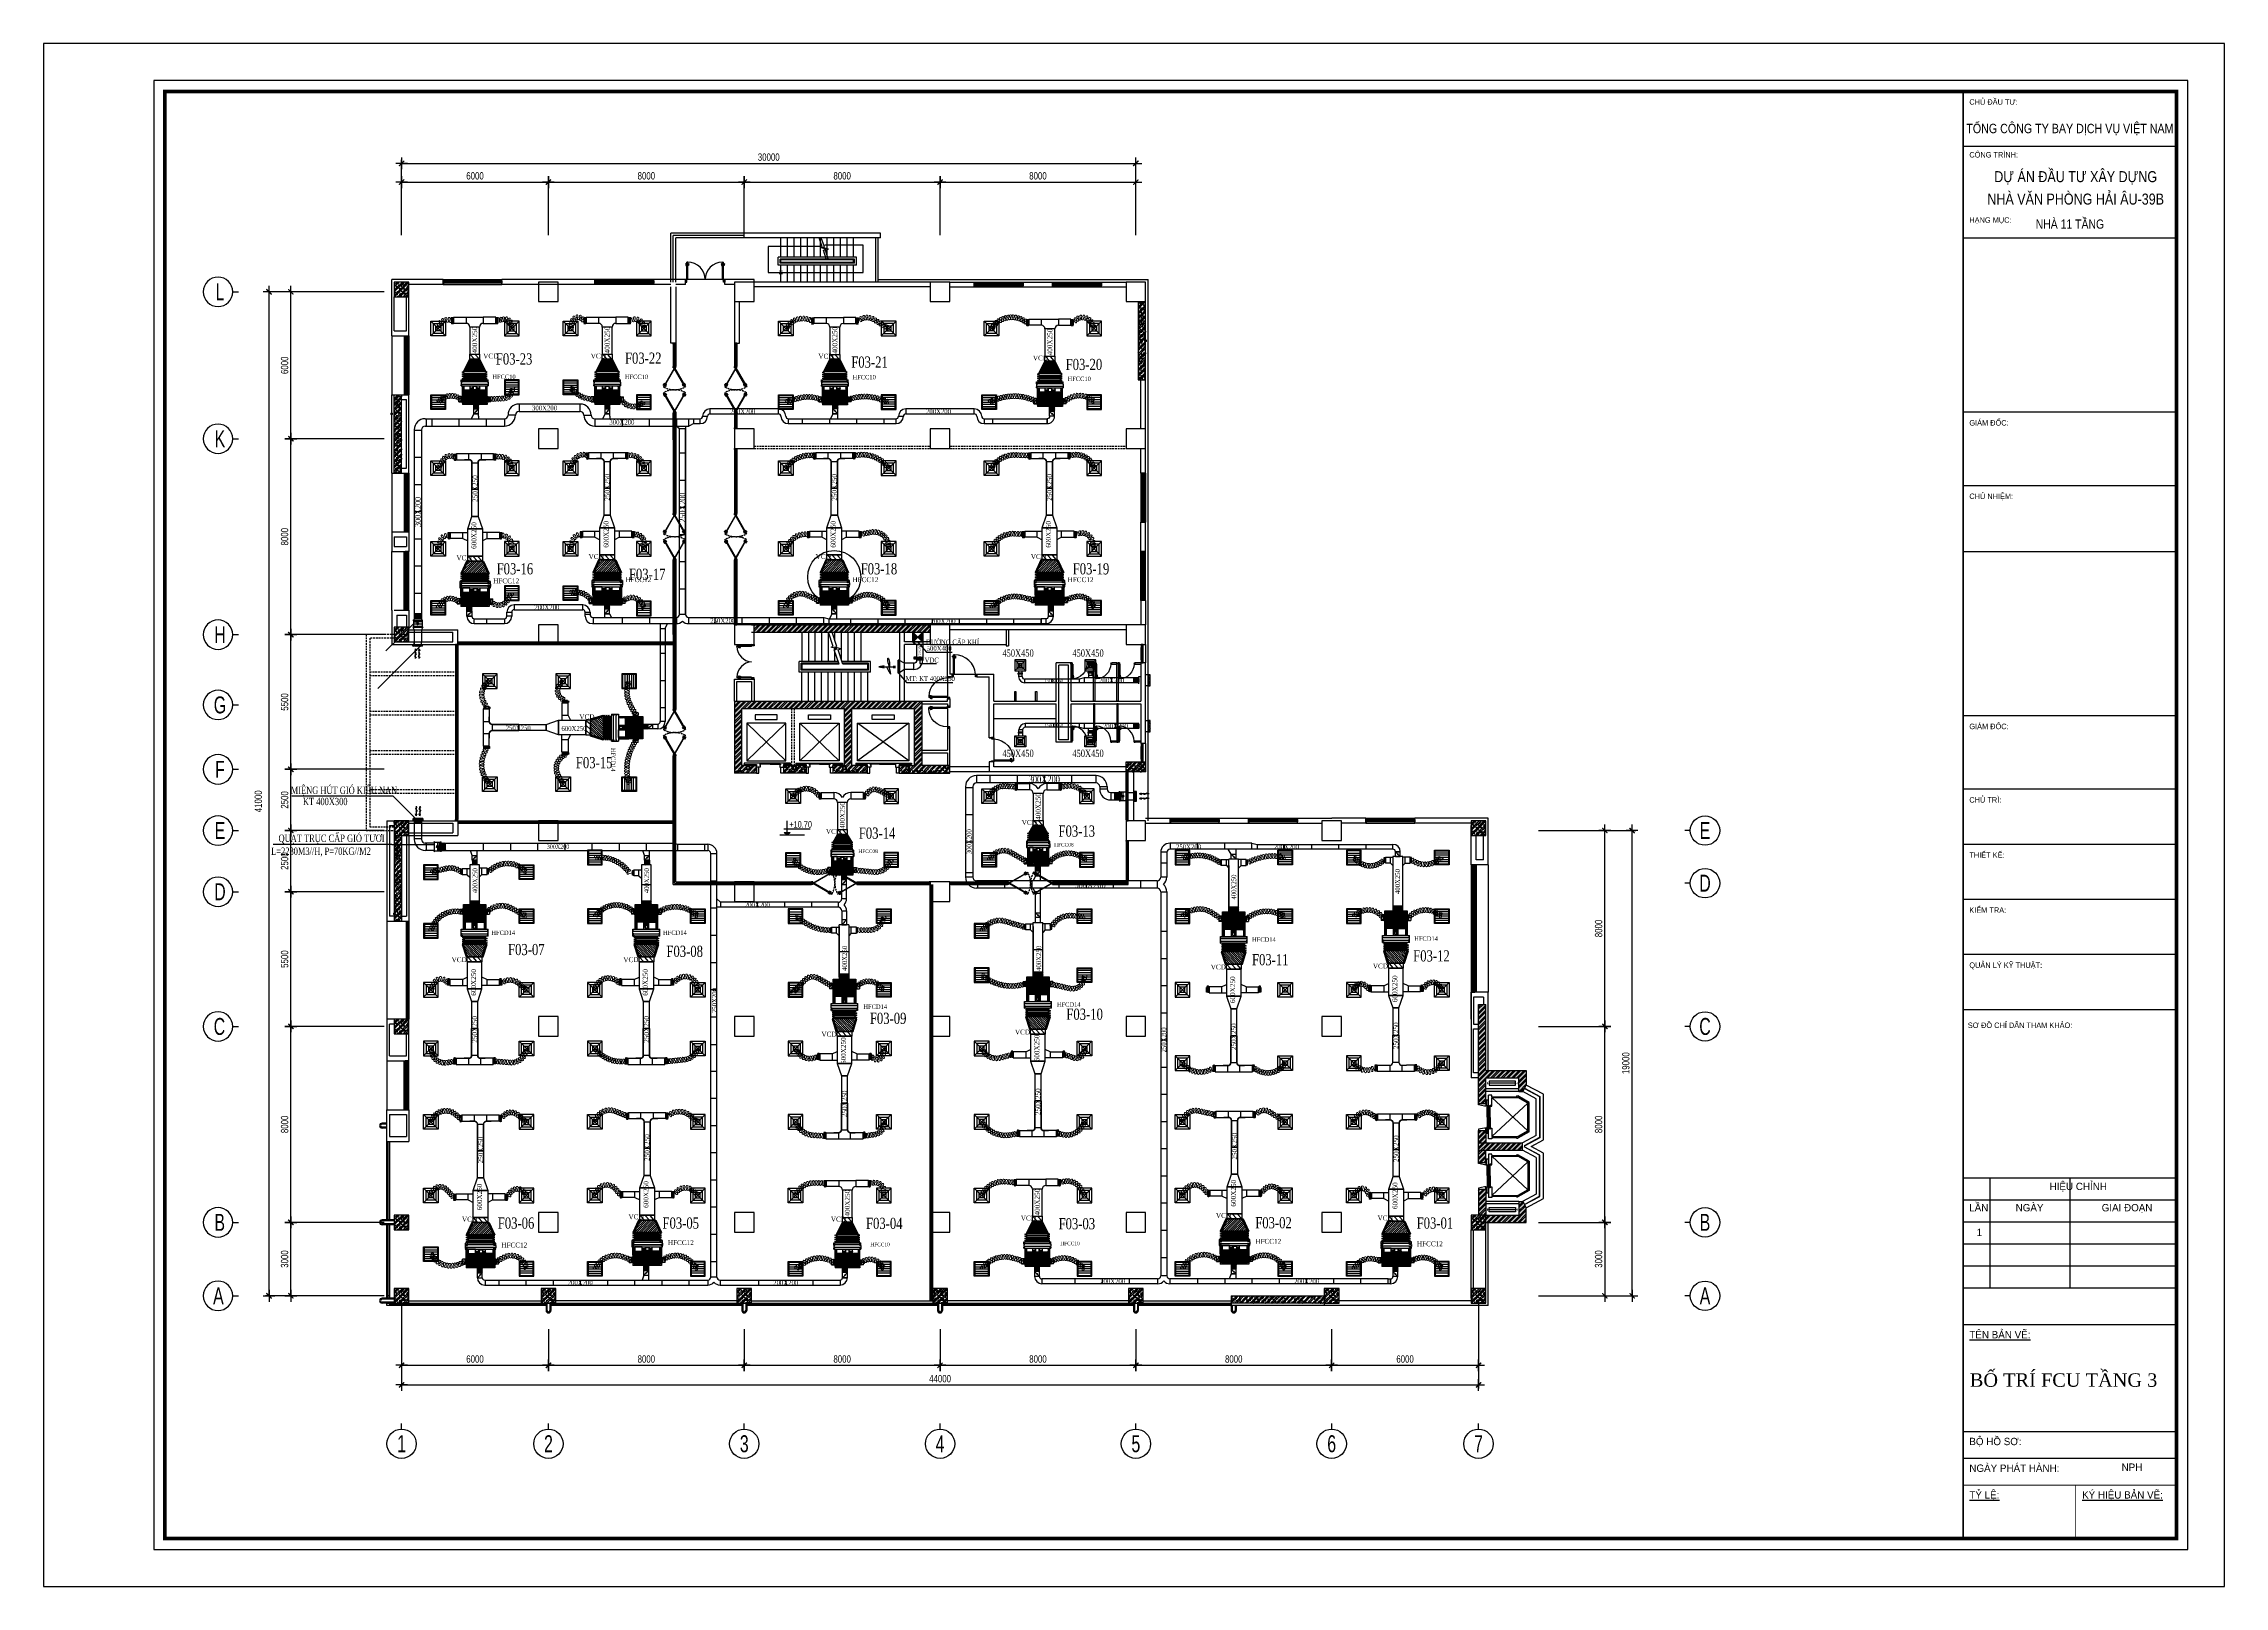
# Model space of a CAD drawing. Header units: metres. Extents: x 352651 to 1421851, y -87441 to -24441.
# Drawn here: x 530851 to 619951, y -87441 to -24441 of the extents above; entities that cross this region are included whole.
import ezdxf
from ezdxf.enums import TextEntityAlignment as Align

# ---------------------------------------------------------------- set-up
doc = ezdxf.new("R2010")
doc.units = ezdxf.units.M
doc.header["$LTSCALE"] = 300
doc.header["$MEASUREMENT"] = 0
doc.header["$PDMODE"] = 2
doc.linetypes.add('DASHED2', pattern=[0.375, 0.25, -0.125])
doc.layers.get('0').update_dxf_attribs({"linetype": 'CONTINUOUS'})
doc.layers.get('Defpoints').update_dxf_attribs({"linetype": 'CONTINUOUS'})
for name, color, linetype in [('0-TEXT', 7, 'CONTINUOUS'), ('0-THAY', 7, 'CONTINUOUS'), ('100', 2, 'CONTINUOUS'), ('bat noi mem', 4, 'CONTINUOUS'), ('CUA', 8, 'CONTINUOUS'), ('CUAGIO', 2, 'CONTINUOUS'), ('dien', 2, 'CONTINUOUS'), ('DIM', 1, 'CONTINUOUS'), ('HATCH', 145, 'CONTINUOUS'), ('KHUAT', 8, 'DASHED2'), ('KICH-THUOC', 9, 'CONTINUOUS'), ('KT', 1, 'CONTINUOUS'), ('NOITHAT', 145, 'CONTINUOUS'), ('TEXT', 4, 'CONTINUOUS'), ('THAY', 9, 'CONTINUOUS'), ('thiet bi', 11, 'CONTINUOUS'), ('TUONG', 7, 'CONTINUOUS'), ('vach', 6, 'CONTINUOUS')]:
    doc.layers.add(name, color=color, linetype=linetype)
doc.layers.add('noi mem', color=5, linetype='BATTING', lineweight=0)
doc.styles.add('20', font='vntimeh.shx', dxfattribs={"width": 0.75, "bigfont": 'vns.shx'})
doc.styles.add('ANO', font='VnAvantH.TTF')
doc.styles.add('CHUKICHTHUOC', font='vnshx.shx', dxfattribs={"width": 0.8, "height": 300, "bigfont": '@extfont2.shx'})
doc.styles.add('CHUTENTRUC', font='VnAvantH.TTF', dxfattribs={"width": 0.8})
doc.styles.add('PHU', font='vntimeh.shx', dxfattribs={"width": 0.8})
doc.styles.add('ROMANS', font='romans.shx', dxfattribs={"width": 0.75, "bigfont": 'romancvn.shx'})
doc.styles.add('VnAvntH', font='VnAvantH.TTF', dxfattribs={"width": 0.85})
doc.styles.add('VNCC-RMD', font='vntimeh.shx', dxfattribs={"width": 0.75, "height": 300, "bigfont": 'vns.shx'})
doc.linetypes.add('BATTING', pattern='A,0.0001,-0.1,[134,ltypeshp.shx,S=0.1,R=0,X=-0.1,Y=0],-0.2,[134,ltypeshp.shx,S=0.1,R=180,X=0.1,Y=0],-0.1', length=0.4001)
doc.dimstyles.new('150', dxfattribs={"dimscale": 150, "dimtxt": 2, "dimasz": 0.1, "dimexe": 1, "dimexo": 0, "dimgap": 0.7, "dimtad": 1, "dimdec": 0, "dimzin": 0, "dimdsep": 46, "dimtxsty": 'CHUKICHTHUOC', "dimblk": 'ARR', "dimcen": 0, "dimdle": 1, "dimclrd": 3, "dimclre": 3, "dimclrt": 3, "dimadec": 0, "dimazin": 0, "dimtfac": 1, "dimtdec": 0, "dimtix": 1, "dimtmove": 2, "dimatfit": 3, "dimldrblk": 'ARR', "dimfxl": 1, "dimtolj": 1, "dimtzin": 0, "dimarcsym": 0})
pattern_1 = [(45, (87244.73, -347466.49), (-106.066017, 106.066017), []), (45, (87315.44, -347466.49), (-106.066017, 106.066017), [])]
pattern_2 = [(50, (87244.73, -347466.49), (215.178055, -18.82564), [22.5, -247.5]), (355, (87244.73, -347466.49), (-41.6254, 225.65764), [18, -198]), (100.4514, (87262.66, -347468.05), (173.552815, 206.83186), [19.12206, -210.34263]), (46.1842, (87244.73, -347406.49), (320.17231, -49.6557), [33.75, -371.25]), (96.6356, (87271.4, -347410.62), (280.39881, 292.23536), [28.68309, -315.5139]), (351.1842, (87244.73, -347406.5), (280.39858, 292.23558), [27, -297]), (21, (87274.73, -347421.49), (179.072116, -120.785667), [22.5, -247.5]), (326, (87274.73, -347421.49), (72.9946, 217.54501), [18, -198]), (71.4514, (87289.65, -347431.55), (252.06679, 96.75915), [19.12206, -210.34263]), (37.5, (87244.73, -347466.486), (3.647957, 99.868156), [0, -195.6, 0, -201, 0, -198.75]), (7.5, (87244.73, -347466.49), (78.920861, 118.323514), [0, -114.6, 0, -191.1, 0, -75.75]), (327.5, (87177.83, -347466.486), (160.146731, -6.766462), [0, -75, 0, -234, 0, -310.5]), (317.5, (87147.83, -347466.49), (174.95585, 30.031495), [0, -97.5, 0, -155.4, 0, -220.5])]
pattern_3 = [(50, (-101705.94, -347466.49), (215.178055, -18.82564), [22.5, -247.5]), (355, (-101705.94, -347466.49), (-41.6254, 225.65764), [18, -198]), (100.4514, (-101688, -347468.05), (173.552815, 206.83186), [19.12206, -210.342634]), (46.1842, (-101705.94, -347406.49), (320.17231, -49.6557), [33.75, -371.25]), (96.6356, (-101679.26, -347410.62), (280.39881, 292.23536), [28.68309, -315.5139]), (351.1842, (-101705.94, -347406.5), (280.39858, 292.23558), [27, -297]), (21, (-101675.94, -347421.49), (179.072116, -120.785667), [22.5, -247.5]), (326, (-101675.94, -347421.49), (72.9946, 217.545014), [18, -198]), (71.4514, (-101661.02, -347431.55), (252.06679, 96.75915), [19.12206, -210.342634]), (37.5, (-101705.94, -347466.486), (3.6479566, 99.868156), [0, -195.6, 0, -201, 0, -198.75]), (7.5, (-101705.94, -347466.49), (78.920861, 118.323514), [0, -114.6, 0, -191.1, 0, -75.75]), (327.5, (-101772.84, -347466.486), (160.146731, -6.7664615), [0, -75, 0, -234, 0, -310.5]), (317.5, (-101802.84, -347466.49), (174.95585, 30.031495), [0, -97.5, 0, -155.4, 0, -220.5])]
pattern_4 = [(45, (-101705.94, -347466.49), (-106.066017, 106.066017), []), (45, (-101635.23, -347466.49), (-106.066017, 106.066017), [])]
pattern_5 = [(0, (-273509.999, -63000.001), (4.6875, 9.375), [0, -9.375])]
pattern_6 = [(45, (-273510, -63000), (-13.25825215, 13.25825215), [])]
pattern_7 = [(0, (87290.777, -331355.196), (6.25, 12.5), [0, -12.5])]
pattern_8 = [(0, (92690.777, -331305.902), (6.25, 12.5), [0, -12.5])]
pattern_9 = [(0, (101969.032, -331305.902), (6.25, 12.5), [0, -12.5])]
pattern_10 = [(0, (110758.717, -331305.902), (6.25, 12.5), [0, -12.5])]
pattern_11 = [(270, (611158.547, 503298.173), (12.5, -6.25), [0, -12.5])]
pattern_12 = [(180, (1104130.694, -3778.461), (-6.25, 12.5), [0, -12.5])]
pattern_13 = [(180, (1111146.044, -3778.461), (-6.25, 12.5), [0, -12.5])]
pattern_14 = [(180, (1119241.579, -6821.326), (-6.25, 12.5), [0, -12.5])]
pattern_15 = [(180, (1127146.044, -6731.326), (-6.25, 12.5), [0, -12.5])]
pattern_16 = [(180, (1135146.044, -4076.66), (-6.25, 12.5), [0, -12.5])]
pattern_17 = [(180, (1141770.856, -4038.041), (-6.25, 12.5), [0, -12.5])]
pattern_18 = [(0, (87516.127, -358366.195), (6.25, 12.5), [0, -12.5])]
pattern_19 = [(0, (94321.476, -358266.195), (6.25, 12.5), [0, -12.5])]
pattern_20 = [(0, (118321.476, -358213.626), (6.25, 12.5), [0, -12.5])]
pattern_21 = [(0, (124925.427, -358313.399), (6.25, 12.5), [0, -12.5])]
pattern_22 = [(45, (-2660, 0), (-26.5165043, 26.5165043), []), (135, (-2660, 0), (-26.5165043, -26.5165043), [])]

# ---------------------------------------------------------------- blocks, each defined once
blk = doc.blocks.new('c1800')
at = {"layer": 'CUA', "ltscale": 0.2}
for p, q in [((47, 635), (-2, 635)), ((50, 0), (0, -100)), ((50, -100), (0, 0)), ((16, 619), (16, 570)), ((16, 570), (28, 570)), ((22, 661), (22, 607)), ((28, 619), (28, 570)), ((50, 0), (50, 710)), ((90, 710), (50, 710)), ((50, -100), (50, 0)), ((90, 0), (50, 0)), ((90, 0), (90, 710)), ((93, 635), (142, 635)), ((112, 619), (112, 570)), ((124, 570), (112, 570)), ((118, 661), (118, 607)), ((124, 619), (124, 570)), ((1507, 635), (1458, 635)), ((1476, 619), (1476, 570)), ((1476, 570), (1488, 570)), ((1482, 661), (1482, 607)), ((1488, 619), (1488, 570)), ((1510, 0), (1510, 710)), ((1510, 710), (1550, 710)), ((1510, 0), (1550, 0)), ((1550, 0), (1550, 710)), ((1550, -100), (1550, 0)), ((1550, -100), (1600, 0)), ((1550, 0), (1600, -100)), ((1553, 635), (1602, 635)), ((1572, 619), (1572, 570)), ((1584, 570), (1572, 570)), ((1578, 661), (1578, 607)), ((1584, 619), (1584, 570)), ((50, -100), (50, -100)), ((1550, -100), (1550, -100))]:
    blk.add_line(p, q, dxfattribs=at)
for points in [[(50, 0), (0, 0), (0, -100), (50, -100)], [(1550, 0), (1600, 0), (1600, -100), (1550, -100)]]:
    blk.add_lwpolyline(points, close=True, dxfattribs=at)
for centre in [(22, 635), (118, 635), (1482, 635), (1578, 635)]:
    blk.add_circle(centre, 17.3, dxfattribs=at)
for centre, start, end in [((90, 0), 0, 90), ((1510, 0), 90, 180)]:
    blk.add_arc(centre, 710, start, end, dxfattribs=at)
blk = doc.blocks.new('ARR')
at = {"color": 1}
for p, q in [((-16, 0), (16, 0)), ((0, -16), (0, 16))]:
    blk.add_line(p, q, dxfattribs=at)
at = {"color": 3, "const_width": 3.6}
blk.add_lwpolyline([(-7.1, -7.1), (7.1, 7.1)], dxfattribs=at)
blk = doc.blocks.new('*D70')
at = {"layer": 'Defpoints', "color": 0, "ltscale": 1.5, "transparency": 16777216}
for p in [(540953, -72575), (544764, -72575), (544764, -75575)]:
    blk.add_point(p, dxfattribs=at)
at = {"layer": 'DIM', "color": 3, "lineweight": -2, "ltscale": 1.5, "transparency": 16777216}
for p, q in [((544764, -72575), (540803, -72575)), ((540953, -75560), (540953, -72590)), ((544764, -75575), (540803, -75575))]:
    blk.add_line(p, q, dxfattribs=at)
at = {"layer": 'DIM', "color": 3, "lineweight": -2, "ltscale": 1.5, "transparency": 16777216, "xscale": 15, "yscale": 15, "zscale": 15}
for p, rotation in [((540953, -72575), 90), ((540953, -75575), 270)]:
    blk.add_blockref('ARR', p, dxfattribs=dict(at, rotation=rotation))
at = {"layer": 'DIM', "color": 3, "ltscale": 1.5, "transparency": 16777216, "insert": (540698, -74075), "char_height": 300, "attachment_point": 5, "rotation": 90, "style": 'CHUKICHTHUOC'}
blk.add_mtext('\\A1;3000', dxfattribs=at)
blk = doc.blocks.new('*D71')
at = {"layer": 'Defpoints', "color": 0, "ltscale": 1.5, "transparency": 16777216}
for p in [(540953, -64575), (544764, -64575), (544764, -72575)]:
    blk.add_point(p, dxfattribs=at)
at = {"layer": 'DIM', "color": 3, "lineweight": -2, "ltscale": 1.5, "transparency": 16777216}
for p, q in [((544764, -64575), (540803, -64575)), ((540953, -72560), (540953, -64590)), ((544764, -72575), (540803, -72575))]:
    blk.add_line(p, q, dxfattribs=at)
at = {"layer": 'DIM', "color": 3, "lineweight": -2, "ltscale": 1.5, "transparency": 16777216, "xscale": 15, "yscale": 15, "zscale": 15}
for p, rotation in [((540953, -64575), 90), ((540953, -72575), 270)]:
    blk.add_blockref('ARR', p, dxfattribs=dict(at, rotation=rotation))
at = {"layer": 'DIM', "color": 3, "ltscale": 1.5, "transparency": 16777216, "insert": (540698, -68575), "char_height": 300, "attachment_point": 5, "rotation": 90, "style": 'CHUKICHTHUOC'}
blk.add_mtext('\\A1;8000', dxfattribs=at)
blk = doc.blocks.new('*D72')
at = {"layer": 'Defpoints', "color": 0, "ltscale": 1.5, "transparency": 16777216}
for p in [(540953, -34575), (544764, -34575), (544764, -40575)]:
    blk.add_point(p, dxfattribs=at)
at = {"layer": 'DIM', "color": 3, "lineweight": -2, "ltscale": 1.5, "transparency": 16777216}
for p, q in [((544764, -34575), (540803, -34575)), ((540953, -40560), (540953, -34590)), ((544764, -40575), (540803, -40575))]:
    blk.add_line(p, q, dxfattribs=at)
at = {"layer": 'DIM', "color": 3, "lineweight": -2, "ltscale": 1.5, "transparency": 16777216, "xscale": 15, "yscale": 15, "zscale": 15}
for p, rotation in [((540953, -34575), 90), ((540953, -40575), 270)]:
    blk.add_blockref('ARR', p, dxfattribs=dict(at, rotation=rotation))
at = {"layer": 'DIM', "color": 3, "ltscale": 1.5, "transparency": 16777216, "insert": (540698, -37575), "char_height": 300, "attachment_point": 5, "rotation": 90, "style": 'CHUKICHTHUOC'}
blk.add_mtext('\\A1;6000', dxfattribs=at)
blk = doc.blocks.new('*D73')
at = {"layer": 'Defpoints', "color": 0, "ltscale": 1.5, "transparency": 16777216}
for p in [(540060, -34575), (544764, -34575), (544764, -75575)]:
    blk.add_point(p, dxfattribs=at)
at = {"layer": 'DIM', "color": 3, "lineweight": -2, "ltscale": 1.5, "transparency": 16777216}
for p, q in [((544764, -34575), (539910, -34575)), ((540060, -75560), (540060, -34590)), ((544764, -75575), (539910, -75575))]:
    blk.add_line(p, q, dxfattribs=at)
at = {"layer": 'DIM', "color": 3, "lineweight": -2, "ltscale": 1.5, "transparency": 16777216, "xscale": 15, "yscale": 15, "zscale": 15}
for p, rotation in [((540060, -34575), 90), ((540060, -75575), 270)]:
    blk.add_blockref('ARR', p, dxfattribs=dict(at, rotation=rotation))
at = {"layer": 'DIM', "color": 3, "ltscale": 1.5, "transparency": 16777216, "insert": (539623, -55382), "char_height": 300, "attachment_point": 5, "rotation": 90, "style": 'CHUKICHTHUOC'}
blk.add_mtext('\\A1;41000', dxfattribs=at)
blk = doc.blocks.new('*D74')
at = {"layer": 'Defpoints', "color": 0, "ltscale": 1.5, "transparency": 16777216}
for p in [(551477, -76944), (559477, -76944), (559477, -78413)]:
    blk.add_point(p, dxfattribs=at)
at = {"layer": 'DIM', "color": 3, "lineweight": -2, "ltscale": 1.5, "transparency": 16777216}
for p, q in [((551477, -76944), (551477, -78563)), ((559477, -76944), (559477, -78563)), ((551492, -78413), (559462, -78413))]:
    blk.add_line(p, q, dxfattribs=at)
at = {"layer": 'DIM', "color": 3, "lineweight": -2, "ltscale": 1.5, "transparency": 16777216, "xscale": 15, "yscale": 15, "zscale": 15, "rotation": 180}
blk.add_blockref('ARR', (551477, -78413), dxfattribs=at)
at = {"layer": 'DIM', "color": 3, "lineweight": -2, "ltscale": 1.5, "transparency": 16777216, "xscale": 15, "yscale": 15, "zscale": 15}
blk.add_blockref('ARR', (559477, -78413), dxfattribs=at)
at = {"layer": 'DIM', "color": 3, "ltscale": 1.5, "transparency": 16777216, "insert": (555477, -78158), "char_height": 300, "attachment_point": 5, "style": 'CHUKICHTHUOC'}
blk.add_mtext('\\A1;8000', dxfattribs=at)
blk = doc.blocks.new('*D75')
at = {"layer": 'Defpoints', "color": 0, "ltscale": 1.5, "transparency": 16777216}
for p in [(559477, -76944), (567477, -76944), (567477, -78413)]:
    blk.add_point(p, dxfattribs=at)
at = {"layer": 'DIM', "color": 3, "lineweight": -2, "ltscale": 1.5, "transparency": 16777216}
for p, q in [((559477, -76944), (559477, -78563)), ((567477, -76944), (567477, -78563)), ((559492, -78413), (567462, -78413))]:
    blk.add_line(p, q, dxfattribs=at)
at = {"layer": 'DIM', "color": 3, "lineweight": -2, "ltscale": 1.5, "transparency": 16777216, "xscale": 15, "yscale": 15, "zscale": 15, "rotation": 180}
blk.add_blockref('ARR', (559477, -78413), dxfattribs=at)
at = {"layer": 'DIM', "color": 3, "lineweight": -2, "ltscale": 1.5, "transparency": 16777216, "xscale": 15, "yscale": 15, "zscale": 15}
blk.add_blockref('ARR', (567477, -78413), dxfattribs=at)
at = {"layer": 'DIM', "color": 3, "ltscale": 1.5, "transparency": 16777216, "insert": (563477, -78158), "char_height": 300, "attachment_point": 5, "style": 'CHUKICHTHUOC'}
blk.add_mtext('\\A1;8000', dxfattribs=at)
blk = doc.blocks.new('*D76')
at = {"layer": 'Defpoints', "color": 0, "ltscale": 1.5, "transparency": 16777216}
for p in [(567477, -76944), (575477, -76944), (575477, -78413)]:
    blk.add_point(p, dxfattribs=at)
at = {"layer": 'DIM', "color": 3, "lineweight": -2, "ltscale": 1.5, "transparency": 16777216}
for p, q in [((567477, -76944), (567477, -78563)), ((575477, -76944), (575477, -78563)), ((567492, -78413), (575462, -78413))]:
    blk.add_line(p, q, dxfattribs=at)
at = {"layer": 'DIM', "color": 3, "lineweight": -2, "ltscale": 1.5, "transparency": 16777216, "xscale": 15, "yscale": 15, "zscale": 15, "rotation": 180}
blk.add_blockref('ARR', (567477, -78413), dxfattribs=at)
at = {"layer": 'DIM', "color": 3, "lineweight": -2, "ltscale": 1.5, "transparency": 16777216, "xscale": 15, "yscale": 15, "zscale": 15}
blk.add_blockref('ARR', (575477, -78413), dxfattribs=at)
at = {"layer": 'DIM', "color": 3, "ltscale": 1.5, "transparency": 16777216, "insert": (571477, -78158), "char_height": 300, "attachment_point": 5, "style": 'CHUKICHTHUOC'}
blk.add_mtext('\\A1;8000', dxfattribs=at)
blk = doc.blocks.new('*D77')
at = {"layer": 'Defpoints', "color": 0, "ltscale": 1.5, "transparency": 16777216}
for p in [(575477, -76944), (583477, -76944), (583477, -78413)]:
    blk.add_point(p, dxfattribs=at)
at = {"layer": 'DIM', "color": 3, "lineweight": -2, "ltscale": 1.5, "transparency": 16777216}
for p, q in [((575477, -76944), (575477, -78563)), ((583477, -76944), (583477, -78563)), ((575492, -78413), (583462, -78413))]:
    blk.add_line(p, q, dxfattribs=at)
at = {"layer": 'DIM', "color": 3, "lineweight": -2, "ltscale": 1.5, "transparency": 16777216, "xscale": 15, "yscale": 15, "zscale": 15, "rotation": 180}
blk.add_blockref('ARR', (575477, -78413), dxfattribs=at)
at = {"layer": 'DIM', "color": 3, "lineweight": -2, "ltscale": 1.5, "transparency": 16777216, "xscale": 15, "yscale": 15, "zscale": 15}
blk.add_blockref('ARR', (583477, -78413), dxfattribs=at)
at = {"layer": 'DIM', "color": 3, "ltscale": 1.5, "transparency": 16777216, "insert": (579477, -78158), "char_height": 300, "attachment_point": 5, "style": 'CHUKICHTHUOC'}
blk.add_mtext('\\A1;8000', dxfattribs=at)
blk = doc.blocks.new('*D78')
at = {"layer": 'Defpoints', "color": 0, "ltscale": 1.5, "transparency": 16777216}
for p in [(583477, -76944), (589477, -76944), (589477, -78413)]:
    blk.add_point(p, dxfattribs=at)
at = {"layer": 'DIM', "color": 3, "lineweight": -2, "ltscale": 1.5, "transparency": 16777216}
for p, q in [((583477, -76944), (583477, -78563)), ((589477, -76944), (589477, -78563)), ((583492, -78413), (589462, -78413))]:
    blk.add_line(p, q, dxfattribs=at)
at = {"layer": 'DIM', "color": 3, "lineweight": -2, "ltscale": 1.5, "transparency": 16777216, "xscale": 15, "yscale": 15, "zscale": 15, "rotation": 180}
blk.add_blockref('ARR', (583477, -78413), dxfattribs=at)
at = {"layer": 'DIM', "color": 3, "lineweight": -2, "ltscale": 1.5, "transparency": 16777216, "xscale": 15, "yscale": 15, "zscale": 15}
blk.add_blockref('ARR', (589477, -78413), dxfattribs=at)
at = {"layer": 'DIM', "color": 3, "ltscale": 1.5, "transparency": 16777216, "insert": (586477, -78158), "char_height": 300, "attachment_point": 5, "style": 'CHUKICHTHUOC'}
blk.add_mtext('\\A1;6000', dxfattribs=at)
blk = doc.blocks.new('*D79')
at = {"layer": 'Defpoints', "color": 0, "ltscale": 1.5, "transparency": 16777216}
for p in [(545477, -75807), (589477, -75807), (589477, -79216)]:
    blk.add_point(p, dxfattribs=at)
at = {"layer": 'DIM', "color": 3, "lineweight": -2, "ltscale": 1.5, "transparency": 16777216}
for p, q in [((545477, -75807), (545477, -79366)), ((589477, -75807), (589477, -79366)), ((545492, -79216), (589462, -79216))]:
    blk.add_line(p, q, dxfattribs=at)
at = {"layer": 'DIM', "color": 3, "lineweight": -2, "ltscale": 1.5, "transparency": 16777216, "xscale": 15, "yscale": 15, "zscale": 15, "rotation": 180}
blk.add_blockref('ARR', (545477, -79216), dxfattribs=at)
at = {"layer": 'DIM', "color": 3, "lineweight": -2, "ltscale": 1.5, "transparency": 16777216, "xscale": 15, "yscale": 15, "zscale": 15}
blk.add_blockref('ARR', (589477, -79216), dxfattribs=at)
at = {"layer": 'DIM', "color": 3, "ltscale": 1.5, "transparency": 16777216, "insert": (567477, -78961), "char_height": 300, "attachment_point": 5, "style": 'CHUKICHTHUOC'}
blk.add_mtext('\\A1;44000', dxfattribs=at)
blk = doc.blocks.new('*D80')
at = {"layer": 'Defpoints', "color": 0, "ltscale": 1.5, "transparency": 16777216}
for p in [(593092, -64575), (594639, -64575), (593092, -72575)]:
    blk.add_point(p, dxfattribs=at)
at = {"layer": 'DIM', "color": 3, "lineweight": -2, "ltscale": 1.5, "transparency": 16777216}
for p, q in [((593092, -64575), (594789, -64575)), ((594639, -72560), (594639, -64590)), ((593092, -72575), (594789, -72575))]:
    blk.add_line(p, q, dxfattribs=at)
at = {"layer": 'DIM', "color": 3, "lineweight": -2, "ltscale": 1.5, "transparency": 16777216, "xscale": 15, "yscale": 15, "zscale": 15}
for p, rotation in [((594639, -64575), 90), ((594639, -72575), 270)]:
    blk.add_blockref('ARR', p, dxfattribs=dict(at, rotation=rotation))
at = {"layer": 'DIM', "color": 3, "ltscale": 1.5, "transparency": 16777216, "insert": (594384, -68575), "char_height": 300, "attachment_point": 5, "rotation": 90, "style": 'CHUKICHTHUOC'}
blk.add_mtext('\\A1;8000', dxfattribs=at)
blk = doc.blocks.new('*D81')
at = {"layer": 'Defpoints', "color": 0, "ltscale": 1.5, "transparency": 16777216}
for p in [(591932, -56575), (594639, -56575), (591932, -64575)]:
    blk.add_point(p, dxfattribs=at)
at = {"layer": 'DIM', "color": 3, "lineweight": -2, "ltscale": 1.5, "transparency": 16777216}
for p, q in [((591932, -56575), (594789, -56575)), ((594639, -64560), (594639, -56590)), ((591932, -64575), (594789, -64575))]:
    blk.add_line(p, q, dxfattribs=at)
at = {"layer": 'DIM', "color": 3, "lineweight": -2, "ltscale": 1.5, "transparency": 16777216, "xscale": 15, "yscale": 15, "zscale": 15}
for p, rotation in [((594639, -56575), 90), ((594639, -64575), 270)]:
    blk.add_blockref('ARR', p, dxfattribs=dict(at, rotation=rotation))
at = {"layer": 'DIM', "color": 3, "ltscale": 1.5, "transparency": 16777216, "insert": (594384, -60575), "char_height": 300, "attachment_point": 5, "rotation": 90, "style": 'CHUKICHTHUOC'}
blk.add_mtext('\\A1;8000', dxfattribs=at)
blk = doc.blocks.new('*D82')
at = {"layer": 'Defpoints', "color": 0, "ltscale": 1.5, "transparency": 16777216}
for p in [(591932, -72575), (591932, -75575), (594639, -75575)]:
    blk.add_point(p, dxfattribs=at)
at = {"layer": 'DIM', "color": 3, "lineweight": -2, "ltscale": 1.5, "transparency": 16777216}
for p, q in [((591932, -72575), (594789, -72575)), ((594639, -72590), (594639, -75560)), ((591932, -75575), (594789, -75575))]:
    blk.add_line(p, q, dxfattribs=at)
at = {"layer": 'DIM', "color": 3, "lineweight": -2, "ltscale": 1.5, "transparency": 16777216, "xscale": 15, "yscale": 15, "zscale": 15}
for p, rotation in [((594639, -72575), 90), ((594639, -75575), 270)]:
    blk.add_blockref('ARR', p, dxfattribs=dict(at, rotation=rotation))
at = {"layer": 'DIM', "color": 3, "ltscale": 1.5, "transparency": 16777216, "insert": (594384, -74075), "char_height": 300, "attachment_point": 5, "rotation": 90, "style": 'CHUKICHTHUOC'}
blk.add_mtext('\\A1;3000', dxfattribs=at)
blk = doc.blocks.new('*D83')
at = {"layer": 'Defpoints', "color": 0, "ltscale": 1.5, "transparency": 16777216}
for p in [(591932, -56575), (595751, -56575), (591932, -75575)]:
    blk.add_point(p, dxfattribs=at)
at = {"layer": 'DIM', "color": 3, "lineweight": -2, "ltscale": 1.5, "transparency": 16777216}
for p, q in [((591932, -56575), (595901, -56575)), ((595751, -75560), (595751, -56590)), ((591932, -75575), (595901, -75575))]:
    blk.add_line(p, q, dxfattribs=at)
at = {"layer": 'DIM', "color": 3, "lineweight": -2, "ltscale": 1.5, "transparency": 16777216, "xscale": 15, "yscale": 15, "zscale": 15}
for p, rotation in [((595751, -56575), 90), ((595751, -75575), 270)]:
    blk.add_blockref('ARR', p, dxfattribs=dict(at, rotation=rotation))
at = {"layer": 'DIM', "color": 3, "ltscale": 1.5, "transparency": 16777216, "insert": (595496, -66075), "char_height": 300, "attachment_point": 5, "rotation": 90, "style": 'CHUKICHTHUOC'}
blk.add_mtext('\\A1;19000', dxfattribs=at)
blk = doc.blocks.new('*D84')
at = {"layer": 'Defpoints', "color": 0, "ltscale": 1.5, "transparency": 16777216}
for p in [(545477, -76944), (551477, -76944), (551477, -78413)]:
    blk.add_point(p, dxfattribs=at)
at = {"layer": 'DIM', "color": 3, "lineweight": -2, "ltscale": 1.5, "transparency": 16777216}
for p, q in [((545477, -76944), (545477, -78563)), ((551477, -76944), (551477, -78563)), ((545492, -78413), (551462, -78413))]:
    blk.add_line(p, q, dxfattribs=at)
at = {"layer": 'DIM', "color": 3, "lineweight": -2, "ltscale": 1.5, "transparency": 16777216, "xscale": 15, "yscale": 15, "zscale": 15, "rotation": 180}
blk.add_blockref('ARR', (545477, -78413), dxfattribs=at)
at = {"layer": 'DIM', "color": 3, "lineweight": -2, "ltscale": 1.5, "transparency": 16777216, "xscale": 15, "yscale": 15, "zscale": 15}
blk.add_blockref('ARR', (551477, -78413), dxfattribs=at)
at = {"layer": 'DIM', "color": 3, "ltscale": 1.5, "transparency": 16777216, "insert": (548477, -78158), "char_height": 300, "attachment_point": 5, "style": 'CHUKICHTHUOC'}
blk.add_mtext('\\A1;6000', dxfattribs=at)
blk = doc.blocks.new('*D85')
at = {"layer": 'Defpoints', "color": 0, "ltscale": 1.5, "transparency": 16777216}
for p in [(540953, -40575), (544764, -40575), (544764, -48575)]:
    blk.add_point(p, dxfattribs=at)
at = {"layer": 'DIM', "color": 3, "lineweight": -2, "ltscale": 1.5, "transparency": 16777216}
for p, q in [((544764, -40575), (540803, -40575)), ((540953, -48560), (540953, -40590)), ((544764, -48575), (540803, -48575))]:
    blk.add_line(p, q, dxfattribs=at)
at = {"layer": 'DIM', "color": 3, "lineweight": -2, "ltscale": 1.5, "transparency": 16777216, "xscale": 15, "yscale": 15, "zscale": 15}
for p, rotation in [((540953, -40575), 90), ((540953, -48575), 270)]:
    blk.add_blockref('ARR', p, dxfattribs=dict(at, rotation=rotation))
at = {"layer": 'DIM', "color": 3, "ltscale": 1.5, "transparency": 16777216, "insert": (540698, -44575), "char_height": 300, "attachment_point": 5, "rotation": 90, "style": 'CHUKICHTHUOC'}
blk.add_mtext('\\A1;8000', dxfattribs=at)
blk = doc.blocks.new('*D86')
at = {"layer": 'Defpoints', "color": 0, "ltscale": 1.5, "transparency": 16777216}
for p in [(540953, -54075), (544764, -54075), (544764, -56575)]:
    blk.add_point(p, dxfattribs=at)
at = {"layer": 'DIM', "color": 3, "lineweight": -2, "ltscale": 1.5, "transparency": 16777216}
for p, q in [((544764, -54075), (540803, -54075)), ((540953, -56560), (540953, -54090)), ((544764, -56575), (540803, -56575))]:
    blk.add_line(p, q, dxfattribs=at)
at = {"layer": 'DIM', "color": 3, "lineweight": -2, "ltscale": 1.5, "transparency": 16777216, "xscale": 15, "yscale": 15, "zscale": 15}
for p, rotation in [((540953, -54075), 90), ((540953, -56575), 270)]:
    blk.add_blockref('ARR', p, dxfattribs=dict(at, rotation=rotation))
at = {"layer": 'DIM', "color": 3, "ltscale": 1.5, "transparency": 16777216, "insert": (540698, -55325), "char_height": 300, "attachment_point": 5, "rotation": 90, "style": 'CHUKICHTHUOC'}
blk.add_mtext('\\A1;2500', dxfattribs=at)
blk = doc.blocks.new('*D87')
at = {"layer": 'Defpoints', "color": 0, "ltscale": 1.5, "transparency": 16777216}
for p in [(540953, -48575), (544514, -48575), (544764, -54075)]:
    blk.add_point(p, dxfattribs=at)
at = {"layer": 'DIM', "color": 3, "lineweight": -2, "ltscale": 1.5, "transparency": 16777216}
for p, q in [((544514, -48575), (540803, -48575)), ((540953, -54060), (540953, -48590)), ((544764, -54075), (540803, -54075))]:
    blk.add_line(p, q, dxfattribs=at)
at = {"layer": 'DIM', "color": 3, "lineweight": -2, "ltscale": 1.5, "transparency": 16777216, "xscale": 15, "yscale": 15, "zscale": 15}
for p, rotation in [((540953, -48575), 90), ((540953, -54075), 270)]:
    blk.add_blockref('ARR', p, dxfattribs=dict(at, rotation=rotation))
at = {"layer": 'DIM', "color": 3, "ltscale": 1.5, "transparency": 16777216, "insert": (540698, -51325), "char_height": 300, "attachment_point": 5, "rotation": 90, "style": 'CHUKICHTHUOC'}
blk.add_mtext('\\A1;5500', dxfattribs=at)
blk = doc.blocks.new('*D88')
at = {"layer": 'Defpoints', "color": 0, "ltscale": 1.5, "transparency": 16777216}
for p in [(540953, -59075), (544764, -59075), (544764, -64575)]:
    blk.add_point(p, dxfattribs=at)
at = {"layer": 'DIM', "color": 3, "lineweight": -2, "ltscale": 1.5, "transparency": 16777216}
for p, q in [((544764, -59075), (540803, -59075)), ((540953, -64560), (540953, -59090)), ((544764, -64575), (540803, -64575))]:
    blk.add_line(p, q, dxfattribs=at)
at = {"layer": 'DIM', "color": 3, "lineweight": -2, "ltscale": 1.5, "transparency": 16777216, "xscale": 15, "yscale": 15, "zscale": 15}
for p, rotation in [((540953, -59075), 90), ((540953, -64575), 270)]:
    blk.add_blockref('ARR', p, dxfattribs=dict(at, rotation=rotation))
at = {"layer": 'DIM', "color": 3, "ltscale": 1.5, "transparency": 16777216, "insert": (540698, -61825), "char_height": 300, "attachment_point": 5, "rotation": 90, "style": 'CHUKICHTHUOC'}
blk.add_mtext('\\A1;5500', dxfattribs=at)
blk = doc.blocks.new('*D89')
at = {"layer": 'Defpoints', "color": 0, "ltscale": 1.5, "transparency": 16777216}
for p in [(540953, -56575), (544764, -56575), (544764, -59075)]:
    blk.add_point(p, dxfattribs=at)
at = {"layer": 'DIM', "color": 3, "lineweight": -2, "ltscale": 1.5, "transparency": 16777216}
for p, q in [((544764, -56575), (540803, -56575)), ((540953, -59060), (540953, -56590)), ((544764, -59075), (540803, -59075))]:
    blk.add_line(p, q, dxfattribs=at)
at = {"layer": 'DIM', "color": 3, "lineweight": -2, "ltscale": 1.5, "transparency": 16777216, "xscale": 15, "yscale": 15, "zscale": 15}
for p, rotation in [((540953, -56575), 90), ((540953, -59075), 270)]:
    blk.add_blockref('ARR', p, dxfattribs=dict(at, rotation=rotation))
at = {"layer": 'DIM', "color": 3, "ltscale": 1.5, "transparency": 16777216, "insert": (540698, -57825), "char_height": 300, "attachment_point": 5, "rotation": 90, "style": 'CHUKICHTHUOC'}
blk.add_mtext('\\A1;2500', dxfattribs=at)
blk = doc.blocks.new('*D90')
at = {"layer": 'Defpoints', "color": 0, "ltscale": 1.5, "transparency": 16777216}
for p in [(551477, -30096), (545477, -32260), (551477, -32260)]:
    blk.add_point(p, dxfattribs=at)
at = {"layer": 'DIM', "color": 3, "lineweight": -2, "ltscale": 1.5, "transparency": 16777216}
for p, q in [((545477, -32260), (545477, -29946)), ((545492, -30096), (551462, -30096)), ((551477, -32260), (551477, -29946))]:
    blk.add_line(p, q, dxfattribs=at)
at = {"layer": 'DIM', "color": 3, "lineweight": -2, "ltscale": 1.5, "transparency": 16777216, "xscale": 15, "yscale": 15, "zscale": 15, "rotation": 180}
blk.add_blockref('ARR', (545477, -30096), dxfattribs=at)
at = {"layer": 'DIM', "color": 3, "lineweight": -2, "ltscale": 1.5, "transparency": 16777216, "xscale": 15, "yscale": 15, "zscale": 15}
blk.add_blockref('ARR', (551477, -30096), dxfattribs=at)
at = {"layer": 'DIM', "color": 3, "ltscale": 1.5, "transparency": 16777216, "insert": (548477, -29841), "char_height": 300, "attachment_point": 5, "style": 'CHUKICHTHUOC'}
blk.add_mtext('\\A1;6000', dxfattribs=at)
blk = doc.blocks.new('*D91')
at = {"layer": 'Defpoints', "color": 0, "ltscale": 1.5, "transparency": 16777216}
for p in [(559477, -30096), (551477, -32260), (559477, -32160)]:
    blk.add_point(p, dxfattribs=at)
at = {"layer": 'DIM', "color": 3, "lineweight": -2, "ltscale": 1.5, "transparency": 16777216}
for p, q in [((551477, -32260), (551477, -29946)), ((551492, -30096), (559462, -30096)), ((559477, -32160), (559477, -29946))]:
    blk.add_line(p, q, dxfattribs=at)
at = {"layer": 'DIM', "color": 3, "lineweight": -2, "ltscale": 1.5, "transparency": 16777216, "xscale": 15, "yscale": 15, "zscale": 15, "rotation": 180}
blk.add_blockref('ARR', (551477, -30096), dxfattribs=at)
at = {"layer": 'DIM', "color": 3, "lineweight": -2, "ltscale": 1.5, "transparency": 16777216, "xscale": 15, "yscale": 15, "zscale": 15}
blk.add_blockref('ARR', (559477, -30096), dxfattribs=at)
at = {"layer": 'DIM', "color": 3, "ltscale": 1.5, "transparency": 16777216, "insert": (555477, -29841), "char_height": 300, "attachment_point": 5, "style": 'CHUKICHTHUOC'}
blk.add_mtext('\\A1;8000', dxfattribs=at)
blk = doc.blocks.new('*D92')
at = {"layer": 'Defpoints', "color": 0, "ltscale": 1.5, "transparency": 16777216}
for p in [(567477, -30096), (559477, -32160), (567477, -32260)]:
    blk.add_point(p, dxfattribs=at)
at = {"layer": 'DIM', "color": 3, "lineweight": -2, "ltscale": 1.5, "transparency": 16777216}
for p, q in [((559477, -32160), (559477, -29946)), ((559492, -30096), (567462, -30096)), ((567477, -32260), (567477, -29946))]:
    blk.add_line(p, q, dxfattribs=at)
at = {"layer": 'DIM', "color": 3, "lineweight": -2, "ltscale": 1.5, "transparency": 16777216, "xscale": 15, "yscale": 15, "zscale": 15, "rotation": 180}
blk.add_blockref('ARR', (559477, -30096), dxfattribs=at)
at = {"layer": 'DIM', "color": 3, "lineweight": -2, "ltscale": 1.5, "transparency": 16777216, "xscale": 15, "yscale": 15, "zscale": 15}
blk.add_blockref('ARR', (567477, -30096), dxfattribs=at)
at = {"layer": 'DIM', "color": 3, "ltscale": 1.5, "transparency": 16777216, "insert": (563477, -29841), "char_height": 300, "attachment_point": 5, "style": 'CHUKICHTHUOC'}
blk.add_mtext('\\A1;8000', dxfattribs=at)
blk = doc.blocks.new('*D93')
at = {"layer": 'Defpoints', "color": 0, "ltscale": 1.5, "transparency": 16777216}
for p in [(575477, -30096), (567477, -32260), (575477, -32260)]:
    blk.add_point(p, dxfattribs=at)
at = {"layer": 'DIM', "color": 3, "lineweight": -2, "ltscale": 1.5, "transparency": 16777216}
for p, q in [((567477, -32260), (567477, -29946)), ((567492, -30096), (575462, -30096)), ((575477, -32260), (575477, -29946))]:
    blk.add_line(p, q, dxfattribs=at)
at = {"layer": 'DIM', "color": 3, "lineweight": -2, "ltscale": 1.5, "transparency": 16777216, "xscale": 15, "yscale": 15, "zscale": 15, "rotation": 180}
blk.add_blockref('ARR', (567477, -30096), dxfattribs=at)
at = {"layer": 'DIM', "color": 3, "lineweight": -2, "ltscale": 1.5, "transparency": 16777216, "xscale": 15, "yscale": 15, "zscale": 15}
blk.add_blockref('ARR', (575477, -30096), dxfattribs=at)
at = {"layer": 'DIM', "color": 3, "ltscale": 1.5, "transparency": 16777216, "insert": (571477, -29841), "char_height": 300, "attachment_point": 5, "style": 'CHUKICHTHUOC'}
blk.add_mtext('\\A1;8000', dxfattribs=at)
blk = doc.blocks.new('*D94')
at = {"layer": 'Defpoints', "color": 0, "ltscale": 1.5, "transparency": 16777216}
for p in [(575477, -29331), (545477, -32260), (575477, -32260)]:
    blk.add_point(p, dxfattribs=at)
at = {"layer": 'DIM', "color": 3, "lineweight": -2, "ltscale": 1.5, "transparency": 16777216}
for p, q in [((545477, -32260), (545477, -29181)), ((545492, -29331), (575462, -29331)), ((575477, -32260), (575477, -29181))]:
    blk.add_line(p, q, dxfattribs=at)
at = {"layer": 'DIM', "color": 3, "lineweight": -2, "ltscale": 1.5, "transparency": 16777216, "xscale": 15, "yscale": 15, "zscale": 15, "rotation": 180}
blk.add_blockref('ARR', (545477, -29331), dxfattribs=at)
at = {"layer": 'DIM', "color": 3, "lineweight": -2, "ltscale": 1.5, "transparency": 16777216, "xscale": 15, "yscale": 15, "zscale": 15}
blk.add_blockref('ARR', (575477, -29331), dxfattribs=at)
at = {"layer": 'DIM', "color": 3, "ltscale": 1.5, "transparency": 16777216, "insert": (560477, -29076), "char_height": 300, "attachment_point": 5, "style": 'CHUKICHTHUOC'}
blk.add_mtext('\\A1;30000', dxfattribs=at)
blk = doc.blocks.new('A$C1C310622')
at = {"layer": 'CUA', "ltscale": 0.2}
for p, q in [((-167.75, -342.85), (-168.25, -343.35)), ((-167.75, -343.35), (-168.25, -342.85)), ((-167.75, -342.85), (-168.25, -342.85)), ((-168.25, -343.35), (-168.25, -342.85)), ((-167.75, -343.35), (-168.25, -343.35)), ((-167.75, -342.85), (-167.75, -343.35)), ((-167.75, -342.85), (-167.75, -343.35)), ((-167.75, -342.85), (-167.75, -342.85)), ((-161.95, -343.35), (-161.95, -349.35)), ((-161.95, -343.35), (-161.75, -343.35)), ((-161.75, -342.85), (-161.75, -343.35)), ((-161.75, -342.85), (-161.75, -342.85)), ((-161.75, -342.85), (-161.25, -342.85)), ((-161.75, -342.85), (-161.75, -343.35)), ((-161.75, -343.35), (-161.25, -342.85)), ((-161.75, -342.85), (-161.25, -343.35)), ((-161.75, -343.35), (-161.75, -349.35)), ((-161.75, -343.35), (-161.25, -343.35)), ((-161.25, -343.35), (-161.25, -342.85)), ((-161.99, -348.6), (-162.48, -348.6)), ((-162.29, -348.44), (-162.29, -347.94)), ((-162.29, -347.94), (-162.17, -347.94)), ((-162.23, -348.86), (-162.23, -348.31)), ((-162.17, -348.44), (-162.17, -347.94)), ((-161.95, -349.35), (-161.75, -349.35)), ((-161.75, -348.6), (-161.26, -348.6)), ((-161.56, -348.44), (-161.56, -347.94)), ((-161.44, -347.94), (-161.56, -347.94)), ((-161.5, -348.86), (-161.5, -348.31)), ((-161.44, -348.44), (-161.44, -347.94))]:
    blk.add_line(p, q, dxfattribs=at)
for centre in [(-162.23, -348.6), (-161.5, -348.6)]:
    blk.add_circle(centre, 0.173, dxfattribs=at)
at = {"layer": 'CUA', "linetype": 'Continuous'}
blk.add_arc((-161.75, -343.35), 6, 180, 268.23678, dxfattribs=at)
blk = doc.blocks.new('c1000')
at = {"layer": 'CUA', "ltscale": 0.2}
for p, q in [((50, 100), (50, 900)), ((90, 900), (50, 900)), ((90, 100), (90, 900)), ((47, 825), (-2, 825)), ((50, 100), (0, 0)), ((50, 0), (0, 100)), ((16, 809), (16, 760)), ((16, 760), (28, 760)), ((22, 851), (22, 797)), ((28, 809), (28, 760)), ((50, 0), (50, 100)), ((90, 100), (50, 100)), ((50, 0), (50, 0)), ((93, 825), (142, 825)), ((112, 809), (112, 760)), ((124, 760), (112, 760)), ((118, 851), (118, 797)), ((124, 809), (124, 760)), ((950, 0), (950, 100)), ((950, 0), (1000, 100)), ((950, 100), (1000, 0)), ((950, 0), (950, 0))]:
    blk.add_line(p, q, dxfattribs=at)
for points in [[(50, 100), (0, 100), (0, 0), (50, 0)], [(950, 100), (1000, 100), (1000, 0), (950, 0)]]:
    blk.add_lwpolyline(points, close=True, dxfattribs=at)
for centre in [(22, 825), (118, 825)]:
    blk.add_circle(centre, 17.3, dxfattribs=at)
blk.add_arc((81, 28), 872, 4.75896, 89.39897, dxfattribs=at)
blk = doc.blocks.new('c900')
at = {"layer": 'CUA', "ltscale": 0.2}
for p, q in [((47, 785), (-2, 785)), ((50, 100), (0, 0)), ((50, 0), (0, 100)), ((16, 769), (16, 720)), ((16, 720), (28, 720)), ((22, 811), (22, 757)), ((28, 769), (28, 720)), ((50, 100), (50, 860)), ((90, 860), (50, 860)), ((50, 0), (50, 100)), ((90, 100), (50, 100)), ((50, 0), (50, 0)), ((90, 100), (90, 860)), ((93, 785), (142, 785)), ((112, 769), (112, 720)), ((124, 720), (112, 720)), ((118, 811), (118, 757)), ((124, 769), (124, 720)), ((850, 0), (850, 100)), ((850, 0), (900, 100)), ((850, 100), (900, 0)), ((850, 0), (850, 0))]:
    blk.add_line(p, q, dxfattribs=at)
for points in [[(50, 100), (0, 100), (0, 0), (50, 0)], [(850, 100), (900, 100), (900, 0), (850, 0)]]:
    blk.add_lwpolyline(points, close=True, dxfattribs=at)
for centre in [(22, 785), (118, 785)]:
    blk.add_circle(centre, 17.3, dxfattribs=at)
blk.add_arc((90, 100), 760, 0, 90, dxfattribs=at)
blk = doc.blocks.new('cot1')
at = {"layer": 'vach'}
blk.add_lwpolyline([(-400, -400), (400, -400), (400, 400), (-400, 400)], close=True, dxfattribs=at)
blk = doc.blocks.new('thang may')
at = {"layer": 'DIM'}
for p, q in [((1110, 5383), (40, 5383)), ((42, 4478), (81, 4478)), ((1230, 4813), (1620, 4588)), ((1235, 4822), (1625, 4597)), ((1631, 4569), (1631, 3431)), ((1641, 4569), (1641, 3431)), ((42, 3522), (81, 3522)), ((1230, 3187), (1620, 3412)), ((1235, 3178), (1625, 3403)), ((42, 2078), (81, 2078)), ((1230, 2413), (1620, 2188)), ((1235, 2422), (1625, 2197)), ((1631, 1031), (1631, 2169)), ((1641, 1031), (1641, 2169)), ((42, 1122), (81, 1122)), ((1230, 787), (1620, 1012)), ((1235, 778), (1625, 1003)), ((1110, 217), (40, 217))]:
    blk.add_line(p, q, dxfattribs=at)
at = {"layer": 'DIM', "const_width": 20}
for points in [[(-40, 5333), (-40, 5433)], [(40, 5383), (-40, 5383)], [(1110, 5383), (1190, 5383)], [(1190, 5333), (1190, 5433)], [(-40, 267), (-40, 167)], [(40, 217), (-40, 217)], [(1110, 217), (1190, 217)], [(1190, 267), (1190, 167)]]:
    blk.add_lwpolyline(points, dxfattribs=at)
at = {"layer": 'THAY'}
for p, q in [((-400, 4500), (-400, 4550)), ((-150, 4450), (-400, 4500)), ((1250, 5150), (-100, 5150)), ((1250, 5050), (-100, 5050)), ((-100, 4550), (-100, 4450)), ((-80, 4700), (-7, 4700)), ((-80, 4450), (-80, 4700)), ((-63, 4478), (-63, 4461)), ((-63, 4478), (-46, 4478)), ((-54, 4470), (-54, 4450)), ((-46, 4000), (-46, 4478)), ((-7, 4000), (-7, 4700)), ((3, 4000), (3, 4890)), ((149, 4890), (3, 4890)), ((42, 4000), (42, 4478)), ((98, 4478), (81, 4478)), ((81, 4000), (81, 4478)), ((89, 4470), (89, 4450)), ((98, 4478), (98, 4461)), ((149, 4830), (149, 4890)), ((149, 4830), (1155, 4830)), ((149, 4450), (149, 4800)), ((149, 4800), (1609, 3431)), ((149, 4800), (1208, 4800)), ((1609, 4569), (149, 3200)), ((1155, 4860), (1155, 4830)), ((1155, 4860), (1212, 4860)), ((1609, 4569), (1208, 4800)), ((1663, 4600), (1212, 4860)), ((1219, 4794), (1246, 4841)), ((1950, 4750), (1408, 5040)), ((1609, 4569), (1636, 4616)), ((1609, 3431), (1609, 4569)), ((1609, 4569), (1663, 4569)), ((1663, 3400), (1663, 4600)), ((1950, 3250), (1950, 4750)), ((-100, 4450), (-150, 4450)), ((-54, 4450), (-80, 4450)), ((-80, 3575), (-80, 3325)), ((-54, 3575), (-80, 3575)), ((-63, 3547), (-63, 3564)), ((-54, 3555), (-54, 3575)), ((-46, 3998), (-46, 4000)), ((-34, 3998), (-46, 3998)), ((-30, 3988), (-46, 3988)), ((-46, 3988), (-46, 3547)), ((-33, 4000), (-34, 3998)), ((-24, 4012), (-33, 4000)), ((-21, 4000), (-30, 3988)), ((-8, 4012), (-24, 4012)), ((-20, 4002), (-21, 4000)), ((-8, 4002), (-20, 4002)), ((-8, 4025), (-8, 4012)), ((-8, 4000), (-8, 4002)), ((-8, 3975), (-8, 4000)), ((-8, 4000), (-7, 4000)), ((-7, 3325), (-7, 4000)), ((3, 3110), (3, 4000)), ((42, 3998), (42, 4000)), ((43, 4000), (42, 4000)), ((42, 3988), (42, 3522)), ((43, 4025), (43, 4012)), ((43, 4012), (59, 4012)), ((43, 4002), (55, 4002)), ((43, 4000), (43, 4002)), ((43, 3975), (43, 4000)), ((55, 4002), (56, 4000)), ((56, 4000), (65, 3988)), ((59, 4012), (67, 4000)), ((65, 3988), (81, 3988)), ((67, 4000), (69, 3998)), ((69, 3998), (81, 3998)), ((81, 3998), (81, 4000)), ((81, 3988), (81, 3522)), ((89, 4450), (149, 4450)), ((-150, 3550), (-400, 3500)), ((-400, 3500), (-400, 3450)), ((-100, 3550), (-150, 3550)), ((-100, 3450), (-100, 3550)), ((-7, 3325), (-80, 3325)), ((-46, 3547), (-63, 3547)), ((149, 3110), (3, 3110)), ((98, 3522), (81, 3522)), ((89, 3530), (89, 3550)), ((89, 3550), (149, 3550)), ((98, 3522), (98, 3539)), ((149, 3550), (149, 3200)), ((149, 3200), (1208, 3200)), ((149, 3170), (1155, 3170)), ((149, 3170), (149, 3110)), ((1155, 3140), (1155, 3170)), ((1155, 3140), (1212, 3140)), ((1609, 3431), (1208, 3200)), ((1663, 3400), (1212, 3140)), ((1219, 3206), (1246, 3159)), ((1950, 3250), (1390, 2950)), ((1609, 3431), (1663, 3431)), ((1609, 3431), (1636, 3384)), ((-400, 2100), (-400, 2150)), ((-150, 2050), (-400, 2100)), ((-100, 2050), (-150, 2050)), ((-100, 2150), (-100, 2050)), ((-80, 2025), (-80, 2275)), ((-7, 2275), (-80, 2275)), ((-54, 2025), (-80, 2025)), ((-46, 2053), (-63, 2053)), ((-63, 2053), (-63, 2036)), ((-54, 2045), (-54, 2025)), ((-46, 1612), (-46, 2053)), ((-7, 2275), (-7, 1600)), ((3, 2490), (3, 1600)), ((149, 2490), (3, 2490)), ((42, 1612), (42, 2078)), ((81, 1612), (81, 2078)), ((98, 2078), (81, 2078)), ((89, 2070), (89, 2050)), ((89, 2050), (149, 2050)), ((98, 2078), (98, 2061)), ((149, 2430), (149, 2490)), ((149, 2430), (1155, 2430)), ((149, 2400), (1208, 2400)), ((1609, 1031), (149, 2400)), ((149, 2050), (149, 2400)), ((149, 800), (1609, 2169)), ((1155, 2460), (1155, 2430)), ((1155, 2460), (1212, 2460)), ((1609, 2169), (1208, 2400)), ((1663, 2200), (1212, 2460)), ((1219, 2394), (1246, 2441)), ((1950, 2350), (1390, 2650)), ((1609, 2169), (1636, 2216)), ((1609, 2169), (1609, 1031)), ((1609, 2169), (1663, 2169)), ((1663, 2200), (1663, 1000)), ((1950, 2350), (1950, 850)), ((-150, 1150), (-400, 1100)), ((-400, 1100), (-400, 1050)), ((-100, 1150), (-150, 1150)), ((-100, 1050), (-100, 1150)), ((-54, 1150), (-80, 1150)), ((-80, 1150), (-80, 900)), ((-80, 900), (-7, 900)), ((-63, 1122), (-63, 1139)), ((-63, 1122), (-46, 1122)), ((-54, 1130), (-54, 1150)), ((-30, 1612), (-46, 1612)), ((-34, 1602), (-46, 1602)), ((-46, 1602), (-46, 1600)), ((-46, 1600), (-46, 1122)), ((-33, 1600), (-34, 1602)), ((-24, 1588), (-33, 1600)), ((-21, 1600), (-30, 1612)), ((-8, 1588), (-24, 1588)), ((-20, 1598), (-21, 1600)), ((-8, 1598), (-20, 1598)), ((-8, 1625), (-8, 1600)), ((-8, 1600), (-8, 1598)), ((-8, 1600), (-7, 1600)), ((-8, 1575), (-8, 1588)), ((-7, 1600), (-7, 900)), ((3, 1600), (3, 710)), ((42, 1602), (42, 1600)), ((42, 1600), (42, 1122)), ((43, 1600), (42, 1600)), ((43, 1625), (43, 1600)), ((43, 1600), (43, 1598)), ((43, 1598), (55, 1598)), ((43, 1575), (43, 1588)), ((43, 1588), (59, 1588)), ((55, 1598), (56, 1600)), ((56, 1600), (65, 1612)), ((59, 1588), (67, 1600)), ((65, 1612), (81, 1612)), ((67, 1600), (69, 1602)), ((69, 1602), (81, 1602)), ((81, 1602), (81, 1600)), ((81, 1600), (81, 1122)), ((98, 1122), (81, 1122)), ((89, 1130), (89, 1150)), ((89, 1150), (149, 1150)), ((98, 1122), (98, 1139)), ((149, 1150), (149, 800)), ((1609, 1031), (1208, 800)), ((1663, 1000), (1212, 740)), ((1609, 1031), (1663, 1031)), ((1609, 1031), (1636, 984)), ((1250, 550), (-100, 550)), ((1250, 450), (-100, 450)), ((149, 710), (3, 710)), ((149, 800), (1208, 800)), ((149, 770), (149, 710)), ((149, 770), (1155, 770)), ((1155, 740), (1155, 770)), ((1155, 740), (1212, 740)), ((1219, 806), (1246, 759)), ((1950, 850), (1390, 550))]:
    blk.add_line(p, q, dxfattribs=at)
for points in [[(40, 5466), (40, 5300), (1110, 5300), (1110, 5466)], [(40, 134), (40, 300), (1110, 300), (1110, 134)]]:
    blk.add_lwpolyline(points, close=True, dxfattribs=at)
for points in [[(1477, 5168), (2095, 4837), (2095, 3163), (1459, 2822)], [(1481, 5177), (2105, 4843), (2105, 3157), (1464, 2813)], [(1550, 295), (2250, 670), (2250, 2530), (1746, 2800), (2250, 3070), (2250, 4930), (1550, 5305)], [(1477, 432), (2095, 763), (2095, 2437), (1459, 2778)], [(1481, 423), (2105, 757), (2105, 2443), (1464, 2787)]]:
    blk.add_lwpolyline(points, dxfattribs=at)
at = {"layer": 'vach'}
for p, q in [((-400, 4550), (-400, 5600)), ((-100, 4550), (-100, 5600)), ((-100, 5600), (1250, 5600)), ((1250, 5050), (1250, 5600)), ((-400, 4550), (-100, 4550)), ((1250, 5050), (1390, 5050)), ((1390, 5050), (1408, 5040)), ((1408, 5040), (1550, 5305)), ((-400, 3450), (-100, 3450)), ((-400, 2150), (-400, 3450)), ((-400, 2950), (1390, 2950)), ((-100, 3450), (-100, 2950)), ((1390, 2650), (1390, 2950)), ((-400, 2650), (1390, 2650)), ((-400, 2150), (-100, 2150)), ((-100, 2150), (-100, 2650)), ((-400, 1050), (-100, 1050)), ((-400, 1050), (-400, 0)), ((-100, 1050), (-100, 0)), ((-100, 0), (1250, 0)), ((1250, 550), (1250, 0)), ((1250, 550), (1390, 550)), ((1408, 560), (1550, 295))]:
    blk.add_line(p, q, dxfattribs=at)
for points in [[(-100, 5900), (1550, 5900), (1550, 5305)], [(-100, -300), (1550, -300), (1550, 295)]]:
    blk.add_lwpolyline(points, dxfattribs=at)
blk = doc.blocks.new('COTSAN')
for p, q in [((-1.34, 2.54), (8.9, 2.54)), ((0, 1.04), (0, 5.58))]:
    blk.add_line(p, q)
blk.add_lwpolyline([(-1.2, 1.11), (1.2, 1.11), (0, 0)], close=True)
blk.add_solid([(-1.2, 1.11), (1.2, 1.11), (0, 0)])
at = {"style": 'ANO', "width": 0.75}
blk.add_attdef('+0.000', (0.77, 2.94), '', height=2.5, dxfattribs=at)
blk = doc.blocks.new('TENTRUC')
at = {"layer": '0-THAY'}
blk.add_line((0, -1.4), (0, -0.4), dxfattribs=at)
blk.add_circle((0, -4), 2.6, dxfattribs=at)
at = {"layer": '0-TEXT', "style": 'CHUTENTRUC', "width": 0.7}
blk.add_attdef('E5', text='', height=3, dxfattribs=at).set_placement((0, -4), align=Align.MIDDLE_CENTER)
blk = doc.blocks.new('SAD')
at = {"layer": 'CUAGIO', "color": 8}
for p, q in [((-300, -300), (300, 300)), ((300, -300), (-300, 300))]:
    blk.add_line(p, q, dxfattribs=at)
at = {"layer": 'CUAGIO'}
blk.add_lwpolyline([(300, -300), (300, 300), (-300, 300), (-300, -300)], close=True, dxfattribs=at)
at = {"layer": 'CUAGIO', "color": 8}
for points in [[(200, -200), (200, 200), (-200, 200), (-200, -200)], [(100, -100), (100, 100), (-100, 100), (-100, -100)]]:
    blk.add_lwpolyline(points, close=True, dxfattribs=at)
blk = doc.blocks.new('SAG')
at = {"layer": 'CUAGIO'}
for p, q in [((-300, 300), (-300, -300)), ((300, 300), (-300, 300)), ((300, -300), (300, 300)), ((-300, -300), (300, -300))]:
    blk.add_line(p, q, dxfattribs=at)
at = {"layer": 'CUAGIO', "color": 8}
for p, q in [((-270, 270), (-270, -270)), ((270, 270), (-270, 270)), ((-180, -270), (-180, 270)), ((-90, -270), (-90, 270)), ((0, -270), (0, 270)), ((90, -270), (90, 270)), ((180, -270), (180, 270)), ((270, -270), (270, 270)), ((-270, -270), (270, -270))]:
    blk.add_line(p, q, dxfattribs=at)
blk = doc.blocks.new('1-van gio D200')
at = {"layer": 'CUAGIO'}
h = blk.add_hatch(dxfattribs=at)
h.set_pattern_fill('ANSI31', color=256, scale=100, style=0)
edge = h.paths.add_edge_path()
edge.add_ellipse((486127, -58494), major_axis=(-38.1, 0), ratio=0.310482, start_angle=0, end_angle=360, ccw=False)
for p, q in [((486167, -58437), (486087, -58277)), ((486127, -58257), (486127, -58494))]:
    blk.add_line(p, q, dxfattribs=at)
at = {"layer": 'CUAGIO', "const_width": 3}
for points in [[(486127, -58457), (486177, -58457), (486177, -58257), (486077, -58257), (486077, -58457), (486127, -58457)], [(486167, -58437), (486087, -58277)], [(486127, -58257), (486127, -58494)]]:
    blk.add_lwpolyline(points, dxfattribs=at)
at = {"layer": 'CUAGIO'}
blk.add_lwpolyline([(486177, -58457), (486077, -58457), (486077, -58257), (486177, -58257)], close=True, dxfattribs=at)
at = {"layer": 'CUAGIO', "const_width": 5.35}
blk.add_lwpolyline([(486131, -58357, -1), (486123, -58357, -1)], format="xyb", close=True, dxfattribs=at)
at = {"layer": 'CUAGIO', "extrusion": (0, 0, -1)}
blk.add_ellipse((486127, -58494), major_axis=(-38.1, 0), ratio=0.310482, start_param=-1.570796, end_param=4.712389, dxfattribs=at)
blk = doc.blocks.new('bac noi mem')
at = {"layer": 'bat noi mem'}
for p, q in [((493887, -64673), (493867, -64693)), ((494067, -64693), (493867, -64693)), ((493867, -64693), (493887, -64713)), ((493887, -64713), (493867, -64733)), ((494067, -64733), (493867, -64733)), ((493867, -64733), (493887, -64753)), ((493887, -64753), (493867, -64773)), ((494067, -64773), (493867, -64773)), ((493867, -64773), (493887, -64793)), ((493887, -64793), (493867, -64813)), ((494067, -64813), (493867, -64813)), ((493867, -64813), (493887, -64833)), ((493887, -64833), (493867, -64853)), ((494067, -64853), (493867, -64853)), ((493867, -64853), (493887, -64873)), ((494047, -64673), (493887, -64673)), ((494047, -64713), (493887, -64713)), ((494047, -64753), (493887, -64753)), ((494047, -64793), (493887, -64793)), ((494047, -64833), (493887, -64833)), ((494047, -64873), (493887, -64873)), ((494047, -64673), (494067, -64693)), ((494067, -64693), (494047, -64713)), ((494047, -64713), (494067, -64733)), ((494067, -64733), (494047, -64753)), ((494047, -64753), (494067, -64773)), ((494067, -64773), (494047, -64793)), ((494047, -64793), (494067, -64813)), ((494067, -64813), (494047, -64833)), ((494047, -64833), (494067, -64853)), ((494067, -64853), (494047, -64873))]:
    blk.add_line(p, q, dxfattribs=at)
blk = doc.blocks.new('Quat thong gio 2')
at = {"layer": 'CUAGIO', "color": 2}
for p, q in [((604439, -54339), (604439, -54304)), ((604439, -54689), (604439, -54339)), ((604439, -54339), (604676, -54339)), ((604574, -54339), (604574, -54478)), ((604576, -54339), (604576, -54478)), ((604711, -54304), (604711, -54724)), ((604711, -54304), (604711, -54304)), ((604439, -54689), (604676, -54689)), ((604439, -54689), (604439, -54724)), ((604493, -54499), (604493, -54511)), ((604493, -54499), (604512, -54499)), ((604493, -54523), (604493, -54511)), ((604493, -54523), (604512, -54523)), ((604504, -54486), (604497, -54486)), ((604504, -54536), (604497, -54536)), ((604500, -54486), (604500, -54499)), ((604500, -54536), (604500, -54523)), ((604504, -54352), (604504, -54499)), ((604504, -54670), (604504, -54523)), ((604512, -54499), (604512, -54511)), ((604512, -54506), (604535, -54506)), ((604512, -54523), (604512, -54511)), ((604512, -54516), (604535, -54516)), ((604535, -54494), (604551, -54479)), ((604535, -54494), (604535, -54511)), ((604535, -54528), (604535, -54511)), ((604535, -54528), (604551, -54543)), ((604551, -54479), (604551, -54511)), ((604551, -54479), (604598, -54479)), ((604551, -54543), (604551, -54511)), ((604551, -54543), (604598, -54543)), ((604574, -54543), (604574, -54689)), ((604575, -54543), (604575, -54479)), ((604576, -54543), (604576, -54689)), ((604598, -54479), (604598, -54543)), ((604613, -54494), (604613, -54511)), ((604613, -54528), (604613, -54511)), ((604711, -54724), (604711, -54724))]:
    blk.add_line(p, q, dxfattribs=at)
at = {"layer": 'CUAGIO', "color": 2, "const_width": 1}
for points in [[(604439, -54304), (604439, -54339)], [(604439, -54724), (604439, -54689)]]:
    blk.add_lwpolyline(points, dxfattribs=at)
for points in [[(604711, -54304), (604711, -54304, -0.414214), (604676, -54339), (604439, -54339)], [(604711, -54724), (604711, -54724, 0.414214), (604676, -54689), (604439, -54689)]]:
    blk.add_lwpolyline(points, format="xyb", dxfattribs=at)
at = {"layer": 'CUAGIO', "color": 2}
for points in [[(604497, -54486, -0.067078), (604469, -54367, -0.673836), (604504, -54352)], [(604497, -54536, 0.067078), (604469, -54655, 0.673836), (604504, -54670)]]:
    blk.add_lwpolyline(points, format="xyb", dxfattribs=at)
for centre, radius, start, end in [((604676, -54304), 35, 270, 0), ((604575, -54478), 1.5, 213.55731, 326.44269), ((604575, -54544), 1.5, 33.55731, 146.44269), ((604598, -54494), 15, 0, 90), ((604598, -54528), 15, 270, 0), ((604676, -54724), 35, 0, 90)]:
    blk.add_arc(centre, radius, start, end, dxfattribs=at)
blk = doc.blocks.new('$circle')
at = {"ltscale": 1.5}
blk.add_circle((0, 0), 0.5, dxfattribs=at)
blk = doc.blocks.new('tang ap cau thang')
at = {"layer": 'CUAGIO', "linetype": 'ByBlock', "ltscale": 1.5}
h = blk.add_hatch(dxfattribs=at)
h.set_pattern_fill('ANSI31', color=256, scale=200, style=0)
h.set_pattern_definition([(45, (0, 49505.64), (-17.6776695, 17.6776695), [])])
h.paths.add_polyline_path([(839476, 669), (839276, 469), (839476, 269)])
h.paths.add_polyline_path([(839076, 669), (839076, 269), (839276, 469)])
at = {"layer": 'CUAGIO'}
blk.add_hatch(color=1, dxfattribs=at).paths.add_polyline_path([(837685, -744), (837905, -703), (837905, -744), (837905, -785)])
at = {"layer": 'CUAGIO', "linetype": 'ByBlock', "ltscale": 1.5}
for p, q in [((839476, 669), (839076, 269)), ((839076, 669), (839476, 269))]:
    blk.add_line(p, q, dxfattribs=at)
at = {"layer": 'CUAGIO', "ltscale": 1.5}
for p, q in [((839076, 269), (839226, 169)), ((839226, 169), (839226, -475)), ((839226, 169), (839476, 169)), ((839476, 269), (839476, -475))]:
    blk.add_line(p, q, dxfattribs=at)
at = {"layer": 'CUAGIO', "color": 1}
for p, q in [((837905, -703), (837685, -744)), ((837685, -744), (837905, -785)), ((837905, -744), (838364, -744)), ((838261, -721), (838364, -721)), ((838261, -767), (838364, -767)), ((838503, -1000), (838503, -477)), ((839101, -382), (839500, -382)), ((839122, -426), (839122, -339)), ((839122, -339), (839210, -339)), ((839210, -426), (839122, -426)), ((839210, -339), (839210, -426)), ((839243, -352), (839457, -352)), ((839243, -382), (839243, -352)), ((839243, -382), (839243, -413)), ((839243, -413), (839457, -413)), ((839457, -382), (839457, -352)), ((839457, -382), (839457, -413))]:
    blk.add_line(p, q, dxfattribs=at)
at = {"layer": 'CUAGIO'}
for p, q in [((838474, -1000), (838474, -477)), ((838503, -477), (838474, -477)), ((838733, -600), (838503, -477)), ((838733, -850), (838503, -1000)), ((838733, -850), (838733, -600)), ((839101, -600), (838733, -600)), ((839101, -850), (838733, -850)), ((838503, -1000), (838474, -1000))]:
    blk.add_line(p, q, dxfattribs=at)
at = {"layer": 'CUAGIO', "ltscale": 1.5}
blk.add_lwpolyline([(839076, 669), (839476, 669), (839476, 269), (839076, 269)], close=True, dxfattribs=at)
at = {"layer": 'CUAGIO', "color": 1}
blk.add_lwpolyline([(837997, -744), (838055, -858), (838100, -943), (838132, -1001), (838152, -1034), (838164, -1043), (838166, -1031), (838162, -1000), (838152, -952), (838138, -889), (838121, -815), (838102, -735), (838084, -654), (838067, -575), (838054, -505), (838046, -447), (838044, -406), (838049, -386), (838059, -387), (838073, -406), (838088, -443), (838102, -497), (838113, -566), (838117, -649), (838113, -744)], dxfattribs=at)
at = {"layer": 'CUAGIO', "ltscale": 1.5}
blk.add_lwpolyline([(839101, -600), (839101, -850), (839101, -850, 0.414214), (839476, -475), (839476, -475), (839226, -475, -0.414214), (839101, -600)], format="xyb", close=True, dxfattribs=at)

msp = doc.modelspace()

# ---------------------------------------------------------------- hatches: boundary and pattern name
at = {"layer": 'CUAGIO'}
h = msp.add_hatch(dxfattribs=at)
h.set_pattern_fill('DOTS', color=256, scale=150, style=0)
h.set_pattern_definition(pattern_5)
h.paths.add_polyline_path([(548871.3, -37802.7), (548054.8, -37802.7), (548281.5, -37352.7), (548644.6, -37352.7)], flags=16)
h.paths.add_polyline_path([(548920, -37832.7), (548006, -37832.7), (548263, -37322.7), (548663, -37322.7)])
h = msp.add_hatch(dxfattribs=at)
h.set_pattern_fill('ANSI31', color=256, scale=150, style=0)
h.set_pattern_definition(pattern_6)
h.paths.add_polyline_path([(548871.3, -37802.7), (548054.8, -37802.7), (548281.5, -37352.7), (548644.6, -37352.7)])
h = msp.add_hatch(dxfattribs=at)
h.set_pattern_fill('DOTS', color=256, scale=150, style=0)
h.set_pattern_definition(pattern_5)
h.paths.add_polyline_path([(554285.5, -37802.7), (553469, -37802.7), (553695.7, -37352.7), (554058.8, -37352.7)], flags=16)
h.paths.add_polyline_path([(554334.2, -37832.7), (553420.2, -37832.7), (553677.2, -37322.7), (554077.2, -37322.7)])
h = msp.add_hatch(dxfattribs=at)
h.set_pattern_fill('ANSI31', color=256, scale=150, style=0)
h.set_pattern_definition(pattern_6)
h.paths.add_polyline_path([(554285.5, -37802.7), (553469, -37802.7), (553695.7, -37352.7), (554058.8, -37352.7)])
h = msp.add_hatch(dxfattribs=at)
h.set_pattern_fill('DOTS', color=256, scale=150, style=0)
h.set_pattern_definition(pattern_5)
h.paths.add_polyline_path([(563586.7, -37812.4), (562770.1, -37812.4), (562996.9, -37362.4), (563359.9, -37362.4)], flags=16)
h.paths.add_polyline_path([(563635.4, -37842.4), (562721.4, -37842.4), (562978.4, -37332.4), (563378.4, -37332.4)])
h = msp.add_hatch(dxfattribs=at)
h.set_pattern_fill('ANSI31', color=256, scale=150, style=0)
h.set_pattern_definition(pattern_6)
h.paths.add_polyline_path([(563586.7, -37812.4), (562770.1, -37812.4), (562996.9, -37362.4), (563359.9, -37362.4)])
h = msp.add_hatch(dxfattribs=at)
h.set_pattern_fill('DOTS', color=256, scale=150, style=0)
h.set_pattern_definition([(0, (-273509.999, -63070.697), (4.6875, 9.375), [0, -9.375])])
h.paths.add_polyline_path([(572372.4, -37883.4), (571555.8, -37883.4), (571782.6, -37433.4), (572145.6, -37433.4)], flags=16)
h.paths.add_polyline_path([(572421.1, -37913.4), (571507.1, -37913.4), (571764.1, -37403.4), (572164.1, -37403.4)])
h = msp.add_hatch(dxfattribs=at)
h.set_pattern_fill('ANSI31', color=256, scale=150, style=0)
h.set_pattern_definition([(45, (-273510, -63070.697), (-13.25825215, 13.25825215), [])])
h.paths.add_polyline_path([(572372.4, -37883.4), (571555.8, -37883.4), (571782.6, -37433.4), (572145.6, -37433.4)])
h = msp.add_hatch(dxfattribs=at)
h.set_pattern_fill('DOTS', color=2, scale=200, style=0)
h.set_pattern_definition([(0, (-24641.984, 18414.294), (6.25, 12.5), [0, -12.5])])
h.paths.add_polyline_path([(548927, -39128.2), (548013.4, -39128.2), (548013.4, -38418.2), (547963.4, -38418.2), (547963.4, -39128.2), (547963.4, -39178.2), (548977, -39178.2), (548977, -39128.2), (548977, -38418.2), (548927, -38418.2)])
at = {"layer": 'CUAGIO', "ltscale": 1.5}
h = msp.add_hatch(dxfattribs=at)
h.set_pattern_fill('ANSI37', color=9, scale=300, style=0)
h.set_pattern_definition([(45, (86184.617, -68.567), (-26.5165043, 26.5165043), []), (135, (86184.617, -68.567), (-26.5165043, -26.5165043), [])])
h.paths.add_polyline_path([(548927, -39128.2), (548927, -38418.2), (548907.9, -38418.2), (548907.9, -38593.2), (548677.7, -38593.2), (548677.7, -38510.2), (548558, -38510.2), (548558, -38525.9), (548547.5, -38525.9), (548547.5, -38541.7), (548537.6, -38541.7), (548537.6, -38566.6, -1), (548531.1, -38568.7), (548394.9, -38568.7, -1), (548388.5, -38566.6), (548388.5, -38541.7), (548378.6, -38541.7), (548378.6, -38525.9), (548368, -38525.9), (548368, -38510.2), (548262.8, -38510.2), (548262.8, -38593.2), (548032.6, -38593.2), (548032.6, -38418.2), (548013.4, -38418.2), (548013.4, -39128.2)])
at = {"layer": 'CUAGIO'}
h = msp.add_hatch(dxfattribs=at)
h.set_pattern_fill('DOTS', color=2, scale=200, style=0)
h.set_pattern_definition([(0, (-19227.783, 18414.294), (6.25, 12.5), [0, -12.5])])
h.paths.add_polyline_path([(554341.2, -39128.2), (553427.6, -39128.2), (553427.6, -38418.2), (553377.6, -38418.2), (553377.6, -39128.2), (553377.6, -39178.2), (554391.2, -39178.2), (554391.2, -39128.2), (554391.2, -38418.2), (554341.2, -38418.2)])
at = {"layer": 'CUAGIO', "ltscale": 1.5}
h = msp.add_hatch(dxfattribs=at)
h.set_pattern_fill('ANSI37', color=9, scale=300, style=0)
h.set_pattern_definition([(45, (91598.818, -68.567), (-26.5165043, 26.5165043), []), (135, (91598.818, -68.567), (-26.5165043, -26.5165043), [])])
h.paths.add_polyline_path([(554341.2, -39128.2), (554341.2, -38418.2), (554322.1, -38418.2), (554322.1, -38593.2), (554091.9, -38593.2), (554091.9, -38510.2), (553972.2, -38510.2), (553972.2, -38525.9), (553961.7, -38525.9), (553961.7, -38541.7), (553951.8, -38541.7), (553951.8, -38566.6, -1), (553945.3, -38568.7), (553809.2, -38568.7, -1), (553802.7, -38566.6), (553802.7, -38541.7), (553792.8, -38541.7), (553792.8, -38525.9), (553782.2, -38525.9), (553782.2, -38510.2), (553677, -38510.2), (553677, -38593.2), (553446.8, -38593.2), (553446.8, -38418.2), (553427.6, -38418.2), (553427.6, -39128.2)])
at = {"layer": 'CUAGIO'}
h = msp.add_hatch(dxfattribs=at)
h.set_pattern_fill('DOTS', color=2, scale=200, style=0)
h.set_pattern_definition([(0, (-9926.634, 18404.632), (6.25, 12.5), [0, -12.5])])
h.paths.add_polyline_path([(563642.4, -39137.9), (562728.8, -39137.9), (562728.8, -38427.9), (562678.8, -38427.9), (562678.8, -39137.9), (562678.8, -39187.9), (563692.4, -39187.9), (563692.4, -39137.9), (563692.4, -38427.9), (563642.4, -38427.9)])
at = {"layer": 'CUAGIO', "ltscale": 1.5}
h = msp.add_hatch(dxfattribs=at)
h.set_pattern_fill('ANSI37', color=9, scale=300, style=0)
h.set_pattern_definition([(45, (100899.966, -78.23), (-26.5165043, 26.5165043), []), (135, (100899.966, -78.23), (-26.5165043, -26.5165043), [])])
h.paths.add_polyline_path([(563642.4, -39137.9), (563642.4, -38427.9), (563623.3, -38427.9), (563623.3, -38602.9), (563393.1, -38602.9), (563393.1, -38519.9), (563273.4, -38519.9), (563273.4, -38535.6), (563262.9, -38535.6), (563262.9, -38551.3), (563253, -38551.3), (563253, -38576.3, -1), (563246.5, -38578.4), (563110.3, -38578.4, -1), (563103.8, -38576.3), (563103.8, -38551.3), (563093.9, -38551.3), (563093.9, -38535.6), (563083.4, -38535.6), (563083.4, -38519.9), (562978.1, -38519.9), (562978.1, -38602.9), (562747.9, -38602.9), (562747.9, -38427.9), (562728.8, -38427.9), (562728.8, -39137.9)])
at = {"layer": 'CUAGIO'}
h = msp.add_hatch(dxfattribs=at)
h.set_pattern_fill('DOTS', color=2, scale=200, style=0)
h.set_pattern_definition([(0, (-1140.926, 18333.598), (6.25, 12.5), [0, -12.5])])
h.paths.add_polyline_path([(572428.1, -39208.9), (571514.5, -39208.9), (571514.5, -38498.9), (571464.5, -38498.9), (571464.5, -39208.9), (571464.5, -39258.9), (572478.1, -39258.9), (572478.1, -39208.9), (572478.1, -38498.9), (572428.1, -38498.9)])
at = {"layer": 'CUAGIO', "ltscale": 1.5}
h = msp.add_hatch(dxfattribs=at)
h.set_pattern_fill('ANSI37', color=9, scale=300, style=0)
h.set_pattern_definition([(45, (109685.675, -149.263), (-26.5165043, 26.5165043), []), (135, (109685.675, -149.263), (-26.5165043, -26.5165043), [])])
h.paths.add_polyline_path([(572428.1, -39208.9), (572428.1, -38498.9), (572409, -38498.9), (572409, -38673.9), (572178.8, -38673.9), (572178.8, -38590.9), (572059.1, -38590.9), (572059.1, -38606.6), (572048.6, -38606.6), (572048.6, -38622.4), (572038.7, -38622.4), (572038.7, -38647.3, -1), (572032.2, -38649.4), (571896, -38649.4, -1), (571889.5, -38647.3), (571889.5, -38622.4), (571879.6, -38622.4), (571879.6, -38606.6), (571869.1, -38606.6), (571869.1, -38590.9), (571763.8, -38590.9), (571763.8, -38673.9), (571533.6, -38673.9), (571533.6, -38498.9), (571514.5, -38498.9), (571514.5, -39208.9)])
at = {"layer": 'CUAGIO'}
h = msp.add_hatch(dxfattribs=at)
h.set_pattern_fill('DOTS', color=256, scale=200, style=0)
h.set_pattern_definition(pattern_7)
h.paths.add_polyline_path([(547943.7, -46080.1), (547893.8, -46080.1), (548127.3, -45570.1), (548177.2, -45570.1)])
h = msp.add_hatch(dxfattribs=at)
h.set_pattern_fill('DOTS', color=256, scale=200, style=0)
h.set_pattern_definition(pattern_7)
h.paths.add_polyline_path([(548777.2, -45570.1), (548827.2, -45570.1), (549060.7, -46080.1), (549010.7, -46080.1)])
h = msp.add_hatch(dxfattribs=at)
h.set_pattern_fill('DOTS', color=256, scale=200, style=0)
h.set_pattern_definition(pattern_8)
h.paths.add_polyline_path([(553343.7, -46030.8), (553293.8, -46030.8), (553527.3, -45520.8), (553577.2, -45520.8)])
h = msp.add_hatch(dxfattribs=at)
h.set_pattern_fill('DOTS', color=256, scale=200, style=0)
h.set_pattern_definition(pattern_8)
h.paths.add_polyline_path([(554177.2, -45520.8), (554227.2, -45520.8), (554460.7, -46030.8), (554410.7, -46030.8)])
h = msp.add_hatch(dxfattribs=at)
h.set_pattern_fill('DOTS', color=256, scale=200, style=0)
h.set_pattern_definition(pattern_9)
h.paths.add_polyline_path([(562622, -46030.8), (562572, -46030.8), (562805.5, -45520.8), (562855.5, -45520.8)])
h = msp.add_hatch(dxfattribs=at)
h.set_pattern_fill('DOTS', color=256, scale=200, style=0)
h.set_pattern_definition(pattern_9)
h.paths.add_polyline_path([(563455.5, -45520.8), (563505.5, -45520.8), (563739, -46030.8), (563689, -46030.8)])
h = msp.add_hatch(dxfattribs=at)
h.set_pattern_fill('DOTS', color=256, scale=200, style=0)
h.set_pattern_definition(pattern_10)
h.paths.add_polyline_path([(571411.7, -46030.8), (571361.7, -46030.8), (571595.2, -45520.8), (571645.2, -45520.8)])
h = msp.add_hatch(dxfattribs=at)
h.set_pattern_fill('DOTS', color=256, scale=200, style=0)
h.set_pattern_definition(pattern_10)
h.paths.add_polyline_path([(572245.2, -45520.8), (572295.2, -45520.8), (572528.7, -46030.8), (572478.7, -46030.8)])
h = msp.add_hatch(dxfattribs=at)
h.set_pattern_fill('DOTS', color=2, scale=200, style=0)
h.set_pattern_definition([(0, (-2616.531, 10059.914), (6.25, 12.5), [0, -12.5])])
h.paths.add_polyline_path([(549060.7, -46665.6), (549010.7, -46665.6), (549010.7, -47375.6), (547943.7, -47375.6), (547943.7, -46992.9), (547943.7, -46665.6), (547893.7, -46665.6), (547893.7, -47007.9), (547893.7, -47425.6), (549060.7, -47425.6)])
at = {"layer": 'CUAGIO', "ltscale": 1.5}
h = msp.add_hatch(dxfattribs=at)
h.set_pattern_fill('ANSI37', color=9, scale=300, angle=360, style=0)
h.set_pattern_definition([(45, (81098.818, -515.93), (-26.5165043, 26.5165043), []), (135, (81098.818, -515.93), (-26.5165043, -26.5165043), [])])
h.paths.add_polyline_path([(549010.7, -47375.6), (549010.7, -46665.6), (548984.7, -46665.6), (548984.7, -46840.6), (548684.7, -46840.6), (548684.7, -46757.6), (548579.4, -46757.6), (548579.4, -46773.3), (548568.9, -46773.3), (548568.9, -46789), (548559, -46789), (548559, -46814, -1), (548552.5, -46816.1), (548416.4, -46816.1, -1), (548409.9, -46814), (548409.9, -46789), (548400, -46789), (548400, -46773.3), (548389.4, -46773.3), (548389.4, -46757.6), (548269.8, -46757.6), (548269.8, -46840.6), (547969.8, -46840.6), (547969.8, -46665.6), (547943.7, -46665.6), (547943.7, -47007.9), (547943.7, -47375.6)])
at = {"layer": 'CUAGIO'}
h = msp.add_hatch(dxfattribs=at)
h.set_pattern_fill('DOTS', color=2, scale=200, style=0)
h.set_pattern_definition([(0, (2783.469, 10109.208), (6.25, 12.5), [0, -12.5])])
h.paths.add_polyline_path([(554460.7, -46616.3), (554410.7, -46616.3), (554410.7, -47326.3), (553343.7, -47326.3), (553343.7, -46943.6), (553343.7, -46616.3), (553293.7, -46616.3), (553293.7, -46958.6), (553293.7, -47376.3), (554460.7, -47376.3)])
at = {"layer": 'CUAGIO', "ltscale": 1.5}
h = msp.add_hatch(dxfattribs=at)
h.set_pattern_fill('ANSI37', color=9, scale=300, angle=360, style=0)
h.set_pattern_definition([(45, (86498.818, -466.636), (-26.5165043, 26.5165043), []), (135, (86498.818, -466.636), (-26.5165043, -26.5165043), [])])
h.paths.add_polyline_path([(554410.7, -47326.3), (554410.7, -46616.3), (554384.7, -46616.3), (554384.7, -46791.3), (554084.7, -46791.3), (554084.7, -46708.3), (553979.4, -46708.3), (553979.4, -46724), (553968.9, -46724), (553968.9, -46739.8), (553959, -46739.8), (553959, -46764.7, -1), (553952.5, -46766.8), (553816.4, -46766.8, -1), (553809.9, -46764.7), (553809.9, -46739.8), (553800, -46739.8), (553800, -46724), (553789.4, -46724), (553789.4, -46708.3), (553669.8, -46708.3), (553669.8, -46791.3), (553369.8, -46791.3), (553369.8, -46616.3), (553343.7, -46616.3), (553343.7, -46958.6), (553343.7, -47326.3)])
at = {"layer": 'CUAGIO'}
h = msp.add_hatch(dxfattribs=at)
h.set_pattern_fill('DOTS', color=2, scale=200, style=0)
h.set_pattern_definition([(0, (12061.725, 10109.208), (6.25, 12.5), [0, -12.5])])
h.paths.add_polyline_path([(563739, -46616.3), (563689, -46616.3), (563689, -47326.3), (562622, -47326.3), (562622, -46943.6), (562622, -46616.3), (562572, -46616.3), (562572, -46958.6), (562572, -47376.3), (563739, -47376.3)])
at = {"layer": 'CUAGIO', "ltscale": 1.5}
h = msp.add_hatch(dxfattribs=at)
h.set_pattern_fill('ANSI37', color=9, scale=300, angle=360, style=0)
h.set_pattern_definition([(45, (95777.073, -466.636), (-26.5165043, 26.5165043), []), (135, (95777.073, -466.636), (-26.5165043, -26.5165043), [])])
h.paths.add_polyline_path([(563689, -47326.3), (563689, -46616.3), (563663, -46616.3), (563663, -46791.3), (563363, -46791.3), (563363, -46708.3), (563257.7, -46708.3), (563257.7, -46724), (563247.2, -46724), (563247.2, -46739.8), (563237.3, -46739.8), (563237.3, -46764.7, -1), (563230.8, -46766.8), (563094.6, -46766.8, -1), (563088.1, -46764.7), (563088.1, -46739.8), (563078.2, -46739.8), (563078.2, -46724), (563067.7, -46724), (563067.7, -46708.3), (562948, -46708.3), (562948, -46791.3), (562648, -46791.3), (562648, -46616.3), (562622, -46616.3), (562622, -46958.6), (562622, -47326.3)])
at = {"layer": 'CUAGIO'}
h = msp.add_hatch(dxfattribs=at)
h.set_pattern_fill('DOTS', color=2, scale=200, style=0)
h.set_pattern_definition([(0, (20851.41, 10109.208), (6.25, 12.5), [0, -12.5])])
h.paths.add_polyline_path([(572528.7, -46616.3), (572478.7, -46616.3), (572478.7, -47326.3), (571411.7, -47326.3), (571411.7, -46943.6), (571411.7, -46616.3), (571361.7, -46616.3), (571361.7, -46958.6), (571361.7, -47376.3), (572528.7, -47376.3)])
at = {"layer": 'CUAGIO', "ltscale": 1.5}
h = msp.add_hatch(dxfattribs=at)
h.set_pattern_fill('ANSI37', color=9, scale=300, angle=360, style=0)
h.set_pattern_definition([(45, (104566.76, -466.636), (-26.5165043, 26.5165043), []), (135, (104566.76, -466.636), (-26.5165043, -26.5165043), [])])
h.paths.add_polyline_path([(572478.7, -47326.3), (572478.7, -46616.3), (572452.6, -46616.3), (572452.6, -46791.3), (572152.6, -46791.3), (572152.6, -46708.3), (572047.4, -46708.3), (572047.4, -46724), (572036.8, -46724), (572036.8, -46739.8), (572027, -46739.8), (572027, -46764.7, -1), (572020.5, -46766.8), (571884.3, -46766.8, -1), (571877.8, -46764.7), (571877.8, -46739.8), (571867.9, -46739.8), (571867.9, -46724), (571857.4, -46724), (571857.4, -46708.3), (571737.7, -46708.3), (571737.7, -46791.3), (571437.7, -46791.3), (571437.7, -46616.3), (571411.7, -46616.3), (571411.7, -46958.6), (571411.7, -47326.3)])
at = {"layer": 'CUAGIO'}
h = msp.add_hatch(dxfattribs=at)
h.set_pattern_fill('ANSI31', color=256, scale=100, style=0)
h.set_pattern_definition([(315, (599913.3675, 192899.4216), (4.41941738, 4.41941738), [])])
edge = h.paths.add_edge_path()
edge.add_ellipse((570666.4, -50164.1), major_axis=(0, -19), ratio=0.3104819, start_angle=0, end_angle=360, ccw=False)
h = msp.add_hatch(dxfattribs=at)
h.set_pattern_fill('ANSI31', color=256, scale=100, style=0)
h.set_pattern_definition([(315, (602770.9057, 192941.499), (4.41941738, 4.41941738), [])])
edge = h.paths.add_edge_path()
edge.add_ellipse((573523.9, -50122), major_axis=(0, -19), ratio=0.3104819, start_angle=0, end_angle=360, ccw=False)
h = msp.add_hatch(dxfattribs=at)
h.set_pattern_fill('ANSI31', color=256, scale=500, style=0)
h.set_pattern_definition([(315, (62140.39, -99646.584), (-44.194174, -44.194174), [])])
h.paths.add_polyline_path([(575977.2, -50671.1), (576064.4, -50671.1), (576064.4, -50210.2), (575977.2, -50210.2)])
h = msp.add_hatch(dxfattribs=at)
h.set_pattern_fill('DOTS', color=2, scale=200, angle=-90, style=0)
h.set_pattern_definition(pattern_11)
h.paths.add_polyline_path([(553201.5, -52018.3), (553201.5, -52070.6), (553711.5, -51912.6), (553711.5, -51860.3)])
h = msp.add_hatch(dxfattribs=at)
h.set_pattern_fill('ANSI31', color=2, scale=500, angle=-90, style=0)
h.set_pattern_definition([(315, (611158.55, 503298.173), (44.194174, 44.194174), [])])
h.paths.add_polyline_path([(553711.5, -51912.6), (553201.5, -52070.6), (553201.5, -52670.6), (553711.5, -52828.6)])
h = msp.add_hatch(dxfattribs=at)
h.set_pattern_fill('DOTS', color=2, scale=200, angle=-90, style=0)
h.set_pattern_definition([(270, (584873.964, 546166.223), (12.5, -6.25), [0, -12.5])])
h.paths.add_polyline_path([(555306.5, -52798.6), (554336.5, -52798.6), (554336.5, -52828.6), (555336.5, -52828.6), (555336.5, -51912.6), (554336.5, -51912.6), (554336.5, -51942.6), (555306.5, -51942.6)])
at = {"layer": 'CUAGIO', "ltscale": 1.5}
h = msp.add_hatch(dxfattribs=at)
h.set_pattern_fill('ANSI37', color=9, scale=300, style=0)
h.set_pattern_definition([(45, (86289.487, 588.938), (-26.5165043, 26.5165043), []), (135, (86289.487, 588.938), (-26.5165043, -26.5165043), [])])
h.paths.add_polyline_path([(554622.5, -52468.8), (554622.5, -52763.8), (554336.5, -52763.8), (554336.5, -52798.6), (555306.5, -52798.6), (555306.5, -51942.6), (554336.5, -51942.6), (554336.5, -51978.8), (554622.5, -51978.8), (554622.5, -52273.8), (554435.1, -52273.8), (554435.1, -52303.2), (554455.3, -52303.2), (554455.3, -52313.8), (554471, -52313.8), (554471, -52323.7), (554496, -52323.7, -1), (554498.1, -52330.1), (554498.1, -52412.5, -1), (554496, -52419), (554471, -52419), (554471, -52428.9), (554455.3, -52428.9), (554455.3, -52439.4), (554435.1, -52439.4), (554435.1, -52468.8)])
at = {"layer": 'CUAGIO'}
h = msp.add_hatch(dxfattribs=at)
h.set_pattern_fill('ANSI31', color=256, scale=100, style=0)
h.set_pattern_definition([(315, (599929.086, 190487.654), (4.41941738, 4.41941738), [])])
edge = h.paths.add_edge_path()
edge.add_ellipse((570682.1, -52575.9), major_axis=(0, -19), ratio=0.3104819, start_angle=0, end_angle=360, ccw=False)
h = msp.add_hatch(dxfattribs=at)
h.set_pattern_fill('ANSI31', color=256, scale=100, style=0)
h.set_pattern_definition([(315, (602770.9057, 190487.654), (4.41941738, 4.41941738), [])])
edge = h.paths.add_edge_path()
edge.add_ellipse((573523.9, -52575.9), major_axis=(0, -19), ratio=0.3104819, start_angle=0, end_angle=360, ccw=False)
h = msp.add_hatch(dxfattribs=at)
h.set_pattern_fill('ANSI31', color=256, scale=500, style=0)
h.set_pattern_definition([(315, (62140.39, -101516.274), (-44.194174, -44.194174), [])])
h.paths.add_polyline_path([(575977.2, -52540.8), (576064.4, -52540.8), (576064.4, -52079.9), (575977.2, -52079.9)])
h = msp.add_hatch(dxfattribs=at)
h.set_pattern_fill('DOTS', color=2, scale=200, angle=-90, style=0)
h.set_pattern_definition(pattern_11)
h.paths.add_polyline_path([(553201.5, -52670.6), (553201.5, -52723), (553711.5, -52881), (553711.5, -52828.6)])
h = msp.add_hatch(dxfattribs=at)
h.set_pattern_fill('DOTS', color=256, scale=150, style=0)
h.set_pattern_definition([(0, (-273509.999, -63510.359), (4.6875, 9.375), [0, -9.375])])
h.paths.add_polyline_path([(563686, -56736.1), (563286, -56736.1), (563256.9, -56785.9), (563291.6, -56785.9), (563303.2, -56766.1), (563668.7, -56766.1), (563680.3, -56785.9), (563715, -56785.9)])
h.paths.add_polyline_path([(563715, -56785.9), (563680.3, -56785.9), (563797, -56985.9), (563831.8, -56985.9)])
h.paths.add_polyline_path([(563831.8, -56985.9), (563797, -56985.9), (563814.7, -57016.1), (563157.2, -57016.1), (563174.9, -56985.9), (563140.1, -56985.9), (563104.9, -57046.1), (563866.9, -57046.1)])
h.paths.add_polyline_path([(563291.6, -56785.9), (563256.9, -56785.9), (563140.1, -56985.9), (563174.9, -56985.9)])
h = msp.add_hatch(dxfattribs=at)
h.set_pattern_fill('ANSI31', color=256, scale=150, style=0)
h.set_pattern_definition([(45, (-273510, -63510.359), (-13.25825215, 13.25825215), [])])
h.paths.add_polyline_path([(563303.2, -56766.1), (563668.7, -56766.1), (563814.7, -57016.1), (563157.2, -57016.1)])
h = msp.add_hatch(dxfattribs=at)
h.set_pattern_fill('DOTS', color=256, scale=150, style=0)
h.set_pattern_definition([(0, (-273509.999, -63150.001), (4.6875, 9.375), [0, -9.375])])
h.paths.add_polyline_path([(571718.4, -56425.5), (571683.6, -56425.5), (571800.4, -56625.5), (571835.1, -56625.5)])
h.paths.add_polyline_path([(571835.1, -56625.5), (571800.4, -56625.5), (571814.7, -56650), (571157.2, -56650), (571171.5, -56625.5), (571136.8, -56625.5), (571104.9, -56680), (571866.9, -56680)])
h.paths.add_polyline_path([(571288.3, -56425.5), (571253.6, -56425.5), (571136.8, -56625.5), (571171.5, -56625.5)])
h.paths.add_polyline_path([(571686, -56370), (571286, -56370), (571253.6, -56425.5), (571288.3, -56425.5), (571303.2, -56400), (571668.7, -56400), (571683.6, -56425.5), (571718.4, -56425.5)])
h = msp.add_hatch(dxfattribs=at)
h.set_pattern_fill('ANSI31', color=256, scale=150, style=0)
h.set_pattern_definition([(45, (-273510, -63150), (-13.25825215, 13.25825215), [])])
h.paths.add_polyline_path([(571303.2, -56400), (571668.7, -56400), (571814.7, -56650), (571157.2, -56650)])
h = msp.add_hatch(dxfattribs=at)
h.set_pattern_fill('DOTS', color=2, scale=200, style=0)
h.set_pattern_definition([(0, (-2601.181, -788.945), (6.25, 12.5), [0, -12.5])])
h.paths.add_polyline_path([(563908.2, -57631.6), (563858.2, -57631.6), (563858.2, -58341.6), (563096.2, -58341.6), (563096.2, -57631.6), (563046.2, -57631.6), (563046.2, -58391.6), (563908.2, -58391.6)])
at = {"layer": 'CUAGIO', "ltscale": 1.5}
h = msp.add_hatch(dxfattribs=at)
h.set_pattern_fill('ANSI37', color=9, scale=300, style=0)
h.set_pattern_definition(pattern_22)
edge = h.paths.add_edge_path()
edge.add_line((563676, -57806.6), (563676, -57723.6))
edge.add_line((563676, -57723.6), (563570.7, -57723.6))
edge.add_line((563570.7, -57723.6), (563570.7, -57739.3))
edge.add_line((563570.7, -57739.3), (563560.2, -57739.3))
edge.add_line((563560.2, -57739.3), (563560.2, -57755.1))
edge.add_line((563560.2, -57755.1), (563550.3, -57755.1))
edge.add_line((563550.3, -57755.1), (563550.3, -57780))
edge.add_arc((563547.1, -57781.1), 3.41, -161.950662, 18.049715, ccw=False)
edge.add_line((563543.8, -57782.1), (563428.1, -57782.1))
edge.add_arc((563424.8, -57781.1), 3.41, 161.95059, 341.950357, ccw=False)
edge.add_line((563421.6, -57780), (563421.6, -57755.1))
edge.add_line((563421.6, -57755.1), (563411.7, -57755.1))
edge.add_line((563411.7, -57755.1), (563411.7, -57739.3))
edge.add_line((563411.7, -57739.3), (563401.2, -57739.3))
edge.add_line((563401.2, -57739.3), (563401.2, -57723.6))
edge.add_line((563401.2, -57723.6), (563278.5, -57723.6))
edge.add_line((563278.5, -57723.6), (563278.5, -57806.6))
edge.add_line((563278.5, -57806.6), (563128.5, -57806.6))
edge.add_line((563128.5, -57806.6), (563128.5, -57631.6))
edge.add_line((563128.5, -57631.6), (563096.2, -57631.6))
edge.add_line((563096.2, -57631.6), (563096.2, -58341.6))
edge.add_line((563096.2, -58341.6), (563263.4, -58341.6))
edge.add_arc((564076.5, -58725.7), 899.3, 151.409975, 154.711969, ccw=False)
edge.add_line((563286.9, -58295.4), (563297.4, -58277.1))
edge.add_line((563297.4, -58277.1), (563365.7, -58316.5))
edge.add_line((563365.7, -58316.5), (563371.2, -58307))
edge.add_ellipse((563380.3, -58291.2), major_axis=(-17.6, -4.7), ratio=1, start_angle=225, end_angle=405, ccw=False)
edge.add_ellipse((563380.3, -58291.2), major_axis=(-17.6, -4.7), ratio=1, start_angle=154.989109, end_angle=225, ccw=False)
edge.add_line((563398.3, -58294.3), (563443.3, -58320.3))
edge.add_line((563443.3, -58320.3), (563437.1, -58331.1))
edge.add_line((563437.1, -58331.1), (563392.1, -58305.1))
edge.add_ellipse((563380.3, -58291.2), major_axis=(-17.6, -4.7), ratio=1, start_angle=45, end_angle=115.010891, ccw=False)
edge.add_line((563371.2, -58307), (563365.7, -58316.5))
edge.add_line((563365.7, -58316.5), (563409.1, -58341.6))
edge.add_line((563409.1, -58341.6), (563858.2, -58341.6))
edge.add_line((563858.2, -58341.6), (563858.2, -57631.6))
edge.add_line((563858.2, -57631.6), (563826, -57631.6))
edge.add_line((563826, -57631.6), (563826, -57806.6))
edge.add_line((563826, -57806.6), (563676, -57806.6))
at = {"layer": 'CUAGIO'}
h = msp.add_hatch(dxfattribs=at)
h.set_pattern_fill('DOTS', color=2, scale=200, style=0)
h.set_pattern_definition([(0, (5398.819, -422.865), (6.25, 12.5), [0, -12.5])])
h.paths.add_polyline_path([(571908.2, -57265.5), (571858.2, -57265.5), (571858.2, -57975.5), (571096.2, -57975.5), (571096.2, -57265.5), (571046.2, -57265.5), (571046.2, -58025.5), (571908.2, -58025.5)])
at = {"layer": 'CUAGIO', "ltscale": 1.5}
h = msp.add_hatch(dxfattribs=at)
h.set_pattern_fill('ANSI37', color=9, scale=300, style=0)
h.set_pattern_definition([(45, (5340, 366.08), (-26.5165043, 26.5165043), []), (135, (5340, 366.08), (-26.5165043, -26.5165043), [])])
edge = h.paths.add_edge_path()
edge.add_line((571676, -57440.5), (571676, -57357.6))
edge.add_line((571676, -57357.6), (571570.7, -57357.6))
edge.add_line((571570.7, -57357.6), (571570.7, -57373.2))
edge.add_line((571570.7, -57373.2), (571560.2, -57373.2))
edge.add_line((571560.2, -57373.2), (571560.2, -57389))
edge.add_line((571560.2, -57389), (571550.3, -57389))
edge.add_line((571550.3, -57389), (571550.3, -57413.9))
edge.add_arc((571547.1, -57415), 3.41, -161.950662, 18.049715, ccw=False)
edge.add_line((571543.8, -57416.1), (571428.1, -57416.1))
edge.add_arc((571424.8, -57415), 3.41, 161.95059, 341.950357, ccw=False)
edge.add_line((571421.6, -57413.9), (571421.6, -57389))
edge.add_line((571421.6, -57389), (571411.7, -57389))
edge.add_line((571411.7, -57389), (571411.7, -57373.2))
edge.add_line((571411.7, -57373.2), (571401.2, -57373.2))
edge.add_line((571401.2, -57373.2), (571401.2, -57357.6))
edge.add_line((571401.2, -57357.6), (571278.5, -57357.6))
edge.add_line((571278.5, -57357.6), (571278.5, -57440.5))
edge.add_line((571278.5, -57440.5), (571128.5, -57440.5))
edge.add_line((571128.5, -57440.5), (571128.5, -57265.5))
edge.add_line((571128.5, -57265.5), (571096.2, -57265.5))
edge.add_line((571096.2, -57265.5), (571096.2, -57975.5))
edge.add_line((571096.2, -57975.5), (571263.4, -57975.5))
edge.add_arc((572076.5, -58359.6), 899.3, 151.409975, 154.711969, ccw=False)
edge.add_line((571286.9, -57929.3), (571297.4, -57911))
edge.add_line((571297.4, -57911), (571365.7, -57950.4))
edge.add_line((571365.7, -57950.4), (571371.2, -57940.9))
edge.add_ellipse((571380.3, -57925.1), major_axis=(-17.6, -4.7), ratio=1, start_angle=225, end_angle=405, ccw=False)
edge.add_ellipse((571380.3, -57925.1), major_axis=(-17.6, -4.7), ratio=1, start_angle=154.989109, end_angle=225, ccw=False)
edge.add_line((571398.3, -57928.2), (571443.3, -57954.2))
edge.add_line((571443.3, -57954.2), (571437.1, -57965))
edge.add_line((571437.1, -57965), (571392.1, -57939))
edge.add_ellipse((571380.3, -57925.1), major_axis=(-17.6, -4.7), ratio=1, start_angle=45, end_angle=115.010891, ccw=False)
edge.add_line((571371.2, -57940.9), (571365.7, -57950.4))
edge.add_line((571365.7, -57950.4), (571409.1, -57975.5))
edge.add_line((571409.1, -57975.5), (571858.2, -57975.5))
edge.add_line((571858.2, -57975.5), (571858.2, -57265.5))
edge.add_line((571858.2, -57265.5), (571826, -57265.5))
edge.add_line((571826, -57265.5), (571826, -57440.5))
edge.add_line((571826, -57440.5), (571676, -57440.5))
at = {"layer": 'CUAGIO'}
h = msp.add_hatch(dxfattribs=at)
h.set_pattern_fill('DOTS', color=2, scale=200, style=0)
h.set_pattern_definition([(0, (-50074.959, -30063.044), (6.25, 12.5), [0, -12.5])])
h.paths.add_polyline_path([(548889.9, -59630.5), (548889.9, -60600.5), (548919.9, -60600.5), (548919.9, -59600.5), (548003.9, -59600.5), (548003.9, -60600.5), (548033.9, -60600.5), (548033.9, -59630.5)])
at = {"layer": 'CUAGIO', "ltscale": 1.5}
h = msp.add_hatch(dxfattribs=at)
h.set_pattern_fill('ANSI37', color=9, scale=300, style=0)
h.set_pattern_definition(pattern_22)
h.paths.add_polyline_path([(548365.1, -60314.5), (548365.1, -60501.9), (548394.5, -60501.9), (548394.5, -60481.7), (548405, -60481.7), (548405, -60466), (548414.9, -60466), (548414.9, -60441, -1), (548421.4, -60438.9), (548503.8, -60438.9, -1), (548510.3, -60441), (548510.3, -60466), (548520.2, -60466), (548520.2, -60481.7), (548530.7, -60481.7), (548530.7, -60501.9), (548560.1, -60501.9), (548560.1, -60314.5), (548855.1, -60314.5), (548855.1, -60600.5), (548889.9, -60600.5), (548889.9, -59630.5), (548033.9, -59630.5), (548033.9, -60600.5), (548070.1, -60600.5), (548070.1, -60314.5)])
at = {"layer": 'CUAGIO'}
h = msp.add_hatch(dxfattribs=at)
h.set_pattern_fill('DOTS', color=2, scale=200, style=0)
h.set_pattern_definition([(0, (-43059.61, -30063.044), (6.25, 12.5), [0, -12.5])])
h.paths.add_polyline_path([(555905.2, -59630.5), (555905.2, -60600.5), (555935.2, -60600.5), (555935.2, -59600.5), (555019.2, -59600.5), (555019.2, -60600.5), (555049.2, -60600.5), (555049.2, -59630.5)])
at = {"layer": 'CUAGIO', "ltscale": 1.5}
h = msp.add_hatch(dxfattribs=at)
h.set_pattern_fill('ANSI37', color=9, scale=300, style=0)
h.set_pattern_definition([(45, (4355.35, 0), (-26.5165043, 26.5165043), []), (135, (4355.35, 0), (-26.5165043, -26.5165043), [])])
h.paths.add_polyline_path([(555380.4, -60314.5), (555380.4, -60501.9), (555409.9, -60501.9), (555409.9, -60481.7), (555420.4, -60481.7), (555420.4, -60466), (555430.3, -60466), (555430.3, -60441, -1), (555436.8, -60438.9), (555519.1, -60438.9, -1), (555525.6, -60441), (555525.6, -60466), (555535.5, -60466), (555535.5, -60481.7), (555546, -60481.7), (555546, -60501.9), (555575.4, -60501.9), (555575.4, -60314.5), (555870.4, -60314.5), (555870.4, -60600.5), (555905.2, -60600.5), (555905.2, -59630.5), (555049.2, -59630.5), (555049.2, -60600.5), (555085.4, -60600.5), (555085.4, -60314.5)])
at = {"layer": 'CUAGIO'}
h = msp.add_hatch(dxfattribs=at)
h.set_pattern_fill('DOTS', color=2, scale=200, style=0)
h.set_pattern_definition([(0, (-19059.61, -30361.243), (6.25, 12.5), [0, -12.5])])
h.paths.add_polyline_path([(579905.2, -59928.7), (579905.2, -60898.7), (579935.2, -60898.7), (579935.2, -59898.7), (579019.2, -59898.7), (579019.2, -60898.7), (579049.2, -60898.7), (579049.2, -59928.7)])
at = {"layer": 'CUAGIO', "ltscale": 1.5}
h = msp.add_hatch(dxfattribs=at)
h.set_pattern_fill('ANSI37', color=9, scale=300, style=0)
h.set_pattern_definition([(45, (28355.35, -298.198), (-26.5165043, 26.5165043), []), (135, (28355.35, -298.198), (-26.5165043, -26.5165043), [])])
h.paths.add_polyline_path([(579380.4, -60612.7), (579380.4, -60800.1), (579409.9, -60800.1), (579409.9, -60779.9), (579420.4, -60779.9), (579420.4, -60764.2), (579430.3, -60764.2), (579430.3, -60739.2, -1), (579436.8, -60737.1), (579519.1, -60737.1, -1), (579525.6, -60739.2), (579525.6, -60764.2), (579535.5, -60764.2), (579535.5, -60779.9), (579546, -60779.9), (579546, -60800.1), (579575.4, -60800.1), (579575.4, -60612.7), (579870.4, -60612.7), (579870.4, -60898.7), (579905.2, -60898.7), (579905.2, -59928.7), (579049.2, -59928.7), (579049.2, -60898.7), (579085.4, -60898.7), (579085.4, -60612.7)])
at = {"layer": 'CUAGIO'}
h = msp.add_hatch(dxfattribs=at)
h.set_pattern_fill('DOTS', color=2, scale=200, style=0)
h.set_pattern_definition([(0, (-12434.797, -30322.624), (6.25, 12.5), [0, -12.5])])
h.paths.add_polyline_path([(586530.1, -59890.1), (586530.1, -60860.1), (586560.1, -60860.1), (586560.1, -59860.1), (585644.1, -59860.1), (585644.1, -60860.1), (585674.1, -60860.1), (585674.1, -59890.1)])
at = {"layer": 'CUAGIO', "ltscale": 1.5}
h = msp.add_hatch(dxfattribs=at)
h.set_pattern_fill('ANSI37', color=9, scale=300, style=0)
h.set_pattern_definition([(45, (34980.162, -259.58), (-26.5165043, 26.5165043), []), (135, (34980.162, -259.58), (-26.5165043, -26.5165043), [])])
h.paths.add_polyline_path([(586005.3, -60574.1), (586005.3, -60761.5), (586034.7, -60761.5), (586034.7, -60741.3), (586045.2, -60741.3), (586045.2, -60725.5), (586055.1, -60725.5), (586055.1, -60700.6, -1), (586061.6, -60698.5), (586143.9, -60698.5, -1), (586150.4, -60700.6), (586150.4, -60725.5), (586160.3, -60725.5), (586160.3, -60741.3), (586170.8, -60741.3), (586170.8, -60761.5), (586200.3, -60761.5), (586200.3, -60574.1), (586495.3, -60574.1), (586495.3, -60860.1), (586530.1, -60860.1), (586530.1, -59890.1), (585674.1, -59890.1), (585674.1, -60860.1), (585710.3, -60860.1), (585710.3, -60574.1)])
at = {"layer": 'CUAGIO'}
h = msp.add_hatch(dxfattribs=at)
h.set_pattern_fill('DOTS', color=2, scale=200, angle=180, style=0)
h.set_pattern_definition(pattern_12)
h.paths.add_polyline_path([(548161.9, -61735.5), (548109.6, -61735.5), (547951.6, -61225.5), (548003.9, -61225.5)])
h = msp.add_hatch(dxfattribs=at)
h.set_pattern_fill('ANSI31', color=2, scale=500, angle=180, style=0)
h.set_pattern_definition([(135, (1104130.694, -3778.46), (44.194174, 44.194174), [])])
h.paths.add_polyline_path([(548003.9, -61225.5), (548161.9, -61735.5), (548761.9, -61735.5), (548919.9, -61225.5)])
h = msp.add_hatch(dxfattribs=at)
h.set_pattern_fill('DOTS', color=2, scale=200, angle=180, style=0)
h.set_pattern_definition(pattern_12)
h.paths.add_polyline_path([(548814.2, -61735.5), (548761.9, -61735.5), (548919.9, -61225.5), (548972.2, -61225.5)])
h = msp.add_hatch(dxfattribs=at)
h.set_pattern_fill('DOTS', color=2, scale=200, angle=180, style=0)
h.set_pattern_definition(pattern_13)
h.paths.add_polyline_path([(555177.2, -61735.5), (555124.9, -61735.5), (554966.9, -61225.5), (555019.2, -61225.5)])
h = msp.add_hatch(dxfattribs=at)
h.set_pattern_fill('ANSI31', color=2, scale=500, angle=180, style=0)
h.set_pattern_definition([(135, (1111146.044, -3778.46), (44.194174, 44.194174), [])])
h.paths.add_polyline_path([(555019.2, -61225.5), (555177.2, -61735.5), (555777.2, -61735.5), (555935.2, -61225.5)])
h = msp.add_hatch(dxfattribs=at)
h.set_pattern_fill('DOTS', color=2, scale=200, angle=180, style=0)
h.set_pattern_definition(pattern_13)
h.paths.add_polyline_path([(555829.6, -61735.5), (555777.2, -61735.5), (555935.2, -61225.5), (555987.6, -61225.5)])
h = msp.add_hatch(dxfattribs=at)
h.set_pattern_fill('DOTS', color=2, scale=200, angle=180, style=0)
h.set_pattern_definition(pattern_16)
h.paths.add_polyline_path([(579177.2, -62033.7), (579124.9, -62033.7), (578966.9, -61523.7), (579019.2, -61523.7)])
h = msp.add_hatch(dxfattribs=at)
h.set_pattern_fill('ANSI31', color=2, scale=500, angle=180, style=0)
h.set_pattern_definition([(135, (1135146.044, -4076.66), (44.194174, 44.194174), [])])
h.paths.add_polyline_path([(579019.2, -61523.7), (579177.2, -62033.7), (579777.2, -62033.7), (579935.2, -61523.7)])
h = msp.add_hatch(dxfattribs=at)
h.set_pattern_fill('DOTS', color=2, scale=200, angle=180, style=0)
h.set_pattern_definition(pattern_16)
h.paths.add_polyline_path([(579829.6, -62033.7), (579777.2, -62033.7), (579935.2, -61523.7), (579987.6, -61523.7)])
h = msp.add_hatch(dxfattribs=at)
h.set_pattern_fill('DOTS', color=2, scale=200, angle=180, style=0)
h.set_pattern_definition(pattern_17)
h.paths.add_polyline_path([(585802.1, -61995.1), (585749.7, -61995.1), (585591.7, -61485.1), (585644.1, -61485.1)])
h = msp.add_hatch(dxfattribs=at)
h.set_pattern_fill('ANSI31', color=2, scale=500, angle=180, style=0)
h.set_pattern_definition([(135, (1141770.856, -4038.04), (44.194174, 44.194174), [])])
h.paths.add_polyline_path([(585644.1, -61485.1), (585802.1, -61995.1), (586402.1, -61995.1), (586560.1, -61485.1)])
h = msp.add_hatch(dxfattribs=at)
h.set_pattern_fill('DOTS', color=2, scale=200, angle=180, style=0)
h.set_pattern_definition(pattern_17)
h.paths.add_polyline_path([(586454.4, -61995.1), (586402.1, -61995.1), (586560.1, -61485.1), (586612.4, -61485.1)])
h = msp.add_hatch(dxfattribs=at)
h.set_pattern_fill('DOTS', color=2, scale=200, style=0)
h.set_pattern_definition([(0, (-34964.075, -33105.909), (6.25, 12.5), [0, -12.5])])
h.paths.add_polyline_path([(564000.8, -62673.4), (564000.8, -63643.4), (564030.8, -63643.4), (564030.8, -62643.4), (563114.8, -62643.4), (563114.8, -63643.4), (563144.8, -63643.4), (563144.8, -62673.4)])
at = {"layer": 'CUAGIO', "ltscale": 1.5}
h = msp.add_hatch(dxfattribs=at)
h.set_pattern_fill('ANSI37', color=9, scale=300, style=0)
h.set_pattern_definition([(45, (12450.885, -3042.865), (-26.5165043, 26.5165043), []), (135, (12450.885, -3042.865), (-26.5165043, -26.5165043), [])])
h.paths.add_polyline_path([(563476, -63357.4), (563476, -63544.8), (563505.4, -63544.8), (563505.4, -63524.6), (563515.9, -63524.6), (563515.9, -63508.8), (563525.8, -63508.8), (563525.8, -63483.9, -1), (563532.3, -63481.8), (563614.7, -63481.8, -1), (563621.1, -63483.9), (563621.1, -63508.8), (563631, -63508.8), (563631, -63524.6), (563641.6, -63524.6), (563641.6, -63544.8), (563671, -63544.8), (563671, -63357.4), (563966, -63357.4), (563966, -63643.4), (564000.8, -63643.4), (564000.8, -62673.4), (563144.8, -62673.4), (563144.8, -63643.4), (563181, -63643.4), (563181, -63357.4)])
at = {"layer": 'CUAGIO'}
h = msp.add_hatch(dxfattribs=at)
h.set_pattern_fill('DOTS', color=2, scale=200, style=0)
h.set_pattern_definition([(0, (-27059.61, -33015.909), (6.25, 12.5), [0, -12.5])])
h.paths.add_polyline_path([(571905.2, -62583.4), (571905.2, -63553.4), (571935.2, -63553.4), (571935.2, -62553.4), (571019.2, -62553.4), (571019.2, -63553.4), (571049.2, -63553.4), (571049.2, -62583.4)])
at = {"layer": 'CUAGIO', "ltscale": 1.5}
h = msp.add_hatch(dxfattribs=at)
h.set_pattern_fill('ANSI37', color=9, scale=300, style=0)
h.set_pattern_definition([(45, (20355.35, -2952.865), (-26.5165043, 26.5165043), []), (135, (20355.35, -2952.865), (-26.5165043, -26.5165043), [])])
h.paths.add_polyline_path([(571380.4, -63267.4), (571380.4, -63454.8), (571409.9, -63454.8), (571409.9, -63434.6), (571420.4, -63434.6), (571420.4, -63418.8), (571430.3, -63418.8), (571430.3, -63393.9, -1), (571436.8, -63391.8), (571519.1, -63391.8, -1), (571525.6, -63393.9), (571525.6, -63418.8), (571535.5, -63418.8), (571535.5, -63434.6), (571546, -63434.6), (571546, -63454.8), (571575.4, -63454.8), (571575.4, -63267.4), (571870.4, -63267.4), (571870.4, -63553.4), (571905.2, -63553.4), (571905.2, -62583.4), (571049.2, -62583.4), (571049.2, -63553.4), (571085.4, -63553.4), (571085.4, -63267.4)])
at = {"layer": 'CUAGIO'}
h = msp.add_hatch(dxfattribs=at)
h.set_pattern_fill('DOTS', color=2, scale=200, angle=180, style=0)
h.set_pattern_definition(pattern_14)
h.paths.add_polyline_path([(563272.8, -64778.4), (563220.4, -64778.4), (563062.4, -64268.4), (563114.8, -64268.4)])
h = msp.add_hatch(dxfattribs=at)
h.set_pattern_fill('ANSI31', color=2, scale=500, angle=180, style=0)
h.set_pattern_definition([(135, (1119241.58, -6821.326), (44.194174, 44.194174), [])])
h.paths.add_polyline_path([(563114.8, -64268.4), (563272.8, -64778.4), (563872.8, -64778.4), (564030.8, -64268.4)])
h = msp.add_hatch(dxfattribs=at)
h.set_pattern_fill('DOTS', color=2, scale=200, angle=180, style=0)
h.set_pattern_definition(pattern_14)
h.paths.add_polyline_path([(563925.1, -64778.4), (563872.8, -64778.4), (564030.8, -64268.4), (564083.1, -64268.4)])
h = msp.add_hatch(dxfattribs=at)
h.set_pattern_fill('DOTS', color=2, scale=200, angle=180, style=0)
h.set_pattern_definition(pattern_15)
h.paths.add_polyline_path([(571177.2, -64688.4), (571124.9, -64688.4), (570966.9, -64178.4), (571019.2, -64178.4)])
h = msp.add_hatch(dxfattribs=at)
h.set_pattern_fill('ANSI31', color=2, scale=500, angle=180, style=0)
h.set_pattern_definition([(135, (1127146.044, -6731.326), (44.194174, 44.194174), [])])
h.paths.add_polyline_path([(571019.2, -64178.4), (571177.2, -64688.4), (571777.2, -64688.4), (571935.2, -64178.4)])
h = msp.add_hatch(dxfattribs=at)
h.set_pattern_fill('DOTS', color=2, scale=200, angle=180, style=0)
h.set_pattern_definition(pattern_15)
h.paths.add_polyline_path([(571829.6, -64688.4), (571777.2, -64688.4), (571935.2, -64178.4), (571987.6, -64178.4)])
h = msp.add_hatch(dxfattribs=at)
h.set_pattern_fill('DOTS', color=256, scale=200, style=0)
h.set_pattern_definition(pattern_18)
h.paths.add_polyline_path([(548169.1, -73091.1), (548119.1, -73091.1), (548352.6, -72581.1), (548402.6, -72581.1)])
h = msp.add_hatch(dxfattribs=at)
h.set_pattern_fill('DOTS', color=256, scale=200, style=0)
h.set_pattern_definition(pattern_18)
h.paths.add_polyline_path([(549002.6, -72581.1), (549052.6, -72581.1), (549286.1, -73091.1), (549236.1, -73091.1)])
h = msp.add_hatch(dxfattribs=at)
h.set_pattern_fill('DOTS', color=256, scale=200, style=0)
h.set_pattern_definition(pattern_19)
h.paths.add_polyline_path([(554974.4, -72991.1), (554924.5, -72991.1), (555158, -72481.1), (555207.9, -72481.1)])
h = msp.add_hatch(dxfattribs=at)
h.set_pattern_fill('DOTS', color=256, scale=200, style=0)
h.set_pattern_definition(pattern_19)
h.paths.add_polyline_path([(555807.9, -72481.1), (555857.9, -72481.1), (556091.4, -72991.1), (556041.4, -72991.1)])
h = msp.add_hatch(dxfattribs=at)
h.set_pattern_fill('DOTS', color=256, scale=150, style=0)
h.set_pattern_definition([(0, (-273509.8, -63043.7855), (4.6875, 9.375), [0, -9.375])])
h.paths.add_polyline_path([(563888.3, -72571.6), (563677.4, -72571.6), (563677.4, -72601.6), (563869.8, -72601.6), (564080.3, -73019.3), (564113.9, -73019.3)])
h.paths.add_polyline_path([(563677.4, -72571.6), (563488.3, -72571.6), (563262.6, -73019.3), (563296.2, -73019.3), (563506.7, -72601.6), (563677.4, -72601.6)])
h.paths.add_polyline_path([(563677.4, -73051.6), (563280, -73051.6), (563296.2, -73019.3), (563262.6, -73019.3), (563231.3, -73081.6), (563677.4, -73081.6)])
h.paths.add_polyline_path([(564113.9, -73019.3), (564080.3, -73019.3), (564096.5, -73051.6), (563677.4, -73051.6), (563677.4, -73081.6), (564145.3, -73081.6)])
h = msp.add_hatch(dxfattribs=at)
h.set_pattern_fill('ANSI31', color=256, scale=150, style=0)
h.set_pattern_definition([(45, (-273509.8, -63043.786), (-13.25825215, 13.25825215), [])])
h.paths.add_polyline_path([(564096.5, -73051.6), (563280, -73051.6), (563506.7, -72601.6), (563869.8, -72601.6)])
h = msp.add_hatch(dxfattribs=at)
h.set_pattern_fill('DOTS', color=256, scale=150, style=0)
h.set_pattern_definition(pattern_5)
h.paths.add_polyline_path([(571648.6, -72527.8), (571277.2, -72527.8), (571277.2, -72557.8), (571630.2, -72557.8), (571840.7, -72975.5), (571874.3, -72975.5)])
h.paths.add_polyline_path([(571267.1, -72557.8), (571277.2, -72557.8), (571277.2, -72527.8), (571248.6, -72527.8), (571023, -72975.5), (571056.6, -72975.5)])
h.paths.add_polyline_path([(571877.2, -72981.4), (571874.3, -72975.5), (571840.7, -72975.5), (571856.9, -73007.8), (571277.2, -73007.8), (571277.2, -73037.8), (571877.2, -73037.8)])
h.paths.add_polyline_path([(571877.2, -72981.4), (571877.2, -73037.8), (571905.6, -73037.8)])
h.paths.add_polyline_path([(571277.2, -73007.8), (571040.4, -73007.8), (571056.6, -72975.5), (571023, -72975.5), (570991.6, -73037.8), (571277.2, -73037.8)])
h = msp.add_hatch(dxfattribs=at)
h.set_pattern_fill('ANSI31', color=256, scale=150, style=0)
h.set_pattern_definition(pattern_6)
h.paths.add_polyline_path([(571856.9, -73007.8), (571040.4, -73007.8), (571267.1, -72557.8), (571630.2, -72557.8)])
h = msp.add_hatch(dxfattribs=at)
h.set_pattern_fill('DOTS', color=256, scale=200, style=0)
h.set_pattern_definition(pattern_20)
h.paths.add_polyline_path([(578974.4, -72938.5), (578924.5, -72938.5), (579158, -72428.5), (579207.9, -72428.5)])
h = msp.add_hatch(dxfattribs=at)
h.set_pattern_fill('DOTS', color=256, scale=200, style=0)
h.set_pattern_definition(pattern_20)
h.paths.add_polyline_path([(579807.9, -72428.5), (579857.9, -72428.5), (580091.4, -72938.5), (580041.4, -72938.5)])
h = msp.add_hatch(dxfattribs=at)
h.set_pattern_fill('DOTS', color=256, scale=200, style=0)
h.set_pattern_definition(pattern_21)
h.paths.add_polyline_path([(585578.4, -73038.3), (585528.4, -73038.3), (585761.9, -72528.3), (585811.9, -72528.3)])
h = msp.add_hatch(dxfattribs=at)
h.set_pattern_fill('DOTS', color=256, scale=200, style=0)
h.set_pattern_definition(pattern_21)
h.paths.add_polyline_path([(586411.9, -72528.3), (586461.9, -72528.3), (586695.4, -73038.3), (586645.4, -73038.3)])
h = msp.add_hatch(dxfattribs=at)
h.set_pattern_fill('DOTS', color=2, scale=200, style=0)
h.set_pattern_definition([(0, (-2391.181, -16951.084), (6.25, 12.5), [0, -12.5])])
h.paths.add_polyline_path([(549286.1, -73676.6), (549236.1, -73676.6), (549236.1, -74386.6), (548169.1, -74386.6), (548169.1, -74003.9), (548169.1, -73676.6), (548119.1, -73676.6), (548119.1, -74018.9), (548119.1, -74436.6), (549286.1, -74436.6)])
at = {"layer": 'CUAGIO', "ltscale": 1.5}
h = msp.add_hatch(dxfattribs=at)
h.set_pattern_fill('ANSI37', color=9, scale=300, angle=360, style=0)
h.set_pattern_definition([(45, (81324.167, -27526.93), (-26.5165043, 26.5165043), []), (135, (81324.167, -27526.93), (-26.5165043, -26.5165043), [])])
h.paths.add_polyline_path([(549236.1, -74386.6), (549236.1, -73676.6), (549210.1, -73676.6), (549210.1, -73851.6), (548910.1, -73851.6), (548910.1, -73768.6), (548804.8, -73768.6), (548804.8, -73784.3), (548794.3, -73784.3), (548794.3, -73800), (548784.4, -73800), (548784.4, -73825, -1), (548777.9, -73827.1), (548641.7, -73827.1, -1), (548635.2, -73825), (548635.2, -73800), (548625.3, -73800), (548625.3, -73784.3), (548614.8, -73784.3), (548614.8, -73768.6), (548495.1, -73768.6), (548495.1, -73851.6), (548195.1, -73851.6), (548195.1, -73676.6), (548169.1, -73676.6), (548169.1, -74018.9), (548169.1, -74386.6)])
at = {"layer": 'CUAGIO'}
h = msp.add_hatch(dxfattribs=at)
h.set_pattern_fill('DOTS', color=2, scale=200, style=0)
h.set_pattern_definition([(0, (4414.169, -16851.084), (6.25, 12.5), [0, -12.5])])
h.paths.add_polyline_path([(556091.4, -73576.6), (556041.4, -73576.6), (556041.4, -74286.6), (554974.4, -74286.6), (554974.4, -73903.9), (554974.4, -73576.6), (554924.4, -73576.6), (554924.4, -73918.9), (554924.4, -74336.6), (556091.4, -74336.6)])
at = {"layer": 'CUAGIO', "ltscale": 1.5}
h = msp.add_hatch(dxfattribs=at)
h.set_pattern_fill('ANSI37', color=9, scale=300, angle=360, style=0)
h.set_pattern_definition([(45, (88129.517, -27426.93), (-26.5165043, 26.5165043), []), (135, (88129.517, -27426.93), (-26.5165043, -26.5165043), [])])
h.paths.add_polyline_path([(556041.4, -74286.6), (556041.4, -73576.6), (556015.4, -73576.6), (556015.4, -73751.6), (555715.4, -73751.6), (555715.4, -73668.6), (555610.1, -73668.6), (555610.1, -73684.3), (555599.6, -73684.3), (555599.6, -73700), (555589.7, -73700), (555589.7, -73725, -1), (555583.2, -73727.1), (555447.1, -73727.1, -1), (555440.6, -73725), (555440.6, -73700), (555430.7, -73700), (555430.7, -73684.3), (555420.1, -73684.3), (555420.1, -73668.6), (555300.5, -73668.6), (555300.5, -73751.6), (555000.5, -73751.6), (555000.5, -73576.6), (554974.4, -73576.6), (554974.4, -73918.9), (554974.4, -74286.6)])
at = {"layer": 'CUAGIO'}
h = msp.add_hatch(dxfattribs=at)
h.set_pattern_fill('DOTS', color=2, scale=200, style=0)
h.set_pattern_definition([(0, (-9416.764, -16834.568), (6.25, 12.5), [0, -12.5])])
h.paths.add_polyline_path([(564152.3, -74377.1), (563238.7, -74377.1), (563238.7, -73667.1), (563188.7, -73667.1), (563188.7, -74377.1), (563188.7, -74427.1), (564202.3, -74427.1), (564202.3, -74377.1), (564202.3, -73667.1), (564152.3, -73667.1)])
at = {"layer": 'CUAGIO', "ltscale": 1.5}
h = msp.add_hatch(dxfattribs=at)
h.set_pattern_fill('ANSI37', color=9, scale=300, angle=360, style=0)
h.set_pattern_definition([(45, (-2660, 0), (-26.5165043, 26.5165043), []), (135, (-2660, 0), (-26.5165043, -26.5165043), [])])
h.paths.add_polyline_path([(564152.3, -74377.1), (564152.3, -73667.1), (564133.1, -73667.1), (564133.1, -73842.1), (563902.9, -73842.1), (563902.9, -73759.1), (563783.3, -73759.1), (563783.3, -73774.8), (563772.7, -73774.8), (563772.7, -73790.5), (563762.8, -73790.5), (563762.8, -73815.5, -1), (563756.4, -73817.6), (563620.2, -73817.6, -1), (563613.7, -73815.5), (563613.7, -73790.5), (563603.8, -73790.5), (563603.8, -73774.8), (563593.3, -73774.8), (563593.3, -73759.1), (563488, -73759.1), (563488, -73842.1), (563257.8, -73842.1), (563257.8, -73667.1), (563238.7, -73667.1), (563238.7, -74377.1)])
at = {"layer": 'CUAGIO'}
h = msp.add_hatch(dxfattribs=at)
h.set_pattern_fill('DOTS', color=2, scale=200, style=0)
h.set_pattern_definition([(0, (-1656.386, -16790.784), (6.25, 12.5), [0, -12.5])])
h.paths.add_polyline_path([(571912.6, -74333.3), (570999, -74333.3), (570999, -73623.3), (570949, -73623.3), (570949, -74333.3), (570949, -74383.3), (571962.6, -74383.3), (571962.6, -74333.3), (571962.6, -73623.3), (571912.6, -73623.3)])
at = {"layer": 'CUAGIO', "ltscale": 1.5}
h = msp.add_hatch(dxfattribs=at)
h.set_pattern_fill('ANSI37', color=9, scale=300, angle=360, style=0)
h.set_pattern_definition([(45, (5100.38, 43.785), (-26.5165043, 26.5165043), []), (135, (5100.38, 43.785), (-26.5165043, -26.5165043), [])])
h.paths.add_polyline_path([(571912.6, -74333.3), (571912.6, -73623.3), (571893.5, -73623.3), (571893.5, -73798.3), (571663.3, -73798.3), (571663.3, -73715.3), (571543.6, -73715.3), (571543.6, -73731), (571533.1, -73731), (571533.1, -73746.8), (571523.2, -73746.8), (571523.2, -73771.7, -1), (571516.7, -73773.8), (571380.5, -73773.8, -1), (571374.1, -73771.7), (571374.1, -73746.8), (571364.2, -73746.8), (571364.2, -73731), (571353.6, -73731), (571353.6, -73715.3), (571248.4, -73715.3), (571248.4, -73798.3), (571018.2, -73798.3), (571018.2, -73623.3), (570999, -73623.3), (570999, -74333.3)])
at = {"layer": 'CUAGIO'}
h = msp.add_hatch(dxfattribs=at)
h.set_pattern_fill('DOTS', color=2, scale=200, style=0)
h.set_pattern_definition([(0, (28414.169, -16798.516), (6.25, 12.5), [0, -12.5])])
h.paths.add_polyline_path([(580091.4, -73524), (580041.4, -73524), (580041.4, -74234), (578974.4, -74234), (578974.4, -73851.3), (578974.4, -73524), (578924.4, -73524), (578924.4, -73866.3), (578924.4, -74284), (580091.4, -74284)])
at = {"layer": 'CUAGIO', "ltscale": 1.5}
h = msp.add_hatch(dxfattribs=at)
h.set_pattern_fill('ANSI37', color=9, scale=300, angle=360, style=0)
h.set_pattern_definition([(45, (112129.517, -27374.36), (-26.5165043, 26.5165043), []), (135, (112129.517, -27374.36), (-26.5165043, -26.5165043), [])])
h.paths.add_polyline_path([(580041.4, -74234), (580041.4, -73524), (580015.4, -73524), (580015.4, -73699), (579715.4, -73699), (579715.4, -73616), (579610.1, -73616), (579610.1, -73631.7), (579599.6, -73631.7), (579599.6, -73647.5), (579589.7, -73647.5), (579589.7, -73672.4, -1), (579583.2, -73674.5), (579447.1, -73674.5, -1), (579440.6, -73672.4), (579440.6, -73647.5), (579430.7, -73647.5), (579430.7, -73631.7), (579420.1, -73631.7), (579420.1, -73616), (579300.5, -73616), (579300.5, -73699), (579000.5, -73699), (579000.5, -73524), (578974.4, -73524), (578974.4, -73866.3), (578974.4, -74234)])
at = {"layer": 'CUAGIO'}
h = msp.add_hatch(dxfattribs=at)
h.set_pattern_fill('DOTS', color=2, scale=200, style=0)
h.set_pattern_definition([(0, (35018.119, -16898.288), (6.25, 12.5), [0, -12.5])])
h.paths.add_polyline_path([(586695.4, -73623.8), (586645.4, -73623.8), (586645.4, -74333.8), (585578.4, -74333.8), (585578.4, -73951.1), (585578.4, -73623.8), (585528.4, -73623.8), (585528.4, -73966.1), (585528.4, -74383.8), (586695.4, -74383.8)])
at = {"layer": 'CUAGIO', "ltscale": 1.5}
h = msp.add_hatch(dxfattribs=at)
h.set_pattern_fill('ANSI37', color=9, scale=300, angle=360, style=0)
h.set_pattern_definition([(45, (118733.468, -27474.133), (-26.5165043, 26.5165043), []), (135, (118733.468, -27474.133), (-26.5165043, -26.5165043), [])])
h.paths.add_polyline_path([(586645.4, -74333.8), (586645.4, -73623.8), (586619.4, -73623.8), (586619.4, -73798.8), (586319.4, -73798.8), (586319.4, -73715.8), (586214.1, -73715.8), (586214.1, -73731.5), (586203.6, -73731.5), (586203.6, -73747.3), (586193.7, -73747.3), (586193.7, -73772.2, -1), (586187.2, -73774.3), (586051, -73774.3, -1), (586044.5, -73772.2), (586044.5, -73747.3), (586034.6, -73747.3), (586034.6, -73731.5), (586024.1, -73731.5), (586024.1, -73715.8), (585904.4, -73715.8), (585904.4, -73798.8), (585604.4, -73798.8), (585604.4, -73623.8), (585578.4, -73623.8), (585578.4, -73966.1), (585578.4, -74333.8)])
at = {"layer": 'Defpoints'}
h = msp.add_hatch(dxfattribs=at)
h.set_pattern_fill('ANSI31', color=256, scale=500, style=0)
h.set_pattern_definition([(45, (80275.43, -331330.5), (-44.194174, 44.194174), [])])
h.paths.add_polyline_path([(548777.2, -45570.1), (548177.2, -45570.1), (547943.7, -46080.1), (549010.7, -46080.1)])
h = msp.add_hatch(dxfattribs=at)
h.set_pattern_fill('ANSI31', color=256, scale=500, style=0)
h.set_pattern_definition([(45, (85675.43, -331281.206), (-44.194174, 44.194174), [])])
h.paths.add_polyline_path([(554177.2, -45520.8), (553577.2, -45520.8), (553343.7, -46030.8), (554410.7, -46030.8)])
h = msp.add_hatch(dxfattribs=at)
h.set_pattern_fill('ANSI31', color=256, scale=500, style=0)
h.set_pattern_definition([(45, (94953.68, -331281.206), (-44.194174, 44.194174), [])])
h.paths.add_polyline_path([(563455.5, -45520.8), (562855.5, -45520.8), (562622, -46030.8), (563689, -46030.8)])
h = msp.add_hatch(dxfattribs=at)
h.set_pattern_fill('ANSI31', color=256, scale=500, style=0)
h.set_pattern_definition([(45, (103743.37, -331281.206), (-44.194174, 44.194174), [])])
h.paths.add_polyline_path([(572245.2, -45520.8), (571645.2, -45520.8), (571411.7, -46030.8), (572478.7, -46030.8)])
h = msp.add_hatch(dxfattribs=at)
h.set_pattern_fill('ANSI31', color=256, scale=500, style=0)
h.set_pattern_definition([(45, (80500.777, -358341.5), (-44.194174, 44.194174), [])])
h.paths.add_polyline_path([(549002.6, -72581.1), (548402.6, -72581.1), (548169.1, -73091.1), (549236.1, -73091.1)])
h = msp.add_hatch(dxfattribs=at)
h.set_pattern_fill('ANSI31', color=256, scale=500, style=0)
h.set_pattern_definition([(45, (87306.127, -358241.5), (-44.194174, 44.194174), [])])
h.paths.add_polyline_path([(555807.9, -72481.1), (555207.9, -72481.1), (554974.4, -72991.1), (556041.4, -72991.1)])
h = msp.add_hatch(dxfattribs=at)
h.set_pattern_fill('ANSI31', color=256, scale=500, style=0)
h.set_pattern_definition([(45, (111306.127, -358188.93), (-44.194174, 44.194174), [])])
h.paths.add_polyline_path([(579807.9, -72428.5), (579207.9, -72428.5), (578974.4, -72938.5), (580041.4, -72938.5)])
h = msp.add_hatch(dxfattribs=at)
h.set_pattern_fill('ANSI31', color=256, scale=500, style=0)
h.set_pattern_definition([(45, (117910.08, -358288.7), (-44.194174, 44.194174), [])])
h.paths.add_polyline_path([(586411.9, -72528.3), (585811.9, -72528.3), (585578.4, -73038.3), (586645.4, -73038.3)])
at = {"layer": 'dien'}
h = msp.add_hatch(dxfattribs=at)
h.set_pattern_fill('ANSI31', color=256, scale=200, style=0)
h.set_pattern_definition([(45, (-184825.26, -63000), (-17.6776695, 17.6776695), [])])
h.paths.add_polyline_path([(546337.8, -49050.5), (545937.8, -49050.5), (545937.8, -48975.5), (546337.8, -48975.5)])
h = msp.add_hatch(dxfattribs=at)
h.set_pattern_fill('ANSI31', color=256, scale=200, style=0)
h.set_pattern_definition([(45, (-184410, -63694), (-17.6776695, 17.6776695), [])])
h.paths.add_polyline_path([(575503.2, -54975.5), (575377.2, -54975.5), (575377.2, -55375.5), (575503.2, -55375.5)])
h = msp.add_hatch(dxfattribs=at)
h.set_pattern_fill('ANSI31', color=256, scale=200, style=0)
h.set_pattern_definition([(45, (-184410, -63000), (-17.6776695, 17.6776695), [])])
h.paths.add_polyline_path([(545943.6, -56079.8), (546343.6, -56079.8), (546343.6, -56175.5), (545943.6, -56175.5)])
edge = h.paths.add_edge_path(flags=17)
edge.add_line((546343.6, -56079.8), (545943.6, -56079.8))
at = {"layer": 'HATCH', "linetype": 'Continuous'}
h = msp.add_hatch(dxfattribs=at)
h.set_pattern_fill('ANSI32,_O', color=256, scale=400)
h.set_pattern_definition([(45, (87244.73, -347466.49), (-106.066017, 106.066017), []), (45, (87315.44, -347466.49), (-106.066017, 106.066017), [])])
h.paths.add_polyline_path([(575777.2, -34975.5), (575577.2, -34975.5), (575577.2, -38175.5), (575777.2, -38175.5)])
h.paths.add_polyline_path([(575877.2, -34975.5), (575777.2, -34975.5), (575777.2, -38175.5), (575877.2, -38175.5)])
h = msp.add_hatch(dxfattribs=at)
h.set_pattern_fill('AR-CONC,_O', color=256, scale=30)
h.set_pattern_definition([(50, (87244.73, -347466.49), (215.178055, -18.82564), [22.5, -247.5]), (355, (87244.73, -347466.49), (-41.6254, 225.65764), [18, -198]), (100.4514, (87262.66, -347468.05), (173.552815, 206.83186), [19.12206, -210.34263]), (46.1842, (87244.73, -347406.49), (320.17231, -49.6557), [33.75, -371.25]), (96.6356, (87271.4, -347410.62), (280.39881, 292.23536), [28.68309, -315.5139]), (351.1842, (87244.73, -347406.5), (280.39858, 292.23558), [27, -297]), (21, (87274.73, -347421.49), (179.072116, -120.785667), [22.5, -247.5]), (326, (87274.73, -347421.49), (72.9946, 217.54501), [18, -198]), (71.4514, (87289.65, -347431.55), (252.06679, 96.75915), [19.12206, -210.34263]), (37.5, (87244.73, -347466.486), (3.647957, 99.868156), [0, -195.6, 0, -201, 0, -198.75]), (7.5, (87244.73, -347466.49), (78.920861, 118.323514), [0, -114.6, 0, -191.1, 0, -75.75]), (327.5, (87177.83, -347466.486), (160.146731, -6.766462), [0, -75, 0, -234, 0, -310.5]), (317.5, (87147.83, -347466.49), (174.95585, 30.031495), [0, -97.5, 0, -155.4, 0, -220.5])])
h.paths.add_polyline_path([(575777.2, -34975.5), (575577.2, -34975.5), (575577.2, -38175.5), (575777.2, -38175.5)])
h.paths.add_polyline_path([(575877.2, -34975.5), (575777.2, -34975.5), (575777.2, -38175.5), (575877.2, -38175.5), (575877.2, -36604, -0.4466567), (575844, -36574.1, -0.4466567), (575877.2, -36544.3)])
h = msp.add_hatch(dxfattribs=at)
h.set_pattern_fill('AR-CONC,_O', color=256, scale=30)
h.set_pattern_definition(pattern_3)
h.paths.add_polyline_path([(545177.2, -41975.5), (545477.2, -41975.5), (545477.2, -40575.5), (545177.2, -40575.5)])
h.paths.add_polyline_path([(545477.2, -40575.5), (545477.2, -38775.5), (545177.2, -38775.5), (545177.2, -40575.5)])
h = msp.add_hatch(dxfattribs=at)
h.set_pattern_fill('ANSI32,_O', color=256, scale=400)
h.set_pattern_definition(pattern_4)
h.paths.add_polyline_path([(545177.2, -41975.5), (545477.2, -41975.5), (545477.2, -40575.5), (545177.2, -40575.5)])
h.paths.add_polyline_path([(545477.2, -40575.5), (545477.2, -38775.5), (545177.2, -38775.5), (545177.2, -40575.5)])
h = msp.add_hatch(dxfattribs=at)
h.set_pattern_fill('ANSI32,_O', color=256, scale=400)
h.set_pattern_definition(pattern_1)
h.paths.add_polyline_path([(560743.4, -48175.5), (559877.2, -48175.5), (559877.2, -48475.5), (560743.4, -48475.5)])
h = msp.add_hatch(dxfattribs=at)
h.set_pattern_fill('AR-CONC,_O', color=256, scale=30)
h.set_pattern_definition(pattern_2)
h.paths.add_polyline_path([(567077.2, -48175.5), (560743.4, -48175.5), (560743.4, -48475.5), (567077.2, -48475.5)])
h.paths.add_polyline_path([(560743.4, -48175.5), (559877.2, -48175.5), (559877.2, -48475.5), (560743.4, -48475.5)])
h = msp.add_hatch(dxfattribs=at)
h.set_pattern_fill('ANSI32,_O', color=256, scale=400)
h.set_pattern_definition(pattern_1)
h.paths.add_polyline_path([(567077.2, -48175.5), (560743.4, -48175.5), (560743.4, -48475.5), (567077.2, -48475.5)])
h = msp.add_hatch(dxfattribs=at)
h.set_pattern_fill('ANSI32,_O', color=256, scale=400)
h.set_pattern_definition(pattern_1)
h.paths.add_polyline_path([(566727.2, -51295.5), (560743.4, -51295.5), (560743.4, -51595.5), (563577.2, -51595.5), (563577.2, -53931.5), (563632.2, -53931.5), (563632.2, -53965.5), (563632.2, -53977.5), (563635.7, -53977.5), (563635.7, -54075.5), (563649.7, -54075.5), (564502.2, -54075.5), (564502.2, -53925.5), (563877.2, -53925.5), (563877.2, -51595.5), (566427.2, -51595.5), (566427.2, -53925.5), (566207.2, -53925.5), (566207.2, -53965.5), (566207.2, -53977.5), (566210.7, -53977.5), (566210.7, -54075.5), (566224.7, -54075.5), (567477.2, -54075.5), (567477.2, -53925.5), (566727.2, -53925.5)])
h.paths.add_polyline_path([(560743.4, -51295.5), (559477.2, -51295.5), (559477.2, -51595.5), (560743.4, -51595.5)])
h.paths.add_polyline_path([(559477.2, -51295.5), (559077.2, -51295.5), (559077.2, -54075.5), (559477.2, -54075.5), (559477.2, -53925.5), (559377.2, -53925.5), (559377.2, -51595.5), (559477.2, -51595.5)])
h.paths.add_polyline_path([(559977.2, -54075.5), (559699.7, -54075.5), (559699.7, -54085.5), (559554.7, -54085.5), (559554.7, -54075.5), (559477.2, -54075.5), (559477.2, -54225.5), (559977.2, -54225.5)])
h.paths.add_polyline_path([(559477.2, -54075.5), (559077.2, -54075.5), (559077.2, -54225.5), (559477.2, -54225.5)])
h.paths.add_polyline_path([(559977.2, -53925.5), (559837.2, -53925.5), (559642.2, -53925.5), (559642.2, -53965.5), (559707.2, -53965.5), (559707.2, -54075.5), (559977.2, -54075.5)])
h.paths.add_polyline_path([(561468.7, -53977.5), (561472.2, -53977.5), (561472.2, -53965.5), (561472.2, -53925.5), (561077.2, -53925.5), (561077.2, -53983.5), (561077.2, -54075.5), (561468.7, -54075.5)], flags=17)
h.paths.add_polyline_path([(562002.2, -54075.5), (561599.7, -54075.5), (561599.7, -54085.5), (561454.7, -54085.5), (561454.7, -54075.5), (561077.2, -54075.5), (561077.2, -54225.5), (562002.2, -54225.5)])
h.paths.add_polyline_path([(562002.2, -53925.5), (561542.2, -53925.5), (561542.2, -53965.5), (561607.2, -53965.5), (561607.2, -54075.5), (562002.2, -54075.5)], flags=17)
h.paths.add_polyline_path([(563497.2, -53965.5), (563562.2, -53965.5), (563562.2, -53925.5), (563102.2, -53925.5), (563102.2, -54075.5), (563497.2, -54075.5)], flags=17)
h.paths.add_polyline_path([(564502.2, -54075.5), (563649.7, -54075.5), (563649.7, -54085.5), (563504.7, -54085.5), (563504.7, -54075.5), (563497.2, -54075.5), (563102.2, -54075.5), (563102.2, -54225.5), (564502.2, -54225.5)])
h.paths.add_polyline_path([(566072.2, -53965.5), (566137.2, -53965.5), (566137.2, -53925.5), (565802.2, -53925.5), (565802.2, -53983.5), (565802.2, -54075.5), (566072.2, -54075.5)], flags=17)
h.paths.add_polyline_path([(567477.2, -54075.5), (566224.7, -54075.5), (566224.7, -54085.5), (566079.7, -54085.5), (566079.7, -54075.5), (566072.2, -54075.5), (565802.2, -54075.5), (565802.2, -54225.5), (567477.2, -54225.5)])
h.paths.add_polyline_path([(567877.2, -53925.5), (567477.2, -53925.5), (567477.2, -54075.5), (567877.2, -54075.5)])
h.paths.add_polyline_path([(567877.2, -54075.5), (567477.2, -54075.5), (567477.2, -54225.5), (567877.2, -54225.5)])
h = msp.add_hatch(dxfattribs=at)
h.set_pattern_fill('AR-CONC,_O', color=256, scale=30)
h.set_pattern_definition(pattern_2)
h.paths.add_polyline_path([(566727.2, -51295.5), (560743.4, -51295.5), (560743.4, -51595.5), (563577.2, -51595.5), (563577.2, -53925.5), (563102.2, -53925.5), (563102.2, -54075.5), (563497.2, -54075.5), (563497.2, -53965.5), (563562.2, -53965.5), (563562.2, -53931.5), (563632.2, -53931.5), (563632.2, -53965.5), (563632.2, -53977.5), (563635.7, -53977.5), (563635.7, -54075.5), (563649.7, -54075.5), (564502.2, -54075.5), (564502.2, -53925.5), (563877.2, -53925.5), (563877.2, -51595.5), (566427.2, -51595.5), (566427.2, -53925.5), (565802.2, -53925.5), (565802.2, -53931.5), (565802.2, -53983.5), (565802.2, -54075.5), (566072.2, -54075.5), (566072.2, -53965.5), (566137.2, -53965.5), (566137.2, -53931.5), (566207.2, -53931.5), (566207.2, -53965.5), (566207.2, -53977.5), (566210.7, -53977.5), (566210.7, -54075.5), (566224.7, -54075.5), (567477.2, -54075.5), (567477.2, -53925.5), (566727.2, -53925.5)])
h.paths.add_polyline_path([(560743.4, -51295.5), (559477.2, -51295.5), (559477.2, -51595.5), (560743.4, -51595.5)])
h.paths.add_polyline_path([(559477.2, -51295.5), (559077.2, -51295.5), (559077.2, -54075.5), (559477.2, -54075.5), (559477.2, -53925.5), (559377.2, -53925.5), (559377.2, -51595.5), (559477.2, -51595.5)])
h.paths.add_polyline_path([(559977.2, -54075.5), (559699.7, -54075.5), (559699.7, -54085.5), (559554.7, -54085.5), (559554.7, -54075.5), (559477.2, -54075.5), (559477.2, -54225.5), (559977.2, -54225.5)])
h.paths.add_polyline_path([(559977.2, -53925.5), (559837.2, -53925.5), (559477.2, -53925.5), (559477.2, -54075.5), (559568.7, -54075.5), (559568.7, -53977.5), (559572.2, -53977.5), (559572.2, -53965.5), (559572.2, -53931.5), (559642.2, -53931.5), (559642.2, -53965.5), (559707.2, -53965.5), (559707.2, -54075.5), (559977.2, -54075.5)])
h = msp.add_hatch(dxfattribs=at)
h.set_pattern_fill('ANSI32', color=256, scale=400, style=0)
h.set_pattern_definition([(45, (87244.73, -347466.49), (-106.066017, 106.066017), []), (45, (87315.44, -347466.49), (-106.066017, 106.066017), [])])
h.paths.add_polyline_path([(575777.2, -53775.5), (575477.2, -53775.5), (575477.2, -54075.5), (575777.2, -54075.5)])
h.paths.add_polyline_path([(575877.2, -53775.5), (575777.2, -53775.5), (575777.2, -54075.5), (575877.2, -54075.5)])
h.paths.add_polyline_path([(575477.2, -53775.5), (575077.2, -53775.5), (575077.2, -54075.5), (575477.2, -54075.5)])
h.paths.add_polyline_path([(575477.2, -54075.5), (575077.2, -54075.5), (575077.2, -54175.5), (575477.2, -54175.5)])
h.paths.add_polyline_path([(575877.2, -54075.5), (575477.2, -54075.5), (575477.2, -54175.5), (575877.2, -54175.5)])
h = msp.add_hatch(dxfattribs=at)
h.set_pattern_fill('AR-CONC,_O', color=256, scale=30)
h.set_pattern_definition([(50, (87244.73, -347466.49), (215.178055, -18.82564), [22.5, -247.5]), (355, (87244.73, -347466.49), (-41.6254, 225.65764), [18, -198]), (100.4514, (87262.66, -347468.05), (173.552815, 206.83186), [19.12206, -210.34263]), (46.1842, (87244.73, -347406.49), (320.17231, -49.6557), [33.75, -371.25]), (96.6356, (87271.4, -347410.62), (280.39881, 292.23536), [28.68309, -315.5139]), (351.1842, (87244.73, -347406.5), (280.39858, 292.23558), [27, -297]), (21, (87274.73, -347421.49), (179.072116, -120.785667), [22.5, -247.5]), (326, (87274.73, -347421.49), (72.9946, 217.54501), [18, -198]), (71.4514, (87289.65, -347431.55), (252.06679, 96.75915), [19.12206, -210.34263]), (37.5, (87244.73, -347466.486), (3.647957, 99.868156), [0, -195.6, 0, -201, 0, -198.75]), (7.5, (87244.73, -347466.49), (78.920861, 118.323514), [0, -114.6, 0, -191.1, 0, -75.75]), (327.5, (87177.83, -347466.486), (160.146731, -6.766462), [0, -75, 0, -234, 0, -310.5]), (317.5, (87147.83, -347466.49), (174.95585, 30.031495), [0, -97.5, 0, -155.4, 0, -220.5])])
h.paths.add_polyline_path([(575777.2, -53775.5), (575477.2, -53775.5), (575477.2, -54075.5), (575777.2, -54075.5)])
h.paths.add_polyline_path([(575877.2, -53775.5), (575777.2, -53775.5), (575777.2, -54075.5), (575877.2, -54075.5)])
h.paths.add_polyline_path([(575877.2, -54075.5), (575477.2, -54075.5), (575477.2, -54175.5), (575877.2, -54175.5)])
h.paths.add_polyline_path([(575477.2, -54075.5), (575077.2, -54075.5), (575077.2, -54175.5), (575477.2, -54175.5)])
h.paths.add_polyline_path([(575477.2, -53775.5), (575077.2, -53775.5), (575077.2, -54075.5), (575477.2, -54075.5)])
at = {"layer": 'NOITHAT', "linetype": 'Continuous'}
h = msp.add_hatch(dxfattribs=at)
h.set_pattern_fill('ANSI32,_O', color=256, scale=400)
h.set_pattern_definition([(45, (175579.86, -347466.49), (-106.066017, 106.066017), []), (45, (175650.57, -347466.49), (-106.066017, 106.066017), [])])
h.paths.add_polyline_path([(545477.2, -34575.5), (545477.2, -34175.5), (545177.2, -34175.5), (545177.2, -34575.5)])
h.paths.add_polyline_path([(545777.2, -34575.5), (545777.2, -34175.5), (545477.2, -34175.5), (545477.2, -34575.5)])
h.paths.add_polyline_path([(545477.2, -34575.5), (545477.2, -34775.5), (545777.2, -34775.5), (545777.2, -34575.5)])
h.paths.add_polyline_path([(545477.2, -34775.5), (545477.2, -34575.5), (545177.2, -34575.5), (545177.2, -34775.5)])
h = msp.add_hatch(dxfattribs=at)
h.set_pattern_fill('AR-CONC,_O', color=256, scale=30)
h.set_pattern_definition([(50, (175579.86, -347466.49), (215.178055, -18.82564), [22.5, -247.5]), (355, (175579.86, -347466.49), (-41.6254, 225.65764), [18, -198]), (100.4514, (175597.79, -347468.05), (173.552815, 206.83186), [19.12206, -210.34263]), (46.1842, (175579.86, -347406.49), (320.17231, -49.6557), [33.75, -371.25]), (96.6356, (175606.54, -347410.62), (280.39881, 292.23536), [28.68309, -315.5139]), (351.1842, (175579.86, -347406.5), (280.39858, 292.23558), [27, -297]), (21, (175609.86, -347421.49), (179.072116, -120.78567), [22.5, -247.5]), (326, (175609.86, -347421.49), (72.9946, 217.54501), [18, -198]), (71.4514, (175624.78, -347431.55), (252.06679, 96.75915), [19.12206, -210.34263]), (37.5, (175579.86, -347466.486), (3.647957, 99.868156), [0, -195.6, 0, -201, 0, -198.75]), (7.5, (175579.86, -347466.49), (78.920861, 118.323514), [0, -114.6, 0, -191.1, 0, -75.75]), (327.5, (175512.96, -347466.486), (160.146731, -6.766462), [0, -75, 0, -234, 0, -310.5]), (317.5, (175482.96, -347466.49), (174.95585, 30.031495), [0, -97.5, 0, -155.4, 0, -220.5])])
h.paths.add_polyline_path([(545477.2, -34575.5), (545477.2, -34175.5), (545177.2, -34175.5), (545177.2, -34575.5)])
h.paths.add_polyline_path([(545777.2, -34575.5), (545777.2, -34175.5), (545477.2, -34175.5), (545477.2, -34575.5)])
h.paths.add_polyline_path([(545477.2, -34575.5), (545477.2, -34775.5), (545777.2, -34775.5), (545777.2, -34575.5)])
h.paths.add_polyline_path([(545477.2, -34775.5), (545477.2, -34575.5), (545177.2, -34575.5), (545177.2, -34775.5)])
h = msp.add_hatch(dxfattribs=at)
h.set_pattern_fill('ANSI32,_O', color=256, scale=400)
h.set_pattern_definition([(45, (175579.86, -361566.49), (-106.066017, 106.066017), []), (45, (175650.57, -361566.49), (-106.066017, 106.066017), [])])
h.paths.add_polyline_path([(545477.2, -48675.5), (545477.2, -48275.5), (545177.2, -48275.5), (545177.2, -48675.5)])
h.paths.add_polyline_path([(545777.2, -48675.5), (545777.2, -48275.5), (545477.2, -48275.5), (545477.2, -48675.5)])
h.paths.add_polyline_path([(545477.2, -48675.5), (545477.2, -48875.5), (545777.2, -48875.5), (545777.2, -48675.5)])
h.paths.add_polyline_path([(545477.2, -48875.5), (545477.2, -48675.5), (545177.2, -48675.5), (545177.2, -48875.5)])
h = msp.add_hatch(dxfattribs=at)
h.set_pattern_fill('AR-CONC,_O', color=256, scale=30)
h.set_pattern_definition([(50, (175579.86, -361566.49), (215.178055, -18.82564), [22.5, -247.5]), (355, (175579.86, -361566.49), (-41.6254, 225.65764), [18, -198]), (100.4514, (175597.79, -361568.05), (173.552815, 206.83186), [19.12206, -210.34263]), (46.1842, (175579.86, -361506.49), (320.17231, -49.6557), [33.75, -371.25]), (96.6356, (175606.54, -361510.62), (280.39881, 292.23536), [28.68309, -315.5139]), (351.1842, (175579.86, -361506.5), (280.39858, 292.23558), [27, -297]), (21, (175609.86, -361521.49), (179.072116, -120.78567), [22.5, -247.5]), (326, (175609.86, -361521.49), (72.9946, 217.54501), [18, -198]), (71.4514, (175624.78, -361531.55), (252.06679, 96.75915), [19.12206, -210.34263]), (37.5, (175579.86, -361566.486), (3.647957, 99.868156), [0, -195.6, 0, -201, 0, -198.75]), (7.5, (175579.86, -361566.49), (78.920861, 118.323514), [0, -114.6, 0, -191.1, 0, -75.75]), (327.5, (175512.96, -361566.486), (160.146731, -6.766462), [0, -75, 0, -234, 0, -310.5]), (317.5, (175482.96, -361566.49), (174.95585, 30.031495), [0, -97.5, 0, -155.4, 0, -220.5])])
h.paths.add_polyline_path([(545477.2, -48675.5), (545477.2, -48275.5), (545177.2, -48275.5), (545177.2, -48675.5)])
h.paths.add_polyline_path([(545777.2, -48675.5), (545777.2, -48275.5), (545477.2, -48275.5), (545477.2, -48675.5)])
h.paths.add_polyline_path([(545477.2, -48675.5), (545477.2, -48875.5), (545777.2, -48875.5), (545777.2, -48675.5)])
h.paths.add_polyline_path([(545477.2, -48875.5), (545477.2, -48675.5), (545177.2, -48675.5), (545177.2, -48875.5)])
h = msp.add_hatch(dxfattribs=at)
h.set_pattern_fill('ANSI32,_O', color=256, scale=400)
h.set_pattern_definition([(45, (175579.86, -369466.49), (-106.066017, 106.066017), []), (45, (175650.57, -369466.49), (-106.066017, 106.066017), [])])
h.paths.add_polyline_path([(545477.2, -56575.5), (545477.2, -56175.5), (545177.2, -56175.5), (545177.2, -56575.5)])
h.paths.add_polyline_path([(545777.2, -56575.5), (545777.2, -56175.5), (545477.2, -56175.5), (545477.2, -56575.5)])
h.paths.add_polyline_path([(545477.2, -56575.5), (545477.2, -56775.5), (545777.2, -56775.5), (545777.2, -56575.5)])
h.paths.add_polyline_path([(545477.2, -56775.5), (545477.2, -56575.5), (545177.2, -56575.5), (545177.2, -56775.5)])
h = msp.add_hatch(dxfattribs=at)
h.set_pattern_fill('AR-CONC,_O', color=256, scale=30)
h.set_pattern_definition([(50, (175579.86, -369466.49), (215.178055, -18.82564), [22.5, -247.5]), (355, (175579.86, -369466.49), (-41.6254, 225.65764), [18, -198]), (100.4514, (175597.79, -369468.05), (173.552815, 206.83186), [19.12206, -210.34263]), (46.1842, (175579.86, -369406.49), (320.17231, -49.6557), [33.75, -371.25]), (96.6356, (175606.54, -369410.62), (280.39881, 292.23536), [28.68309, -315.5139]), (351.1842, (175579.86, -369406.5), (280.39858, 292.23558), [27, -297]), (21, (175609.86, -369421.49), (179.072116, -120.78567), [22.5, -247.5]), (326, (175609.86, -369421.49), (72.9946, 217.54501), [18, -198]), (71.4514, (175624.78, -369431.55), (252.06679, 96.75915), [19.12206, -210.34263]), (37.5, (175579.86, -369466.486), (3.647957, 99.868156), [0, -195.6, 0, -201, 0, -198.75]), (7.5, (175579.86, -369466.49), (78.920861, 118.323514), [0, -114.6, 0, -191.1, 0, -75.75]), (327.5, (175512.96, -369466.486), (160.146731, -6.766462), [0, -75, 0, -234, 0, -310.5]), (317.5, (175482.96, -369466.49), (174.95585, 30.031495), [0, -97.5, 0, -155.4, 0, -220.5])])
h.paths.add_polyline_path([(545477.2, -56575.5), (545477.2, -56175.5), (545177.2, -56175.5), (545177.2, -56575.5)])
h.paths.add_polyline_path([(545777.2, -56575.5), (545777.2, -56175.5), (545477.2, -56175.5), (545477.2, -56575.5)])
h.paths.add_polyline_path([(545477.2, -56575.5), (545477.2, -56775.5), (545777.2, -56775.5), (545777.2, -56575.5)])
h.paths.add_polyline_path([(545477.2, -56775.5), (545477.2, -56575.5), (545177.2, -56575.5), (545177.2, -56775.5)])
h = msp.add_hatch(dxfattribs=at)
h.set_pattern_fill('ANSI32,_O', color=256, scale=400)
h.set_pattern_definition([(45, (-107669.58, -347466.49), (-106.066017, 106.066017), []), (45, (-107598.86, -347466.49), (-106.066017, 106.066017), [])])
h.paths.add_polyline_path([(545477.2, -56775.5), (545177.2, -56775.5), (545177.2, -58328.4), (545477.2, -58328.4)])
h.paths.add_polyline_path([(545477.2, -58328.4), (545177.2, -58328.4), (545177.2, -59075.5), (545477.2, -59075.5)])
h.paths.add_polyline_path([(545477.2, -59075.5), (545177.2, -59075.5), (545177.2, -60275.5), (545477.2, -60275.5)])
h = msp.add_hatch(dxfattribs=at)
h.set_pattern_fill('AR-CONC,_O', color=256, scale=30)
h.set_pattern_definition([(50, (-107669.58, -347466.49), (215.178055, -18.82564), [22.5, -247.5]), (355, (-107669.58, -347466.49), (-41.6254, 225.65764), [18, -198]), (100.4514, (-107651.64, -347468.05), (173.552815, 206.83186), [19.12206, -210.342634]), (46.1842, (-107669.58, -347406.49), (320.17231, -49.6557), [33.75, -371.25]), (96.6356, (-107642.9, -347410.62), (280.39881, 292.23536), [28.68309, -315.5139]), (351.1842, (-107669.58, -347406.5), (280.39858, 292.23558), [27, -297]), (21, (-107639.58, -347421.49), (179.072116, -120.785667), [22.5, -247.5]), (326, (-107639.58, -347421.49), (72.9946, 217.545014), [18, -198]), (71.4514, (-107624.65, -347431.55), (252.06679, 96.75915), [19.12206, -210.342634]), (37.5, (-107669.576, -347466.486), (3.647957, 99.868156), [0, -195.6, 0, -201, 0, -198.75]), (7.5, (-107669.58, -347466.49), (78.920861, 118.323514), [0, -114.6, 0, -191.1, 0, -75.75]), (327.5, (-107736.476, -347466.486), (160.146731, -6.7664615), [0, -75, 0, -234, 0, -310.5]), (317.5, (-107766.48, -347466.49), (174.95585, 30.031495), [0, -97.5, 0, -155.4, 0, -220.5])])
h.paths.add_polyline_path([(545477.2, -56775.5), (545177.2, -56775.5), (545177.2, -57299.9, -0.5724516), (545221.9, -57326.1, -0.5724516), (545177.2, -57352.3), (545177.2, -58328.4), (545477.2, -58328.4)])
h.paths.add_polyline_path([(545477.2, -58328.4), (545177.2, -58328.4), (545177.2, -59075.5), (545477.2, -59075.5)])
h.paths.add_polyline_path([(545477.2, -59075.5), (545177.2, -59075.5), (545177.2, -60275.5), (545477.2, -60275.5)])
h = msp.add_hatch(dxfattribs=at)
h.set_pattern_fill('ANSI32,_O', color=256, scale=400)
h.set_pattern_definition([(45, (219579.86, -369466.49), (-106.066017, 106.066017), []), (45, (219650.57, -369466.49), (-106.066017, 106.066017), [])])
h.paths.add_polyline_path([(589477.2, -56575.5), (589477.2, -56175.5), (589177.2, -56175.5), (589177.2, -56575.5)])
h.paths.add_polyline_path([(589777.2, -56575.5), (589777.2, -56175.5), (589477.2, -56175.5), (589477.2, -56575.5)])
h.paths.add_polyline_path([(589477.2, -56575.5), (589477.2, -56775.5), (589777.2, -56775.5), (589777.2, -56575.5)])
h.paths.add_polyline_path([(589477.2, -56775.5), (589477.2, -56575.5), (589177.2, -56575.5), (589177.2, -56775.5)])
h = msp.add_hatch(dxfattribs=at)
h.set_pattern_fill('AR-CONC,_O', color=256, scale=30)
h.set_pattern_definition([(50, (219579.86, -369466.49), (215.178055, -18.82564), [22.5, -247.5]), (355, (219579.86, -369466.49), (-41.6254, 225.65764), [18, -198]), (100.4514, (219597.79, -369468.05), (173.552815, 206.83186), [19.12206, -210.34263]), (46.1842, (219579.86, -369406.49), (320.17231, -49.6557), [33.75, -371.25]), (96.6356, (219606.54, -369410.62), (280.39881, 292.23536), [28.68309, -315.5139]), (351.1842, (219579.86, -369406.5), (280.39858, 292.23558), [27, -297]), (21, (219609.86, -369421.49), (179.072116, -120.78567), [22.5, -247.5]), (326, (219609.86, -369421.49), (72.9946, 217.54501), [18, -198]), (71.4514, (219624.78, -369431.55), (252.06679, 96.75915), [19.12206, -210.34263]), (37.5, (219579.86, -369466.486), (3.647957, 99.868156), [0, -195.6, 0, -201, 0, -198.75]), (7.5, (219579.86, -369466.49), (78.920861, 118.323514), [0, -114.6, 0, -191.1, 0, -75.75]), (327.5, (219512.96, -369466.486), (160.146731, -6.766462), [0, -75, 0, -234, 0, -310.5]), (317.5, (219482.96, -369466.49), (174.95585, 30.031495), [0, -97.5, 0, -155.4, 0, -220.5])])
h.paths.add_polyline_path([(589477.2, -56575.5), (589477.2, -56175.5), (589177.2, -56175.5), (589177.2, -56575.5)])
h.paths.add_polyline_path([(589777.2, -56575.5), (589777.2, -56175.5), (589477.2, -56175.5), (589477.2, -56575.5)])
h.paths.add_polyline_path([(589477.2, -56575.5), (589477.2, -56775.5), (589777.2, -56775.5), (589777.2, -56575.5)])
h.paths.add_polyline_path([(589477.2, -56775.5), (589477.2, -56575.5), (589177.2, -56575.5), (589177.2, -56775.5)])
h = msp.add_hatch(dxfattribs=at)
h.set_pattern_fill('AR-CONC', color=256, scale=30, style=0)
h.set_pattern_definition(pattern_3)
h.paths.add_polyline_path([(589777.2, -63675.5), (589477.2, -63675.5), (589477.2, -64575.5), (589777.2, -64575.5)])
h.paths.add_polyline_path([(589777.2, -65678.2, -0.4166743), (589747, -65648.2, -0.4166743), (589777.2, -65618.2), (589777.2, -64575.5), (589477.2, -64575.5), (589477.2, -66675.5), (589477.2, -67725.5), (589777.2, -67725.5), (589777.2, -66675.5), (591127.2, -66675.5), (591127.2, -67225.5), (591267.6, -67225.5), (591285.5, -67235.1), (591427.2, -66970.7), (591427.2, -66375.5), (589777.2, -66375.5)])
h.paths.add_polyline_path([(589777.2, -68825.5), (589477.2, -68825.5), (589477.2, -69325.5), (589777.2, -69325.5)])
h.paths.add_polyline_path([(591267.6, -69325.5), (589477.2, -69325.5), (589477.2, -69625.5), (591267.6, -69625.5)])
h.paths.add_polyline_path([(589777.2, -69625.5), (589477.2, -69625.5), (589477.2, -70125.5), (589777.2, -70125.5)])
h.paths.add_polyline_path([(589777.2, -71225.5), (589477.2, -71225.5), (589477.2, -72275.5), (589777.2, -72275.5)])
h.paths.add_polyline_path([(591427.2, -71980.3), (591285.5, -71715.9), (591267.6, -71725.5), (591127.2, -71725.5), (591127.2, -72275.5), (589777.2, -72275.5), (589777.2, -72575.5), (591427.2, -72575.5)])
h = msp.add_hatch(dxfattribs=at)
h.set_pattern_fill('ANSI32,_O', color=256, scale=400)
h.set_pattern_definition(pattern_4)
h.paths.add_polyline_path([(589777.2, -63675.5), (589477.2, -63675.5), (589477.2, -64575.5), (589777.2, -64575.5)])
h.paths.add_polyline_path([(589777.2, -65678.2, -0.4166743), (589747, -65648.2, -0.4166743), (589777.2, -65618.2), (589777.2, -64575.5), (589477.2, -64575.5), (589477.2, -66675.5), (589477.2, -67725.5), (589777.2, -67725.5), (589777.2, -66675.5), (591127.2, -66675.5), (591127.2, -67225.5), (591267.6, -67225.5), (591285.5, -67235.1), (591427.2, -66970.7), (591427.2, -66375.5), (589777.2, -66375.5)])
h.paths.add_polyline_path([(589777.2, -68825.5), (589477.2, -68825.5), (589477.2, -69325.5), (589777.2, -69325.5)])
h.paths.add_polyline_path([(591267.6, -69325.5), (589477.2, -69325.5), (589477.2, -69625.5), (591267.6, -69625.5)])
h.paths.add_polyline_path([(589777.2, -69625.5), (589477.2, -69625.5), (589477.2, -70125.5), (589777.2, -70125.5)])
h.paths.add_polyline_path([(589777.2, -71225.5), (589477.2, -71225.5), (589477.2, -72275.5), (589777.2, -72275.5)])
h.paths.add_polyline_path([(591427.2, -71980.3), (591285.5, -71715.9), (591267.6, -71725.5), (591127.2, -71725.5), (591127.2, -72275.5), (589777.2, -72275.5), (589777.2, -72575.5), (591427.2, -72575.5)])
h = msp.add_hatch(dxfattribs=at)
h.set_pattern_fill('ANSI32,_O', color=256, scale=400)
h.set_pattern_definition([(45, (175579.86, -377566.49), (-106.066017, 106.066017), []), (45, (175650.57, -377566.49), (-106.066017, 106.066017), [])])
h.paths.add_polyline_path([(545477.2, -64675.5), (545477.2, -64275.5), (545177.2, -64275.5), (545177.2, -64675.5)])
h.paths.add_polyline_path([(545777.2, -64675.5), (545777.2, -64275.5), (545477.2, -64275.5), (545477.2, -64675.5)])
h.paths.add_polyline_path([(545477.2, -64675.5), (545477.2, -64875.5), (545777.2, -64875.5), (545777.2, -64675.5)])
h.paths.add_polyline_path([(545477.2, -64875.5), (545477.2, -64675.5), (545177.2, -64675.5), (545177.2, -64875.5)])
h = msp.add_hatch(dxfattribs=at)
h.set_pattern_fill('AR-CONC,_O', color=256, scale=30)
h.set_pattern_definition([(50, (175579.86, -377566.49), (215.178055, -18.82564), [22.5, -247.5]), (355, (175579.86, -377566.49), (-41.6254, 225.65764), [18, -198]), (100.4514, (175597.79, -377568.05), (173.552815, 206.83186), [19.12206, -210.34263]), (46.1842, (175579.86, -377506.49), (320.17231, -49.6557), [33.75, -371.25]), (96.6356, (175606.54, -377510.62), (280.39881, 292.23536), [28.68309, -315.5139]), (351.1842, (175579.86, -377506.5), (280.39858, 292.23558), [27, -297]), (21, (175609.86, -377521.49), (179.072116, -120.78567), [22.5, -247.5]), (326, (175609.86, -377521.49), (72.9946, 217.54501), [18, -198]), (71.4514, (175624.78, -377531.55), (252.06679, 96.75915), [19.12206, -210.34263]), (37.5, (175579.86, -377566.486), (3.647957, 99.868156), [0, -195.6, 0, -201, 0, -198.75]), (7.5, (175579.86, -377566.49), (78.920861, 118.323514), [0, -114.6, 0, -191.1, 0, -75.75]), (327.5, (175512.96, -377566.486), (160.146731, -6.766462), [0, -75, 0, -234, 0, -310.5]), (317.5, (175482.96, -377566.49), (174.95585, 30.031495), [0, -97.5, 0, -155.4, 0, -220.5])])
h.paths.add_polyline_path([(545477.2, -64675.5), (545477.2, -64275.5), (545177.2, -64275.5), (545177.2, -64675.5)])
h.paths.add_polyline_path([(545777.2, -64675.5), (545777.2, -64275.5), (545477.2, -64275.5), (545477.2, -64675.5)])
h.paths.add_polyline_path([(545477.2, -64675.5), (545477.2, -64875.5), (545777.2, -64875.5), (545777.2, -64675.5)])
h.paths.add_polyline_path([(545477.2, -64875.5), (545477.2, -64675.5), (545177.2, -64675.5), (545177.2, -64875.5)])
h = msp.add_hatch(dxfattribs=at)
h.set_pattern_fill('ANSI32,_O', color=256, scale=400)
h.set_pattern_definition([(45, (175579.86, -385566.49), (-106.066017, 106.066017), []), (45, (175650.57, -385566.49), (-106.066017, 106.066017), [])])
h.paths.add_polyline_path([(545477.2, -72675.5), (545477.2, -72275.5), (545177.2, -72275.5), (545177.2, -72675.5)])
h.paths.add_polyline_path([(545777.2, -72675.5), (545777.2, -72275.5), (545477.2, -72275.5), (545477.2, -72675.5)])
h.paths.add_polyline_path([(545477.2, -72675.5), (545477.2, -72875.5), (545777.2, -72875.5), (545777.2, -72675.5)])
h.paths.add_polyline_path([(545477.2, -72875.5), (545477.2, -72675.5), (545177.2, -72675.5), (545177.2, -72875.5)])
h = msp.add_hatch(dxfattribs=at)
h.set_pattern_fill('AR-CONC,_O', color=256, scale=30)
h.set_pattern_definition([(50, (175579.86, -385566.49), (215.178055, -18.82564), [22.5, -247.5]), (355, (175579.86, -385566.49), (-41.6254, 225.65764), [18, -198]), (100.4514, (175597.79, -385568.05), (173.552815, 206.83186), [19.12206, -210.34263]), (46.1842, (175579.86, -385506.49), (320.17231, -49.6557), [33.75, -371.25]), (96.6356, (175606.54, -385510.62), (280.39881, 292.23536), [28.68309, -315.5139]), (351.1842, (175579.86, -385506.5), (280.39858, 292.23558), [27, -297]), (21, (175609.86, -385521.49), (179.072116, -120.78567), [22.5, -247.5]), (326, (175609.86, -385521.49), (72.9946, 217.54501), [18, -198]), (71.4514, (175624.78, -385531.55), (252.06679, 96.75915), [19.12206, -210.34263]), (37.5, (175579.86, -385566.486), (3.647957, 99.868156), [0, -195.6, 0, -201, 0, -198.75]), (7.5, (175579.86, -385566.49), (78.920861, 118.323514), [0, -114.6, 0, -191.1, 0, -75.75]), (327.5, (175512.96, -385566.486), (160.146731, -6.766462), [0, -75, 0, -234, 0, -310.5]), (317.5, (175482.96, -385566.49), (174.95585, 30.031495), [0, -97.5, 0, -155.4, 0, -220.5])])
h.paths.add_polyline_path([(545477.2, -72675.5), (545477.2, -72275.5), (545177.2, -72275.5), (545177.2, -72675.5)])
h.paths.add_polyline_path([(545777.2, -72675.5), (545777.2, -72275.5), (545477.2, -72275.5), (545477.2, -72675.5)])
h.paths.add_polyline_path([(545477.2, -72675.5), (545477.2, -72875.5), (545777.2, -72875.5), (545777.2, -72675.5)])
h.paths.add_polyline_path([(545477.2, -72875.5), (545477.2, -72675.5), (545177.2, -72675.5), (545177.2, -72875.5)])
h = msp.add_hatch(dxfattribs=at)
h.set_pattern_fill('ANSI32,_O', color=256, scale=400)
h.set_pattern_definition([(45, (219579.86, -385566.49), (-106.066017, 106.066017), []), (45, (219650.57, -385566.49), (-106.066017, 106.066017), [])])
h.paths.add_polyline_path([(589477.2, -72675.5), (589477.2, -72275.5), (589177.2, -72275.5), (589177.2, -72675.5)])
h.paths.add_polyline_path([(589777.2, -72675.5), (589777.2, -72275.5), (589477.2, -72275.5), (589477.2, -72675.5)])
h.paths.add_polyline_path([(589477.2, -72675.5), (589477.2, -72875.5), (589777.2, -72875.5), (589777.2, -72675.5)])
h.paths.add_polyline_path([(589477.2, -72875.5), (589477.2, -72675.5), (589177.2, -72675.5), (589177.2, -72875.5)])
h = msp.add_hatch(dxfattribs=at)
h.set_pattern_fill('AR-CONC,_O', color=256, scale=30)
h.set_pattern_definition([(50, (219579.86, -385566.49), (215.178055, -18.82564), [22.5, -247.5]), (355, (219579.86, -385566.49), (-41.6254, 225.65764), [18, -198]), (100.4514, (219597.79, -385568.05), (173.552815, 206.83186), [19.12206, -210.34263]), (46.1842, (219579.86, -385506.49), (320.17231, -49.6557), [33.75, -371.25]), (96.6356, (219606.54, -385510.62), (280.39881, 292.23536), [28.68309, -315.5139]), (351.1842, (219579.86, -385506.5), (280.39858, 292.23558), [27, -297]), (21, (219609.86, -385521.49), (179.072116, -120.78567), [22.5, -247.5]), (326, (219609.86, -385521.49), (72.9946, 217.54501), [18, -198]), (71.4514, (219624.78, -385531.55), (252.06679, 96.75915), [19.12206, -210.34263]), (37.5, (219579.86, -385566.486), (3.647957, 99.868156), [0, -195.6, 0, -201, 0, -198.75]), (7.5, (219579.86, -385566.49), (78.920861, 118.323514), [0, -114.6, 0, -191.1, 0, -75.75]), (327.5, (219512.96, -385566.486), (160.146731, -6.766462), [0, -75, 0, -234, 0, -310.5]), (317.5, (219482.96, -385566.49), (174.95585, 30.031495), [0, -97.5, 0, -155.4, 0, -220.5])])
h.paths.add_polyline_path([(589477.2, -72675.5), (589477.2, -72275.5), (589177.2, -72275.5), (589177.2, -72675.5)])
h.paths.add_polyline_path([(589777.2, -72675.5), (589777.2, -72275.5), (589477.2, -72275.5), (589477.2, -72675.5)])
h.paths.add_polyline_path([(589477.2, -72675.5), (589477.2, -72875.5), (589777.2, -72875.5), (589777.2, -72675.5)])
h.paths.add_polyline_path([(589477.2, -72875.5), (589477.2, -72675.5), (589177.2, -72675.5), (589177.2, -72875.5)])
h = msp.add_hatch(dxfattribs=at)
h.set_pattern_fill('ANSI32,_O', color=256, scale=400)
h.set_pattern_definition([(45, (175579.86, -388566.49), (-106.066017, 106.066017), []), (45, (175650.57, -388566.49), (-106.066017, 106.066017), [])])
h.paths.add_polyline_path([(545477.2, -75675.5), (545477.2, -75275.5), (545177.2, -75275.5), (545177.2, -75675.5)])
h.paths.add_polyline_path([(545777.2, -75675.5), (545777.2, -75275.5), (545477.2, -75275.5), (545477.2, -75675.5)])
h.paths.add_polyline_path([(545477.2, -75675.5), (545477.2, -75875.5), (545777.2, -75875.5), (545777.2, -75675.5)])
h.paths.add_polyline_path([(545477.2, -75875.5), (545477.2, -75675.5), (545177.2, -75675.5), (545177.2, -75875.5)])
h = msp.add_hatch(dxfattribs=at)
h.set_pattern_fill('AR-CONC,_O', color=256, scale=30)
h.set_pattern_definition([(50, (175579.86, -388566.49), (215.178055, -18.82564), [22.5, -247.5]), (355, (175579.86, -388566.49), (-41.6254, 225.65764), [18, -198]), (100.4514, (175597.79, -388568.05), (173.552815, 206.83186), [19.12206, -210.34263]), (46.1842, (175579.86, -388506.49), (320.17231, -49.6557), [33.75, -371.25]), (96.6356, (175606.54, -388510.62), (280.39881, 292.23536), [28.68309, -315.5139]), (351.1842, (175579.86, -388506.5), (280.39858, 292.23558), [27, -297]), (21, (175609.86, -388521.49), (179.072116, -120.78567), [22.5, -247.5]), (326, (175609.86, -388521.49), (72.9946, 217.54501), [18, -198]), (71.4514, (175624.78, -388531.55), (252.06679, 96.75915), [19.12206, -210.34263]), (37.5, (175579.86, -388566.486), (3.647957, 99.868156), [0, -195.6, 0, -201, 0, -198.75]), (7.5, (175579.86, -388566.49), (78.920861, 118.323514), [0, -114.6, 0, -191.1, 0, -75.75]), (327.5, (175512.96, -388566.486), (160.146731, -6.766462), [0, -75, 0, -234, 0, -310.5]), (317.5, (175482.96, -388566.49), (174.95585, 30.031495), [0, -97.5, 0, -155.4, 0, -220.5])])
h.paths.add_polyline_path([(545477.2, -75675.5), (545477.2, -75275.5), (545177.2, -75275.5), (545177.2, -75675.5)])
h.paths.add_polyline_path([(545777.2, -75675.5), (545777.2, -75275.5), (545477.2, -75275.5), (545477.2, -75675.5)])
h.paths.add_polyline_path([(545477.2, -75675.5), (545477.2, -75875.5), (545777.2, -75875.5), (545777.2, -75675.5)])
h.paths.add_polyline_path([(545477.2, -75875.5), (545477.2, -75675.5), (545177.2, -75675.5), (545177.2, -75875.5)])
h = msp.add_hatch(dxfattribs=at)
h.set_pattern_fill('ANSI32,_O', color=256, scale=400)
h.set_pattern_definition([(45, (181579.86, -388566.49), (-106.066017, 106.066017), []), (45, (181650.57, -388566.49), (-106.066017, 106.066017), [])])
h.paths.add_polyline_path([(551477.2, -75675.5), (551477.2, -75275.5), (551177.2, -75275.5), (551177.2, -75675.5)])
h.paths.add_polyline_path([(551777.2, -75675.5), (551777.2, -75275.5), (551477.2, -75275.5), (551477.2, -75675.5)])
h.paths.add_polyline_path([(551477.2, -75675.5), (551477.2, -75875.5), (551777.2, -75875.5), (551777.2, -75675.5)])
h.paths.add_polyline_path([(551477.2, -75875.5), (551477.2, -75675.5), (551177.2, -75675.5), (551177.2, -75875.5)])
h = msp.add_hatch(dxfattribs=at)
h.set_pattern_fill('AR-CONC,_O', color=256, scale=30)
h.set_pattern_definition([(50, (181579.86, -388566.49), (215.178055, -18.82564), [22.5, -247.5]), (355, (181579.86, -388566.49), (-41.6254, 225.65764), [18, -198]), (100.4514, (181597.79, -388568.05), (173.552815, 206.83186), [19.12206, -210.34263]), (46.1842, (181579.86, -388506.49), (320.17231, -49.6557), [33.75, -371.25]), (96.6356, (181606.54, -388510.62), (280.39881, 292.23536), [28.68309, -315.5139]), (351.1842, (181579.86, -388506.5), (280.39858, 292.23558), [27, -297]), (21, (181609.86, -388521.49), (179.072116, -120.78567), [22.5, -247.5]), (326, (181609.86, -388521.49), (72.9946, 217.54501), [18, -198]), (71.4514, (181624.78, -388531.55), (252.06679, 96.75915), [19.12206, -210.34263]), (37.5, (181579.86, -388566.486), (3.647957, 99.868156), [0, -195.6, 0, -201, 0, -198.75]), (7.5, (181579.86, -388566.49), (78.920861, 118.323514), [0, -114.6, 0, -191.1, 0, -75.75]), (327.5, (181512.96, -388566.486), (160.146731, -6.766462), [0, -75, 0, -234, 0, -310.5]), (317.5, (181482.96, -388566.49), (174.95585, 30.031495), [0, -97.5, 0, -155.4, 0, -220.5])])
h.paths.add_polyline_path([(551477.2, -75675.5), (551477.2, -75275.5), (551177.2, -75275.5), (551177.2, -75675.5)])
h.paths.add_polyline_path([(551777.2, -75675.5), (551777.2, -75275.5), (551477.2, -75275.5), (551477.2, -75675.5)])
h.paths.add_polyline_path([(551477.2, -75675.5), (551477.2, -75875.5), (551777.2, -75875.5), (551777.2, -75675.5)])
h.paths.add_polyline_path([(551477.2, -75875.5), (551477.2, -75675.5), (551177.2, -75675.5), (551177.2, -75875.5)])
h = msp.add_hatch(dxfattribs=at)
h.set_pattern_fill('ANSI32,_O', color=256, scale=400)
h.set_pattern_definition([(45, (189579.86, -388566.49), (-106.066017, 106.066017), []), (45, (189650.57, -388566.49), (-106.066017, 106.066017), [])])
h.paths.add_polyline_path([(559477.2, -75675.5), (559477.2, -75275.5), (559177.2, -75275.5), (559177.2, -75675.5)])
h.paths.add_polyline_path([(559777.2, -75675.5), (559777.2, -75275.5), (559477.2, -75275.5), (559477.2, -75675.5)])
h.paths.add_polyline_path([(559477.2, -75675.5), (559477.2, -75875.5), (559777.2, -75875.5), (559777.2, -75675.5)])
h.paths.add_polyline_path([(559477.2, -75875.5), (559477.2, -75675.5), (559177.2, -75675.5), (559177.2, -75875.5)])
h = msp.add_hatch(dxfattribs=at)
h.set_pattern_fill('AR-CONC,_O', color=256, scale=30)
h.set_pattern_definition([(50, (189579.86, -388566.49), (215.178055, -18.82564), [22.5, -247.5]), (355, (189579.86, -388566.49), (-41.6254, 225.65764), [18, -198]), (100.4514, (189597.79, -388568.05), (173.552815, 206.83186), [19.12206, -210.34263]), (46.1842, (189579.86, -388506.49), (320.17231, -49.6557), [33.75, -371.25]), (96.6356, (189606.54, -388510.62), (280.39881, 292.23536), [28.68309, -315.5139]), (351.1842, (189579.86, -388506.5), (280.39858, 292.23558), [27, -297]), (21, (189609.86, -388521.49), (179.072116, -120.78567), [22.5, -247.5]), (326, (189609.86, -388521.49), (72.9946, 217.54501), [18, -198]), (71.4514, (189624.78, -388531.55), (252.06679, 96.75915), [19.12206, -210.34263]), (37.5, (189579.86, -388566.486), (3.647957, 99.868156), [0, -195.6, 0, -201, 0, -198.75]), (7.5, (189579.86, -388566.49), (78.920861, 118.323514), [0, -114.6, 0, -191.1, 0, -75.75]), (327.5, (189512.96, -388566.486), (160.146731, -6.766462), [0, -75, 0, -234, 0, -310.5]), (317.5, (189482.96, -388566.49), (174.95585, 30.031495), [0, -97.5, 0, -155.4, 0, -220.5])])
h.paths.add_polyline_path([(559477.2, -75675.5), (559477.2, -75275.5), (559177.2, -75275.5), (559177.2, -75675.5)])
h.paths.add_polyline_path([(559777.2, -75675.5), (559777.2, -75275.5), (559477.2, -75275.5), (559477.2, -75675.5)])
h.paths.add_polyline_path([(559477.2, -75675.5), (559477.2, -75875.5), (559777.2, -75875.5), (559777.2, -75675.5)])
h.paths.add_polyline_path([(559477.2, -75875.5), (559477.2, -75675.5), (559177.2, -75675.5), (559177.2, -75875.5)])
h = msp.add_hatch(dxfattribs=at)
h.set_pattern_fill('ANSI32,_O', color=256, scale=400)
h.set_pattern_definition([(45, (197579.86, -388566.49), (-106.066017, 106.066017), []), (45, (197650.57, -388566.49), (-106.066017, 106.066017), [])])
h.paths.add_polyline_path([(567477.2, -75675.5), (567477.2, -75275.5), (567177.2, -75275.5), (567177.2, -75675.5)])
h.paths.add_polyline_path([(567777.2, -75675.5), (567777.2, -75275.5), (567477.2, -75275.5), (567477.2, -75675.5)])
h.paths.add_polyline_path([(567477.2, -75675.5), (567477.2, -75875.5), (567777.2, -75875.5), (567777.2, -75675.5)])
h.paths.add_polyline_path([(567477.2, -75875.5), (567477.2, -75675.5), (567177.2, -75675.5), (567177.2, -75875.5)])
h = msp.add_hatch(dxfattribs=at)
h.set_pattern_fill('AR-CONC,_O', color=256, scale=30)
h.set_pattern_definition([(50, (197579.86, -388566.49), (215.178055, -18.82564), [22.5, -247.5]), (355, (197579.86, -388566.49), (-41.6254, 225.65764), [18, -198]), (100.4514, (197597.79, -388568.05), (173.552815, 206.83186), [19.12206, -210.34263]), (46.1842, (197579.86, -388506.49), (320.17231, -49.6557), [33.75, -371.25]), (96.6356, (197606.54, -388510.62), (280.39881, 292.23536), [28.68309, -315.5139]), (351.1842, (197579.86, -388506.5), (280.39858, 292.23558), [27, -297]), (21, (197609.86, -388521.49), (179.072116, -120.78567), [22.5, -247.5]), (326, (197609.86, -388521.49), (72.9946, 217.54501), [18, -198]), (71.4514, (197624.78, -388531.55), (252.06679, 96.75915), [19.12206, -210.34263]), (37.5, (197579.86, -388566.486), (3.647957, 99.868156), [0, -195.6, 0, -201, 0, -198.75]), (7.5, (197579.86, -388566.49), (78.920861, 118.323514), [0, -114.6, 0, -191.1, 0, -75.75]), (327.5, (197512.96, -388566.486), (160.146731, -6.766462), [0, -75, 0, -234, 0, -310.5]), (317.5, (197482.96, -388566.49), (174.95585, 30.031495), [0, -97.5, 0, -155.4, 0, -220.5])])
h.paths.add_polyline_path([(567477.2, -75675.5), (567477.2, -75275.5), (567177.2, -75275.5), (567177.2, -75675.5)])
h.paths.add_polyline_path([(567777.2, -75675.5), (567777.2, -75275.5), (567477.2, -75275.5), (567477.2, -75675.5)])
h.paths.add_polyline_path([(567477.2, -75675.5), (567477.2, -75875.5), (567777.2, -75875.5), (567777.2, -75675.5)])
h.paths.add_polyline_path([(567477.2, -75875.5), (567477.2, -75675.5), (567177.2, -75675.5), (567177.2, -75875.5)])
h = msp.add_hatch(dxfattribs=at)
h.set_pattern_fill('ANSI32,_O', color=256, scale=400)
h.set_pattern_definition([(45, (205579.86, -388566.49), (-106.066017, 106.066017), []), (45, (205650.57, -388566.49), (-106.066017, 106.066017), [])])
h.paths.add_polyline_path([(575477.2, -75675.5), (575477.2, -75275.5), (575177.2, -75275.5), (575177.2, -75675.5)])
h.paths.add_polyline_path([(575777.2, -75675.5), (575777.2, -75275.5), (575477.2, -75275.5), (575477.2, -75675.5)])
h.paths.add_polyline_path([(575477.2, -75675.5), (575477.2, -75875.5), (575777.2, -75875.5), (575777.2, -75675.5)])
h.paths.add_polyline_path([(575477.2, -75875.5), (575477.2, -75675.5), (575177.2, -75675.5), (575177.2, -75875.5)])
h = msp.add_hatch(dxfattribs=at)
h.set_pattern_fill('AR-CONC,_O', color=256, scale=30)
h.set_pattern_definition([(50, (205579.86, -388566.49), (215.178055, -18.82564), [22.5, -247.5]), (355, (205579.86, -388566.49), (-41.6254, 225.65764), [18, -198]), (100.4514, (205597.79, -388568.05), (173.552815, 206.83186), [19.12206, -210.34263]), (46.1842, (205579.86, -388506.49), (320.17231, -49.6557), [33.75, -371.25]), (96.6356, (205606.54, -388510.62), (280.39881, 292.23536), [28.68309, -315.5139]), (351.1842, (205579.86, -388506.5), (280.39858, 292.23558), [27, -297]), (21, (205609.86, -388521.49), (179.072116, -120.78567), [22.5, -247.5]), (326, (205609.86, -388521.49), (72.9946, 217.54501), [18, -198]), (71.4514, (205624.78, -388531.55), (252.06679, 96.75915), [19.12206, -210.34263]), (37.5, (205579.86, -388566.486), (3.647957, 99.868156), [0, -195.6, 0, -201, 0, -198.75]), (7.5, (205579.86, -388566.49), (78.920861, 118.323514), [0, -114.6, 0, -191.1, 0, -75.75]), (327.5, (205512.96, -388566.486), (160.146731, -6.766462), [0, -75, 0, -234, 0, -310.5]), (317.5, (205482.96, -388566.49), (174.95585, 30.031495), [0, -97.5, 0, -155.4, 0, -220.5])])
h.paths.add_polyline_path([(575477.2, -75675.5), (575477.2, -75275.5), (575177.2, -75275.5), (575177.2, -75675.5)])
h.paths.add_polyline_path([(575777.2, -75675.5), (575777.2, -75275.5), (575477.2, -75275.5), (575477.2, -75675.5)])
h.paths.add_polyline_path([(575477.2, -75675.5), (575477.2, -75875.5), (575777.2, -75875.5), (575777.2, -75675.5)])
h.paths.add_polyline_path([(575477.2, -75875.5), (575477.2, -75675.5), (575177.2, -75675.5), (575177.2, -75875.5)])
h = msp.add_hatch(dxfattribs=at)
h.set_pattern_fill('AR-CONC,_O', color=256, scale=30)
h.set_pattern_definition(pattern_3)
h.paths.add_polyline_path([(579377.2, -75575.5), (579377.2, -75875.5), (580415.5, -75875.5, -0.9423044), (580475.4, -75875.5), (583177.2, -75875.5), (583177.2, -75575.5)])
h = msp.add_hatch(dxfattribs=at)
h.set_pattern_fill('ANSI32,_O', color=256, scale=400)
h.set_pattern_definition(pattern_4)
h.paths.add_polyline_path([(579377.2, -75575.5), (579377.2, -75875.5), (580415.5, -75875.5, -0.9423044), (580475.4, -75875.5), (583177.2, -75875.5), (583177.2, -75575.5)])
h = msp.add_hatch(dxfattribs=at)
h.set_pattern_fill('ANSI32,_O', color=256, scale=400)
h.set_pattern_definition([(45, (213579.86, -388566.49), (-106.066017, 106.066017), []), (45, (213650.57, -388566.49), (-106.066017, 106.066017), [])])
h.paths.add_polyline_path([(583477.2, -75675.5), (583477.2, -75275.5), (583177.2, -75275.5), (583177.2, -75675.5)])
h.paths.add_polyline_path([(583777.2, -75675.5), (583777.2, -75275.5), (583477.2, -75275.5), (583477.2, -75675.5)])
h.paths.add_polyline_path([(583477.2, -75675.5), (583477.2, -75875.5), (583777.2, -75875.5), (583777.2, -75675.5)])
h.paths.add_polyline_path([(583477.2, -75875.5), (583477.2, -75675.5), (583177.2, -75675.5), (583177.2, -75875.5)])
h = msp.add_hatch(dxfattribs=at)
h.set_pattern_fill('AR-CONC,_O', color=256, scale=30)
h.set_pattern_definition([(50, (213579.86, -388566.49), (215.178055, -18.82564), [22.5, -247.5]), (355, (213579.86, -388566.49), (-41.6254, 225.65764), [18, -198]), (100.4514, (213597.79, -388568.05), (173.552815, 206.83186), [19.12206, -210.34263]), (46.1842, (213579.86, -388506.49), (320.17231, -49.6557), [33.75, -371.25]), (96.6356, (213606.54, -388510.62), (280.39881, 292.23536), [28.68309, -315.5139]), (351.1842, (213579.86, -388506.5), (280.39858, 292.23558), [27, -297]), (21, (213609.86, -388521.49), (179.072116, -120.78567), [22.5, -247.5]), (326, (213609.86, -388521.49), (72.9946, 217.54501), [18, -198]), (71.4514, (213624.78, -388531.55), (252.06679, 96.75915), [19.12206, -210.34263]), (37.5, (213579.86, -388566.486), (3.647957, 99.868156), [0, -195.6, 0, -201, 0, -198.75]), (7.5, (213579.86, -388566.49), (78.920861, 118.323514), [0, -114.6, 0, -191.1, 0, -75.75]), (327.5, (213512.96, -388566.486), (160.146731, -6.766462), [0, -75, 0, -234, 0, -310.5]), (317.5, (213482.96, -388566.49), (174.95585, 30.031495), [0, -97.5, 0, -155.4, 0, -220.5])])
h.paths.add_polyline_path([(583477.2, -75675.5), (583477.2, -75275.5), (583177.2, -75275.5), (583177.2, -75675.5)])
h.paths.add_polyline_path([(583777.2, -75675.5), (583777.2, -75275.5), (583477.2, -75275.5), (583477.2, -75675.5)])
h.paths.add_polyline_path([(583477.2, -75675.5), (583477.2, -75875.5), (583777.2, -75875.5), (583777.2, -75675.5)])
h.paths.add_polyline_path([(583477.2, -75875.5), (583477.2, -75675.5), (583177.2, -75675.5), (583177.2, -75875.5)])
h = msp.add_hatch(dxfattribs=at)
h.set_pattern_fill('ANSI32,_O', color=256, scale=400)
h.set_pattern_definition([(45, (219579.86, -388566.49), (-106.066017, 106.066017), []), (45, (219650.57, -388566.49), (-106.066017, 106.066017), [])])
h.paths.add_polyline_path([(589477.2, -75675.5), (589477.2, -75275.5), (589177.2, -75275.5), (589177.2, -75675.5)])
h.paths.add_polyline_path([(589777.2, -75675.5), (589777.2, -75275.5), (589477.2, -75275.5), (589477.2, -75675.5)])
h.paths.add_polyline_path([(589477.2, -75675.5), (589477.2, -75875.5), (589777.2, -75875.5), (589777.2, -75675.5)])
h.paths.add_polyline_path([(589477.2, -75875.5), (589477.2, -75675.5), (589177.2, -75675.5), (589177.2, -75875.5)])
h = msp.add_hatch(dxfattribs=at)
h.set_pattern_fill('AR-CONC,_O', color=256, scale=30)
h.set_pattern_definition([(50, (219579.86, -388566.49), (215.178055, -18.82564), [22.5, -247.5]), (355, (219579.86, -388566.49), (-41.6254, 225.65764), [18, -198]), (100.4514, (219597.79, -388568.05), (173.552815, 206.83186), [19.12206, -210.34263]), (46.1842, (219579.86, -388506.49), (320.17231, -49.6557), [33.75, -371.25]), (96.6356, (219606.54, -388510.62), (280.39881, 292.23536), [28.68309, -315.5139]), (351.1842, (219579.86, -388506.5), (280.39858, 292.23558), [27, -297]), (21, (219609.86, -388521.49), (179.072116, -120.78567), [22.5, -247.5]), (326, (219609.86, -388521.49), (72.9946, 217.54501), [18, -198]), (71.4514, (219624.78, -388531.55), (252.06679, 96.75915), [19.12206, -210.34263]), (37.5, (219579.86, -388566.486), (3.647957, 99.868156), [0, -195.6, 0, -201, 0, -198.75]), (7.5, (219579.86, -388566.49), (78.920861, 118.323514), [0, -114.6, 0, -191.1, 0, -75.75]), (327.5, (219512.96, -388566.486), (160.146731, -6.766462), [0, -75, 0, -234, 0, -310.5]), (317.5, (219482.96, -388566.49), (174.95585, 30.031495), [0, -97.5, 0, -155.4, 0, -220.5])])
h.paths.add_polyline_path([(589477.2, -75675.5), (589477.2, -75275.5), (589177.2, -75275.5), (589177.2, -75675.5)])
h.paths.add_polyline_path([(589777.2, -75675.5), (589777.2, -75275.5), (589477.2, -75275.5), (589477.2, -75675.5)])
h.paths.add_polyline_path([(589477.2, -75675.5), (589477.2, -75875.5), (589777.2, -75875.5), (589777.2, -75675.5)])
h.paths.add_polyline_path([(589477.2, -75875.5), (589477.2, -75675.5), (589177.2, -75675.5), (589177.2, -75875.5)])
at = {"layer": 'THAY', "linetype": 'Continuous'}
h = msp.add_hatch(dxfattribs=at)
h.set_pattern_fill('AR-CONC,_O', color=256, scale=30)
h.set_pattern_definition(pattern_2)
h.paths.add_polyline_path([(559477.2, -54225.5), (559477.2, -54075.5), (559077.2, -54075.5), (559077.2, -54225.5)])
h = msp.add_hatch(dxfattribs=at)
h.set_pattern_fill('ANSI32,_O', color=256, scale=400)
h.set_pattern_definition(pattern_1)
h.paths.add_polyline_path([(559568.7, -53977.5), (559572.2, -53977.5), (559572.2, -53965.5), (559572.2, -53925.5), (559477.2, -53925.5), (559477.2, -54075.5), (559568.7, -54075.5)])
h = msp.add_hatch(dxfattribs=at)
h.set_pattern_fill('AR-CONC,_O', color=256, scale=30)
h.set_pattern_definition(pattern_2)
h.paths.add_polyline_path([(561468.7, -53977.5), (561472.2, -53977.5), (561472.2, -53965.5), (561472.2, -53931.5), (561542.2, -53931.5), (561542.2, -53965.5), (561607.2, -53965.5), (561607.2, -54075.5), (562002.2, -54075.5), (562002.2, -53925.5), (561077.2, -53925.5), (561077.2, -53931.5), (561077.2, -53983.5), (561077.2, -54075.5), (561468.7, -54075.5)])
h.paths.add_polyline_path([(562002.2, -54075.5), (561599.7, -54075.5), (561599.7, -54085.5), (561454.7, -54085.5), (561454.7, -54075.5), (561077.2, -54075.5), (561077.2, -54225.5), (562002.2, -54225.5)])
h.paths.add_polyline_path([(564502.2, -54075.5), (563649.7, -54075.5), (563649.7, -54085.5), (563504.7, -54085.5), (563504.7, -54075.5), (563497.2, -54075.5), (563102.2, -54075.5), (563102.2, -54225.5), (564502.2, -54225.5)])
h = msp.add_hatch(dxfattribs=at)
h.set_pattern_fill('AR-CONC,_O', color=256, scale=30)
h.set_pattern_definition(pattern_2)
h.paths.add_polyline_path([(567877.2, -53925.5), (567477.2, -53925.5), (567477.2, -54075.5), (567877.2, -54075.5)])
h.paths.add_polyline_path([(567877.2, -54075.5), (567477.2, -54075.5), (567477.2, -54225.5), (567877.2, -54225.5)])
h.paths.add_polyline_path([(567477.2, -54075.5), (566224.7, -54075.5), (566224.7, -54085.5), (566079.7, -54085.5), (566079.7, -54075.5), (566072.2, -54075.5), (565802.2, -54075.5), (565802.2, -54225.5), (567477.2, -54225.5)])

# ---------------------------------------------------------------- linework, layer by layer
at = {"color": 2}
msp.add_line((571377.2, -59933), (571577.2, -59933), dxfattribs=at)
for const_width in [150, 51.9]:
    msp.add_lwpolyline([(535800.9, -85490.5), (618000.9, -85490.5), (618000.9, -26390.5), (535800.9, -26390.5)], close=True, dxfattribs=dict(const_width=const_width))
for points, const_width in [([(609277.7, -26390.5), (609277.7, -85490.5)], 75.4), ([(618000.9, -83309.7), (609277.7, -83309.7)], 37.7), ([(613875.3, -83309.7), (613875.3, -85490.5)], 37.7)]:
    msp.add_lwpolyline(points, dxfattribs=dict(const_width=const_width))
at = {"layer": '100', "color": 3}
for p, q in [((544500.9, -50780), (546241.3, -49039.6)), ((540992.1, -55163.7), (545124.5, -55163.7)), ((545124.5, -55163.7), (546100.4, -56139.6))]:
    msp.add_line(p, q, dxfattribs=at)
at = {"layer": 'bat noi mem'}
for p, q in [((548970, -37939.8), (547956, -37939.8)), ((548970, -38025.6), (547956, -38025.6)), ((547956, -38111.3), (548970, -38111.3)), ((548920, -37832.7), (548006, -37832.7)), ((548056, -37897), (548870, -37897)), ((548056, -37982.7), (548870, -37982.7)), ((548870, -38068.4), (548056, -38068.4)), ((554384.2, -37939.8), (553370.2, -37939.8)), ((554384.2, -38025.6), (553370.2, -38025.6)), ((553370.2, -38111.3), (554384.2, -38111.3)), ((554334.2, -37832.7), (553420.2, -37832.7)), ((553470.2, -37897), (554284.2, -37897)), ((553470.2, -37982.7), (554284.2, -37982.7)), ((554284.2, -38068.4), (553470.2, -38068.4)), ((563685.4, -37949.5), (562671.4, -37949.5)), ((563685.4, -38035.2), (562671.4, -38035.2)), ((562671.4, -38120.9), (563685.4, -38120.9)), ((563635.4, -37842.4), (562721.4, -37842.4)), ((562771.4, -37906.6), (563585.4, -37906.6)), ((562771.4, -37992.4), (563585.4, -37992.4)), ((563585.4, -38078.1), (562771.4, -38078.1)), ((572471.1, -38020.5), (571457.1, -38020.5)), ((572471.1, -38106.3), (571457.1, -38106.3)), ((571457.1, -38192), (572471.1, -38192)), ((572421.1, -37913.4), (571507.1, -37913.4)), ((571557.1, -37977.7), (572371.1, -37977.7)), ((571557.1, -38063.4), (572371.1, -38063.4)), ((572371.1, -38149.1), (571557.1, -38149.1)), ((548622.2, -39198.9), (548422.2, -39198.9)), ((548442.2, -39198.9), (548422.2, -39218.9)), ((548602.2, -39198.9), (548622.2, -39218.9)), ((553991.4, -39198.8), (553791.4, -39198.8)), ((553811.4, -39198.8), (553791.4, -39218.8)), ((553971.4, -39198.8), (553991.4, -39218.8)), ((563301, -39198.9), (563101, -39198.9)), ((563121, -39198.9), (563101, -39218.9)), ((563281, -39198.9), (563301, -39218.9)), ((548622.2, -39218.9), (548422.2, -39218.9)), ((548422.2, -39218.9), (548442.2, -39238.9)), ((548442.2, -39238.9), (548422.2, -39258.9)), ((548622.2, -39258.9), (548422.2, -39258.9)), ((548422.2, -39258.9), (548442.2, -39278.9)), ((548442.2, -39278.9), (548422.2, -39298.9)), ((548622.2, -39298.9), (548422.2, -39298.9)), ((548422.2, -39298.9), (548442.2, -39318.9)), ((548442.2, -39318.9), (548422.2, -39338.9)), ((548622.2, -39338.9), (548422.2, -39338.9)), ((548422.2, -39338.9), (548442.2, -39358.9)), ((548602.2, -39238.9), (548442.2, -39238.9)), ((548602.2, -39278.9), (548442.2, -39278.9)), ((548602.2, -39318.9), (548442.2, -39318.9)), ((548602.2, -39358.9), (548442.2, -39358.9)), ((548622.2, -39218.9), (548602.2, -39238.9)), ((548602.2, -39238.9), (548622.2, -39258.9)), ((548622.2, -39258.9), (548602.2, -39278.9)), ((548602.2, -39278.9), (548622.2, -39298.9)), ((548622.2, -39298.9), (548602.2, -39318.9)), ((548602.2, -39318.9), (548622.2, -39338.9)), ((548622.2, -39338.9), (548602.2, -39358.9)), ((553991.4, -39218.8), (553791.4, -39218.8)), ((553791.4, -39218.8), (553811.4, -39238.8)), ((553811.4, -39238.8), (553791.4, -39258.8)), ((553991.4, -39258.8), (553791.4, -39258.8)), ((553791.4, -39258.8), (553811.4, -39278.8)), ((553811.4, -39278.8), (553791.4, -39298.8)), ((553991.4, -39298.8), (553791.4, -39298.8)), ((553791.4, -39298.8), (553811.4, -39318.8)), ((553811.4, -39318.8), (553791.4, -39338.8)), ((553991.4, -39338.8), (553791.4, -39338.8)), ((553791.4, -39338.8), (553811.4, -39358.8)), ((553971.4, -39238.8), (553811.4, -39238.8)), ((553971.4, -39278.8), (553811.4, -39278.8)), ((553971.4, -39318.8), (553811.4, -39318.8)), ((553971.4, -39358.8), (553811.4, -39358.8)), ((553991.4, -39218.8), (553971.4, -39238.8)), ((553971.4, -39238.8), (553991.4, -39258.8)), ((553991.4, -39258.8), (553971.4, -39278.8)), ((553971.4, -39278.8), (553991.4, -39298.8)), ((553991.4, -39298.8), (553971.4, -39318.8)), ((553971.4, -39318.8), (553991.4, -39338.8)), ((553991.4, -39338.8), (553971.4, -39358.8)), ((563301, -39218.9), (563101, -39218.9)), ((563101, -39218.9), (563121, -39238.9)), ((563121, -39238.9), (563101, -39258.9)), ((563301, -39258.9), (563101, -39258.9)), ((563101, -39258.9), (563121, -39278.9)), ((563121, -39278.9), (563101, -39298.9)), ((563301, -39298.9), (563101, -39298.9)), ((563101, -39298.9), (563121, -39318.9)), ((563121, -39318.9), (563101, -39338.9)), ((563301, -39338.9), (563101, -39338.9)), ((563101, -39338.9), (563121, -39358.9)), ((563281, -39238.9), (563121, -39238.9)), ((563281, -39278.9), (563121, -39278.9)), ((563281, -39318.9), (563121, -39318.9)), ((563281, -39358.9), (563121, -39358.9)), ((563301, -39218.9), (563281, -39238.9)), ((563281, -39238.9), (563301, -39258.9)), ((563301, -39258.9), (563281, -39278.9)), ((563281, -39278.9), (563301, -39298.9)), ((563301, -39298.9), (563281, -39318.9)), ((563281, -39318.9), (563301, -39338.9)), ((563301, -39338.9), (563281, -39358.9)), ((547893.7, -46187.2), (549060.7, -46187.2)), ((547893.7, -46272.9), (549060.7, -46272.9)), ((547943.7, -46080.1), (549010.7, -46080.1)), ((549010.7, -46080.1), (547943.7, -46080.1)), ((548960.7, -46144.3), (547993.7, -46144.3)), ((548960.7, -46230.1), (547993.7, -46230.1)), ((547993.7, -46315.8), (548960.7, -46315.8)), ((553293.7, -46137.9), (554460.7, -46137.9)), ((553293.7, -46223.6), (554460.7, -46223.6)), ((554460.7, -46309.3), (553293.7, -46309.3)), ((553343.7, -46030.8), (554410.7, -46030.8)), ((554410.7, -46030.8), (553343.7, -46030.8)), ((554360.7, -46095.1), (553393.7, -46095.1)), ((554360.7, -46180.8), (553393.7, -46180.8)), ((553393.7, -46266.5), (554360.7, -46266.5)), ((562572, -46137.9), (563739, -46137.9)), ((562572, -46223.6), (563739, -46223.6)), ((563739, -46309.3), (562572, -46309.3)), ((562622, -46030.8), (563689, -46030.8)), ((563689, -46030.8), (562622, -46030.8)), ((563639, -46095.1), (562672, -46095.1)), ((563639, -46180.8), (562672, -46180.8)), ((562672, -46266.5), (563639, -46266.5)), ((571361.7, -46137.9), (572528.7, -46137.9)), ((571361.7, -46223.6), (572528.7, -46223.6)), ((572528.7, -46309.3), (571361.7, -46309.3)), ((571411.7, -46030.8), (572478.7, -46030.8)), ((572478.7, -46030.8), (571411.7, -46030.8)), ((572428.7, -46095.1), (571461.7, -46095.1)), ((572428.7, -46180.8), (571461.7, -46180.8)), ((571461.7, -46266.5), (572428.7, -46266.5)), ((549060.7, -46358.6), (547893.7, -46358.6)), ((546289.8, -47729.5), (545990, -47729.5)), ((546010, -47729.5), (545990, -47749.5)), ((546289.6, -47749.5), (545990, -47749.5)), ((545990, -47749.5), (546010, -47769.5)), ((546010, -47769.5), (545990, -47789.5)), ((546289.6, -47789.5), (545990, -47789.5)), ((545990, -47789.5), (546010, -47809.5)), ((546010, -47809.5), (545990, -47829.5)), ((546289.6, -47829.5), (545990, -47829.5)), ((545990, -47829.5), (546010, -47849.5)), ((546010, -47849.5), (545990, -47869.5)), ((546289.6, -47869.5), (545990, -47869.5)), ((545990, -47869.5), (546010, -47889.5)), ((546010, -47889.5), (545990, -47909.5)), ((546289.6, -47909.5), (545990, -47909.5)), ((545990, -47909.5), (546010, -47929.5)), ((546289.6, -47929.5), (545990, -47929.5)), ((546269.6, -47769.5), (546010, -47769.5)), ((546269.6, -47809.5), (546010, -47809.5)), ((546269.6, -47849.5), (546010, -47849.5)), ((546269.6, -47889.5), (546010, -47889.5)), ((546269.6, -47729.5), (546289.6, -47749.5)), ((546289.6, -47749.5), (546269.6, -47769.5)), ((546269.6, -47769.5), (546289.6, -47789.5)), ((546289.6, -47789.5), (546269.6, -47809.5)), ((546269.6, -47809.5), (546289.6, -47829.5)), ((546289.6, -47829.5), (546269.6, -47849.5)), ((546269.6, -47849.5), (546289.6, -47869.5)), ((546289.6, -47869.5), (546269.6, -47889.5)), ((546269.6, -47889.5), (546289.6, -47909.5)), ((546289.6, -47909.5), (546269.6, -47929.5)), ((553777.2, -47385.6), (553797.2, -47405.6)), ((553977.2, -47385.6), (553777.2, -47385.6)), ((553797.2, -47405.6), (553777.2, -47425.6)), ((553977.2, -47425.6), (553777.2, -47425.6)), ((553777.2, -47425.6), (553797.2, -47445.6)), ((553797.2, -47445.6), (553777.2, -47465.6)), ((553977.2, -47465.6), (553777.2, -47465.6)), ((553777.2, -47465.6), (553797.2, -47485.6)), ((553797.2, -47485.6), (553777.2, -47505.6)), ((553977.2, -47505.6), (553777.2, -47505.6)), ((553777.2, -47505.6), (553797.2, -47525.6)), ((553957.2, -47405.6), (553797.2, -47405.6)), ((553957.2, -47445.6), (553797.2, -47445.6)), ((553957.2, -47485.6), (553797.2, -47485.6)), ((553957.2, -47525.6), (553797.2, -47525.6)), ((553977.2, -47385.6), (553957.2, -47405.6)), ((553957.2, -47405.6), (553977.2, -47425.6)), ((553977.2, -47425.6), (553957.2, -47445.6)), ((553957.2, -47445.6), (553977.2, -47465.6)), ((553977.2, -47465.6), (553957.2, -47485.6)), ((553957.2, -47485.6), (553977.2, -47505.6)), ((553977.2, -47505.6), (553957.2, -47525.6)), ((563055.5, -47376.3), (563075.5, -47394.6)), ((563255.5, -47376.3), (563055.5, -47376.3)), ((563075.5, -47394.6), (563055.5, -47414.6)), ((563255.5, -47414.6), (563055.5, -47414.6)), ((563055.5, -47414.6), (563075.5, -47434.6)), ((563075.5, -47434.6), (563055.5, -47454.6)), ((563255.5, -47454.6), (563055.5, -47454.6)), ((563055.5, -47454.6), (563075.5, -47474.6)), ((563075.5, -47474.6), (563055.5, -47494.6)), ((563255.5, -47494.6), (563055.5, -47494.6)), ((563055.5, -47494.6), (563075.5, -47514.6)), ((563235.5, -47394.6), (563075.5, -47394.6)), ((563235.5, -47434.6), (563075.5, -47434.6)), ((563235.5, -47474.6), (563075.5, -47474.6)), ((563235.5, -47514.6), (563075.5, -47514.6)), ((563255.5, -47376.3), (563235.5, -47394.6)), ((563235.5, -47394.6), (563255.5, -47414.6)), ((563255.5, -47414.6), (563235.5, -47434.6)), ((563235.5, -47434.6), (563255.5, -47454.6)), ((563255.5, -47454.6), (563235.5, -47474.6)), ((563235.5, -47474.6), (563255.5, -47494.6)), ((563255.5, -47494.6), (563235.5, -47514.6)), ((553711.5, -51912.6), (553711.5, -52828.6)), ((553732.9, -51962.6), (553732.9, -52878.6)), ((553775.8, -52778.6), (553775.8, -51862.6)), ((553818.7, -51962.6), (553818.7, -52878.6)), ((553861.5, -51862.6), (553861.5, -52778.6)), ((553904.4, -52878.6), (553904.4, -51962.6)), ((553947.2, -51862.6), (553947.2, -52778.6)), ((553990.1, -52878.6), (553990.1, -51962.6)), ((574605.2, -55025.9), (574605.2, -55325.5)), ((574625.2, -55025.9), (574605.2, -55045.9)), ((574625.2, -55025.9), (574625.2, -55325.5)), ((574645.2, -55045.9), (574625.2, -55025.9)), ((574665.2, -55025.9), (574645.2, -55045.9)), ((574645.2, -55045.9), (574645.2, -55305.5)), ((574665.2, -55025.9), (574665.2, -55325.5)), ((574685.2, -55045.9), (574665.2, -55025.9)), ((574705.2, -55025.9), (574685.2, -55045.9)), ((574685.2, -55045.9), (574685.2, -55305.5)), ((574705.2, -55025.9), (574705.2, -55325.5)), ((574725.2, -55045.9), (574705.2, -55025.9)), ((574745.2, -55025.9), (574725.2, -55045.9)), ((574725.2, -55045.9), (574725.2, -55305.5)), ((574745.2, -55025.9), (574745.2, -55325.5)), ((574765.2, -55045.9), (574745.2, -55025.9)), ((574785.2, -55025.9), (574765.2, -55045.9)), ((574765.2, -55045.9), (574765.2, -55305.5)), ((574785.2, -55025.9), (574785.2, -55325.5)), ((574805.2, -55045.9), (574785.2, -55025.9)), ((574805.2, -55045.9), (574805.2, -55305.5)), ((574625.2, -55325.5), (574605.2, -55305.5)), ((574645.2, -55305.5), (574625.2, -55325.5)), ((574665.2, -55325.5), (574645.2, -55305.5)), ((574685.2, -55305.5), (574665.2, -55325.5)), ((574705.2, -55325.5), (574685.2, -55305.5)), ((574725.2, -55305.5), (574705.2, -55325.5)), ((574745.2, -55325.5), (574725.2, -55305.5)), ((574765.2, -55305.5), (574745.2, -55325.5)), ((574785.2, -55325.5), (574765.2, -55305.5)), ((574805.2, -55305.5), (574785.2, -55325.5)), ((571916.9, -56701.4), (571054.9, -56701.4)), ((571916.9, -56701.4), (571054.9, -56701.4)), ((571054.9, -56787.1), (571916.9, -56787.1)), ((571916.9, -56872.9), (571054.9, -56872.9)), ((571916.9, -56958.6), (571054.9, -56958.6)), ((571104.9, -56980), (571866.9, -56980)), ((571816.9, -56744.3), (571154.9, -56744.3)), ((571816.9, -56830), (571154.9, -56830)), ((571154.9, -56915.7), (571816.9, -56915.7)), ((547076.8, -57387.9), (547076.8, -57088.3)), ((547096.8, -57088.3), (547076.8, -57108.3)), ((547096.8, -57387.9), (547076.8, -57367.9)), ((547096.8, -57387.9), (547096.8, -57088.3)), ((547116.8, -57108.3), (547096.8, -57088.3)), ((547116.8, -57367.9), (547096.8, -57387.9)), ((547136.8, -57088.3), (547116.8, -57108.3)), ((547116.8, -57367.9), (547116.8, -57108.3)), ((547136.8, -57387.9), (547116.8, -57367.9)), ((547136.8, -57387.9), (547136.8, -57088.3)), ((547156.8, -57108.3), (547136.8, -57088.3)), ((547156.8, -57367.9), (547136.8, -57387.9)), ((547176.8, -57088.3), (547156.8, -57108.3)), ((547156.8, -57367.9), (547156.8, -57108.3)), ((547176.8, -57387.9), (547156.8, -57367.9)), ((547176.8, -57387.9), (547176.8, -57088.3)), ((547196.8, -57108.3), (547176.8, -57088.3)), ((547196.8, -57367.9), (547176.8, -57387.9)), ((547216.8, -57088.3), (547196.8, -57108.3)), ((547196.8, -57367.9), (547196.8, -57108.3)), ((547216.8, -57387.9), (547196.8, -57367.9)), ((547216.8, -57387.9), (547216.8, -57088.3)), ((547236.8, -57108.3), (547216.8, -57088.3)), ((547236.8, -57367.9), (547216.8, -57387.9)), ((547256.8, -57088.3), (547236.8, -57108.3)), ((547236.8, -57367.9), (547236.8, -57108.3)), ((547256.8, -57387.9), (547236.8, -57367.9)), ((547256.8, -57387.9), (547256.8, -57088.3)), ((547276.8, -57108.3), (547256.8, -57088.3)), ((547276.8, -57367.9), (547256.8, -57387.9)), ((547276.8, -57387.9), (547276.8, -57087.9)), ((563916.9, -57067.5), (563054.9, -57067.5)), ((563916.9, -57067.5), (563054.9, -57067.5)), ((563054.9, -57153.2), (563916.9, -57153.2)), ((563916.9, -57238.9), (563054.9, -57238.9)), ((563916.9, -57324.7), (563054.9, -57324.7)), ((563104.9, -57346.1), (563866.9, -57346.1)), ((563816.9, -57110.4), (563154.9, -57110.4)), ((563816.9, -57196.1), (563154.9, -57196.1)), ((563154.9, -57281.8), (563816.9, -57281.8)), ((548661.9, -59460.5), (548261.9, -59460.5)), ((548261.9, -59460.5), (548281.9, -59480.5)), ((548281.9, -59480.5), (548261.9, -59500.5)), ((548661.9, -59500.5), (548261.9, -59500.5)), ((548261.9, -59500.5), (548281.9, -59520.5)), ((548281.9, -59520.5), (548261.9, -59540.5)), ((548661.9, -59540.5), (548261.9, -59540.5)), ((548261.9, -59540.5), (548281.9, -59560.5)), ((548281.9, -59560.5), (548261.9, -59580.5)), ((548661.9, -59580.5), (548261.9, -59580.5)), ((548261.9, -59580.5), (548281.9, -59600.5)), ((548641.9, -59480.5), (548281.9, -59480.5)), ((548641.9, -59520.5), (548281.9, -59520.5)), ((548641.9, -59560.5), (548281.9, -59560.5)), ((548641.9, -59600.5), (548281.9, -59600.5)), ((548661.9, -59460.5), (548641.9, -59480.5)), ((548641.9, -59480.5), (548661.9, -59500.5)), ((548661.9, -59500.5), (548641.9, -59520.5)), ((548641.9, -59520.5), (548661.9, -59540.5)), ((548661.9, -59540.5), (548641.9, -59560.5)), ((548641.9, -59560.5), (548661.9, -59580.5)), ((548661.9, -59580.5), (548641.9, -59600.5)), ((555275.5, -59460.5), (555295.5, -59480.5)), ((555675.5, -59460.5), (555275.5, -59460.5)), ((555295.5, -59480.5), (555275.5, -59500.5)), ((555675.5, -59500.5), (555275.5, -59500.5)), ((555275.5, -59500.5), (555295.5, -59520.5)), ((555295.5, -59520.5), (555275.5, -59540.5)), ((555675.5, -59540.5), (555275.5, -59540.5)), ((555275.5, -59540.5), (555295.5, -59560.5)), ((555295.5, -59560.5), (555275.5, -59580.5)), ((555675.5, -59580.5), (555275.5, -59580.5)), ((555275.5, -59580.5), (555295.5, -59600.5)), ((555655.5, -59480.5), (555295.5, -59480.5)), ((555655.5, -59520.5), (555295.5, -59520.5)), ((555655.5, -59560.5), (555295.5, -59560.5)), ((555655.5, -59600.5), (555295.5, -59600.5)), ((555675.5, -59460.5), (555655.5, -59480.5)), ((555655.5, -59480.5), (555675.5, -59500.5)), ((555675.5, -59500.5), (555655.5, -59520.5)), ((555655.5, -59520.5), (555675.5, -59540.5)), ((555675.5, -59540.5), (555655.5, -59560.5)), ((555655.5, -59560.5), (555675.5, -59580.5)), ((555675.5, -59580.5), (555655.5, -59600.5)), ((586381.1, -59660.1), (585981.1, -59660.1)), ((586001.1, -59660.1), (585981.1, -59680.1)), ((586381.1, -59680.1), (585981.1, -59680.1)), ((585981.1, -59680.1), (586001.1, -59700.1)), ((586361.1, -59660.1), (586381.1, -59680.1)), ((586381.1, -59680.1), (586361.1, -59700.1)), ((579677.2, -59698.7), (579277.2, -59698.7)), ((579297.2, -59698.7), (579277.2, -59718.7)), ((579677.2, -59718.7), (579277.2, -59718.7)), ((579277.2, -59718.7), (579297.2, -59738.7)), ((579297.2, -59738.7), (579277.2, -59758.7)), ((579677.2, -59758.7), (579277.2, -59758.7)), ((579277.2, -59758.7), (579297.2, -59778.7)), ((579297.2, -59778.7), (579277.2, -59798.7)), ((579677.2, -59798.7), (579277.2, -59798.7)), ((579277.2, -59798.7), (579297.2, -59818.7)), ((579297.2, -59818.7), (579277.2, -59838.7)), ((579677.2, -59838.7), (579277.2, -59838.7)), ((579277.2, -59838.7), (579297.2, -59858.7)), ((579297.2, -59858.7), (579277.2, -59878.7)), ((579677.2, -59878.7), (579277.2, -59878.7)), ((579277.2, -59878.7), (579297.2, -59898.7)), ((579657.2, -59738.7), (579297.2, -59738.7)), ((579657.2, -59778.7), (579297.2, -59778.7)), ((579657.2, -59818.7), (579297.2, -59818.7)), ((579657.2, -59858.7), (579297.2, -59858.7)), ((579657.2, -59898.7), (579297.2, -59898.7)), ((579657.2, -59698.7), (579677.2, -59718.7)), ((579677.2, -59718.7), (579657.2, -59738.7)), ((579657.2, -59738.7), (579677.2, -59758.7)), ((579677.2, -59758.7), (579657.2, -59778.7)), ((579657.2, -59778.7), (579677.2, -59798.7)), ((579677.2, -59798.7), (579657.2, -59818.7)), ((579657.2, -59818.7), (579677.2, -59838.7)), ((579677.2, -59838.7), (579657.2, -59858.7)), ((579657.2, -59858.7), (579677.2, -59878.7)), ((579677.2, -59878.7), (579657.2, -59898.7)), ((586001.1, -59700.1), (585981.1, -59720.1)), ((586381.1, -59720.1), (585981.1, -59720.1)), ((585981.1, -59720.1), (586001.1, -59740.1)), ((586001.1, -59740.1), (585981.1, -59760.1)), ((586381.1, -59760.1), (585981.1, -59760.1)), ((585981.1, -59760.1), (586001.1, -59780.1)), ((586001.1, -59780.1), (585981.1, -59800.1)), ((586381.1, -59800.1), (585981.1, -59800.1)), ((585981.1, -59800.1), (586001.1, -59820.1)), ((586001.1, -59820.1), (585981.1, -59840.1)), ((586381.1, -59840.1), (585981.1, -59840.1)), ((585981.1, -59840.1), (586001.1, -59860.1)), ((586361.1, -59700.1), (586001.1, -59700.1)), ((586361.1, -59740.1), (586001.1, -59740.1)), ((586361.1, -59780.1), (586001.1, -59780.1)), ((586361.1, -59820.1), (586001.1, -59820.1)), ((586361.1, -59860.1), (586001.1, -59860.1)), ((586361.1, -59700.1), (586381.1, -59720.1)), ((586381.1, -59720.1), (586361.1, -59740.1)), ((586361.1, -59740.1), (586381.1, -59760.1)), ((586381.1, -59760.1), (586361.1, -59780.1)), ((586361.1, -59780.1), (586381.1, -59800.1)), ((586381.1, -59800.1), (586361.1, -59820.1)), ((586361.1, -59820.1), (586381.1, -59840.1)), ((586381.1, -59840.1), (586361.1, -59860.1)), ((547953.9, -60946.9), (548869.9, -60946.9)), ((547953.9, -61032.6), (548869.9, -61032.6)), ((548869.9, -61118.4), (547953.9, -61118.4)), ((548869.9, -61204.1), (547953.9, -61204.1)), ((548919.9, -61225.5), (548003.9, -61225.5)), ((548969.9, -60989.8), (548053.9, -60989.8)), ((548969.9, -61075.5), (548053.9, -61075.5)), ((548053.9, -61161.2), (548969.9, -61161.2)), ((554969.2, -60946.9), (555885.2, -60946.9)), ((554969.2, -61032.6), (555885.2, -61032.6)), ((555885.2, -61118.4), (554969.2, -61118.4)), ((555885.2, -61204.1), (554969.2, -61204.1)), ((555935.2, -61225.5), (555019.2, -61225.5)), ((555985.2, -60989.8), (555069.2, -60989.8)), ((555985.2, -61075.5), (555069.2, -61075.5)), ((555069.2, -61161.2), (555985.2, -61161.2)), ((578969.2, -61245.1), (579885.2, -61245.1)), ((578969.2, -61330.8), (579885.2, -61330.8)), ((579885.2, -61416.6), (578969.2, -61416.6)), ((579985.2, -61288), (579069.2, -61288)), ((579985.2, -61373.7), (579069.2, -61373.7)), ((579069.2, -61459.4), (579985.2, -61459.4)), ((585594.1, -61206.5), (586510.1, -61206.5)), ((585594.1, -61292.2), (586510.1, -61292.2)), ((586510.1, -61377.9), (585594.1, -61377.9)), ((586510.1, -61463.6), (585594.1, -61463.6)), ((586610.1, -61249.4), (585694.1, -61249.4)), ((586610.1, -61335.1), (585694.1, -61335.1)), ((585694.1, -61420.8), (586610.1, -61420.8)), ((571677.2, -62353.4), (571277.2, -62353.4)), ((571297.2, -62353.4), (571277.2, -62373.4)), ((571657.2, -62353.4), (571677.2, -62373.4)), ((579885.2, -61502.3), (578969.2, -61502.3)), ((579935.2, -61523.7), (579019.2, -61523.7)), ((586560.1, -61485.1), (585644.1, -61485.1)), ((563748.2, -62443.4), (563348.2, -62443.4)), ((563368.2, -62443.4), (563348.2, -62463.4)), ((563748.2, -62463.4), (563348.2, -62463.4)), ((563348.2, -62463.4), (563368.2, -62483.4)), ((563368.2, -62483.4), (563348.2, -62503.4)), ((563748.2, -62503.4), (563348.2, -62503.4)), ((563348.2, -62503.4), (563368.2, -62523.4)), ((563368.2, -62523.4), (563348.2, -62543.4)), ((563748.2, -62543.4), (563348.2, -62543.4)), ((563348.2, -62543.4), (563368.2, -62563.4)), ((563368.2, -62563.4), (563348.2, -62583.4)), ((563748.2, -62583.4), (563348.2, -62583.4)), ((563348.2, -62583.4), (563368.2, -62603.4)), ((563368.2, -62603.4), (563348.2, -62623.4)), ((563748.2, -62623.4), (563348.2, -62623.4)), ((563348.2, -62623.4), (563368.2, -62643.4)), ((563728.2, -62483.4), (563368.2, -62483.4)), ((563728.2, -62523.4), (563368.2, -62523.4)), ((563728.2, -62563.4), (563368.2, -62563.4)), ((563728.2, -62603.4), (563368.2, -62603.4)), ((563728.2, -62643.4), (563368.2, -62643.4)), ((563728.2, -62443.4), (563748.2, -62463.4)), ((563748.2, -62463.4), (563728.2, -62483.4)), ((563728.2, -62483.4), (563748.2, -62503.4)), ((563748.2, -62503.4), (563728.2, -62523.4)), ((563728.2, -62523.4), (563748.2, -62543.4)), ((563748.2, -62543.4), (563728.2, -62563.4)), ((563728.2, -62563.4), (563748.2, -62583.4)), ((563748.2, -62583.4), (563728.2, -62603.4)), ((563728.2, -62603.4), (563748.2, -62623.4)), ((563748.2, -62623.4), (563728.2, -62643.4)), ((571677.2, -62373.4), (571277.2, -62373.4)), ((571277.2, -62373.4), (571297.2, -62393.4)), ((571297.2, -62393.4), (571277.2, -62413.4)), ((571677.2, -62413.4), (571277.2, -62413.4)), ((571277.2, -62413.4), (571297.2, -62433.4)), ((571297.2, -62433.4), (571277.2, -62453.4)), ((571677.2, -62453.4), (571277.2, -62453.4)), ((571277.2, -62453.4), (571297.2, -62473.4)), ((571297.2, -62473.4), (571277.2, -62493.4)), ((571677.2, -62493.4), (571277.2, -62493.4)), ((571277.2, -62493.4), (571297.2, -62513.4)), ((571297.2, -62513.4), (571277.2, -62533.4)), ((571677.2, -62533.4), (571277.2, -62533.4)), ((571277.2, -62533.4), (571297.2, -62553.4)), ((571657.2, -62393.4), (571297.2, -62393.4)), ((571657.2, -62433.4), (571297.2, -62433.4)), ((571657.2, -62473.4), (571297.2, -62473.4)), ((571657.2, -62513.4), (571297.2, -62513.4)), ((571657.2, -62553.4), (571297.2, -62553.4)), ((571677.2, -62373.4), (571657.2, -62393.4)), ((571657.2, -62393.4), (571677.2, -62413.4)), ((571677.2, -62413.4), (571657.2, -62433.4)), ((571657.2, -62433.4), (571677.2, -62453.4)), ((571677.2, -62453.4), (571657.2, -62473.4)), ((571657.2, -62473.4), (571677.2, -62493.4)), ((571677.2, -62493.4), (571657.2, -62513.4)), ((571657.2, -62513.4), (571677.2, -62533.4)), ((571677.2, -62533.4), (571657.2, -62553.4)), ((563064.8, -63989.8), (563980.8, -63989.8)), ((563064.8, -64075.5), (563980.8, -64075.5)), ((564080.8, -64032.6), (563164.8, -64032.6)), ((564080.8, -64118.4), (563164.8, -64118.4)), ((570969.2, -63899.8), (571885.2, -63899.8)), ((570969.2, -63985.5), (571885.2, -63985.5)), ((571885.2, -64071.2), (570969.2, -64071.2)), ((571985.2, -63942.6), (571069.2, -63942.6)), ((571985.2, -64028.4), (571069.2, -64028.4)), ((571069.2, -64114.1), (571985.2, -64114.1)), ((563980.8, -64161.2), (563064.8, -64161.2)), ((563980.8, -64246.9), (563064.8, -64246.9)), ((564030.8, -64268.4), (563114.8, -64268.4)), ((563164.8, -64204.1), (564080.8, -64204.1)), ((571885.2, -64156.9), (570969.2, -64156.9)), ((571935.2, -64178.4), (571019.2, -64178.4)), ((554974.4, -72991.1), (556041.4, -72991.1)), ((556041.4, -72991.1), (554974.4, -72991.1)), ((555991.4, -73055.3), (555024.4, -73055.3)), ((571905.6, -73037.8), (570991.6, -73037.8)), ((578924.4, -73045.6), (580091.4, -73045.6)), ((578974.4, -72938.5), (580041.4, -72938.5)), ((580041.4, -72938.5), (578974.4, -72938.5)), ((579991.4, -73002.8), (579024.4, -73002.8)), ((585578.4, -73038.3), (586645.4, -73038.3)), ((586645.4, -73038.3), (585578.4, -73038.3)), ((548119.1, -73198.2), (549286.1, -73198.2)), ((548119.1, -73283.9), (549286.1, -73283.9)), ((549286.1, -73369.6), (548119.1, -73369.6)), ((548169.1, -73091.1), (549236.1, -73091.1)), ((549236.1, -73091.1), (548169.1, -73091.1)), ((549186.1, -73155.3), (548219.1, -73155.3)), ((549186.1, -73241.1), (548219.1, -73241.1)), ((548219.1, -73326.8), (549186.1, -73326.8)), ((554924.4, -73098.2), (556091.4, -73098.2)), ((554924.4, -73183.9), (556091.4, -73183.9)), ((556091.4, -73269.6), (554924.4, -73269.6)), ((555991.4, -73141.1), (555024.4, -73141.1)), ((555024.4, -73226.8), (555991.4, -73226.8)), ((564195.3, -73188.7), (563181.3, -73188.7)), ((564195.3, -73274.4), (563181.3, -73274.4)), ((563181.3, -73360.1), (564195.3, -73360.1)), ((564145.3, -73081.6), (563231.3, -73081.6)), ((563281.3, -73145.8), (564095.3, -73145.8)), ((563281.3, -73231.6), (564095.3, -73231.6)), ((564095.3, -73317.3), (563281.3, -73317.3)), ((571955.6, -73144.9), (570941.6, -73144.9)), ((571955.6, -73230.6), (570941.6, -73230.6)), ((570941.6, -73316.3), (571955.6, -73316.3)), ((571041.6, -73102.1), (571855.6, -73102.1)), ((571041.6, -73187.8), (571855.6, -73187.8)), ((571855.6, -73273.5), (571041.6, -73273.5)), ((578924.4, -73131.3), (580091.4, -73131.3)), ((580091.4, -73217.1), (578924.4, -73217.1)), ((579991.4, -73088.5), (579024.4, -73088.5)), ((579024.4, -73174.2), (579991.4, -73174.2)), ((585528.4, -73145.4), (586695.4, -73145.4)), ((585528.4, -73231.1), (586695.4, -73231.1)), ((586695.4, -73316.8), (585528.4, -73316.8)), ((586595.4, -73102.6), (585628.4, -73102.6)), ((586595.4, -73188.3), (585628.4, -73188.3)), ((585628.4, -73274), (586595.4, -73274))]:
    msp.add_line(p, q, dxfattribs=at)
for points in [[(548006, -38132.7), (547956, -38111.3), (548056, -38068.4), (547956, -38025.6), (548056, -37982.7), (547956, -37939.8), (548056, -37897), (547956, -37854.1), (548006, -37832.7)], [(548920, -38132.7), (548970, -38111.3), (548870, -38068.4), (548970, -38025.6), (548870, -37982.7), (548970, -37939.8), (548870, -37897), (548970, -37854.1), (548920, -37832.7)], [(553420.2, -38132.7), (553370.2, -38111.3), (553470.2, -38068.4), (553370.2, -38025.6), (553470.2, -37982.7), (553370.2, -37939.8), (553470.2, -37897), (553370.2, -37854.1), (553420.2, -37832.7)], [(554334.2, -38132.7), (554384.2, -38111.3), (554284.2, -38068.4), (554384.2, -38025.6), (554284.2, -37982.7), (554384.2, -37939.8), (554284.2, -37897), (554384.2, -37854.1), (554334.2, -37832.7)], [(562721.4, -38142.4), (562671.4, -38120.9), (562771.4, -38078.1), (562671.4, -38035.2), (562771.4, -37992.4), (562671.4, -37949.5), (562771.4, -37906.6), (562671.4, -37863.8), (562721.4, -37842.4)], [(563635.4, -38142.4), (563685.4, -38120.9), (563585.4, -38078.1), (563685.4, -38035.2), (563585.4, -37992.4), (563685.4, -37949.5), (563585.4, -37906.6), (563685.4, -37863.8), (563635.4, -37842.4)], [(571507.1, -38213.4), (571457.1, -38192), (571557.1, -38149.1), (571457.1, -38106.3), (571557.1, -38063.4), (571457.1, -38020.5), (571557.1, -37977.7), (571457.1, -37934.8), (571507.1, -37913.4)], [(572421.1, -38213.4), (572471.1, -38192), (572371.1, -38149.1), (572471.1, -38106.3), (572371.1, -38063.4), (572471.1, -38020.5), (572371.1, -37977.7), (572471.1, -37934.8), (572421.1, -37913.4)], [(547943.7, -46380.1), (547893.7, -46358.6), (547993.7, -46315.8), (547893.7, -46272.9), (547993.7, -46230.1), (547893.7, -46187.2), (547993.7, -46144.3), (547893.7, -46101.5), (547943.7, -46080.1)], [(549010.7, -46380.1), (549060.7, -46358.6), (548960.7, -46315.8), (549060.7, -46272.9), (548960.7, -46230.1), (549060.7, -46187.2), (548960.7, -46144.3), (549060.7, -46101.5), (549010.7, -46080.1)], [(553343.7, -46330.8), (553293.7, -46309.3), (553393.7, -46266.5), (553293.7, -46223.6), (553393.7, -46180.8), (553293.7, -46137.9), (553393.7, -46095.1), (553293.7, -46052.2), (553343.7, -46030.8)], [(554410.7, -46330.8), (554460.7, -46309.3), (554360.7, -46266.5), (554460.7, -46223.6), (554360.7, -46180.8), (554460.7, -46137.9), (554360.7, -46095.1), (554460.7, -46052.2), (554410.7, -46030.8)], [(562622, -46330.8), (562572, -46309.3), (562672, -46266.5), (562572, -46223.6), (562672, -46180.8), (562572, -46137.9), (562672, -46095.1), (562572, -46052.2), (562622, -46030.8)], [(563689, -46330.8), (563739, -46309.3), (563639, -46266.5), (563739, -46223.6), (563639, -46180.8), (563739, -46137.9), (563639, -46095.1), (563739, -46052.2), (563689, -46030.8)], [(571411.7, -46330.8), (571361.7, -46309.3), (571461.7, -46266.5), (571361.7, -46223.6), (571461.7, -46180.8), (571361.7, -46137.9), (571461.7, -46095.1), (571361.7, -46052.2), (571411.7, -46030.8)], [(572478.7, -46330.8), (572528.7, -46309.3), (572428.7, -46266.5), (572528.7, -46223.6), (572428.7, -46180.8), (572528.7, -46137.9), (572428.7, -46095.1), (572528.7, -46052.2), (572478.7, -46030.8)], [(554011.5, -51912.6), (553990.1, -51962.6), (553947.2, -51862.6), (553904.4, -51962.6), (553861.5, -51862.6), (553818.7, -51962.6), (553775.8, -51862.6), (553732.9, -51962.6), (553711.5, -51912.6)], [(554011.5, -52828.6), (553990.1, -52878.6), (553947.2, -52778.6), (553904.4, -52878.6), (553861.5, -52778.6), (553818.7, -52878.6), (553775.8, -52778.6), (553732.9, -52878.6), (553711.5, -52828.6)], [(571104.9, -56980), (571054.9, -56958.6), (571154.9, -56915.7), (571054.9, -56872.9), (571154.9, -56830), (571054.9, -56787.1), (571154.9, -56744.3), (571054.9, -56701.4), (571104.9, -56680)], [(571866.9, -56980), (571916.9, -56958.6), (571816.9, -56915.7), (571916.9, -56872.9), (571816.9, -56830), (571916.9, -56787.1), (571816.9, -56744.3), (571916.9, -56701.4), (571866.9, -56680)], [(563104.9, -57346.1), (563054.9, -57324.7), (563154.9, -57281.8), (563054.9, -57238.9), (563154.9, -57196.1), (563054.9, -57153.2), (563154.9, -57110.4), (563054.9, -57067.5), (563104.9, -57046.1)], [(563866.9, -57346.1), (563916.9, -57324.7), (563816.9, -57281.8), (563916.9, -57238.9), (563816.9, -57196.1), (563916.9, -57153.2), (563816.9, -57110.4), (563916.9, -57067.5), (563866.9, -57046.1)], [(548003.9, -60925.5), (547953.9, -60946.9), (548053.9, -60989.8), (547953.9, -61032.6), (548053.9, -61075.5), (547953.9, -61118.4), (548053.9, -61161.2), (547953.9, -61204.1), (548003.9, -61225.5)], [(548919.9, -60925.5), (548869.9, -60946.9), (548969.9, -60989.8), (548869.9, -61032.6), (548969.9, -61075.5), (548869.9, -61118.4), (548969.9, -61161.2), (548869.9, -61204.1), (548919.9, -61225.5)], [(555019.2, -60925.5), (554969.2, -60946.9), (555069.2, -60989.8), (554969.2, -61032.6), (555069.2, -61075.5), (554969.2, -61118.4), (555069.2, -61161.2), (554969.2, -61204.1), (555019.2, -61225.5)], [(555935.2, -60925.5), (555885.2, -60946.9), (555985.2, -60989.8), (555885.2, -61032.6), (555985.2, -61075.5), (555885.2, -61118.4), (555985.2, -61161.2), (555885.2, -61204.1), (555935.2, -61225.5)], [(579019.2, -61223.7), (578969.2, -61245.1), (579069.2, -61288), (578969.2, -61330.8), (579069.2, -61373.7), (578969.2, -61416.6), (579069.2, -61459.4), (578969.2, -61502.3), (579019.2, -61523.7)], [(579935.2, -61223.7), (579885.2, -61245.1), (579985.2, -61288), (579885.2, -61330.8), (579985.2, -61373.7), (579885.2, -61416.6), (579985.2, -61459.4), (579885.2, -61502.3), (579935.2, -61523.7)], [(585644.1, -61185.1), (585594.1, -61206.5), (585694.1, -61249.4), (585594.1, -61292.2), (585694.1, -61335.1), (585594.1, -61377.9), (585694.1, -61420.8), (585594.1, -61463.6), (585644.1, -61485.1)], [(586560.1, -61185.1), (586510.1, -61206.5), (586610.1, -61249.4), (586510.1, -61292.2), (586610.1, -61335.1), (586510.1, -61377.9), (586610.1, -61420.8), (586510.1, -61463.6), (586560.1, -61485.1)], [(563114.8, -63968.4), (563064.8, -63989.8), (563164.8, -64032.6), (563064.8, -64075.5), (563164.8, -64118.4), (563064.8, -64161.2), (563164.8, -64204.1), (563064.8, -64246.9), (563114.8, -64268.4)], [(564030.8, -63968.4), (563980.8, -63989.8), (564080.8, -64032.6), (563980.8, -64075.5), (564080.8, -64118.4), (563980.8, -64161.2), (564080.8, -64204.1), (563980.8, -64246.9), (564030.8, -64268.4)], [(571019.2, -63878.4), (570969.2, -63899.8), (571069.2, -63942.6), (570969.2, -63985.5), (571069.2, -64028.4), (570969.2, -64071.2), (571069.2, -64114.1), (570969.2, -64156.9), (571019.2, -64178.4)], [(571935.2, -63878.4), (571885.2, -63899.8), (571985.2, -63942.6), (571885.2, -63985.5), (571985.2, -64028.4), (571885.2, -64071.2), (571985.2, -64114.1), (571885.2, -64156.9), (571935.2, -64178.4)], [(554974.4, -73291.1), (554924.4, -73269.6), (555024.4, -73226.8), (554924.4, -73183.9), (555024.4, -73141.1), (554924.4, -73098.2), (555024.4, -73055.3), (554924.4, -73012.5), (554974.4, -72991.1)], [(556041.4, -73291.1), (556091.4, -73269.6), (555991.4, -73226.8), (556091.4, -73183.9), (555991.4, -73141.1), (556091.4, -73098.2), (555991.4, -73055.3), (556091.4, -73012.5), (556041.4, -72991.1)], [(570991.6, -73337.8), (570941.6, -73316.3), (571041.6, -73273.5), (570941.6, -73230.6), (571041.6, -73187.8), (570941.6, -73144.9), (571041.6, -73102.1), (570941.6, -73059.2), (570991.6, -73037.8)], [(571905.6, -73337.8), (571955.6, -73316.3), (571855.6, -73273.5), (571955.6, -73230.6), (571855.6, -73187.8), (571955.6, -73144.9), (571855.6, -73102.1), (571955.6, -73059.2), (571905.6, -73037.8)], [(578974.4, -73238.5), (578924.4, -73217.1), (579024.4, -73174.2), (578924.4, -73131.3), (579024.4, -73088.5), (578924.4, -73045.6), (579024.4, -73002.8), (578924.4, -72959.9), (578974.4, -72938.5)], [(580041.4, -73238.5), (580091.4, -73217.1), (579991.4, -73174.2), (580091.4, -73131.3), (579991.4, -73088.5), (580091.4, -73045.6), (579991.4, -73002.8), (580091.4, -72959.9), (580041.4, -72938.5)], [(585578.4, -73338.3), (585528.4, -73316.8), (585628.4, -73274), (585528.4, -73231.1), (585628.4, -73188.3), (585528.4, -73145.4), (585628.4, -73102.6), (585528.4, -73059.7), (585578.4, -73038.3)], [(586645.4, -73338.3), (586695.4, -73316.8), (586595.4, -73274), (586695.4, -73231.1), (586595.4, -73188.3), (586695.4, -73145.4), (586595.4, -73102.6), (586695.4, -73059.7), (586645.4, -73038.3)], [(548169.1, -73391.1), (548119.1, -73369.6), (548219.1, -73326.8), (548119.1, -73283.9), (548219.1, -73241.1), (548119.1, -73198.2), (548219.1, -73155.3), (548119.1, -73112.5), (548169.1, -73091.1)], [(549236.1, -73391.1), (549286.1, -73369.6), (549186.1, -73326.8), (549286.1, -73283.9), (549186.1, -73241.1), (549286.1, -73198.2), (549186.1, -73155.3), (549286.1, -73112.5), (549236.1, -73091.1)], [(563231.3, -73381.6), (563181.3, -73360.1), (563281.3, -73317.3), (563181.3, -73274.4), (563281.3, -73231.6), (563181.3, -73188.7), (563281.3, -73145.8), (563181.3, -73103), (563231.3, -73081.6)], [(564145.3, -73381.6), (564195.3, -73360.1), (564095.3, -73317.3), (564195.3, -73274.4), (564095.3, -73231.6), (564195.3, -73188.7), (564095.3, -73145.8), (564195.3, -73103), (564145.3, -73081.6)]]:
    msp.add_lwpolyline(points, dxfattribs=at)
at = {"layer": 'CUA', "linetype": 'Continuous'}
for p, q in [((547177.2, -34125.5), (549577.2, -34125.5)), ((549577.2, -34125.5), (547177.2, -34125.5)), ((549577.2, -34225.5), (547177.2, -34225.5)), ((549537.2, -34175.5), (547217.2, -34175.5)), ((555777.2, -34125.5), (553377.2, -34125.5)), ((553377.2, -34125.5), (555777.2, -34125.5)), ((553377.2, -34225.5), (555777.2, -34225.5)), ((553417.2, -34175.5), (555737.2, -34175.5)), ((568877.2, -34225.5), (570877.2, -34225.5)), ((570877.2, -34225.5), (568877.2, -34225.5)), ((570877.2, -34325.5), (568877.2, -34325.5)), ((570837.2, -34275.5), (568917.2, -34275.5)), ((572077.2, -34225.5), (574077.2, -34225.5)), ((574077.2, -34225.5), (572077.2, -34225.5)), ((574077.2, -34325.5), (572077.2, -34325.5)), ((574037.2, -34275.5), (572117.2, -34275.5)), ((545627.2, -36375.5), (545627.2, -38775.5)), ((545627.2, -38775.5), (545627.2, -36375.5)), ((545677.2, -38735.5), (545677.2, -36415.5)), ((545727.2, -38775.5), (545727.2, -36375.5)), ((556577.2, -36715.5), (556577.2, -37625.5)), ((556627.2, -36715.5), (556627.2, -37625.5)), ((556677.2, -36715.5), (556677.2, -37625.5)), ((559077.2, -36715.5), (559077.2, -37625.5)), ((559127.2, -36715.5), (559127.2, -37625.5)), ((559177.2, -36715.5), (559177.2, -37625.5)), ((556577.2, -40575.5), (556577.2, -39525.5)), ((556577.2, -39525.5), (556577.2, -40575.5)), ((556627.2, -39525.5), (556627.2, -40535.5)), ((556677.2, -39525.5), (556677.2, -40575.5)), ((559077.2, -39525.5), (559077.2, -40175.5)), ((559127.2, -39525.5), (559127.2, -40135.5)), ((559177.2, -40175.5), (559177.2, -39525.5)), ((559177.2, -39525.5), (559177.2, -40175.5)), ((556577.2, -40615.5), (556577.2, -43625.5)), ((556627.2, -40615.5), (556627.2, -43625.5)), ((556677.2, -40615.5), (556677.2, -43625.5)), ((559077.2, -41015.5), (559077.2, -43625.5)), ((559127.2, -41015.5), (559127.2, -43625.5)), ((559177.2, -41015.5), (559177.2, -43625.5)), ((545627.2, -41975.5), (545627.2, -44375.5)), ((545627.2, -44375.5), (545627.2, -41975.5)), ((545677.2, -44335.5), (545677.2, -42015.5)), ((545727.2, -44375.5), (545727.2, -41975.5)), ((575727.2, -43975.5), (575727.2, -41975.5)), ((575777.2, -43935.5), (575777.2, -42015.5)), ((575827.2, -41975.5), (575827.2, -43975.5)), ((575827.2, -43975.5), (575827.2, -41975.5)), ((545627.2, -47575.5), (545627.2, -45175.5)), ((545627.2, -45175.5), (545627.2, -47575.5)), ((545677.2, -45215.5), (545677.2, -47535.5)), ((545727.2, -45175.5), (545727.2, -47575.5)), ((575727.2, -45175.5), (575727.2, -47175.5)), ((575777.2, -45215.5), (575777.2, -47135.5)), ((575827.2, -47175.5), (575827.2, -45175.5)), ((575827.2, -45175.5), (575827.2, -47175.5)), ((556577.2, -48575.5), (556577.2, -45525.5)), ((556577.2, -45525.5), (556577.2, -48575.5)), ((556627.2, -45525.5), (556627.2, -48535.5)), ((556677.2, -45525.5), (556677.2, -48575.5)), ((559077.2, -48175.5), (559077.2, -45525.5)), ((559077.2, -45525.5), (559077.2, -48175.5)), ((559127.2, -45525.5), (559127.2, -48135.5)), ((559177.2, -45525.5), (559177.2, -48175.5)), ((547777.2, -48875.5), (556577.2, -48875.5)), ((547777.2, -48925.5), (556577.2, -48925.5)), ((547777.2, -48928.3), (547777.2, -56122.7)), ((547777.2, -48975.5), (556577.2, -48975.5)), ((556577.2, -48575.5), (556577.2, -51625.5)), ((556627.2, -48575.5), (556627.2, -51625.5)), ((556677.2, -48575.5), (556677.2, -51625.5)), ((567877.2, -48975.5), (570177.2, -48975.5)), ((570177.2, -48375.5), (570177.2, -49025.5)), ((570277.2, -48375.5), (570277.2, -49025.5)), ((547677.2, -49028.3), (547677.2, -56122.7)), ((547727.2, -49028.3), (547727.2, -56122.7)), ((570177.2, -49025.5), (570277.2, -49025.5)), ((573752.2, -49725.5), (573527.2, -49725.5)), ((573527.2, -49775.5), (573752.2, -49775.5)), ((574702.2, -49725.5), (574502.2, -49725.5)), ((574502.2, -49775.5), (574702.2, -49775.5)), ((575677.2, -49725.5), (575452.2, -49725.5)), ((575452.2, -49775.5), (575677.2, -49775.5)), ((575697.2, -49605.5), (575697.2, -49095.5)), ((575737.2, -49095.5), (575737.2, -49605.5)), ((575777.2, -49685.5), (575777.2, -49015.5)), ((569677.2, -51995.5), (572227.2, -51995.5)), ((573527.2, -52915.5), (573752.2, -52915.5)), ((573752.2, -52965.5), (573527.2, -52965.5)), ((574502.2, -52915.5), (574702.2, -52915.5)), ((574702.2, -52965.5), (574502.2, -52965.5)), ((575452.2, -52915.5), (575677.2, -52915.5)), ((575677.2, -52965.5), (575452.2, -52965.5)), ((575697.2, -53655.5), (575697.2, -53145.5)), ((575737.2, -53145.5), (575737.2, -53655.5)), ((575777.2, -53735.5), (575777.2, -53065.5)), ((556577.2, -58775.5), (556577.2, -53525.5)), ((556627.2, -58725.5), (556627.2, -53525.5)), ((556677.2, -58675.5), (556677.2, -53525.5)), ((575077.2, -56135.5), (575077.2, -54215.5)), ((575077.2, -56135.5), (575077.2, -54215.5)), ((575117.2, -54215.5), (575117.2, -56135.5)), ((575117.2, -54215.5), (575117.2, -56135.5)), ((575157.2, -56135.5), (575157.2, -54215.5)), ((575157.2, -56135.5), (575157.2, -54215.5)), ((576877.2, -56125.5), (578877.2, -56125.5)), ((578877.2, -56125.5), (576877.2, -56125.5)), ((580077.2, -56125.5), (582077.2, -56125.5)), ((582077.2, -56125.5), (580077.2, -56125.5)), ((584877.2, -56125.5), (586877.2, -56125.5)), ((586877.2, -56125.5), (584877.2, -56125.5)), ((547777.2, -56175.5), (556577.2, -56175.5)), ((547777.2, -56225.5), (556577.2, -56225.5)), ((547777.2, -56275.5), (556577.2, -56275.5)), ((575077.2, -57015.5), (575077.2, -58635.5)), ((575117.2, -58635.5), (575117.2, -57015.5)), ((575157.2, -57015.5), (575157.2, -58635.5)), ((578877.2, -56225.5), (576877.2, -56225.5)), ((578837.2, -56175.5), (576917.2, -56175.5)), ((582077.2, -56225.5), (580077.2, -56225.5)), ((582037.2, -56175.5), (580117.2, -56175.5)), ((586877.2, -56225.5), (584877.2, -56225.5)), ((586837.2, -56175.5), (584917.2, -56175.5)), ((556577.2, -58775.5), (562227.2, -58775.5)), ((556627.2, -58725.5), (562227.2, -58725.5)), ((556677.2, -58675.5), (562227.2, -58675.5)), ((564127.2, -58675.5), (567037.2, -58675.5)), ((564127.2, -58725.5), (567037.2, -58725.5)), ((564127.2, -58775.5), (567037.2, -58775.5)), ((567077.2, -75775.5), (567077.2, -58775.5)), ((567127.2, -75775.5), (567127.2, -58775.5)), ((567177.2, -75775.5), (567177.2, -58775.5)), ((567917.2, -58675.5), (570227.2, -58675.5)), ((567917.2, -58725.5), (570227.2, -58725.5)), ((567917.2, -58775.5), (570227.2, -58775.5)), ((572127.2, -58675.5), (575157.2, -58675.5)), ((572127.2, -58725.5), (575117.2, -58725.5)), ((575157.2, -58775.5), (572127.2, -58775.5)), ((572127.2, -58775.5), (575157.2, -58775.5)), ((589227.2, -63175.5), (589227.2, -57975.5)), ((589277.2, -63135.5), (589277.2, -58015.5)), ((589327.2, -57975.5), (589327.2, -63175.5)), ((589327.2, -63175.5), (589327.2, -57975.5)), ((545677.2, -64275.5), (545677.2, -60275.5)), ((545677.2, -60275.5), (545677.2, -64275.5)), ((545727.2, -60315.5), (545727.2, -64235.5)), ((545777.2, -60275.5), (545777.2, -64275.5)), ((545627.2, -67975.5), (545627.2, -65975.5)), ((545627.2, -65975.5), (545627.2, -67975.5)), ((545677.2, -66015.5), (545677.2, -67975.5)), ((545727.2, -65975.5), (545727.2, -67975.5)), ((544877.2, -72475.5), (544877.2, -69275.5)), ((544927.2, -72475.5), (544927.2, -69275.5)), ((544977.2, -69275.5), (544977.2, -72475.5)), ((544877.2, -75675.5), (544877.2, -72675.5)), ((544927.2, -75675.5), (544927.2, -72675.5)), ((544977.2, -72675.5), (544977.2, -75675.5)), ((544977.2, -75574.1), (544877.2, -75574.1)), ((544875.8, -75875.5), (579337.2, -75875.5)), ((544877.2, -75975.5), (544877.2, -75875.5)), ((551377.2, -75975.5), (544877.2, -75975.5)), ((544977.2, -75875.5), (544977.2, -75975.5)), ((551377.2, -75925.5), (544977.2, -75925.5)), ((559377.2, -75925.5), (551577.2, -75925.5)), ((559377.2, -75975.5), (551577.2, -75975.5)), ((567377.2, -75925.5), (559577.2, -75925.5)), ((567377.2, -75975.5), (559577.2, -75975.5)), ((575377.2, -75925.5), (567577.2, -75925.5)), ((575377.2, -75975.5), (567577.2, -75975.5)), ((579337.2, -75925.5), (575577.2, -75925.5)), ((579337.2, -75975.5), (575577.2, -75975.5))]:
    msp.add_line(p, q, dxfattribs=at)
at = {"layer": 'CUA'}
for p, q in [((556195.6, -38354.4), (556221.6, -38309.4)), ((556221.6, -38309.4), (556232.4, -38315.6)), ((556577.2, -37625.5), (556676.8, -37625.5)), ((556676.8, -37678.3), (556577.2, -37625.5)), ((556577.2, -37678.3), (556676.8, -37625.5)), ((556577.2, -37678.3), (556577.2, -37625.5)), ((556676.8, -37678.3), (556577.2, -37678.3)), ((556676.8, -37678.3), (556676.8, -37625.5)), ((557032.4, -38309.4), (557021.6, -38315.6)), ((557058.4, -38354.4), (557032.4, -38309.4)), ((558696.1, -38354.4), (558722.1, -38309.4)), ((558722.1, -38309.4), (558732.9, -38315.6)), ((559177.2, -37625.5), (559077.7, -37625.5)), ((559077.7, -37678.3), (559177.2, -37625.5)), ((559177.2, -37678.3), (559077.7, -37625.5)), ((559077.7, -37678.3), (559077.7, -37625.5)), ((559077.7, -37678.3), (559177.2, -37678.3)), ((559177.2, -37678.3), (559177.2, -37625.5)), ((559532.9, -38309.4), (559522.1, -38315.6)), ((559558.9, -38354.4), (559532.9, -38309.4)), ((556215, -38385.4), (556170, -38359.4)), ((556215, -38765.6), (556170, -38791.6)), ((556178.7, -38396.3), (556207.6, -38346.1)), ((556178.7, -38754.7), (556207.6, -38804.9)), ((556195.6, -38796.6), (556221.6, -38841.6)), ((556206.4, -38360.7), (556232.4, -38315.6)), ((556206.4, -38790.3), (556232.4, -38835.4)), ((556221.6, -38841.6), (556232.4, -38835.4)), ((556236.6, -38397.9), (556281.5, -38423.8)), ((556236.6, -38753.1), (556281.5, -38727.2)), ((556245.3, -38434.8), (556274.2, -38384.6)), ((556245.3, -38716.2), (556274.2, -38766.4)), ((556262.3, -38392.9), (556288.2, -38347.9)), ((556262.3, -38758.1), (556288.2, -38803.1)), ((556273.1, -38399.1), (556299.1, -38354.1)), ((556273.1, -38751.9), (556299.1, -38796.9)), ((556299.1, -38354.1), (556288.2, -38347.9)), ((556299.1, -38796.9), (556288.2, -38803.1)), ((556955, -38354.1), (556965.8, -38347.9)), ((556981, -38399.1), (556955, -38354.1)), ((556981, -38751.9), (556955, -38796.9)), ((556955, -38796.9), (556965.8, -38803.1)), ((556991.8, -38392.9), (556965.8, -38347.9)), ((556991.8, -38758.1), (556965.8, -38803.1)), ((557017.5, -38397.9), (556972.5, -38423.8)), ((557017.5, -38753.1), (556972.5, -38727.2)), ((557008.8, -38434.8), (556979.8, -38384.6)), ((557008.8, -38716.2), (556979.8, -38766.4)), ((557047.6, -38360.7), (557021.6, -38315.6)), ((557047.6, -38790.3), (557021.6, -38835.4)), ((557032.4, -38841.6), (557021.6, -38835.4)), ((557058.4, -38796.6), (557032.4, -38841.6)), ((557039.1, -38385.4), (557084, -38359.4)), ((557039.1, -38765.6), (557084, -38791.6)), ((557075.4, -38396.3), (557046.4, -38346.1)), ((557075.4, -38754.7), (557046.4, -38804.9)), ((558715.4, -38385.4), (558670.5, -38359.4)), ((558715.4, -38765.6), (558670.5, -38791.6)), ((558679.1, -38396.3), (558708.1, -38346.1)), ((558679.1, -38754.7), (558708.1, -38804.9)), ((558696.1, -38796.6), (558722.1, -38841.6)), ((558706.9, -38360.7), (558732.9, -38315.6)), ((558706.9, -38790.3), (558732.9, -38835.4)), ((558722.1, -38841.6), (558732.9, -38835.4)), ((558737, -38397.9), (558782, -38423.8)), ((558737, -38753.1), (558782, -38727.2)), ((558745.7, -38434.8), (558774.7, -38384.6)), ((558745.7, -38716.2), (558774.7, -38766.4)), ((558762.7, -38392.9), (558788.7, -38347.9)), ((558762.7, -38758.1), (558788.7, -38803.1)), ((558773.5, -38399.1), (558799.5, -38354.1)), ((558773.5, -38751.9), (558799.5, -38796.9)), ((558799.5, -38354.1), (558788.7, -38347.9)), ((558799.5, -38796.9), (558788.7, -38803.1)), ((559455.4, -38354.1), (559466.2, -38347.9)), ((559481.4, -38399.1), (559455.4, -38354.1)), ((559481.4, -38751.9), (559455.4, -38796.9)), ((559455.4, -38796.9), (559466.2, -38803.1)), ((559492.2, -38392.9), (559466.2, -38347.9)), ((559492.2, -38758.1), (559466.2, -38803.1)), ((559517.9, -38397.9), (559473, -38423.8)), ((559517.9, -38753.1), (559473, -38727.2)), ((559509.2, -38434.8), (559480.2, -38384.6)), ((559509.2, -38716.2), (559480.2, -38766.4)), ((559548.1, -38360.7), (559522.1, -38315.6)), ((559548.1, -38790.3), (559522.1, -38835.4)), ((559532.9, -38841.6), (559522.1, -38835.4)), ((559558.9, -38796.6), (559532.9, -38841.6)), ((559539.5, -38385.4), (559584.5, -38359.4)), ((559539.5, -38765.6), (559584.5, -38791.6)), ((559575.8, -38396.3), (559546.9, -38346.1)), ((559575.8, -38754.7), (559546.9, -38804.9)), ((556676.8, -39472.7), (556577.2, -39472.7)), ((556676.8, -39472.7), (556577.2, -39525.5)), ((556577.2, -39472.7), (556676.8, -39525.5)), ((556577.2, -39472.7), (556577.2, -39525.5)), ((556577.2, -39525.5), (556676.8, -39525.5)), ((556676.8, -39472.7), (556676.8, -39525.5)), ((559077.7, -39472.7), (559177.2, -39472.7)), ((559077.7, -39472.7), (559177.2, -39525.5)), ((559177.2, -39472.7), (559077.7, -39525.5)), ((559077.7, -39472.7), (559077.7, -39525.5)), ((559177.2, -39525.5), (559077.7, -39525.5)), ((559177.2, -39472.7), (559177.2, -39525.5)), ((556577.2, -43625.5), (556676.8, -43625.5)), ((556676.8, -43678.3), (556577.2, -43625.5)), ((556577.2, -43678.3), (556676.8, -43625.5)), ((556577.2, -43678.3), (556577.2, -43625.5)), ((556676.8, -43678.3), (556676.8, -43625.5)), ((559077.2, -43625.5), (559176.8, -43625.5)), ((559176.8, -43678.3), (559077.2, -43625.5)), ((559077.2, -43678.3), (559176.8, -43625.5)), ((559077.2, -43678.3), (559077.2, -43625.5)), ((559176.8, -43678.3), (559176.8, -43625.5)), ((556215, -44385.4), (556170, -44359.4)), ((556178.7, -44396.3), (556207.6, -44346.1)), ((556195.6, -44354.4), (556221.6, -44309.4)), ((556206.4, -44360.7), (556232.4, -44315.6)), ((556221.6, -44309.4), (556232.4, -44315.6)), ((556236.6, -44397.9), (556281.5, -44423.8)), ((556245.3, -44434.8), (556274.2, -44384.6)), ((556262.3, -44392.9), (556288.2, -44347.9)), ((556273.1, -44399.1), (556299.1, -44354.1)), ((556299.1, -44354.1), (556288.2, -44347.9)), ((556676.8, -43678.3), (556577.2, -43678.3)), ((556955, -44354.1), (556965.8, -44347.9)), ((556981, -44399.1), (556955, -44354.1)), ((556991.8, -44392.9), (556965.8, -44347.9)), ((557017.5, -44397.9), (556972.5, -44423.8)), ((557008.8, -44434.8), (556979.8, -44384.6)), ((557032.4, -44309.4), (557021.6, -44315.6)), ((557047.6, -44360.7), (557021.6, -44315.6)), ((557058.4, -44354.4), (557032.4, -44309.4)), ((557039.1, -44385.4), (557084, -44359.4)), ((557075.4, -44396.3), (557046.4, -44346.1)), ((558715, -44385.4), (558670, -44359.4)), ((558678.7, -44396.3), (558707.6, -44346.1)), ((558695.6, -44354.4), (558721.6, -44309.4)), ((558706.4, -44360.7), (558732.4, -44315.6)), ((558721.6, -44309.4), (558732.4, -44315.6)), ((558736.6, -44397.9), (558781.5, -44423.8)), ((558745.3, -44434.8), (558774.2, -44384.6)), ((558762.3, -44392.9), (558788.2, -44347.9)), ((558773.1, -44399.1), (558799.1, -44354.1)), ((558799.1, -44354.1), (558788.2, -44347.9)), ((559176.8, -43678.3), (559077.2, -43678.3)), ((559455, -44354.1), (559465.8, -44347.9)), ((559481, -44399.1), (559455, -44354.1)), ((559491.8, -44392.9), (559465.8, -44347.9)), ((559517.5, -44397.9), (559472.5, -44423.8)), ((559508.8, -44434.8), (559479.8, -44384.6)), ((559532.4, -44309.4), (559521.6, -44315.6)), ((559547.6, -44360.7), (559521.6, -44315.6)), ((559558.4, -44354.4), (559532.4, -44309.4)), ((559539.1, -44385.4), (559584, -44359.4)), ((559575.4, -44396.3), (559546.4, -44346.1)), ((556215, -44765.6), (556170, -44791.6)), ((556178.7, -44754.7), (556207.6, -44804.9)), ((556195.6, -44796.6), (556221.6, -44841.6)), ((556206.4, -44790.3), (556232.4, -44835.4)), ((556221.6, -44841.6), (556232.4, -44835.4)), ((556236.6, -44753.1), (556281.5, -44727.2)), ((556245.3, -44716.2), (556274.2, -44766.4)), ((556262.3, -44758.1), (556288.2, -44803.1)), ((556273.1, -44751.9), (556299.1, -44796.9)), ((556299.1, -44796.9), (556288.2, -44803.1)), ((556981, -44751.9), (556955, -44796.9)), ((556955, -44796.9), (556965.8, -44803.1)), ((556991.8, -44758.1), (556965.8, -44803.1)), ((557017.5, -44753.1), (556972.5, -44727.2)), ((557008.8, -44716.2), (556979.8, -44766.4)), ((557047.6, -44790.3), (557021.6, -44835.4)), ((557032.4, -44841.6), (557021.6, -44835.4)), ((557058.4, -44796.6), (557032.4, -44841.6)), ((557039.1, -44765.6), (557084, -44791.6)), ((557075.4, -44754.7), (557046.4, -44804.9)), ((558715, -44765.6), (558670, -44791.6)), ((558678.7, -44754.7), (558707.6, -44804.9)), ((558695.6, -44796.6), (558721.6, -44841.6)), ((558706.4, -44790.3), (558732.4, -44835.4)), ((558721.6, -44841.6), (558732.4, -44835.4)), ((558736.6, -44753.1), (558781.5, -44727.2)), ((558745.3, -44716.2), (558774.2, -44766.4)), ((558762.3, -44758.1), (558788.2, -44803.1)), ((558773.1, -44751.9), (558799.1, -44796.9)), ((558799.1, -44796.9), (558788.2, -44803.1)), ((559481, -44751.9), (559455, -44796.9)), ((559455, -44796.9), (559465.8, -44803.1)), ((559491.8, -44758.1), (559465.8, -44803.1)), ((559517.5, -44753.1), (559472.5, -44727.2)), ((559508.8, -44716.2), (559479.8, -44766.4)), ((559547.6, -44790.3), (559521.6, -44835.4)), ((559532.4, -44841.6), (559521.6, -44835.4)), ((559558.4, -44796.6), (559532.4, -44841.6)), ((559539.1, -44765.6), (559584, -44791.6)), ((559575.4, -44754.7), (559546.4, -44804.9)), ((556676.8, -45472.7), (556577.2, -45472.7)), ((556676.8, -45472.7), (556577.2, -45525.5)), ((556577.2, -45472.7), (556676.8, -45525.5)), ((556577.2, -45472.7), (556577.2, -45525.5)), ((556577.2, -45525.5), (556676.8, -45525.5)), ((556676.8, -45472.7), (556676.8, -45525.5)), ((559176.8, -45472.7), (559077.2, -45472.7)), ((559176.8, -45472.7), (559077.2, -45525.5)), ((559077.2, -45472.7), (559176.8, -45525.5)), ((559077.2, -45472.7), (559077.2, -45525.5)), ((559077.2, -45525.5), (559176.8, -45525.5)), ((559176.8, -45472.7), (559176.8, -45525.5)), ((547776.8, -48975.5), (547677.2, -48975.5)), ((547776.8, -48975.5), (547677.2, -49028.3)), ((547677.2, -48975.5), (547776.8, -49028.3)), ((547677.2, -48975.5), (547677.2, -49028.3)), ((547776.8, -48975.5), (547776.8, -49028.3)), ((547677.2, -49028.3), (547776.8, -49028.3)), ((556577.2, -51625.5), (556676.8, -51625.5)), ((556676.8, -51678.3), (556577.2, -51625.5)), ((556577.2, -51678.3), (556676.8, -51625.5)), ((556577.2, -51678.3), (556577.2, -51625.5)), ((556676.8, -51678.3), (556676.8, -51625.5)), ((556215, -52385.4), (556170, -52359.4)), ((556178.7, -52396.3), (556207.6, -52346.1)), ((556195.6, -52354.4), (556221.6, -52309.4)), ((556206.4, -52360.7), (556232.4, -52315.6)), ((556221.6, -52309.4), (556232.4, -52315.6)), ((556236.6, -52397.9), (556281.5, -52423.8)), ((556245.3, -52434.8), (556274.2, -52384.6)), ((556262.3, -52392.9), (556288.2, -52347.9)), ((556273.1, -52399.1), (556299.1, -52354.1)), ((556299.1, -52354.1), (556288.2, -52347.9)), ((556676.8, -51678.3), (556577.2, -51678.3)), ((556955, -52354.1), (556965.8, -52347.9)), ((556981, -52399.1), (556955, -52354.1)), ((556991.8, -52392.9), (556965.8, -52347.9)), ((557017.5, -52397.9), (556972.5, -52423.8)), ((557008.8, -52434.8), (556979.8, -52384.6)), ((557032.4, -52309.4), (557021.6, -52315.6)), ((557047.6, -52360.7), (557021.6, -52315.6)), ((557058.4, -52354.4), (557032.4, -52309.4)), ((557039.1, -52385.4), (557084, -52359.4)), ((557075.4, -52396.3), (557046.4, -52346.1)), ((556215, -52765.6), (556170, -52791.6)), ((556178.7, -52754.7), (556207.6, -52804.9)), ((556195.6, -52796.6), (556221.6, -52841.6)), ((556206.4, -52790.3), (556232.4, -52835.4)), ((556221.6, -52841.6), (556232.4, -52835.4)), ((556236.6, -52753.1), (556281.5, -52727.2)), ((556245.3, -52716.2), (556274.2, -52766.4)), ((556262.3, -52758.1), (556288.2, -52803.1)), ((556273.1, -52751.9), (556299.1, -52796.9)), ((556299.1, -52796.9), (556288.2, -52803.1)), ((556981, -52751.9), (556955, -52796.9)), ((556955, -52796.9), (556965.8, -52803.1)), ((556991.8, -52758.1), (556965.8, -52803.1)), ((557017.5, -52753.1), (556972.5, -52727.2)), ((557008.8, -52716.2), (556979.8, -52766.4)), ((557047.6, -52790.3), (557021.6, -52835.4)), ((557032.4, -52841.6), (557021.6, -52835.4)), ((557058.4, -52796.6), (557032.4, -52841.6)), ((557039.1, -52765.6), (557084, -52791.6)), ((557075.4, -52754.7), (557046.4, -52804.9)), ((556676.8, -53472.7), (556577.2, -53472.7)), ((556676.8, -53472.7), (556577.2, -53525.5)), ((556577.2, -53472.7), (556676.8, -53525.5)), ((556577.2, -53472.7), (556577.2, -53525.5)), ((556577.2, -53525.5), (556676.8, -53525.5)), ((556676.8, -53472.7), (556676.8, -53525.5)), ((547677.2, -56122.7), (547776.8, -56122.7)), ((547776.8, -56175.5), (547677.2, -56122.7)), ((547677.2, -56175.5), (547776.8, -56122.7)), ((547677.2, -56175.5), (547677.2, -56122.7)), ((547776.8, -56175.5), (547776.8, -56122.7)), ((547776.8, -56175.5), (547677.2, -56175.5)), ((562227.2, -58775.5), (562227.2, -58675.9)), ((562280, -58675.9), (562227.2, -58775.5)), ((562280, -58775.5), (562227.2, -58675.9)), ((562280, -58675.9), (562227.2, -58675.9)), ((562280, -58775.5), (562227.2, -58775.5)), ((562280, -58675.9), (562280, -58775.5)), ((562956.2, -58294.3), (562911.1, -58320.3)), ((562911.1, -58320.3), (562917.4, -58331.1)), ((562962.4, -58305.1), (562917.4, -58331.1)), ((562998, -58277.4), (562947.9, -58306.3)), ((562994.6, -58361), (562949.6, -58386.9)), ((562955.8, -58397.7), (562949.6, -58386.9)), ((563000.9, -58371.8), (562955.8, -58397.7)), ((562987.1, -58313.7), (562961.2, -58268.7)), ((563036.5, -58344), (562986.3, -58372.9)), ((562999.6, -58335.3), (563025.6, -58380.2)), ((563318, -58344), (563368.1, -58372.9)), ((563354.9, -58335.3), (563328.9, -58380.2)), ((563353.6, -58371.8), (563398.6, -58397.7)), ((563356.4, -58277.4), (563406.6, -58306.3)), ((563359.8, -58361), (563404.9, -58386.9)), ((563367.3, -58313.7), (563393.3, -58268.7)), ((563392.1, -58305.1), (563437.1, -58331.1)), ((563398.3, -58294.3), (563443.3, -58320.3)), ((563398.6, -58397.7), (563404.9, -58386.9)), ((563443.3, -58320.3), (563437.1, -58331.1)), ((564074.5, -58675.9), (564074.5, -58775.5)), ((564074.5, -58675.9), (564127.2, -58775.5)), ((564074.5, -58775.5), (564127.2, -58675.9)), ((564074.5, -58675.9), (564127.2, -58675.9)), ((564074.5, -58775.5), (564127.2, -58775.5)), ((564127.2, -58775.5), (564127.2, -58675.9)), ((570227.2, -58775.5), (570227.2, -58675.9)), ((570280, -58675.9), (570227.2, -58775.5)), ((570280, -58775.5), (570227.2, -58675.9)), ((570280, -58675.9), (570227.2, -58675.9)), ((570280, -58775.5), (570227.2, -58775.5)), ((570280, -58675.9), (570280, -58775.5)), ((570956.2, -58294.3), (570911.1, -58320.3)), ((570911.1, -58320.3), (570917.4, -58331.1)), ((570962.4, -58305.1), (570917.4, -58331.1)), ((570998, -58277.4), (570947.9, -58306.3)), ((570994.6, -58361), (570949.6, -58386.9)), ((570955.8, -58397.7), (570949.6, -58386.9)), ((571000.9, -58371.8), (570955.8, -58397.7)), ((570987.1, -58313.7), (570961.2, -58268.7)), ((571036.5, -58344), (570986.3, -58372.9)), ((570999.6, -58335.3), (571025.6, -58380.2)), ((571318, -58344), (571368.1, -58372.9)), ((571354.9, -58335.3), (571328.9, -58380.2)), ((571353.6, -58371.8), (571398.6, -58397.7)), ((571356.4, -58277.4), (571406.6, -58306.3)), ((571359.8, -58361), (571404.9, -58386.9)), ((571367.3, -58313.7), (571393.3, -58268.7)), ((571392.1, -58305.1), (571437.1, -58331.1)), ((571398.3, -58294.3), (571443.3, -58320.3)), ((571398.6, -58397.7), (571404.9, -58386.9)), ((571443.3, -58320.3), (571437.1, -58331.1)), ((572074.5, -58675.9), (572074.5, -58775.5)), ((572074.5, -58675.9), (572127.2, -58775.5)), ((572074.5, -58775.5), (572127.2, -58675.9)), ((572074.5, -58675.9), (572127.2, -58675.9)), ((572074.5, -58775.5), (572127.2, -58775.5)), ((572127.2, -58775.5), (572127.2, -58675.9)), ((562911.1, -59131.1), (562917.4, -59120.3)), ((562956.2, -59157.1), (562911.1, -59131.1)), ((562962.4, -59146.3), (562917.4, -59120.3)), ((562998, -59174.1), (562947.9, -59145.1)), ((562955.8, -59053.7), (562949.6, -59064.5)), ((562994.6, -59090.5), (562949.6, -59064.5)), ((563000.9, -59079.7), (562955.8, -59053.7)), ((562987.1, -59137.8), (562961.2, -59182.7)), ((563036.5, -59107.5), (562986.3, -59078.5)), ((562999.6, -59116.2), (563025.6, -59071.2)), ((563318, -59107.5), (563368.1, -59078.5)), ((563354.9, -59116.2), (563328.9, -59071.2)), ((563353.6, -59079.7), (563398.6, -59053.7)), ((563356.4, -59174.1), (563406.6, -59145.1)), ((563359.8, -59090.5), (563404.9, -59064.5)), ((563367.3, -59137.8), (563393.3, -59182.7)), ((563392.1, -59146.3), (563437.1, -59120.3)), ((563398.3, -59157.1), (563443.3, -59131.1)), ((563398.6, -59053.7), (563404.9, -59064.5)), ((563443.3, -59131.1), (563437.1, -59120.3)), ((570911.1, -59131.1), (570917.4, -59120.3)), ((570956.2, -59157.1), (570911.1, -59131.1)), ((570962.4, -59146.3), (570917.4, -59120.3)), ((570998, -59174.1), (570947.9, -59145.1)), ((570955.8, -59053.7), (570949.6, -59064.5)), ((570994.6, -59090.5), (570949.6, -59064.5)), ((571000.9, -59079.7), (570955.8, -59053.7)), ((570987.1, -59137.8), (570961.2, -59182.7)), ((571036.5, -59107.5), (570986.3, -59078.5)), ((570999.6, -59116.2), (571025.6, -59071.2)), ((571318, -59107.5), (571368.1, -59078.5)), ((571354.9, -59116.2), (571328.9, -59071.2)), ((571353.6, -59079.7), (571398.6, -59053.7)), ((571356.4, -59174.1), (571406.6, -59145.1)), ((571359.8, -59090.5), (571404.9, -59064.5)), ((571367.3, -59137.8), (571393.3, -59182.7)), ((571392.1, -59146.3), (571437.1, -59120.3)), ((571398.3, -59157.1), (571443.3, -59131.1)), ((571398.6, -59053.7), (571404.9, -59064.5)), ((571443.3, -59131.1), (571437.1, -59120.3))]:
    msp.add_line(p, q, dxfattribs=at)
at = {"layer": 'CUA', "ltscale": 0.2}
for p, q in [((559225.8, -48997.8), (559280.6, -48997.8)), ((559225.8, -48997.8), (559280.6, -48997.8)), ((559251.9, -49022.4), (559251.9, -48973.2)), ((559251.9, -49022.4), (559251.9, -48973.2)), ((559268.2, -48991.8), (559317.4, -48991.8)), ((559268.2, -48991.8), (559317.4, -48991.8)), ((559268.2, -49003.7), (559317.4, -49003.7)), ((559268.2, -49003.7), (559317.4, -49003.7)), ((559317.4, -48991.8), (559317.4, -49003.7)), ((559317.4, -48991.8), (559317.4, -49003.7)), ((559777.2, -49025.5), (559877.2, -48975.5)), ((559877.2, -49025.5), (559777.2, -48975.5)), ((559777.2, -49025.5), (559877.2, -48975.5)), ((559877.2, -49025.5), (559777.2, -48975.5)), ((559777.2, -49025.5), (559177.2, -49025.5)), ((559177.2, -49065.5), (559177.2, -49025.5)), ((559777.2, -49025.5), (559177.2, -49025.5)), ((559177.2, -49065.5), (559177.2, -49025.5)), ((559777.2, -49065.5), (559177.2, -49065.5)), ((559777.2, -49065.5), (559177.2, -49065.5)), ((559225.8, -49093.2), (559280.6, -49093.2)), ((559225.8, -49093.2), (559280.6, -49093.2)), ((559251.9, -49068.6), (559251.9, -49117.8)), ((559251.9, -49068.6), (559251.9, -49117.8)), ((559268.2, -49087.3), (559317.4, -49087.3)), ((559268.2, -49087.3), (559317.4, -49087.3)), ((559268.2, -49099.1), (559317.4, -49099.1)), ((559268.2, -49099.1), (559317.4, -49099.1)), ((559317.4, -49099.1), (559317.4, -49087.3)), ((559317.4, -49099.1), (559317.4, -49087.3)), ((559877.2, -49025.5), (559777.2, -49025.5)), ((559777.2, -49065.5), (559777.2, -49025.5)), ((559877.2, -49025.5), (559777.2, -49025.5)), ((559777.2, -49065.5), (559777.2, -49025.5)), ((559877.2, -49025.5), (559877.2, -49025.5)), ((559877.2, -49025.5), (559877.2, -49025.5)), ((559777.2, -50305.5), (559177.2, -50305.5)), ((559177.2, -50305.5), (559177.2, -50345.5)), ((559777.2, -50305.5), (559177.2, -50305.5)), ((559177.2, -50305.5), (559177.2, -50345.5)), ((559777.2, -50345.5), (559177.2, -50345.5)), ((559777.2, -50345.5), (559177.2, -50345.5)), ((559225.8, -50277.8), (559280.6, -50277.8)), ((559225.8, -50277.8), (559280.6, -50277.8)), ((559225.8, -50373.2), (559280.6, -50373.2)), ((559225.8, -50373.2), (559280.6, -50373.2)), ((559251.9, -50302.4), (559251.9, -50253.2)), ((559251.9, -50302.4), (559251.9, -50253.2)), ((559251.9, -50348.6), (559251.9, -50397.8)), ((559251.9, -50348.6), (559251.9, -50397.8)), ((559268.2, -50271.8), (559317.4, -50271.8)), ((559268.2, -50271.8), (559317.4, -50271.8)), ((559268.2, -50283.7), (559317.4, -50283.7)), ((559268.2, -50283.7), (559317.4, -50283.7)), ((559268.2, -50367.3), (559317.4, -50367.3)), ((559268.2, -50367.3), (559317.4, -50367.3)), ((559268.2, -50379.1), (559317.4, -50379.1)), ((559268.2, -50379.1), (559317.4, -50379.1)), ((559317.4, -50271.8), (559317.4, -50283.7)), ((559317.4, -50271.8), (559317.4, -50283.7)), ((559317.4, -50379.1), (559317.4, -50367.3)), ((559317.4, -50379.1), (559317.4, -50367.3)), ((559777.2, -50305.5), (559777.2, -50345.5)), ((559777.2, -50305.5), (559777.2, -50345.5)), ((559877.2, -50345.5), (559777.2, -50345.5)), ((559777.2, -50345.5), (559877.2, -50395.5)), ((559877.2, -50345.5), (559777.2, -50395.5)), ((559877.2, -50345.5), (559777.2, -50345.5)), ((559777.2, -50345.5), (559877.2, -50395.5)), ((559877.2, -50345.5), (559777.2, -50395.5)), ((559877.2, -50345.5), (559877.2, -50345.5)), ((559877.2, -50345.5), (559877.2, -50345.5))]:
    msp.add_line(p, q, dxfattribs=at)
at = {"layer": 'CUA', "linetype": 'Continuous'}
for points in [[(547177.2, -34225.5), (547217.2, -34225.5), (547217.2, -34125.5), (547177.2, -34125.5)], [(549577.2, -34225.5), (549537.2, -34225.5), (549537.2, -34125.5), (549577.2, -34125.5)], [(553377.2, -34225.5), (553417.2, -34225.5), (553417.2, -34125.5), (553377.2, -34125.5)], [(555777.2, -34225.5), (555737.2, -34225.5), (555737.2, -34125.5), (555777.2, -34125.5)], [(568877.2, -34325.5), (568917.2, -34325.5), (568917.2, -34225.5), (568877.2, -34225.5)], [(570877.2, -34325.5), (570837.2, -34325.5), (570837.2, -34225.5), (570877.2, -34225.5)], [(572077.2, -34325.5), (572117.2, -34325.5), (572117.2, -34225.5), (572077.2, -34225.5)], [(574077.2, -34325.5), (574037.2, -34325.5), (574037.2, -34225.5), (574077.2, -34225.5)], [(545727.2, -36375.5), (545727.2, -36415.5), (545627.2, -36415.5), (545627.2, -36375.5)], [(556677.2, -36675.5), (556677.2, -36715.5), (556577.2, -36715.5), (556577.2, -36675.5)], [(559077.2, -36675.5), (559077.2, -36715.5), (559177.2, -36715.5), (559177.2, -36675.5)], [(545727.2, -38775.5), (545727.2, -38735.5), (545627.2, -38735.5), (545627.2, -38775.5)], [(556677.2, -40575.5), (556677.2, -40535.5), (556577.2, -40535.5), (556577.2, -40575.5)], [(556677.2, -40575.5), (556677.2, -40615.5), (556577.2, -40615.5), (556577.2, -40575.5)], [(559077.2, -40175.5), (559077.2, -40135.5), (559177.2, -40135.5), (559177.2, -40175.5)], [(559177.2, -40975.5), (559177.2, -41015.5), (559077.2, -41015.5), (559077.2, -40975.5)], [(545727.2, -41975.5), (545727.2, -42015.5), (545627.2, -42015.5), (545627.2, -41975.5)], [(575727.2, -41975.5), (575727.2, -42015.5), (575827.2, -42015.5), (575827.2, -41975.5)], [(545727.2, -44375.5), (545727.2, -44335.5), (545627.2, -44335.5), (545627.2, -44375.5)], [(575727.2, -43975.5), (575727.2, -43935.5), (575827.2, -43935.5), (575827.2, -43975.5)], [(545727.2, -45175.5), (545727.2, -45215.5), (545627.2, -45215.5), (545627.2, -45175.5)], [(575727.2, -45175.5), (575727.2, -45215.5), (575827.2, -45215.5), (575827.2, -45175.5)], [(575727.2, -47175.5), (575727.2, -47135.5), (575827.2, -47135.5), (575827.2, -47175.5)], [(545727.2, -47575.5), (545727.2, -47535.5), (545627.2, -47535.5), (545627.2, -47575.5)], [(556677.2, -48575.5), (556677.2, -48535.5), (556577.2, -48535.5), (556577.2, -48575.5)], [(559177.2, -48175.5), (559177.2, -48135.5), (559077.2, -48135.5), (559077.2, -48175.5)], [(559177.2, -48175.5), (559177.2, -48135.5), (559077.2, -48135.5), (559077.2, -48175.5)], [(573752.2, -51295.5), (573752.2, -49725.5), (573802.2, -49725.5), (573802.2, -51295.5)], [(574702.2, -51295.5), (574702.2, -49725.5), (574752.2, -49725.5), (574752.2, -51295.5)], [(570527.2, -50895.5), (570577.2, -50895.5), (570577.2, -51295.5), (570527.2, -51295.5)], [(571377.2, -50895.5), (571427.2, -50895.5), (571427.2, -51295.5), (571377.2, -51295.5)], [(573752.2, -51395.5), (573752.2, -52965.5), (573802.2, -52965.5), (573802.2, -51395.5)], [(574702.2, -51395.5), (574702.2, -52965.5), (574752.2, -52965.5), (574752.2, -51395.5)], [(575077.2, -54215.5), (575157.2, -54215.5), (575157.2, -54175.5), (575077.2, -54175.5)], [(576877.2, -56225.5), (576917.2, -56225.5), (576917.2, -56125.5), (576877.2, -56125.5)], [(578877.2, -56225.5), (578837.2, -56225.5), (578837.2, -56125.5), (578877.2, -56125.5)], [(580077.2, -56225.5), (580117.2, -56225.5), (580117.2, -56125.5), (580077.2, -56125.5)], [(582077.2, -56225.5), (582037.2, -56225.5), (582037.2, -56125.5), (582077.2, -56125.5)], [(584877.2, -56225.5), (584917.2, -56225.5), (584917.2, -56125.5), (584877.2, -56125.5)], [(586877.2, -56225.5), (586837.2, -56225.5), (586837.2, -56125.5), (586877.2, -56125.5)], [(575077.2, -56175.5), (575157.2, -56175.5), (575157.2, -56135.5), (575077.2, -56135.5)], [(575077.2, -56175.5), (575157.2, -56175.5), (575157.2, -56135.5), (575077.2, -56135.5)], [(575077.2, -56975.5), (575157.2, -56975.5), (575157.2, -57015.5), (575077.2, -57015.5)], [(567077.2, -58675.5), (567037.2, -58675.5), (567037.2, -58775.5), (567077.2, -58775.5)], [(567877.2, -58675.5), (567917.2, -58675.5), (567917.2, -58775.5), (567877.2, -58775.5)], [(575077.2, -58675.5), (575157.2, -58675.5), (575157.2, -58635.5), (575077.2, -58635.5)], [(575157.2, -58675.5), (575117.2, -58675.5), (575117.2, -58775.5), (575157.2, -58775.5)], [(589227.2, -57975.5), (589227.2, -58015.5), (589327.2, -58015.5), (589327.2, -57975.5)], [(545777.2, -60275.5), (545777.2, -60315.5), (545677.2, -60315.5), (545677.2, -60275.5)], [(589227.2, -63175.5), (589227.2, -63135.5), (589327.2, -63135.5), (589327.2, -63175.5)], [(545777.2, -64275.5), (545777.2, -64235.5), (545677.2, -64235.5), (545677.2, -64275.5)], [(545727.2, -65975.5), (545727.2, -66015.5), (545627.2, -66015.5), (545627.2, -65975.5)], [(579337.2, -75975.5), (579377.2, -75975.5), (579377.2, -75875.5), (579337.2, -75875.5)]]:
    msp.add_lwpolyline(points, close=True, dxfattribs=at)
at = {"layer": 'CUA'}
for points in [[(556196.7, -38465.8), (556645.3, -37688.8), (556627, -37678.3), (556178.4, -38455.3)], [(557057.3, -38465.8), (556608.7, -37688.8), (556627, -37678.3), (557075.6, -38455.3)], [(558697.1, -38465.8), (559145.7, -37688.8), (559127.5, -37678.3), (558678.9, -38455.3)], [(559557.8, -38465.8), (559109.2, -37688.8), (559127.5, -37678.3), (559576.1, -38455.3)], [(556196.7, -38685.1), (556645.3, -39462.2), (556627, -39472.7), (556178.4, -38695.7)], [(557057.3, -38685.1), (556608.7, -39462.2), (556627, -39472.7), (557075.6, -38695.7)], [(558697.1, -38685.1), (559145.7, -39462.2), (559127.5, -39472.7), (558678.9, -38695.7)], [(559557.8, -38685.1), (559109.2, -39462.2), (559127.5, -39472.7), (559576.1, -38695.7)], [(556196.7, -44465.8), (556645.3, -43688.8), (556627, -43678.3), (556178.4, -44455.3)], [(557057.3, -44465.8), (556608.7, -43688.8), (556627, -43678.3), (557075.6, -44455.3)], [(558696.7, -44465.8), (559145.3, -43688.8), (559127, -43678.3), (558678.4, -44455.3)], [(559557.3, -44465.8), (559108.7, -43688.8), (559127, -43678.3), (559575.6, -44455.3)], [(556196.7, -44685.1), (556645.3, -45462.2), (556627, -45472.7), (556178.4, -44695.7)], [(557057.3, -44685.1), (556608.7, -45462.2), (556627, -45472.7), (557075.6, -44695.7)], [(558696.7, -44685.1), (559145.3, -45462.2), (559127, -45472.7), (558678.4, -44695.7)], [(559557.3, -44685.1), (559108.7, -45462.2), (559127, -45472.7), (559575.6, -44695.7)], [(575697.2, -49015.5), (575777.2, -49015.5), (575777.2, -48975.5), (575697.2, -48975.5)], [(575697.2, -49015.5), (575697.2, -49095.5), (575737.2, -49095.5), (575737.2, -49015.5)], [(575697.2, -49605.5), (575697.2, -49685.5), (575737.2, -49685.5), (575737.2, -49605.5)], [(575697.2, -49725.5), (575777.2, -49725.5), (575777.2, -49685.5), (575697.2, -49685.5)], [(556196.7, -52465.8), (556645.3, -51688.8), (556627, -51678.3), (556178.4, -52455.3)], [(557057.3, -52465.8), (556608.7, -51688.8), (556627, -51678.3), (557075.6, -52455.3)], [(556196.7, -52685.1), (556645.3, -53462.2), (556627, -53472.7), (556178.4, -52695.7)], [(557057.3, -52685.1), (556608.7, -53462.2), (556627, -53472.7), (557075.6, -52695.7)], [(575697.2, -53065.5), (575777.2, -53065.5), (575777.2, -53025.5), (575697.2, -53025.5)], [(575697.2, -53065.5), (575697.2, -53145.5), (575737.2, -53145.5), (575737.2, -53065.5)], [(575697.2, -53655.5), (575697.2, -53735.5), (575737.2, -53735.5), (575737.2, -53655.5)], [(575697.2, -53775.5), (575777.2, -53775.5), (575777.2, -53735.5), (575697.2, -53735.5)], [(563067.6, -58295.4), (562290.6, -58744), (562280, -58725.7), (563057, -58277.1)], [(563067.6, -59156), (562290.6, -58707.4), (562280, -58725.7), (563057, -59174.3)], [(563286.9, -58295.4), (564063.9, -58744), (564074.5, -58725.7), (563297.4, -58277.1)], [(563286.9, -59156), (564063.9, -58707.4), (564074.5, -58725.7), (563297.4, -59174.3)], [(571067.6, -58295.4), (570290.6, -58744), (570280, -58725.7), (571057, -58277.1)], [(571067.6, -59156), (570290.6, -58707.4), (570280, -58725.7), (571057, -59174.3)], [(571286.9, -58295.4), (572063.9, -58744), (572074.5, -58725.7), (571297.4, -58277.1)], [(571286.9, -59156), (572063.9, -58707.4), (572074.5, -58725.7), (571297.4, -59174.3)]]:
    msp.add_lwpolyline(points, close=True, dxfattribs=at)
at = {"layer": 'CUA', "ltscale": 0.2}
for points in [[(559777.2, -49025.5), (559777.2, -48975.5), (559877.2, -48975.5), (559877.2, -49025.5)], [(559777.2, -49025.5), (559777.2, -48975.5), (559877.2, -48975.5), (559877.2, -49025.5)], [(559777.2, -50345.5), (559777.2, -50395.5), (559877.2, -50395.5), (559877.2, -50345.5)], [(559777.2, -50345.5), (559777.2, -50395.5), (559877.2, -50395.5), (559877.2, -50345.5)]]:
    msp.add_lwpolyline(points, close=True, dxfattribs=at)
for centre in [(559251.9, -48997.8), (559251.9, -48997.8), (559251.9, -49093.2), (559251.9, -49093.2), (559251.9, -50277.8), (559251.9, -50277.8), (559251.9, -50373.2), (559251.9, -50373.2)]:
    msp.add_circle(centre, 17.3, dxfattribs=at)
for centre, start, end in [((559820.4, -49043.7), 181.944969, 266.15278), ((559820.4, -49043.7), 181.944969, 266.15278), ((559820.4, -50327.3), 93.84722, 178.055031), ((559820.4, -50327.3), 93.84722, 178.055031)]:
    msp.add_arc(centre, 643.3, start, end, dxfattribs=at)
at = {"layer": 'CUA'}
for centre, major_axis in [((556192.5, -38372.4), (4.7, -17.6)), ((556259.1, -38740.1), (-17.6, 4.7)), ((556995, -38410.9), (17.6, -4.7)), ((557061.6, -38778.6), (-4.7, 17.6)), ((558692.9, -38372.4), (4.7, -17.6)), ((558759.5, -38740.1), (-17.6, 4.7)), ((559495.4, -38410.9), (17.6, -4.7)), ((559562, -38778.6), (-4.7, 17.6)), ((556192.5, -44372.4), (4.7, -17.6)), ((556995, -44410.9), (17.6, -4.7)), ((558692.5, -44372.4), (4.7, -17.6)), ((559495, -44410.9), (17.6, -4.7)), ((556259.1, -44740.1), (-17.6, 4.7)), ((557061.6, -44778.6), (-4.7, 17.6)), ((558759.1, -44740.1), (-17.6, 4.7)), ((559561.6, -44778.6), (-4.7, 17.6)), ((556192.5, -52372.4), (4.7, -17.6)), ((556995, -52410.9), (17.6, -4.7)), ((556259.1, -52740.1), (-17.6, 4.7)), ((557061.6, -52778.6), (-4.7, 17.6)), ((563012.6, -58357.8), (4.7, 17.6)), ((563380.3, -58291.2), (-17.6, -4.7)), ((571012.6, -58357.8), (4.7, 17.6)), ((571380.3, -58291.2), (-17.6, -4.7)), ((562974.1, -59160.3), (17.6, 4.7)), ((563341.9, -59093.7), (-4.7, -17.6)), ((570974.1, -59160.3), (17.6, 4.7)), ((571341.9, -59093.7), (-4.7, -17.6))]:
    msp.add_ellipse(centre, major_axis=major_axis, ratio=1, dxfattribs=at)
at = {"layer": 'CUA', "extrusion": (0, 0, -1)}
for centre, major_axis in [((556192.5, -38778.6), (4.7, 17.6)), ((556259.1, -38410.9), (-17.6, -4.7)), ((556995, -38740.1), (17.6, 4.7)), ((557061.6, -38372.4), (-4.7, -17.6)), ((558692.9, -38778.6), (4.7, 17.6)), ((558759.5, -38410.9), (-17.6, -4.7)), ((559495.4, -38740.1), (17.6, 4.7)), ((559562, -38372.4), (-4.7, -17.6)), ((556259.1, -44410.9), (-17.6, -4.7)), ((557061.6, -44372.4), (-4.7, -17.6)), ((558759.1, -44410.9), (-17.6, -4.7)), ((559561.6, -44372.4), (-4.7, -17.6)), ((556192.5, -44778.6), (4.7, 17.6)), ((556995, -44740.1), (17.6, 4.7)), ((558692.5, -44778.6), (4.7, 17.6)), ((559495, -44740.1), (17.6, 4.7)), ((556259.1, -52410.9), (-17.6, -4.7)), ((557061.6, -52372.4), (-4.7, -17.6)), ((556192.5, -52778.6), (4.7, 17.6)), ((556995, -52740.1), (17.6, 4.7)), ((562974.1, -58291.2), (17.6, -4.7)), ((563341.9, -58357.8), (-4.7, 17.6)), ((570974.1, -58291.2), (17.6, -4.7)), ((571341.9, -58357.8), (-4.7, 17.6)), ((563012.6, -59093.7), (4.7, -17.6)), ((563380.3, -59160.3), (-17.6, 4.7)), ((571012.6, -59093.7), (4.7, -17.6)), ((571380.3, -59160.3), (-17.6, 4.7))]:
    msp.add_ellipse(centre, major_axis=major_axis, ratio=1, dxfattribs=at)
at = {"layer": 'CUAGIO'}
for p, q in [((548113, -35612.7), (548813, -35612.7)), ((548663, -36012.7), (548263, -36012.7)), ((554077.2, -36012.7), (553677.2, -36012.7)), ((563378.4, -36022.4), (562978.4, -36022.4)), ((572164.1, -36093.4), (571764.1, -36093.4)), ((548430, -37297), (548296.1, -37148.4)), ((548630, -37297), (548496.1, -37148.4)), ((553844.2, -37297), (553710.3, -37148.4)), ((554044.2, -37297), (553910.3, -37148.4)), ((563145.3, -37306.7), (563011.4, -37158.1)), ((563345.3, -37306.7), (563211.4, -37158.1)), ((571931, -37377.7), (571797.2, -37229.1)), ((572131, -37377.7), (571997.2, -37229.1)), ((547813.7, -39062.9), (547813.7, -38862.9)), ((547913.4, -38862.9), (547813.7, -38862.9)), ((547913.4, -38862.9), (547913.4, -39062.9)), ((547913.4, -39062.9), (547913.4, -38862.9)), ((547913.4, -39062.9), (547913.4, -38862.9)), ((547913.4, -38862.9), (547913.4, -39062.9)), ((547963.4, -39128.2), (547963.4, -38418.2)), ((548977, -39178.2), (547963.4, -39178.2)), ((548013.4, -38418.2), (548013.4, -38418.2)), ((548013.4, -39128.2), (548013.4, -38418.2)), ((548422.2, -39347.9), (548422.2, -39178.2)), ((548622.2, -39658.8), (548622.2, -39178.2)), ((548927, -38418.2), (548927, -38418.2)), ((548927, -39128.2), (548927, -38418.2)), ((548977, -39128.2), (548977, -38418.2)), ((549027, -39062.9), (549027, -38862.9)), ((549027, -39062.9), (549027, -38862.9)), ((549027, -39062.9), (549027, -38862.9)), ((549027, -38862.9), (549027, -39062.9)), ((549027, -38862.9), (549126.7, -38862.9)), ((549126.7, -39062.9), (549126.7, -38862.9)), ((553227.9, -39062.9), (553227.9, -38862.9)), ((553327.6, -38862.9), (553227.9, -38862.9)), ((553327.6, -38862.9), (553327.6, -39062.9)), ((553327.6, -39062.9), (553327.6, -38862.9)), ((553327.6, -39062.9), (553327.6, -38862.9)), ((553327.6, -38862.9), (553327.6, -39062.9)), ((553377.6, -39128.2), (553377.6, -38418.2)), ((553377.6, -39128.2), (553377.6, -39178.2)), ((554391.2, -39178.2), (553377.6, -39178.2)), ((553427.6, -38418.2), (553427.6, -38418.2)), ((553427.6, -39128.2), (553427.6, -38418.2)), ((553791.4, -39558.8), (553791.4, -39178.2)), ((553991.4, -39658.8), (553991.4, -39178.2)), ((554341.2, -38418.2), (554341.2, -38418.2)), ((554341.2, -39128.2), (554341.2, -38418.2)), ((554391.2, -39128.2), (554391.2, -38418.2)), ((554441.2, -39062.9), (554441.2, -38862.9)), ((554442.6, -39065.1), (554442.6, -38865.1)), ((554442.6, -39065.1), (554442.6, -38865.1)), ((554442.6, -38865.1), (554442.6, -39065.1)), ((554442.6, -38865.1), (554542.3, -38865.1)), ((554542.3, -39065.1), (554542.3, -38865.1)), ((562529.1, -39072.6), (562529.1, -38872.6)), ((562628.8, -38872.6), (562529.1, -38872.6)), ((562628.8, -38872.6), (562628.8, -39072.6)), ((562628.8, -39072.6), (562628.8, -38872.6)), ((562628.8, -39072.6), (562628.8, -38872.6)), ((562628.8, -38872.6), (562628.8, -39072.6)), ((562678.8, -39137.9), (562678.8, -38427.9)), ((563692.4, -39187.9), (562678.8, -39187.9)), ((562728.8, -38427.9), (562728.8, -38427.9)), ((562728.8, -39137.9), (562728.8, -38427.9)), ((563101, -39558.8), (563101, -39187.9)), ((563301, -39558.8), (563301, -39187.9)), ((563642.4, -38427.9), (563642.4, -38427.9)), ((563642.4, -39137.9), (563642.4, -38427.9)), ((563692.4, -39137.9), (563692.4, -38427.9)), ((563742.4, -39072.6), (563742.4, -38872.6)), ((563742.4, -39072.6), (563742.4, -38872.6)), ((563742.4, -39072.6), (563742.4, -38872.6)), ((563742.4, -38872.6), (563742.4, -39072.6)), ((563742.4, -38872.6), (563842.1, -38872.6)), ((563842.1, -39072.6), (563842.1, -38872.6)), ((571314.8, -39143.6), (571314.8, -38943.6)), ((571414.5, -38943.6), (571314.8, -38943.6)), ((571414.5, -38943.6), (571414.5, -39143.6)), ((571414.5, -39143.6), (571414.5, -38943.6)), ((571414.5, -39143.6), (571414.5, -38943.6)), ((571414.5, -38943.6), (571414.5, -39143.6)), ((571464.5, -39208.9), (571464.5, -38498.9)), ((571514.5, -38498.9), (571514.5, -38498.9)), ((571514.5, -39208.9), (571514.5, -38498.9)), ((572428.1, -38498.9), (572428.1, -38498.9)), ((572428.1, -39208.9), (572428.1, -38498.9)), ((572478.1, -39208.9), (572478.1, -38498.9)), ((572528.1, -39143.6), (572528.1, -38943.6)), ((572528.1, -39143.6), (572528.1, -38943.6)), ((572528.1, -39143.6), (572528.1, -38943.6)), ((572528.1, -38943.6), (572528.1, -39143.6)), ((572528.1, -38943.6), (572627.8, -38943.6)), ((572627.8, -39143.6), (572627.8, -38943.6)), ((546439.8, -39758.8), (549677.2, -39758.8)), ((546439.8, -40058.8), (549677.2, -40058.8)), ((546489.8, -40058.8), (546489.8, -39758.8)), ((546712.2, -39758.8), (546712.2, -40058.8)), ((547822.2, -39750.5), (547822.2, -40058.8)), ((548422.2, -39558.8), (548322.2, -39758.8)), ((548422.2, -39558.8), (548422.2, -39347.9)), ((548422.2, -39358.9), (548622.2, -39358.9)), ((548622.2, -39358.9), (548422.2, -39558.8)), ((548422.2, -39358.9), (548622.2, -39358.9)), ((548622.2, -39358.9), (548422.2, -39358.9)), ((548622.2, -39558.8), (548422.2, -39558.8)), ((548422.2, -39558.8), (548622.2, -39558.8)), ((548622.2, -39658.8), (548622.2, -39758.8)), ((548932.2, -39758.8), (548932.2, -40058.8)), ((549677.2, -39758.8), (549677.2, -40058.8)), ((553372.2, -39758.8), (556702.2, -39758.8)), ((553372.2, -39758.8), (553372.2, -40058.8)), ((553372.2, -40058.8), (557212.2, -40058.8)), ((553791.4, -39558.8), (553691.4, -39758.8)), ((553791.4, -39558.8), (553791.4, -39347.9)), ((553791.4, -39358.8), (553991.4, -39358.8)), ((553991.4, -39358.8), (553791.4, -39558.8)), ((553991.4, -39358.8), (553791.4, -39358.8)), ((553991.4, -39558.8), (553791.4, -39558.8)), ((553791.4, -39558.8), (553991.4, -39558.8)), ((553991.4, -39658.8), (553991.4, -39758.8)), ((554482.2, -39758.8), (554482.2, -40058.8)), ((555592.2, -39758.8), (555592.2, -40058.8)), ((556702.2, -39758.8), (556702.2, -40058.8)), ((556702.2, -39758.8), (557677.2, -39758.8)), ((556702.2, -40058.8), (556827.2, -40151.7)), ((557077.2, -40058.8), (557077.2, -47750.5)), ((557202.2, -39758.8), (557677.2, -39758.8)), ((557212.2, -40058.8), (557212.2, -39758.8)), ((557422.2, -39958.8), (557212.2, -40058.8)), ((557422.2, -39958.8), (557422.2, -39758.8)), ((557422.2, -39958.8), (557422.2, -39758.8)), ((557422.2, -39958.8), (557677.2, -39958.8)), ((557677.2, -39958.8), (557677.2, -39758.8)), ((561277.2, -39758.8), (565677.2, -39758.8)), ((561277.2, -39758.8), (565677.2, -39758.8)), ((561277.2, -39758.8), (561277.2, -39958.8)), ((561277.2, -39958.8), (565677.2, -39958.8)), ((561862.2, -39958.8), (561862.2, -39758.8)), ((562972.2, -39958.8), (562972.2, -39758.8)), ((563101, -39558.8), (563001, -39758.8)), ((563301, -39358.9), (563101, -39358.9)), ((563101, -39358.9), (563301, -39558.8)), ((563101, -39558.8), (563301, -39558.8)), ((563301, -39558.8), (563101, -39558.8)), ((563301, -39758.8), (563301, -39358.9)), ((564082.2, -39958.8), (564082.2, -39758.8)), ((565192.2, -39958.8), (565192.2, -39758.8)), ((565677.2, -39958.8), (565677.2, -39758.8)), ((569277.2, -39758.8), (571852, -39758.8)), ((569277.2, -39758.8), (571032.2, -39758.8)), ((569277.2, -39758.8), (569277.2, -39958.8)), ((569277.2, -39958.8), (571852, -39958.8)), ((569277.2, -39958.8), (570692.2, -39958.8)), ((569632.2, -39958.8), (569632.2, -39758.8)), ((572478.1, -39258.9), (571464.5, -39258.9)), ((571852, -39958.8), (571852, -39758.8)), ((571852, -39958.8), (571852, -39758.8)), ((571952, -39658.8), (571952, -39258.9)), ((572152, -39458.9), (571952, -39458.9)), ((571952, -39458.9), (572152, -39658.8)), ((572152, -39658.8), (572152, -39258.9)), ((572152, -39658.8), (572152, -39458.9)), ((545989.8, -40208.8), (545990, -47929.5)), ((546289.8, -40234.1), (545989.8, -40234.1)), ((546289.8, -40208.8), (546289.8, -47929.5)), ((556827.2, -40151.7), (557077.2, -40151.7)), ((546289.8, -41344.1), (545989.8, -41344.1)), ((547717.2, -41430.1), (547717.2, -41180.1)), ((548227.2, -41430.1), (548227.2, -41180.1)), ((548352.2, -41555.1), (548602.2, -41555.1)), ((548727.2, -41180.1), (548727.2, -41430.1)), ((549237.2, -41430.1), (549237.2, -41180.1)), ((553117.2, -41380.8), (553117.2, -41130.8)), ((553627.2, -41380.8), (553627.2, -41130.8)), ((553752.2, -41505.8), (554002.2, -41505.8)), ((554127.2, -41130.8), (554127.2, -41380.8)), ((554637.2, -41380.8), (554637.2, -41130.8)), ((557077.2, -41165.5), (556827.2, -41165.5)), ((562395.5, -41380.8), (562395.5, -41130.8)), ((562905.5, -41380.8), (562905.5, -41130.8)), ((563030.5, -41505.8), (563280.5, -41505.8)), ((563405.5, -41130.8), (563405.5, -41380.8)), ((563915.5, -41380.8), (563915.5, -41130.8)), ((571185.2, -41380.8), (571185.2, -41130.8)), ((571695.2, -41380.8), (571695.2, -41130.8)), ((571820.2, -41505.8), (572070.2, -41505.8)), ((572195.2, -41130.8), (572195.2, -41380.8)), ((572705.2, -41380.8), (572705.2, -41130.8)), ((546289.8, -42454.1), (545989.8, -42454.1)), ((557077.2, -42275.5), (556827.2, -42275.5)), ((546289.8, -43564.1), (545989.8, -43564.1)), ((557077.2, -43385.5), (556827.2, -43385.5)), ((547467.2, -44648.2), (547467.2, -44398.2)), ((547467.2, -44398.2), (548177.2, -44398.2)), ((547977.2, -44648.2), (547977.2, -44398.2)), ((549487.2, -44398.2), (548777.2, -44398.2)), ((548977.2, -44648.2), (548977.2, -44398.2)), ((549487.2, -44648.2), (549487.2, -44398.2)), ((552867.2, -44598.9), (552867.2, -44348.9)), ((552867.2, -44348.9), (553577.2, -44348.9)), ((553377.2, -44598.9), (553377.2, -44348.9)), ((554887.2, -44348.9), (554177.2, -44348.9)), ((554377.2, -44598.9), (554377.2, -44348.9)), ((554887.2, -44598.9), (554887.2, -44348.9)), ((557077.2, -44495.5), (556827.2, -44495.5)), ((562145.5, -44598.9), (562145.5, -44348.9)), ((562145.5, -44348.9), (562855.5, -44348.9)), ((562655.5, -44598.9), (562655.5, -44348.9)), ((564165.5, -44348.9), (563455.5, -44348.9)), ((563655.5, -44598.9), (563655.5, -44348.9)), ((564165.5, -44598.9), (564165.5, -44348.9)), ((570935.2, -44598.9), (570935.2, -44348.9)), ((570935.2, -44348.9), (571645.2, -44348.9)), ((571445.2, -44598.9), (571445.2, -44348.9)), ((572955.2, -44348.9), (572245.2, -44348.9)), ((572445.2, -44598.9), (572445.2, -44348.9)), ((572955.2, -44598.9), (572955.2, -44348.9)), ((546289.8, -44674.1), (545989.8, -44674.1)), ((547977.2, -44648.2), (547467.2, -44648.2)), ((547977.2, -44648.2), (548177.2, -44748.2)), ((548777.2, -45370.1), (548177.2, -45370.1)), ((548344.2, -45544.4), (548210.3, -45395.8)), ((548544.2, -45544.4), (548410.3, -45395.8)), ((548744.2, -45544.4), (548610.3, -45395.8)), ((548977.2, -44648.2), (548777.2, -44748.2)), ((548977.2, -44648.2), (549487.2, -44648.2)), ((553377.2, -44598.9), (552867.2, -44598.9)), ((553377.2, -44598.9), (553577.2, -44698.9)), ((554177.2, -45320.8), (553577.2, -45320.8)), ((553744.2, -45495.1), (553610.3, -45346.5)), ((553944.2, -45495.1), (553810.3, -45346.5)), ((554144.2, -45495.1), (554010.3, -45346.5)), ((554377.2, -44598.9), (554177.2, -44698.9)), ((554377.2, -44598.9), (554887.2, -44598.9)), ((562655.5, -44598.9), (562145.5, -44598.9)), ((562655.5, -44598.9), (562855.5, -44698.9)), ((563455.5, -45320.8), (562855.5, -45320.8)), ((563022.4, -45495.1), (562888.6, -45346.5)), ((563222.4, -45495.1), (563088.6, -45346.5)), ((563422.4, -45495.1), (563288.6, -45346.5)), ((563655.5, -44598.9), (563455.5, -44698.9)), ((563655.5, -44598.9), (564165.5, -44598.9)), ((571445.2, -44598.9), (570935.2, -44598.9)), ((571445.2, -44598.9), (571645.2, -44698.9)), ((572245.2, -45320.8), (571645.2, -45320.8)), ((571812.1, -45495.1), (571678.2, -45346.5)), ((572012.1, -45495.1), (571878.2, -45346.5)), ((572212.1, -45495.1), (572078.2, -45346.5)), ((572445.2, -44598.9), (572245.2, -44698.9)), ((572445.2, -44598.9), (572955.2, -44598.9)), ((546289.8, -45784.1), (545989.8, -45784.1)), ((548127.3, -45570.1), (547893.8, -46080.1)), ((549060.7, -46080.1), (547893.8, -46080.1)), ((547893.8, -46080.1), (549060.7, -46080.1)), ((548177.2, -45570.1), (547943.7, -46080.1)), ((547943.7, -46080.1), (549010.7, -46080.1)), ((549010.7, -46080.1), (547943.7, -46080.1)), ((548177.2, -45570.1), (548127.3, -45570.1)), ((548127.3, -45570.1), (548827.2, -45570.1)), ((548177.2, -45570.1), (548127.3, -45570.1)), ((548777.2, -45570.1), (549010.7, -46080.1)), ((548777.2, -45570.1), (548827.2, -45570.1)), ((548777.2, -45570.1), (548827.2, -45570.1)), ((548827.2, -45570.1), (549060.7, -46080.1)), ((553527.3, -45520.8), (553293.8, -46030.8)), ((554460.7, -46030.8), (553293.8, -46030.8)), ((553293.8, -46030.8), (554460.7, -46030.8)), ((553577.2, -45520.8), (553343.7, -46030.8)), ((553343.7, -46030.8), (554410.7, -46030.8)), ((554410.7, -46030.8), (553343.7, -46030.8)), ((553577.2, -45520.8), (553527.3, -45520.8)), ((553527.3, -45520.8), (554227.2, -45520.8)), ((553577.2, -45520.8), (553527.3, -45520.8)), ((554177.2, -45520.8), (554410.7, -46030.8)), ((554177.2, -45520.8), (554227.2, -45520.8)), ((554177.2, -45520.8), (554227.2, -45520.8)), ((554227.2, -45520.8), (554460.7, -46030.8)), ((557077.2, -45605.5), (556827.2, -45605.5)), ((562805.5, -45520.8), (562572, -46030.8)), ((563739, -46030.8), (562572, -46030.8)), ((562572, -46030.8), (563739, -46030.8)), ((562855.5, -45520.8), (562622, -46030.8)), ((562622, -46030.8), (563689, -46030.8)), ((563689, -46030.8), (562622, -46030.8)), ((562855.5, -45520.8), (562805.5, -45520.8)), ((562805.5, -45520.8), (563505.5, -45520.8)), ((562855.5, -45520.8), (562805.5, -45520.8)), ((563455.5, -45520.8), (563689, -46030.8)), ((563455.5, -45520.8), (563505.5, -45520.8)), ((563455.5, -45520.8), (563505.5, -45520.8)), ((563505.5, -45520.8), (563739, -46030.8)), ((571595.2, -45520.8), (571361.7, -46030.8)), ((572528.7, -46030.8), (571361.7, -46030.8)), ((571361.7, -46030.8), (572528.7, -46030.8)), ((571645.2, -45520.8), (571411.7, -46030.8)), ((571411.7, -46030.8), (572478.7, -46030.8)), ((572478.7, -46030.8), (571411.7, -46030.8)), ((571645.2, -45520.8), (571595.2, -45520.8)), ((571595.2, -45520.8), (572295.2, -45520.8)), ((571645.2, -45520.8), (571595.2, -45520.8)), ((572245.2, -45520.8), (572478.7, -46030.8)), ((572245.2, -45520.8), (572295.2, -45520.8)), ((572245.2, -45520.8), (572295.2, -45520.8)), ((572295.2, -45520.8), (572528.7, -46030.8)), ((546289.8, -46894.1), (545989.8, -46894.1)), ((547744, -47318.6), (547744, -47118.6)), ((547843.7, -47118.6), (547744, -47118.6)), ((547843.7, -47318.6), (547843.7, -47118.6)), ((547843.7, -47318.6), (547843.7, -47118.6)), ((547843.7, -47318.6), (547843.7, -47118.6)), ((547843.7, -47118.6), (547843.7, -47318.6)), ((547893.7, -47007.9), (547893.7, -46665.6)), ((547893.7, -46992.9), (547893.7, -47425.6)), ((547943.7, -47007.9), (547943.7, -46665.6)), ((547943.7, -46992.9), (547943.7, -47375.6)), ((549010.7, -46992.9), (549010.7, -46665.6)), ((549010.7, -46992.9), (549010.7, -47373.8)), ((549110.7, -47118.6), (549110.7, -47318.6)), ((549110.7, -47318.6), (549110.7, -47118.6)), ((549110.7, -47318.6), (549110.7, -47118.6)), ((549110.7, -47118.6), (549110.7, -47318.6)), ((549110.7, -47118.6), (549210.4, -47118.6)), ((549210.4, -47318.6), (549210.4, -47118.6)), ((553144, -47309.2), (553144, -47109.2)), ((553243.7, -47109.2), (553144, -47109.2)), ((553243.7, -47309.2), (553243.7, -47109.2)), ((553243.7, -47309.2), (553243.7, -47109.2)), ((553243.7, -47309.2), (553243.7, -47109.2)), ((553243.7, -47109.2), (553243.7, -47309.2)), ((553293.7, -46958.6), (553293.7, -46616.3)), ((553293.7, -46943.6), (553293.7, -47376.3)), ((553343.7, -46958.6), (553343.7, -46616.3)), ((553343.7, -46943.6), (553343.7, -47326.3)), ((554410.7, -46943.6), (554410.7, -46616.3)), ((554410.7, -46943.6), (554410.7, -47324.5)), ((554510.7, -47109.2), (554510.7, -47309.2)), ((554510.7, -47309.2), (554510.7, -47109.2)), ((554510.7, -47309.2), (554510.7, -47109.2)), ((554510.7, -47109.2), (554510.7, -47309.2)), ((554510.7, -47109.2), (554610.4, -47109.2)), ((554610.4, -47309.2), (554610.4, -47109.2)), ((557077.2, -46715.5), (556827.2, -46715.5)), ((562422.3, -47286.7), (562422.3, -47086.7)), ((562522, -47086.7), (562422.3, -47086.7)), ((562522, -47286.7), (562522, -47086.7)), ((562522, -47286.7), (562522, -47086.7)), ((562522, -47286.7), (562522, -47086.7)), ((562522, -47086.7), (562522, -47286.7)), ((562572, -46958.6), (562572, -46616.3)), ((562572, -46943.6), (562572, -47376.3)), ((562622, -46958.6), (562622, -46616.3)), ((562622, -46943.6), (562622, -47326.3)), ((563689, -46943.6), (563689, -46616.3)), ((563689, -46943.6), (563689, -47324.5)), ((563789, -47086.7), (563789, -47286.7)), ((563789, -47286.7), (563789, -47086.7)), ((563789, -47286.7), (563789, -47086.7)), ((563789, -47086.7), (563789, -47286.7)), ((563789, -47086.7), (563888.7, -47086.7)), ((563888.7, -47286.7), (563888.7, -47086.7)), ((571212, -47259.8), (571212, -47059.8)), ((571311.7, -47059.8), (571212, -47059.8)), ((571311.7, -47259.8), (571311.7, -47059.8)), ((571311.7, -47259.8), (571311.7, -47059.8)), ((571311.7, -47259.8), (571311.7, -47059.8)), ((571311.7, -47059.8), (571311.7, -47259.8)), ((571361.7, -46958.6), (571361.7, -46616.3)), ((571361.7, -46943.6), (571361.7, -47376.3)), ((571411.7, -46958.6), (571411.7, -46616.3)), ((571411.7, -46943.6), (571411.7, -47326.3)), ((572478.7, -46943.6), (572478.7, -46616.3)), ((572478.7, -46943.6), (572478.7, -47324.5)), ((572578.7, -47059.8), (572578.7, -47259.8)), ((572578.7, -47059.8), (572578.7, -47259.8)), ((572578.7, -47059.8), (572578.7, -47259.8)), ((572578.7, -47259.8), (572578.7, -47059.8)), ((572678.4, -47059.8), (572678.4, -47259.8)), ((546339.8, -47992.1), (545939.8, -47992.1)), ((545989.8, -47992.1), (546289.8, -47992.1)), ((548147.2, -47614.6), (548147.2, -47425.6)), ((548147.2, -47825.5), (548147.2, -47614.6)), ((548347.2, -47625.6), (548147.2, -47825.5)), ((548347.2, -47825.5), (548147.2, -47825.5)), ((548147.2, -47825.5), (548347.2, -47825.5)), ((548347.2, -47614.6), (548347.2, -47425.6)), ((548347.2, -47614.6), (548347.2, -47825.5)), ((548447.2, -47925.5), (549677.2, -47925.5)), ((548447.2, -48125.5), (548447.2, -47925.5)), ((548957.2, -48125.5), (548957.2, -47925.5)), ((549677.2, -47925.5), (549677.2, -48125.5)), ((553777.2, -47725.5), (553777.2, -47376.3)), ((553777.2, -47525.6), (553977.2, -47525.6)), ((553977.2, -47525.6), (553777.2, -47725.5)), ((553777.2, -47875.5), (553777.2, -47614.6)), ((553977.2, -47725.5), (553777.2, -47725.5)), ((553777.2, -47725.5), (553977.2, -47725.5)), ((553977.2, -47725.5), (553977.2, -47376.3)), ((553977.2, -47725.5), (554052.2, -47875.5)), ((554507.2, -48125.5), (554507.2, -47875.5)), ((555617.2, -48125.5), (555617.2, -47875.5)), ((557202.2, -47875.5), (562727.2, -47875.5)), ((558287.2, -48125.5), (558287.2, -47875.5)), ((559397.2, -48125.5), (559397.2, -47875.5)), ((560507.2, -48125.5), (560507.2, -47875.5)), ((561617.2, -48125.5), (561617.2, -47875.5)), ((562727.2, -48125.5), (562727.2, -47875.5)), ((562937.2, -47925.5), (571607.2, -47925.5)), ((563055.5, -47725.5), (562955.5, -47925.5)), ((563055.5, -47725.5), (563055.5, -47376.3)), ((563255.5, -47514.6), (563055.5, -47514.6)), ((563055.5, -47514.6), (563255.5, -47725.5)), ((563055.5, -47514.6), (563255.5, -47514.6)), ((563055.5, -47725.5), (563255.5, -47725.5)), ((563255.5, -47725.5), (563055.5, -47725.5)), ((563255.5, -47725.5), (563255.5, -47376.3)), ((563255.5, -47925.5), (563255.5, -47514.6)), ((563837.2, -48125.5), (563837.2, -47925.5)), ((564947.2, -48125.5), (564947.2, -47925.5)), ((564947.2, -48125.5), (564947.2, -47925.5)), ((566057.2, -48125.5), (566057.2, -47925.5)), ((567167.2, -48125.5), (567167.2, -47925.5)), ((568277.2, -48125.5), (568277.2, -47925.5)), ((569387.2, -48125.5), (569387.2, -47925.5)), ((570497.2, -48125.5), (570497.2, -47925.5)), ((571607.2, -48125.5), (571607.2, -47925.5)), ((571907.2, -47614.6), (571907.2, -47376.3)), ((571907.2, -47614.6), (572107.2, -47825.5)), ((571907.2, -47825.5), (571907.2, -47614.6)), ((571907.2, -47825.5), (572107.2, -47825.5)), ((572107.2, -47825.5), (571907.2, -47825.5)), ((572107.2, -47614.6), (572107.2, -47376.3)), ((572107.2, -47825.5), (572107.2, -47614.6)), ((572578.7, -47259.8), (572678.4, -47259.8)), ((545937.8, -48975.5), (546337.8, -48975.5)), ((545937.8, -49050.5), (545937.8, -48975.5)), ((545989.8, -48975.5), (545989.8, -48864.7)), ((545989.8, -48864.7), (546289.8, -48864.7)), ((546289.8, -48975.5), (546289.8, -48864.7)), ((546337.8, -49050.5), (546337.8, -48975.5)), ((548447.2, -48125.5), (549677.2, -48125.5)), ((553277.2, -48125.5), (556727.2, -48125.5)), ((556045.8, -48125.5), (556045.8, -48536.4)), ((556045.8, -48325.5), (556045.8, -52125.5)), ((556045.8, -48325.5), (556245.8, -48325.5)), ((556245.8, -48325.5), (556345.8, -48125.5)), ((556245.8, -48325.5), (556245.8, -52125.5)), ((557177.2, -48125.5), (571607.2, -48125.5)), ((546337.8, -49050.5), (545937.8, -49050.5)), ((556045.8, -49335.5), (556245.8, -49335.5)), ((556045.8, -50445.5), (556245.8, -50445.5)), ((570834.7, -50164.1), (570666.4, -50164.1)), ((570684.7, -50048.6), (570684.7, -50290.7)), ((570834.7, -50290.7), (570684.7, -50290.7)), ((570834.7, -50290.7), (570834.7, -50048.6)), ((573161, -50390.7), (570934.7, -50390.7)), ((570934.7, -50540.7), (570934.7, -50390.7)), ((575600.4, -50540.7), (570934.7, -50540.7)), ((572051, -50540.7), (572051, -50390.7)), ((573371, -50340.7), (573161, -50390.7)), ((573161, -50390.7), (573161, -50540.7)), ((575600.4, -50340.7), (573371, -50340.7)), ((573371, -50340.7), (573371, -50540.7)), ((573692.2, -50122), (573523.9, -50122)), ((573542.2, -50048.6), (573542.2, -50340.7)), ((573692.2, -50248.6), (573542.2, -50248.6)), ((573692.2, -50248.6), (573692.2, -50048.6)), ((573692.2, -50248.6), (573784.3, -50340.7)), ((574481, -50340.7), (574481, -50540.7)), ((575600.4, -50590.7), (575600.4, -50290.7)), ((575600.4, -50290.7), (575646.5, -50290.7)), ((549061.5, -51610.6), (548811.5, -51610.6)), ((552279.6, -51360.6), (552029.6, -51360.6)), ((552029.6, -51360.6), (552029.6, -52070.6)), ((552279.6, -51870.6), (552279.6, -51360.6)), ((556045.8, -51555.5), (556245.8, -51555.5)), ((548811.5, -52120.6), (549061.5, -52120.6)), ((549186.5, -52495.6), (549186.5, -52245.6)), ((552279.6, -51870.6), (552029.6, -51870.6)), ((552279.6, -51870.6), (552379.6, -52070.6)), ((553001.5, -52670.6), (553001.5, -52070.6)), ((553175.8, -52237.6), (553027.2, -52103.7)), ((553175.8, -52437.6), (553027.2, -52303.7)), ((553175.8, -52637.6), (553027.2, -52503.7)), ((554336.5, -51942.6), (555306.5, -51942.6)), ((555147.2, -51762.9), (554947.2, -51762.9)), ((554947.2, -51862.6), (554947.2, -51762.9)), ((554947.2, -51862.6), (555147.2, -51862.6)), ((555147.2, -51862.6), (554947.2, -51862.6)), ((555147.2, -51862.6), (554947.2, -51862.6)), ((554947.2, -51862.6), (555147.2, -51862.6)), ((555336.5, -52225.5), (555945.8, -52225.5)), ((555747.4, -52225.5), (555536.5, -52425.5)), ((555536.5, -52425.5), (555536.5, -52225.5)), ((555747.4, -52425.5), (555747.4, -52225.5)), ((555945.8, -52225.5), (555945.8, -52425.5)), ((556045.8, -52105.5), (556245.8, -52105.5)), ((570700.4, -52702.4), (570700.4, -52460.3)), ((570850.4, -52460.3), (570700.4, -52460.3)), ((570850.4, -52460.3), (570850.4, -52702.4)), ((575600.4, -52210.3), (570950.4, -52210.3)), ((570950.4, -52210.3), (570950.4, -52360.3)), ((573170.4, -52360.3), (570950.4, -52360.3)), ((572117.4, -52210.3), (572117.4, -52360.3)), ((573170.4, -52360.3), (573170.4, -52210.3)), ((573170.4, -52360.3), (573380.4, -52410.3)), ((573380.4, -52410.3), (573380.4, -52210.3)), ((575600.4, -52410.3), (573380.4, -52410.3)), ((573542.2, -52702.4), (573542.2, -52410.3)), ((573692.2, -52502.4), (573542.2, -52502.4)), ((573692.2, -52502.4), (573784.3, -52410.3)), ((573692.2, -52502.4), (573692.2, -52702.4)), ((574641.7, -52410.3), (574641.7, -52210.3)), ((549061.5, -52620.6), (548811.5, -52620.6)), ((549061.5, -53130.6), (548811.5, -53130.6)), ((552029.6, -53380.6), (552029.6, -52670.6)), ((552279.6, -52870.6), (552029.6, -52870.6)), ((552279.6, -53380.6), (552029.6, -53380.6)), ((552279.6, -52870.6), (552379.6, -52670.6)), ((552279.6, -52870.6), (552279.6, -53380.6)), ((554336.5, -52798.6), (555306.5, -52798.6)), ((554336.5, -52828.6), (554757.9, -52828.6)), ((555147.2, -52878.6), (554947.2, -52878.6)), ((555147.2, -52878.6), (554947.2, -52878.6)), ((555147.2, -52878.6), (554947.2, -52878.6)), ((554947.2, -52878.6), (555147.2, -52878.6)), ((554947.2, -52878.6), (554947.2, -52978.3)), ((555147.2, -52978.3), (554947.2, -52978.3)), ((570850.4, -52575.9), (570682.1, -52575.9)), ((573692.2, -52575.9), (573523.9, -52575.9)), ((573850, -54331.7), (568965, -54331.5)), ((568965, -54331.5), (568965, -54631.5)), ((569515, -54331.5), (569515, -54631.5)), ((570625, -54331.5), (570625, -54631.5)), ((571735, -54331.5), (571735, -54631.5)), ((572845, -54331.5), (572845, -54631.5)), ((568515, -54781.5), (568514.8, -58479.8)), ((568515, -54811.5), (568815, -54811.5)), ((568815, -54781.5), (568815.1, -58477.5)), ((573850, -54631.3), (568965, -54631.5)), ((571686, -55060), (571286, -55060)), ((575077.2, -55025.5), (575377.2, -55025.5)), ((575377.2, -54975.5), (575377.2, -55375.5)), ((575503.2, -54975.5), (575377.2, -54975.5)), ((575503.2, -55375.5), (575503.2, -54975.5)), ((546343.6, -56079.8), (545943.6, -56079.8)), ((545943.6, -56079.8), (545943.6, -56175.5)), ((546343.6, -56079.8), (546343.6, -56175.5)), ((563686, -55426.1), (563286, -55426.1)), ((568515, -55921.5), (568815, -55921.5)), ((575077.2, -55325.5), (575377.2, -55325.5)), ((575503.2, -55375.5), (575377.2, -55375.5)), ((545943.6, -56175.5), (546343.6, -56175.5)), ((545995.6, -56177.8), (545995.6, -56175.5)), ((545995.6, -56177.8), (545995.6, -56238.5)), ((545995.6, -56238.5), (546295.6, -56238.5)), ((545995.6, -56238.5), (545995.6, -56937.9)), ((546295.6, -56907.9), (545995.6, -56907.9)), ((546295.6, -56177.8), (546295.6, -56175.5)), ((546295.6, -56177.8), (546295.6, -56238.5)), ((546295.6, -56238.5), (546295.6, -56937.9)), ((563104.9, -57046.1), (563286, -56736.1)), ((563286, -56736.1), (563686, -56736.1)), ((563452.9, -56710.4), (563319, -56561.8)), ((563652.9, -56710.4), (563519, -56561.8)), ((563686, -56736.1), (563866.9, -57046.1)), ((571104.9, -56680), (571286, -56370)), ((571104.9, -56680), (571866.9, -56680)), ((571104.9, -56680), (571866.9, -56680)), ((571286, -56370), (571686, -56370)), ((571452.9, -56344.3), (571319, -56195.7)), ((571652.9, -56344.3), (571519, -56195.7)), ((571686, -56370), (571866.9, -56680)), ((571816.9, -56744.3), (571816.9, -56744.3)), ((546804.8, -57087.9), (546445.6, -57087.9)), ((546804.8, -57387.9), (546445.6, -57387.9)), ((546475.6, -57087.9), (546475.6, -57387.9)), ((547076.8, -57037.9), (547076.8, -57437.9)), ((547076.8, -57387.9), (547076.8, -57087.9)), ((547076.8, -57087.9), (556597.9, -57087.9)), ((547076.8, -57387.9), (557988.3, -57387.9)), ((548361.9, -57587.9), (548286.9, -57387.9)), ((548361.9, -57780.5), (548361.9, -57587.9)), ((548361.9, -57587.9), (548561.9, -57587.9)), ((548561.9, -57587.9), (548361.9, -57780.5)), ((548361.9, -57587.9), (548561.9, -57587.9)), ((548561.9, -57780.5), (548361.9, -57780.5)), ((548561.9, -57780.5), (548561.9, -57387.9)), ((548827.9, -57387.9), (548827.9, -57087.9)), ((549937.9, -57387.9), (549937.9, -57087.9)), ((551047.9, -57387.9), (551047.9, -57087.9)), ((552157.9, -57387.9), (552157.9, -57087.9)), ((553267.9, -57387.9), (553267.9, -57087.9)), ((554377.9, -57387.9), (554377.9, -57087.9)), ((555406.2, -57587.9), (555331.2, -57387.9)), ((555406.2, -57773.9), (555406.2, -57587.9)), ((555406.2, -57587.9), (555606.2, -57587.9)), ((555606.2, -57587.9), (555406.2, -57787.9)), ((555406.2, -57587.9), (555606.2, -57587.9)), ((555406.2, -57787.9), (555406.2, -57773.9)), ((555406.2, -57787.9), (555606.2, -57787.9)), ((555606.2, -57787.9), (555406.2, -57787.9)), ((555406.2, -57787.9), (555406.2, -57980.5)), ((555487.9, -57387.9), (555487.9, -57087.9)), ((555606.2, -57787.9), (555606.2, -57387.9)), ((555606.2, -57787.9), (555606.2, -57980.5)), ((556597.9, -57387.9), (556597.9, -57087.9)), ((556597.9, -57087.9), (556746.1, -57137.9)), ((556746.1, -57137.9), (557988.3, -57137.9)), ((556746.1, -57137.9), (556746.1, -57387.9)), ((557856.1, -57137.9), (557856.1, -57387.9)), ((557988.3, -57137.9), (557988.3, -57387.9)), ((558113.3, -74811.5), (558113.3, -57512.9)), ((558363.5, -57531.7), (558113.3, -57531.7)), ((558363.3, -74811.5), (558363.3, -57512.9)), ((563046.2, -57631.6), (563046.2, -58391.6)), ((563096.2, -57631.6), (563096.2, -58341.6)), ((563104.9, -57046.1), (563866.9, -57046.1)), ((563104.9, -57046.1), (563866.9, -57046.1)), ((563816.9, -57110.4), (563816.9, -57110.4)), ((563858.2, -57631.6), (563858.2, -58341.6)), ((563908.2, -57631.6), (563908.2, -58391.6)), ((568515, -57031.5), (568815, -57031.5)), ((570914, -57928.2), (570914, -57728.2)), ((570996.2, -57728.2), (570996.2, -57928.2)), ((571046.2, -57265.5), (571046.2, -58025.5)), ((571096.2, -57265.5), (571096.2, -57975.5)), ((571858.2, -57265.5), (571858.2, -57975.5)), ((571908.2, -57265.5), (571908.2, -58025.5)), ((571958.2, -57728.2), (571958.2, -57928.2)), ((571958.2, -57928.2), (571958.2, -57728.2)), ((571958.2, -57928.2), (571958.2, -57728.2)), ((571958.2, -57728.2), (571958.2, -57928.2)), ((571958.2, -57728.2), (572057.9, -57728.2)), ((572057.9, -57928.2), (572057.9, -57728.2)), ((576491.2, -57465.1), (576491.2, -58475.8)), ((576741.2, -57465.1), (576491.2, -57465.1)), ((576491.2, -57891.9), (576741.2, -57891.9)), ((576741.2, -57465.1), (576741.2, -58475.8)), ((580220.9, -57090.1), (576866.2, -57090.1)), ((585980.9, -57340.1), (576866.2, -57340.1)), ((576891.2, -57340.1), (576891.2, -57090.1)), ((578001.2, -57340.1), (578001.2, -57090.1)), ((578967.3, -58006.1), (578967.3, -57756.1)), ((578967.3, -57756.1), (579277.2, -57756.1)), ((578977.3, -57756.1), (579277.2, -57756.1)), ((579110.9, -57340.1), (579110.9, -57090.1)), ((579177.2, -58006.1), (579177.2, -57756.1)), ((579177.2, -58006.1), (579177.2, -57756.1)), ((579377.2, -57540.1), (579253.8, -57340.1)), ((579277.2, -59898.7), (579277.2, -57740.1)), ((579677.2, -57740.1), (579277.2, -57740.1)), ((579377.2, -57740.1), (579377.2, -57540.1)), ((579377.2, -57540.1), (579577.2, -57740.1)), ((579377.2, -57540.1), (579577.2, -57540.1)), ((579377.2, -57540.1), (579577.2, -57540.1)), ((579577.2, -57740.1), (579377.2, -57740.1)), ((579577.2, -57740.1), (579577.2, -57340.1)), ((579677.2, -59898.7), (579677.2, -57740.1)), ((579977.2, -57756.1), (579677.2, -57756.1)), ((579987.2, -57756.1), (579677.2, -57756.1)), ((579777.2, -58006.1), (579777.2, -57756.1)), ((579777.2, -58006.1), (579777.2, -57756.1)), ((579987.2, -58006.1), (579987.2, -57756.1)), ((580220.9, -57340.1), (580220.9, -57090.1)), ((580220.9, -57090.1), (580430.9, -57140.1)), ((580430.9, -57140.1), (585980.9, -57140.1)), ((580430.9, -57140.1), (580430.9, -57340.1)), ((581540.9, -57140.1), (581540.9, -57340.1)), ((582650.9, -57140.1), (582650.9, -57340.1)), ((583760.9, -57140.1), (583760.9, -57340.1)), ((584870.9, -57140.1), (584870.9, -57340.1)), ((585671.2, -57906.1), (585671.2, -57656.1)), ((585671.2, -57656.1), (585981.1, -57656.1)), ((585881.1, -57906.1), (585671.2, -57906.1)), ((585681.2, -57656.1), (585981.1, -57656.1)), ((585881.1, -57906.1), (585681.2, -57906.1)), ((585881.1, -57906.1), (585881.1, -57656.1)), ((585881.1, -57906.1), (585881.1, -57656.1)), ((585881.1, -57906.1), (585981.1, -58006.1)), ((585881.1, -57906.1), (585981.1, -58006.1)), ((585981.1, -57640.1), (585981.1, -59860.1)), ((586380.7, -57640.1), (585981.1, -57640.1)), ((586280.9, -57440.1), (586080.9, -57440.1)), ((586080.9, -57440.1), (586280.9, -57640.1)), ((586080.9, -57600.5), (586080.9, -57440.1)), ((586080.9, -57440.1), (586280.9, -57440.1)), ((586080.9, -57640.1), (586080.9, -57600.5)), ((586280.9, -57640.1), (586080.9, -57640.1)), ((586080.9, -57640.1), (586280.9, -57640.1)), ((586280.9, -57640.1), (586280.9, -57440.8)), ((586381.1, -59860.1), (586380.7, -57640.1)), ((586681, -57656.1), (586381.1, -57656.1)), ((586691, -57656.1), (586381.1, -57656.1)), ((586481.1, -57906.1), (586381.1, -58006.1)), ((586481.1, -57906.1), (586381.1, -58006.1)), ((586481.1, -57906.1), (586481.1, -57656.1)), ((586481.1, -57906.1), (586481.1, -57656.1)), ((586481.1, -57906.1), (586681, -57906.1)), ((586481.1, -57906.1), (586691, -57906.1)), ((586691, -57906.1), (586691, -57656.1)), ((547951.9, -58380), (547951.9, -58130)), ((547951.9, -58130), (548261.9, -58130)), ((548161.9, -58380), (547951.9, -58380)), ((547961.9, -58130), (548261.9, -58130)), ((548161.9, -58380), (547961.9, -58380)), ((548161.9, -58380), (548161.9, -58130)), ((548161.9, -58380), (548161.9, -58130)), ((548161.9, -58380), (548261.9, -58480)), ((548161.9, -58380), (548261.9, -58480)), ((548261.9, -57980.5), (548261.9, -59600.5)), ((548661.9, -57980.5), (548261.9, -57980.5)), ((548661.9, -59600.5), (548661.9, -57980.5)), ((548961.8, -58117.9), (548661.9, -58117.9)), ((548971.8, -58117.9), (548661.9, -58117.9)), ((548761.9, -58367.9), (548661.9, -58467.9)), ((548761.9, -58367.9), (548661.9, -58467.9)), ((548761.9, -58367.9), (548761.9, -58117.9)), ((548761.9, -58367.9), (548761.9, -58117.9)), ((548761.9, -58367.9), (548961.8, -58367.9)), ((548761.9, -58367.9), (548971.8, -58367.9)), ((548971.8, -58367.9), (548971.8, -58117.9)), ((554965.6, -58426), (554965.6, -58176)), ((554965.6, -58176), (555275.5, -58176)), ((555175.5, -58426), (554965.6, -58426)), ((554975.6, -58176), (555275.5, -58176)), ((555175.5, -58426), (554975.6, -58426)), ((555175.5, -58426), (555175.5, -58176)), ((555175.5, -58426), (555175.5, -58176)), ((555175.5, -58426), (555275.5, -58526)), ((555175.5, -58426), (555275.5, -58526)), ((555275.5, -57980.5), (555275.5, -59600.5)), ((555675.5, -57980.5), (555275.5, -57980.5)), ((555675.5, -59600.5), (555675.5, -57980.5)), ((558363.5, -58641.7), (558113.3, -58641.7)), ((562896.5, -58290.8), (562896.5, -58090.8)), ((562996.2, -58090.8), (562896.5, -58090.8)), ((562996.2, -58090.8), (562996.2, -58290.8)), ((562996.2, -58290.8), (562996.2, -58090.8)), ((562996.2, -58290.8), (562996.2, -58090.8)), ((562996.2, -58090.8), (562996.2, -58290.8)), ((563458.2, -59106.1), (563458.2, -58391.6)), ((563658.2, -58591.6), (563458.2, -58791.5)), ((563658.2, -58591.6), (563458.2, -58591.6)), ((563657.5, -58791.5), (563458.2, -58791.5)), ((563658.2, -59356.2), (563658.2, -58391.6)), ((563958.2, -58090.8), (563958.2, -58290.8)), ((563958.2, -58290.8), (563958.2, -58090.8)), ((563958.2, -58290.8), (563958.2, -58090.8)), ((563958.2, -58090.8), (563958.2, -58290.8)), ((563958.2, -58090.8), (564057.9, -58090.8)), ((564057.9, -58290.8), (564057.9, -58090.8)), ((568515, -58291.5), (568815, -58291.5)), ((576341.2, -58625.8), (568965.1, -58625.8)), ((569015.1, -58922.8), (569015.1, -58622.8)), ((570125.1, -58922.8), (570125.1, -58622.8)), ((571235.1, -58922.8), (571235.1, -58622.8)), ((571377.2, -58425.4), (571280.5, -58625.8)), ((571377.2, -58225.5), (571577.2, -58225.5)), ((571577.2, -58225.5), (571377.2, -58425.4)), ((571377.2, -58425.4), (571377.2, -58229.4)), ((571377.2, -58425.4), (571577.2, -58425.4)), ((571577.2, -58625.8), (571577.2, -58229.4)), ((572345.1, -58922.8), (572345.1, -58622.8)), ((573455.1, -58922.8), (573455.1, -58622.8)), ((574565.1, -58922.8), (574565.1, -58622.8)), ((575675.1, -58922.8), (575675.1, -58622.8)), ((579177.2, -58006.1), (578967.3, -58006.1)), ((579177.2, -58006.1), (578977.3, -58006.1)), ((579177.2, -58006.1), (579277.2, -58106.1)), ((579177.2, -58006.1), (579277.2, -58106.1)), ((579277.2, -57998.6), (579277.2, -59898.7)), ((579777.2, -58006.1), (579677.2, -58106.1)), ((579777.2, -58006.1), (579677.2, -58106.1)), ((579777.2, -58006.1), (579977.2, -58006.1)), ((579777.2, -58006.1), (579987.2, -58006.1)), ((548033.9, -60600.5), (548033.9, -59630.5)), ((548889.9, -60600.5), (548889.9, -59630.5)), ((555049.2, -60600.5), (555049.2, -59630.5)), ((555905.2, -60600.5), (555905.2, -59630.5)), ((558363.3, -59366.3), (558500.1, -59506.2)), ((563308.2, -59506.2), (558499.9, -59506.2)), ((558500.1, -59506.2), (558500.1, -59706.2)), ((563308.6, -59506.2), (563308.6, -59706.2)), ((563458.2, -59356.2), (563458.2, -59105.4)), ((563658.2, -59106.1), (563658.2, -59006.1)), ((576341.2, -58925.8), (568965.1, -58925.8)), ((571377.2, -59125.8), (571287.9, -58925.8)), ((571377.2, -60333.4), (571377.2, -59125.8)), ((571577.2, -60333.4), (571577.2, -58925.8)), ((576491.2, -59075.8), (576491.2, -74758.8)), ((576491.2, -59075.8), (576741.2, -59075.8)), ((576741.2, -59075.8), (576741.2, -74758.8)), ((547854.2, -59789.8), (547854.2, -59989.8)), ((547953.9, -59989.8), (547854.2, -59989.8)), ((547953.9, -59989.8), (547953.9, -59789.8)), ((547953.9, -59789.8), (547953.9, -59989.8)), ((547953.9, -59789.8), (547953.9, -59989.8)), ((547953.9, -59989.8), (547953.9, -59789.8)), ((548919.9, -60600.5), (548919.9, -60179.1)), ((548969.9, -59789.8), (548969.9, -59989.8)), ((548969.9, -59789.8), (548969.9, -59989.8)), ((548969.9, -59789.8), (548969.9, -59989.8)), ((548969.9, -59989.8), (548969.9, -59789.8)), ((548969.9, -59989.8), (549069.6, -59989.8)), ((549069.6, -59789.8), (549069.6, -59989.8)), ((554869.5, -59789.8), (554869.5, -59989.8)), ((554969.2, -59989.8), (554869.5, -59989.8)), ((554969.2, -59989.8), (554969.2, -59789.8)), ((554969.2, -59789.8), (554969.2, -59989.8)), ((554969.2, -59789.8), (554969.2, -59989.8)), ((554969.2, -59989.8), (554969.2, -59789.8)), ((555935.2, -60600.5), (555935.2, -60179.1)), ((555985.2, -59789.8), (555985.2, -59989.8)), ((555985.2, -59789.8), (555985.2, -59989.8)), ((555985.2, -59789.8), (555985.2, -59989.8)), ((555985.2, -59989.8), (555985.2, -59789.8)), ((555985.2, -59989.8), (556084.9, -59989.8)), ((556084.9, -59789.8), (556084.9, -59989.8)), ((558363.5, -59751.7), (558113.3, -59751.7)), ((563308.6, -59706.2), (558363.1, -59706.2)), ((563038.3, -60769.9), (563038.3, -60519.9)), ((563038.3, -60519.9), (563348.2, -60519.9)), ((563248.2, -60769.9), (563248.2, -60519.9)), ((563248.2, -60769.9), (563248.2, -60519.9)), ((563348.2, -62568.1), (563348.2, -60423.4)), ((563348.2, -60499.3), (563348.2, -62643.4)), ((563658.6, -60223.4), (563458.6, -60423.4)), ((563658.6, -60223.4), (563458.6, -60223.4)), ((563748.2, -60423.4), (563748.2, -62643.4)), ((564048.2, -60519.9), (563748.2, -60519.9)), ((564058.2, -60519.9), (563748.2, -60519.9)), ((563848.2, -60769.9), (563848.2, -60519.9)), ((563848.2, -60769.9), (563848.2, -60519.9)), ((564058.2, -60769.9), (564058.2, -60519.9)), ((570967.3, -60633.4), (570967.3, -60383.4)), ((570967.3, -60383.4), (571277.2, -60383.4)), ((570977.3, -60383.4), (571277.2, -60383.4)), ((571177.2, -60633.4), (571177.2, -60383.4)), ((571177.2, -60633.4), (571177.2, -60383.4)), ((571277.2, -62553.4), (571277.2, -60333.4)), ((571277.2, -60333.4), (571677.2, -60333.4)), ((571277.2, -60499.3), (571277.2, -62553.4)), ((571377.2, -59933), (571577.2, -60133)), ((571677.2, -62553.4), (571677.2, -60333.4)), ((571977.2, -60383.4), (571677.2, -60383.4)), ((571987.2, -60383.4), (571677.2, -60383.4)), ((571777.2, -60633.4), (571777.2, -60383.4)), ((571777.2, -60633.4), (571777.2, -60383.4)), ((571987.2, -60633.4), (571987.2, -60383.4)), ((578869.5, -60088), (578869.5, -60288)), ((578969.2, -60288), (578869.5, -60288)), ((578969.2, -60288), (578969.2, -60088)), ((578969.2, -60088), (578969.2, -60288)), ((578969.2, -60088), (578969.2, -60288)), ((578969.2, -60288), (578969.2, -60088)), ((579049.2, -60898.7), (579049.2, -59928.7)), ((579905.2, -60898.7), (579905.2, -59928.7)), ((579935.2, -60898.7), (579935.2, -60477.3)), ((579985.2, -60088), (579985.2, -60288)), ((579985.2, -60088), (579985.2, -60288)), ((579985.2, -60088), (579985.2, -60288)), ((579985.2, -60288), (579985.2, -60088)), ((579985.2, -60288), (580084.9, -60288)), ((580084.9, -60088), (580084.9, -60288)), ((585494.4, -60049.4), (585494.4, -60249.4)), ((585594.1, -60249.4), (585494.4, -60249.4)), ((585594.1, -60249.4), (585594.1, -60049.4)), ((585674.1, -60860.1), (585674.1, -59890.1)), ((586530.1, -60860.1), (586530.1, -59890.1)), ((586560.1, -60860.1), (586560.1, -60438.7)), ((586610.1, -60049.4), (586610.1, -60249.4)), ((586610.1, -60049.4), (586610.1, -60249.4)), ((586610.1, -60049.4), (586610.1, -60249.4)), ((586610.1, -60249.4), (586610.1, -60049.4)), ((586610.1, -60249.4), (586709.8, -60249.4)), ((586709.8, -60049.4), (586709.8, -60249.4)), ((558363.5, -60861.7), (558113.3, -60861.7)), ((563248.2, -60769.9), (563038.3, -60769.9)), ((563248.2, -60769.9), (563048.3, -60769.9)), ((563248.2, -60769.9), (563348.2, -60869.9)), ((563248.2, -60769.9), (563348.2, -60869.9)), ((563848.2, -60769.9), (563748.2, -60869.9)), ((563848.2, -60769.9), (563748.2, -60869.9)), ((563848.2, -60769.9), (564048.2, -60769.9)), ((563848.2, -60769.9), (564058.2, -60769.9)), ((571177.2, -60633.4), (570967.3, -60633.4)), ((571177.2, -60633.4), (570977.3, -60633.4)), ((571177.2, -60633.4), (571277.2, -60733.4)), ((571177.2, -60633.4), (571277.2, -60733.4)), ((571777.2, -60633.4), (571677.2, -60733.4)), ((571777.2, -60633.4), (571677.2, -60733.4)), ((571777.2, -60633.4), (571977.2, -60633.4)), ((571777.2, -60633.4), (571987.2, -60633.4)), ((576491.2, -60685.2), (576741.2, -60685.2)), ((548161.9, -61935.5), (548761.9, -61935.5)), ((548195, -61761.2), (548328.8, -61909.8)), ((548394.9, -61761.2), (548528.8, -61909.8)), ((548595, -61761.2), (548728.8, -61909.8)), ((555177.2, -61935.5), (555777.2, -61935.5)), ((555210.3, -61761.2), (555344.2, -61909.8)), ((555410.3, -61761.2), (555544.2, -61909.8)), ((555610.3, -61761.2), (555744.2, -61909.8)), ((558363.5, -61971.7), (558113.3, -61971.7)), ((576491.2, -61795.2), (576741.2, -61795.2)), ((579177.2, -62233.7), (579777.2, -62233.7)), ((579210.3, -62059.4), (579344.2, -62208)), ((579410.3, -62059.4), (579544.2, -62208)), ((579610.3, -62059.4), (579744.2, -62208)), ((585802.1, -62195.1), (586402.1, -62195.1)), ((585835.1, -62020.8), (585969, -62169.4)), ((586035.1, -62020.8), (586169, -62169.4)), ((586235.1, -62020.8), (586369, -62169.4)), ((547961.9, -62657.4), (547451.9, -62657.4)), ((547451.9, -62657.4), (547451.9, -62907.4)), ((547451.9, -62907.4), (548161.9, -62907.4)), ((547961.9, -62657.4), (548161.9, -62557.4)), ((547961.9, -62657.4), (547961.9, -62907.4)), ((548961.9, -62657.4), (548761.9, -62557.4)), ((549471.9, -62907.4), (548761.9, -62907.4)), ((548961.9, -62657.4), (549471.9, -62657.4)), ((548961.9, -62657.4), (548961.9, -62907.4)), ((549471.9, -62657.4), (549471.9, -62907.4)), ((554977.2, -62657.4), (554467.2, -62657.4)), ((554467.2, -62657.4), (554467.2, -62907.4)), ((554467.2, -62907.4), (555177.2, -62907.4)), ((554977.2, -62657.4), (555177.2, -62557.4)), ((554977.2, -62657.4), (554977.2, -62907.4)), ((555977.2, -62657.4), (555777.2, -62557.4)), ((556487.2, -62907.4), (555777.2, -62907.4)), ((555977.2, -62657.4), (556487.2, -62657.4)), ((555977.2, -62657.4), (555977.2, -62907.4)), ((556487.2, -62657.4), (556487.2, -62907.4)), ((558363.5, -63081.7), (558113.3, -63081.7)), ((562965.1, -62832.7), (562965.1, -63032.7)), ((563064.8, -63032.7), (562965.1, -63032.7)), ((563064.8, -63032.7), (563064.8, -62832.7)), ((563064.8, -62832.7), (563064.8, -63032.7)), ((563064.8, -62832.7), (563064.8, -63032.7)), ((563064.8, -63032.7), (563064.8, -62832.7)), ((563144.8, -63643.4), (563144.8, -62673.4)), ((564000.8, -63643.4), (564000.8, -62673.4)), ((564030.8, -63643.4), (564030.8, -63222)), ((564080.8, -62832.7), (564080.8, -63032.7)), ((564080.8, -62832.7), (564080.8, -63032.7)), ((564080.8, -62832.7), (564080.8, -63032.7)), ((564080.8, -63032.7), (564080.8, -62832.7)), ((564080.8, -63032.7), (564180.5, -63032.7)), ((564180.5, -62832.7), (564180.5, -63032.7)), ((570869.5, -62742.7), (570869.5, -62942.7)), ((570969.2, -62942.7), (570869.5, -62942.7)), ((570969.2, -62942.7), (570969.2, -62742.7)), ((570969.2, -62742.7), (570969.2, -62942.7)), ((570969.2, -62742.7), (570969.2, -62942.7)), ((570969.2, -62942.7), (570969.2, -62742.7)), ((571049.2, -63553.4), (571049.2, -62583.4)), ((571905.2, -63553.4), (571905.2, -62583.4)), ((571935.2, -63553.4), (571935.2, -63132)), ((571985.2, -62742.7), (571985.2, -62942.7)), ((571985.2, -62742.7), (571985.2, -62942.7)), ((571985.2, -62742.7), (571985.2, -62942.7)), ((571985.2, -62942.7), (571985.2, -62742.7)), ((571985.2, -62942.7), (572084.9, -62942.7)), ((572084.9, -62742.7), (572084.9, -62942.7)), ((576491.2, -62905.2), (576741.2, -62905.2)), ((578977.2, -62955.6), (578467.2, -62955.6)), ((578467.2, -62955.6), (578467.2, -63205.6)), ((578467.2, -63205.6), (579177.2, -63205.6)), ((578977.2, -62955.6), (579177.2, -62855.6)), ((578977.2, -62955.6), (578977.2, -63205.6)), ((579977.2, -62955.6), (579777.2, -62855.6)), ((580487.2, -63205.6), (579777.2, -63205.6)), ((579977.2, -62955.6), (580487.2, -62955.6)), ((579977.2, -62955.6), (579977.2, -63205.6)), ((580487.2, -62955.6), (580487.2, -63205.6)), ((585602.1, -62917), (585092.1, -62917)), ((585092.1, -62917), (585092.1, -63167)), ((585092.1, -63167), (585802.1, -63167)), ((585602.1, -62917), (585802.1, -62817)), ((585602.1, -62917), (585602.1, -63167)), ((586602.1, -62917), (586402.1, -62817)), ((587112.1, -63167), (586402.1, -63167)), ((586602.1, -62917), (587112.1, -62917)), ((586602.1, -62917), (586602.1, -63167)), ((587112.1, -62917), (587112.1, -63167)), ((576491.2, -64015.2), (576741.2, -64015.2)), ((558363.5, -64191.7), (558113.3, -64191.7)), ((563272.8, -64978.4), (563872.8, -64978.4)), ((563305.8, -64804.1), (563439.7, -64952.6)), ((563505.8, -64804.1), (563639.7, -64952.6)), ((563705.8, -64804.1), (563839.7, -64952.6)), ((571177.2, -64888.4), (571777.2, -64888.4)), ((571210.3, -64714.1), (571344.2, -64862.6)), ((571410.3, -64714.1), (571544.2, -64862.6)), ((571610.3, -64714.1), (571744.2, -64862.6)), ((547701.9, -65875.5), (547701.9, -66125.5)), ((548211.9, -65875.5), (548211.9, -66125.5)), ((548336.9, -65750.5), (548586.9, -65750.5)), ((548711.9, -66125.5), (548711.9, -65875.5)), ((549221.9, -65875.5), (549221.9, -66125.5)), ((554717.2, -65875.5), (554717.2, -66125.5)), ((555227.2, -65875.5), (555227.2, -66125.5)), ((555352.2, -65750.5), (555602.2, -65750.5)), ((555727.2, -66125.5), (555727.2, -65875.5)), ((556237.2, -65875.5), (556237.2, -66125.5)), ((558113.3, -65309.9), (558363.5, -65309.9)), ((563072.8, -65700.2), (562562.8, -65700.2)), ((562562.8, -65700.2), (562562.8, -65950.2)), ((563072.8, -65700.2), (563272.8, -65600.2)), ((563072.8, -65700.2), (563072.8, -65950.2)), ((564072.8, -65700.2), (563872.8, -65600.2)), ((564072.8, -65700.2), (564582.8, -65700.2)), ((564072.8, -65700.2), (564072.8, -65950.2)), ((564582.8, -65700.2), (564582.8, -65950.2)), ((570977.2, -65610.2), (570467.2, -65610.2)), ((570467.2, -65610.2), (570467.2, -65860.2)), ((570467.2, -65860.2), (571177.2, -65860.2)), ((570977.2, -65610.2), (571177.2, -65510.2)), ((570977.2, -65610.2), (570977.2, -65860.2)), ((571977.2, -65610.2), (571777.2, -65510.2)), ((572487.2, -65860.2), (571777.2, -65860.2)), ((571977.2, -65610.2), (572487.2, -65610.2)), ((571977.2, -65610.2), (571977.2, -65860.2)), ((572487.2, -65610.2), (572487.2, -65860.2)), ((576491.2, -65125.2), (576741.2, -65125.2)), ((558363.7, -66411.7), (558113.3, -66411.7)), ((562562.8, -65950.2), (563272.8, -65950.2)), ((564582.8, -65950.2), (563872.8, -65950.2)), ((576491.2, -66235.2), (576741.2, -66235.2)), ((578717.2, -66173.7), (578717.2, -66423.7)), ((579227.2, -66173.7), (579227.2, -66423.7)), ((579352.2, -66048.7), (579602.2, -66048.7)), ((579727.2, -66423.7), (579727.2, -66173.7)), ((580237.2, -66173.7), (580237.2, -66423.7)), ((585342.1, -66160.1), (585342.1, -66410.1)), ((585852.1, -66160.1), (585852.1, -66410.1)), ((585977.1, -66035.1), (586227.1, -66035.1)), ((586352.1, -66410.1), (586352.1, -66160.1)), ((586862.1, -66160.1), (586862.1, -66410.1)), ((558363.7, -67521.7), (558113.3, -67521.7)), ((576491.2, -67345.2), (576741.2, -67345.2)), ((547942.6, -68441.1), (547942.6, -68191.1)), ((548452.6, -68441.1), (548452.6, -68191.1)), ((548577.6, -68566.1), (548827.6, -68566.1)), ((548952.6, -68191.1), (548952.6, -68441.1)), ((549462.6, -68441.1), (549462.6, -68191.1)), ((554747.9, -68341.1), (554747.9, -68091.1)), ((555257.9, -68341.1), (555257.9, -68091.1)), ((555382.9, -68466.1), (555632.9, -68466.1)), ((555757.9, -68091.1), (555757.9, -68341.1)), ((556267.9, -68341.1), (556267.9, -68091.1)), ((576491.2, -68455.2), (576741.2, -68455.2)), ((578747.9, -68288.5), (578747.9, -68038.5)), ((579257.9, -68288.5), (579257.9, -68038.5)), ((579382.9, -68413.5), (579632.9, -68413.5)), ((579757.9, -68038.5), (579757.9, -68288.5)), ((580267.9, -68288.5), (580267.9, -68038.5)), ((585351.9, -68388.3), (585351.9, -68138.3)), ((585861.9, -68388.3), (585861.9, -68138.3)), ((585986.9, -68513.3), (586236.9, -68513.3)), ((586361.9, -68138.3), (586361.9, -68388.3)), ((586871.9, -68388.3), (586871.9, -68138.3)), ((558363.7, -68631.7), (558113.3, -68631.7)), ((562812.8, -68918.4), (562812.8, -69168.4)), ((563322.8, -68918.4), (563322.8, -69168.4)), ((563447.8, -68793.4), (563697.8, -68793.4)), ((563822.8, -69168.4), (563822.8, -68918.4)), ((564332.8, -68918.4), (564332.8, -69168.4)), ((570717.2, -68828.4), (570717.2, -69078.4)), ((571227.2, -68828.4), (571227.2, -69078.4)), ((571352.2, -68703.4), (571602.2, -68703.4)), ((571727.2, -69078.4), (571727.2, -68828.4)), ((572237.2, -68828.4), (572237.2, -69078.4)), ((558363.7, -69741.7), (558113.3, -69741.7)), ((576491.2, -69565.2), (576741.2, -69565.2)), ((558363.7, -70851.7), (558113.3, -70851.7)), ((563888.3, -71261.6), (563488.3, -71261.6)), ((571648.6, -71217.8), (571248.6, -71217.8)), ((576491.2, -70675.2), (576741.2, -70675.2)), ((578497.9, -71506.6), (578497.9, -71256.6)), ((578497.9, -71256.6), (579207.9, -71256.6)), ((579007.9, -71506.6), (579007.9, -71256.6)), ((580517.9, -71256.6), (579807.9, -71256.6)), ((580007.9, -71506.6), (580007.9, -71256.6)), ((580517.9, -71506.6), (580517.9, -71256.6)), ((547692.6, -71659.2), (547692.6, -71409.2)), ((547692.6, -71409.2), (548402.6, -71409.2)), ((548202.6, -71659.2), (547692.6, -71659.2)), ((548202.6, -71659.2), (548202.6, -71409.2)), ((548202.6, -71659.2), (548402.6, -71759.2)), ((549712.6, -71409.2), (549002.6, -71409.2)), ((549202.6, -71659.2), (549002.6, -71759.2)), ((549202.6, -71659.2), (549202.6, -71409.2)), ((549202.6, -71659.2), (549712.6, -71659.2)), ((549712.6, -71659.2), (549712.6, -71409.2)), ((554497.9, -71559.2), (554497.9, -71309.2)), ((554497.9, -71309.2), (555207.9, -71309.2)), ((555007.9, -71559.2), (554497.9, -71559.2)), ((555007.9, -71559.2), (555007.9, -71309.2)), ((555007.9, -71559.2), (555207.9, -71659.2)), ((556517.9, -71309.2), (555807.9, -71309.2)), ((556007.9, -71559.2), (555807.9, -71659.2)), ((556007.9, -71559.2), (556007.9, -71309.2)), ((556007.9, -71559.2), (556517.9, -71559.2)), ((556517.9, -71559.2), (556517.9, -71309.2)), ((558363.7, -71961.7), (558113.3, -71961.7)), ((576491.2, -71785.2), (576741.2, -71785.2)), ((579007.9, -71506.6), (578497.9, -71506.6)), ((579007.9, -71506.6), (579207.9, -71606.6)), ((580007.9, -71506.6), (579807.9, -71606.6)), ((580007.9, -71506.6), (580517.9, -71506.6)), ((585101.9, -71606.4), (585101.9, -71356.4)), ((585101.9, -71356.4), (585811.9, -71356.4)), ((585611.9, -71606.4), (585101.9, -71606.4)), ((585611.9, -71606.4), (585611.9, -71356.4)), ((585611.9, -71606.4), (585811.9, -71706.4)), ((587121.9, -71356.4), (586411.9, -71356.4)), ((586611.9, -71606.4), (586411.9, -71706.4)), ((586611.9, -71606.4), (586611.9, -71356.4)), ((586611.9, -71606.4), (587121.9, -71606.4)), ((587121.9, -71606.4), (587121.9, -71356.4)), ((548352.6, -72581.1), (548119.1, -73091.1)), ((548402.6, -72581.1), (548169.1, -73091.1)), ((548402.6, -72581.1), (548352.6, -72581.1)), ((548352.6, -72581.1), (549052.6, -72581.1)), ((548402.6, -72581.1), (548352.6, -72581.1)), ((549002.6, -72381.1), (548402.6, -72381.1)), ((548569.5, -72555.3), (548435.6, -72406.8)), ((548769.5, -72555.3), (548635.6, -72406.8)), ((548969.5, -72555.3), (548835.6, -72406.8)), ((549002.6, -72581.1), (549236.1, -73091.1)), ((549002.6, -72581.1), (549052.6, -72581.1)), ((549002.6, -72581.1), (549052.6, -72581.1)), ((549052.6, -72581.1), (549286.1, -73091.1)), ((555158, -72481.1), (554924.5, -72991.1)), ((556091.4, -72991.1), (554924.5, -72991.1)), ((554924.5, -72991.1), (556091.4, -72991.1)), ((555207.9, -72481.1), (554974.4, -72991.1)), ((554974.4, -72991.1), (556041.4, -72991.1)), ((556041.4, -72991.1), (554974.4, -72991.1)), ((555207.9, -72481.1), (555158, -72481.1)), ((555158, -72481.1), (555857.9, -72481.1)), ((555207.9, -72481.1), (555158, -72481.1)), ((555807.9, -72281.1), (555207.9, -72281.1)), ((555374.9, -72455.3), (555241, -72306.8)), ((555574.9, -72455.3), (555441, -72306.8)), ((555774.9, -72455.3), (555641, -72306.8)), ((555807.9, -72481.1), (556041.4, -72991.1)), ((555807.9, -72481.1), (555857.9, -72481.1)), ((555807.9, -72481.1), (555857.9, -72481.1)), ((555857.9, -72481.1), (556091.4, -72991.1)), ((563655.2, -72545.9), (563521.3, -72397.3)), ((563855.2, -72545.9), (563721.3, -72397.3)), ((571415.6, -72502.1), (571281.7, -72353.5)), ((571615.6, -72502.1), (571481.7, -72353.5)), ((576491.2, -72895.2), (576741.2, -72895.2)), ((579158, -72428.5), (578924.5, -72938.5)), ((580091.4, -72938.5), (578924.5, -72938.5)), ((578924.5, -72938.5), (580091.4, -72938.5)), ((579207.9, -72428.5), (578974.4, -72938.5)), ((578974.4, -72938.5), (580041.4, -72938.5)), ((580041.4, -72938.5), (578974.4, -72938.5)), ((579207.9, -72428.5), (579158, -72428.5)), ((579158, -72428.5), (579857.9, -72428.5)), ((579207.9, -72428.5), (579158, -72428.5)), ((579807.9, -72228.5), (579207.9, -72228.5)), ((579374.9, -72402.8), (579241, -72254.2)), ((579574.9, -72402.8), (579441, -72254.2)), ((579774.9, -72402.8), (579641, -72254.2)), ((579807.9, -72428.5), (580041.4, -72938.5)), ((579807.9, -72428.5), (579857.9, -72428.5)), ((579807.9, -72428.5), (579857.9, -72428.5)), ((579857.9, -72428.5), (580091.4, -72938.5)), ((585761.9, -72528.3), (585528.4, -73038.3)), ((586695.4, -73038.3), (585528.4, -73038.3)), ((585528.4, -73038.3), (586695.4, -73038.3)), ((585811.9, -72528.3), (585578.4, -73038.3)), ((585578.4, -73038.3), (586645.4, -73038.3)), ((586645.4, -73038.3), (585578.4, -73038.3)), ((585811.9, -72528.3), (585761.9, -72528.3)), ((585761.9, -72528.3), (586461.9, -72528.3)), ((585811.9, -72528.3), (585761.9, -72528.3)), ((586411.9, -72328.3), (585811.9, -72328.3)), ((585978.8, -72502.6), (585845, -72354)), ((586178.8, -72502.6), (586045, -72354)), ((586378.8, -72502.6), (586245, -72354)), ((586411.9, -72528.3), (586645.4, -73038.3)), ((586411.9, -72528.3), (586461.9, -72528.3)), ((586411.9, -72528.3), (586461.9, -72528.3)), ((586461.9, -72528.3), (586695.4, -73038.3)), ((549286.1, -73091.1), (548119.1, -73091.1)), ((548119.1, -73091.1), (549286.1, -73091.1)), ((548119.1, -74018.9), (548119.1, -73676.6)), ((548169.1, -73091.1), (549236.1, -73091.1)), ((549236.1, -73091.1), (548169.1, -73091.1)), ((548169.1, -74018.9), (548169.1, -73676.6)), ((549236.1, -74003.9), (549236.1, -73676.6)), ((554924.4, -73918.9), (554924.4, -73576.6)), ((554924.4, -73903.9), (554924.4, -74336.6)), ((554974.4, -73918.9), (554974.4, -73576.6)), ((554974.4, -73903.9), (554974.4, -74286.6)), ((556041.4, -73903.9), (556041.4, -73576.6)), ((556041.4, -73903.9), (556041.4, -74284.8)), ((558363.7, -73071.7), (558113.3, -73071.7)), ((563188.7, -74377.1), (563188.7, -73667.1)), ((563238.7, -73667.1), (563238.7, -73667.1)), ((563238.7, -74377.1), (563238.7, -73667.1)), ((564152.3, -73667.1), (564152.3, -73667.1)), ((564152.3, -74377.1), (564152.3, -73667.1)), ((564202.3, -74377.1), (564202.3, -73667.1)), ((570949, -74333.3), (570949, -73623.3)), ((570999, -73623.3), (570999, -73623.3)), ((570999, -74333.3), (570999, -73623.3)), ((571912.6, -73623.3), (571912.6, -73623.3)), ((571912.6, -74333.3), (571912.6, -73623.3)), ((571962.6, -74333.3), (571962.6, -73623.3)), ((578924.4, -73866.3), (578924.4, -73524)), ((578924.4, -73851.3), (578924.4, -74284)), ((578974.4, -73866.3), (578974.4, -73524)), ((578974.4, -73851.3), (578974.4, -74234)), ((580041.4, -73851.3), (580041.4, -73524)), ((580041.4, -73851.3), (580041.4, -74232.2)), ((585528.4, -73966.1), (585528.4, -73623.8)), ((585528.4, -73951.1), (585528.4, -74383.8)), ((585578.4, -73966.1), (585578.4, -73623.8)), ((585578.4, -73951.1), (585578.4, -74333.8)), ((586645.4, -73951.1), (586645.4, -73623.8)), ((586645.4, -73951.1), (586645.4, -74332)), ((547969.4, -74279.6), (547969.4, -74079.6)), ((548069.1, -74079.6), (547969.4, -74079.6)), ((548069.1, -74279.6), (548069.1, -74079.6)), ((548069.1, -74279.6), (548069.1, -74079.6)), ((548069.1, -74279.6), (548069.1, -74079.6)), ((548069.1, -74079.6), (548069.1, -74279.6)), ((548119.1, -74003.9), (548119.1, -74436.6)), ((548169.1, -74003.9), (548169.1, -74386.6)), ((548574.2, -74836.5), (548574.2, -74436.6)), ((548574.2, -74836.5), (548574.2, -74625.6)), ((548574.2, -74636.6), (548774.2, -74636.6)), ((548774.2, -74636.6), (548574.2, -74836.5)), ((548574.2, -74836.5), (548774.2, -74836.5)), ((548774.2, -74836.5), (548774.2, -74436.6)), ((549236.1, -74003.9), (549236.1, -74384.8)), ((549336.1, -74079.6), (549336.1, -74279.6)), ((549336.1, -74279.6), (549336.1, -74079.6)), ((549336.1, -74279.6), (549336.1, -74079.6)), ((549336.1, -74079.6), (549336.1, -74279.6)), ((549336.1, -74079.6), (549435.8, -74079.6)), ((549435.8, -74279.6), (549435.8, -74079.6)), ((554774.7, -74213.1), (554774.7, -74013.1)), ((554874.4, -74013.1), (554774.7, -74013.1)), ((554874.4, -74213.1), (554874.4, -74013.1)), ((554874.4, -74213.1), (554874.4, -74013.1)), ((554874.4, -74213.1), (554874.4, -74013.1)), ((554874.4, -74013.1), (554874.4, -74213.1)), ((555377.2, -74736.5), (555302.2, -74936.5)), ((555377.2, -74736.5), (555377.2, -74336.6)), ((555377.2, -74736.5), (555377.2, -74525.6)), ((555377.2, -74536.6), (555577.2, -74536.6)), ((555577.2, -74536.6), (555377.2, -74736.5)), ((555377.2, -74736.5), (555577.2, -74736.5)), ((555577.2, -74936.5), (555577.2, -74336.6)), ((556141.4, -74013.1), (556141.4, -74213.1)), ((556141.4, -74213.1), (556141.4, -74013.1)), ((556141.4, -74213.1), (556141.4, -74013.1)), ((556141.4, -74013.1), (556141.4, -74213.1)), ((556141.4, -74013.1), (556241.1, -74013.1)), ((556241.1, -74213.1), (556241.1, -74013.1)), ((558363.7, -74181.7), (558113.3, -74181.7)), ((563039, -74311.8), (563039, -74111.8)), ((563138.7, -74111.8), (563039, -74111.8)), ((563138.7, -74111.8), (563138.7, -74311.8)), ((563138.7, -74311.8), (563138.7, -74111.8)), ((563138.7, -74311.8), (563138.7, -74111.8)), ((563138.7, -74111.8), (563138.7, -74311.8)), ((564202.3, -74427.1), (563188.7, -74427.1)), ((563488.8, -74836.5), (563488.8, -74427.1)), ((563688.8, -74838), (563488.8, -74838)), ((563689, -74627.1), (563489, -74838)), ((563489, -74838), (563688.6, -74838)), ((563688.8, -74836.5), (563688.8, -74427.1)), ((564252.3, -74311.8), (564252.3, -74111.8)), ((564252.3, -74311.8), (564252.3, -74111.8)), ((564252.3, -74311.8), (564252.3, -74111.8)), ((564252.3, -74111.8), (564252.3, -74311.8)), ((564252.3, -74111.8), (564352, -74111.8)), ((564352, -74311.8), (564352, -74111.8)), ((570799.3, -74268), (570799.3, -74068)), ((570899, -74068), (570799.3, -74068)), ((570899, -74068), (570899, -74268)), ((570899, -74268), (570899, -74068)), ((570899, -74268), (570899, -74068)), ((570899, -74068), (570899, -74268)), ((571962.6, -74383.3), (570949, -74383.3)), ((571338.3, -74383.3), (571338.3, -74783.8)), ((571338.3, -74583.8), (571538.3, -74783.9)), ((571538.3, -74783.9), (571338.3, -74783.9)), ((571538.3, -74783.8), (571538.3, -74383.3)), ((572012.6, -74268), (572012.6, -74068)), ((572012.6, -74268), (572012.6, -74068)), ((572012.6, -74268), (572012.6, -74068)), ((572012.6, -74068), (572012.6, -74268)), ((572012.6, -74068), (572112.3, -74068)), ((572112.3, -74268), (572112.3, -74068)), ((576491.2, -74005.2), (576741.2, -74005.2)), ((578774.7, -74180.1), (578774.7, -73980.1)), ((578874.4, -73980.1), (578774.7, -73980.1)), ((578874.4, -74180.1), (578874.4, -73980.1)), ((578874.4, -74180.1), (578874.4, -73980.1)), ((578874.4, -74180.1), (578874.4, -73980.1)), ((578874.4, -73980.1), (578874.4, -74180.1)), ((579377.6, -74684), (579284.9, -74883.8)), ((579377.6, -74284), (579377.6, -74684)), ((579577.6, -74484), (579377.6, -74484)), ((579377.6, -74484), (579577.6, -74684.4)), ((579377.6, -74484), (579377.6, -74684.4)), ((579377.6, -74684), (579577.6, -74684)), ((579577.6, -74684.4), (579377.6, -74684.4)), ((579577.6, -74785.2), (579577.6, -74284)), ((579577.6, -74694.9), (579577.6, -74484)), ((579577.6, -74883.8), (579577.6, -74566.6)), ((580141.4, -73980.1), (580141.4, -74180.1)), ((580141.4, -74180.1), (580141.4, -73980.1)), ((580141.4, -74180.1), (580141.4, -73980.1)), ((580141.4, -73980.1), (580141.4, -74180.1)), ((580141.4, -73980.1), (580241.1, -73980.1)), ((580241.1, -74180.1), (580241.1, -73980.1)), ((585378.7, -74226.8), (585378.7, -74026.8)), ((585478.4, -74026.8), (585378.7, -74026.8)), ((585478.4, -74226.8), (585478.4, -74026.8)), ((585478.4, -74226.8), (585478.4, -74026.8)), ((585478.4, -74226.8), (585478.4, -74026.8)), ((585478.4, -74026.8), (585478.4, -74226.8)), ((585982.7, -74383.8), (585982.7, -74783.8)), ((585982.7, -74562.3), (585982.7, -74761.3)), ((586182.7, -74583.8), (585982.7, -74583.8)), ((585982.7, -74583.8), (586182.7, -74783.8)), ((586182.7, -74783.8), (585982.7, -74783.8)), ((586182.7, -74783.8), (586182.7, -74383.8)), ((586182.7, -74773.2), (586182.7, -74562.3)), ((586182.7, -74761.3), (586182.7, -74562.3)), ((586745.4, -74026.8), (586745.4, -74226.8)), ((586745.4, -74226.8), (586745.4, -74026.8)), ((586745.4, -74226.8), (586745.4, -74026.8)), ((586745.4, -74026.8), (586745.4, -74226.8)), ((586745.4, -74026.8), (586845.1, -74026.8)), ((586845.1, -74226.8), (586845.1, -74026.8)), ((548874.2, -74936.5), (557988.3, -74936.5)), ((548874.2, -75136.5), (557988.3, -75136.5)), ((558488.3, -74936.5), (563392.8, -74936.5)), ((558488.3, -75136.5), (563392.8, -75136.5)), ((576366.2, -74883.8), (571638.3, -74883.8)), ((571638.3, -74883.8), (571638.3, -75083.8)), ((576366.2, -75083.8), (571638.3, -75083.8)), ((572999.7, -75083.8), (572999.7, -74883.8)), ((574109.7, -75083.8), (574109.7, -74883.8)), ((575219.7, -75083.8), (575219.7, -74883.8)), ((585782.7, -74883.8), (576866.2, -74883.8)), ((585782.7, -75083.8), (576866.2, -75083.8)), ((578012.7, -75083.8), (578012.7, -74883.8)), ((579122.7, -75083.8), (579122.7, -74883.8)), ((580232.7, -75083.8), (580232.7, -74883.8)), ((581342.7, -75083.8), (581342.7, -74883.8)), ((582452.7, -75083.8), (582452.7, -74883.8)), ((583562.7, -75083.8), (583562.7, -74883.8)), ((584672.7, -75083.8), (584672.7, -74883.8)), ((585882.7, -75083.8), (585882.7, -74883.8)), ((585882.7, -75083.8), (585882.7, -74883.8))]:
    msp.add_line(p, q, dxfattribs=at)
at = {"layer": 'CUAGIO', "ltscale": 1.5}
for p, q in [((553527.2, -35612.7), (554227.2, -35612.7)), ((562828.4, -35622.4), (563528.4, -35622.4)), ((571614.1, -35693.4), (572314.1, -35693.4)), ((547717.2, -41180.1), (549237.2, -41180.1)), ((553117.2, -41130.8), (554637.2, -41130.8)), ((562395.5, -41130.8), (563915.5, -41130.8)), ((571185.2, -41130.8), (572705.2, -41130.8)), ((548811.5, -51610.6), (548811.5, -53130.6)), ((573850, -54631.3), (573850, -54331.7)), ((574000, -54781.3), (574299.6, -54780)), ((574000, -54781.3), (574000.4, -54875.9)), ((574000.4, -54875.9), (574300, -54875.9)), ((574299.6, -54781.3), (574300, -54875.9)), ((574450, -55025.9), (574805.2, -55025.9)), ((574450, -55025.9), (574450, -55325.5)), ((574450, -55325.5), (574805.2, -55325.5)), ((555675.5, -58790.5), (555275.5, -58790.5)), ((571677.2, -61443.4), (571277.2, -61443.4)), ((547701.9, -66125.5), (549221.9, -66125.5)), ((554717.2, -66125.5), (556237.2, -66125.5)), ((578717.2, -66423.7), (580237.2, -66423.7)), ((586862.1, -66410.1), (585342.1, -66410.1)), ((586862.1, -66160.1), (586537.1, -66160.1)), ((547942.6, -68191.1), (549462.6, -68191.1)), ((554747.9, -68091.1), (556267.9, -68091.1)), ((578747.9, -68038.5), (580267.9, -68038.5)), ((585351.9, -68138.3), (586871.9, -68138.3)), ((562812.8, -69168.4), (564332.8, -69168.4)), ((572237.2, -69078.4), (570717.2, -69078.4)), ((563338.3, -70861.6), (564038.3, -70861.6)), ((571098.6, -70817.8), (571798.6, -70817.8))]:
    msp.add_line(p, q, dxfattribs=at)
at = {"layer": 'CUAGIO', "color": 2}
for p, q in [((548263, -36012.7), (548263, -37122.7)), ((548663, -37122.7), (548663, -36012.7)), ((553677.2, -36012.7), (553677.2, -37122.7)), ((554077.2, -37122.7), (554077.2, -36012.7)), ((562978.4, -36022.4), (562978.4, -37132.4)), ((563378.4, -37132.4), (563378.4, -36022.4)), ((571764.1, -36093.4), (571764.1, -37203.4)), ((572164.1, -37203.4), (572164.1, -36093.4)), ((547963.4, -39128.2), (547963.4, -39178.2)), ((548927, -39128.2), (548013.4, -39128.2)), ((548977, -39128.2), (548977, -39178.2)), ((554341.2, -39128.2), (553427.6, -39128.2)), ((554391.2, -39128.2), (554391.2, -39178.2)), ((562678.8, -39137.9), (562678.8, -39187.9)), ((563642.4, -39137.9), (562728.8, -39137.9)), ((563692.4, -39137.9), (563692.4, -39187.9)), ((571464.5, -39208.9), (571464.5, -39258.9)), ((572428.1, -39208.9), (571514.5, -39208.9)), ((571852, -39958.8), (571852, -39758.8)), ((572478.1, -39208.9), (572478.1, -39258.9)), ((549010.7, -46665.6), (549010.7, -47375.6)), ((549060.7, -46665.6), (549060.7, -47425.6)), ((554410.7, -46616.3), (554410.7, -47326.3)), ((554460.7, -46616.3), (554460.7, -47376.3)), ((563689, -46616.3), (563689, -47326.3)), ((563739, -46616.3), (563739, -47376.3)), ((572478.7, -46616.3), (572478.7, -47326.3)), ((572528.7, -46616.3), (572528.7, -47376.3)), ((545989.8, -47929.5), (545964.8, -47992.1)), ((546314.9, -47992.1), (546289.8, -47929.5)), ((549060.7, -47425.6), (547893.7, -47425.6)), ((549010.7, -47375.6), (547943.7, -47375.6)), ((548347.2, -47625.6), (548147.2, -47625.6)), ((554460.7, -47376.3), (553293.7, -47376.3)), ((554410.7, -47326.3), (553343.7, -47326.3)), ((563739, -47376.3), (562572, -47376.3)), ((563689, -47326.3), (562622, -47326.3)), ((572528.7, -47376.3), (571361.7, -47376.3)), ((572478.7, -47326.3), (571411.7, -47326.3)), ((572107.2, -47614.6), (571907.2, -47614.6)), ((545929.8, -48264.1), (545989.8, -48375.5)), ((545964.8, -48229.1), (546314.8, -48229.2)), ((546349.8, -48264.1), (546289.8, -48375.5)), ((553201.5, -52070.6), (553201.5, -52018.3)), ((553201.5, -52086.1), (553201.5, -52655.1)), ((553711.5, -51912.6), (553711.5, -51860.3)), ((553711.5, -51860.3), (553711.5, -52881)), ((554336.5, -51912.6), (555336.5, -51912.6)), ((555306.5, -51942.6), (555306.5, -52798.6)), ((555336.5, -51912.6), (555336.5, -52828.6)), ((555945.8, -52425.5), (555336.5, -52425.5)), ((553201.5, -52723), (553201.5, -52670.6)), ((555336.5, -52828.6), (554336.5, -52828.6)), ((571286, -55060), (571286, -56170)), ((571686, -56170), (571686, -55060)), ((563286, -55426.1), (563286, -56536.1)), ((563686, -56536.1), (563686, -55426.1)), ((563958.9, -57592.1), (563958.9, -57631.6)), ((571958.9, -57226), (571958.9, -57265.5)), ((563908.2, -58391.6), (563046.2, -58391.6)), ((563858.2, -58341.6), (563096.2, -58341.6)), ((571908.2, -58025.5), (571046.2, -58025.5)), ((571858.2, -57975.5), (571096.2, -57975.5)), ((548003.9, -60600.5), (548003.9, -59600.5)), ((548003.9, -59600.5), (548919.9, -59600.5)), ((548033.9, -59630.5), (548889.9, -59630.5)), ((548919.9, -59600.5), (548919.9, -60600.5)), ((555019.2, -60600.5), (555019.2, -59600.5)), ((555019.2, -59600.5), (555935.2, -59600.5)), ((555049.2, -59630.5), (555905.2, -59630.5)), ((555935.2, -59600.5), (555935.2, -60600.5)), ((560010.3, -59506.2), (560010.3, -59706.2)), ((561120.3, -59506.2), (561120.3, -59706.2)), ((562230.3, -59506.2), (562230.3, -59706.2)), ((563748.2, -60423.4), (563348.2, -60423.4)), ((563458.6, -59856.2), (563458.6, -60423.4)), ((563458.6, -60423.4), (563658.6, -60423.4)), ((563658.6, -59856.2), (563658.6, -60423.4)), ((571577.2, -60132.9), (571377.2, -60132.9)), ((579019.2, -60898.7), (579019.2, -59898.7)), ((579019.2, -59898.7), (579935.2, -59898.7)), ((579049.2, -59928.7), (579905.2, -59928.7)), ((579935.2, -59898.7), (579935.2, -60898.7)), ((585644.1, -60860.1), (585644.1, -59860.1)), ((585644.1, -59860.1), (586560.1, -59860.1)), ((585674.1, -59890.1), (586530.1, -59890.1)), ((586560.1, -59860.1), (586560.1, -60860.1)), ((548972.2, -61225.5), (547951.6, -61225.5)), ((548919.9, -61225.5), (548972.2, -61225.5)), ((555987.6, -61225.5), (554966.9, -61225.5)), ((555935.2, -61225.5), (555987.6, -61225.5)), ((548109.6, -61735.5), (548161.9, -61735.5)), ((548761.9, -61935.5), (548161.9, -61935.5)), ((548746.4, -61735.5), (548177.4, -61735.5)), ((548761.9, -61735.5), (548814.2, -61735.5)), ((555124.9, -61735.5), (555177.2, -61735.5)), ((555777.2, -61935.5), (555177.2, -61935.5)), ((555761.8, -61735.5), (555192.7, -61735.5)), ((555777.2, -61735.5), (555829.6, -61735.5)), ((563748.2, -61533.4), (563348.2, -61533.4)), ((579987.6, -61523.7), (578966.9, -61523.7)), ((579124.9, -62033.7), (579177.2, -62033.7)), ((579777.2, -62233.7), (579177.2, -62233.7)), ((579761.8, -62033.7), (579192.7, -62033.7)), ((579777.2, -62033.7), (579829.6, -62033.7)), ((579935.2, -61523.7), (579987.6, -61523.7)), ((586612.4, -61485.1), (585591.7, -61485.1)), ((585749.7, -61995.1), (585802.1, -61995.1)), ((586402.1, -62195.1), (585802.1, -62195.1)), ((586386.6, -61995.1), (585817.5, -61995.1)), ((586402.1, -61995.1), (586454.4, -61995.1)), ((586560.1, -61485.1), (586612.4, -61485.1)), ((563114.8, -63643.4), (563114.8, -62643.4)), ((563114.8, -62643.4), (564030.8, -62643.4)), ((563144.8, -62673.4), (564000.8, -62673.4)), ((564030.8, -62643.4), (564030.8, -63643.4)), ((571019.2, -63553.4), (571019.2, -62553.4)), ((571019.2, -62553.4), (571935.2, -62553.4)), ((571049.2, -62583.4), (571905.2, -62583.4)), ((571935.2, -62553.4), (571935.2, -63553.4)), ((564083.1, -64268.4), (563062.4, -64268.4)), ((563220.4, -64778.4), (563272.8, -64778.4)), ((563872.8, -64978.4), (563272.8, -64978.4)), ((563857.3, -64778.4), (563288.3, -64778.4)), ((563872.8, -64778.4), (563925.1, -64778.4)), ((564030.8, -64268.4), (564083.1, -64268.4)), ((571987.6, -64178.4), (570966.9, -64178.4)), ((571124.9, -64688.4), (571177.2, -64688.4)), ((571777.2, -64888.4), (571177.2, -64888.4)), ((571761.8, -64688.4), (571192.7, -64688.4)), ((571777.2, -64688.4), (571829.6, -64688.4)), ((571935.2, -64178.4), (571987.6, -64178.4)), ((563488.3, -71261.6), (563488.3, -72371.6)), ((563888.3, -72371.6), (563888.3, -71261.6)), ((571248.6, -71217.8), (571248.6, -72327.8)), ((571648.6, -72327.8), (571648.6, -71217.8)), ((549236.1, -73676.6), (549236.1, -74386.6)), ((549286.1, -73676.6), (549286.1, -74436.6)), ((556041.4, -73576.6), (556041.4, -74286.6)), ((556091.4, -73576.6), (556091.4, -74336.6)), ((580041.4, -73524), (580041.4, -74234)), ((580091.4, -73524), (580091.4, -74284)), ((586645.4, -73623.8), (586645.4, -74333.8)), ((586695.4, -73623.8), (586695.4, -74383.8)), ((549286.1, -74436.6), (548119.1, -74436.6)), ((549236.1, -74386.6), (548169.1, -74386.6)), ((556091.4, -74336.6), (554924.4, -74336.6)), ((556041.4, -74286.6), (554974.4, -74286.6)), ((563188.7, -74377.1), (563188.7, -74427.1)), ((564152.3, -74377.1), (563238.7, -74377.1)), ((563689, -74627.1), (563489, -74627.1)), ((564202.3, -74377.1), (564202.3, -74427.1)), ((570949, -74333.3), (570949, -74383.3)), ((571912.6, -74333.3), (570999, -74333.3)), ((571962.6, -74333.3), (571962.6, -74383.3)), ((580091.4, -74284), (578924.4, -74284)), ((580041.4, -74234), (578974.4, -74234)), ((586695.4, -74383.8), (585528.4, -74383.8)), ((586645.4, -74333.8), (585578.4, -74333.8)), ((548894.2, -74936.5), (548894.2, -75136.5)), ((549444.2, -74936.5), (549444.2, -75136.5)), ((550554.2, -74936.5), (550554.2, -75136.5)), ((551664.2, -74936.5), (551664.2, -75136.5)), ((552774.2, -74936.5), (552774.2, -75136.5)), ((553884.2, -74936.5), (553884.2, -75136.5)), ((554994.2, -74936.5), (554994.2, -75136.5)), ((556104.2, -74936.5), (556104.2, -75136.5)), ((557214.2, -74936.5), (557214.2, -75136.5)), ((557988.3, -74936.5), (557988.3, -75136.5)), ((558488.3, -74936.5), (558488.3, -75136.5)), ((560062.8, -74936.5), (560062.8, -75136.5)), ((561172.8, -74936.5), (561172.8, -75136.5)), ((562282.8, -74936.5), (562282.8, -75136.5)), ((563392.8, -74936.5), (563392.8, -75136.5))]:
    msp.add_line(p, q, dxfattribs=at)
at = {"layer": 'CUAGIO', "color": 3}
for p, q in [((545964.8, -48129.4), (544829.7, -49243)), ((545077.2, -57141.7), (540236.5, -57141.7)), ((545077.2, -57141.7), (546804.8, -57141.7))]:
    msp.add_line(p, q, dxfattribs=at)
at = {"layer": 'CUAGIO', "linetype": 'ByBlock', "ltscale": 1.5}
for p, q in [((545989.8, -48375.5), (545989.8, -48975.5)), ((546289.8, -48375.5), (546289.8, -48875.5)), ((566570, -48875.8), (566923.4, -49284.5)), ((566644, -49558.5), (566644, -49755.9)), ((566644, -49755.9), (567336, -49755.9)), ((566923.4, -49284.5), (567965.1, -49284.5)), ((565782.8, -50145.6), (566111.1, -50532.8)), ((566111.1, -50532.8), (567998.5, -50532.8)), ((575400.4, -50540.7), (575400.4, -50340.7)), ((575400.4, -52410.3), (575400.4, -52210.3))]:
    msp.add_line(p, q, dxfattribs=at)
at = {"layer": 'CUAGIO', "color": 6, "ltscale": 100}
for p, q in [((546051.3, -49159.6), (546016.6, -49241)), ((546051.3, -49554.6), (546051.3, -49159.6)), ((546051.3, -49159.6), (546086.1, -49241)), ((546191.3, -49159.6), (546156.6, -49241)), ((546191.3, -49554.6), (546191.3, -49159.6)), ((546191.3, -49159.6), (546226.1, -49241)), ((575628.8, -55074), (575710.3, -55039.2)), ((576023.8, -55074), (575628.8, -55074)), ((575628.8, -55074), (575710.3, -55108.8)), ((575628.8, -55264), (575710.3, -55229.2)), ((546077.8, -55970), (546043.1, -55888.6)), ((546077.8, -55575), (546077.8, -55970)), ((546077.8, -55970), (546112.6, -55888.6)), ((546217.8, -55970), (546183.1, -55888.6)), ((546217.8, -55575), (546217.8, -55970)), ((546217.8, -55970), (546252.6, -55888.6)), ((576023.8, -55264), (575628.8, -55264)), ((575628.8, -55264), (575710.3, -55298.8))]:
    msp.add_line(p, q, dxfattribs=at)
at = {"layer": 'CUAGIO'}
for points in [[(547553, -35637.7), (547603, -35637.7), (547603, -35837.7), (547553, -35837.7)], [(548113, -35862.7), (547603, -35862.7), (547603, -35612.7), (548113, -35612.7)], [(548813, -35862.7), (549323, -35862.7), (549323, -35612.7), (548813, -35612.7)], [(549323, -35637.7), (549373, -35637.7), (549373, -35837.7), (549323, -35837.7)], [(552967.2, -35637.7), (553017.2, -35637.7), (553017.2, -35837.7), (552967.2, -35837.7)], [(553527.2, -35862.7), (553017.2, -35862.7), (553017.2, -35612.7), (553527.2, -35612.7)], [(554227.2, -35862.7), (554737.2, -35862.7), (554737.2, -35612.7), (554227.2, -35612.7)], [(554737.2, -35637.7), (554787.2, -35637.7), (554787.2, -35837.7), (554737.2, -35837.7)], [(562828.4, -35872.4), (562318.4, -35872.4), (562318.4, -35622.4), (562828.4, -35622.4)], [(563528.4, -35872.4), (564038.4, -35872.4), (564038.4, -35622.4), (563528.4, -35622.4)], [(562268.4, -35647.4), (562318.4, -35647.4), (562318.4, -35847.4), (562268.4, -35847.4)], [(564038.4, -35647.4), (564088.4, -35647.4), (564088.4, -35847.4), (564038.4, -35847.4)], [(571054.1, -35718.4), (571104.1, -35718.4), (571104.1, -35918.4), (571054.1, -35918.4)], [(571614.1, -35943.4), (571104.1, -35943.4), (571104.1, -35693.4), (571614.1, -35693.4)], [(572314.1, -35943.4), (572824.1, -35943.4), (572824.1, -35693.4), (572314.1, -35693.4)], [(572824.1, -35718.4), (572874.1, -35718.4), (572874.1, -35918.4), (572824.1, -35918.4)], [(548920, -37832.7), (548006, -37832.7), (548263, -37322.7), (548663, -37322.7)], [(548871.3, -37802.7), (548054.8, -37802.7), (548281.5, -37352.7), (548644.6, -37352.7)], [(548263, -37122.7), (548663, -37122.7), (548663, -37322.7), (548263, -37322.7)], [(554334.2, -37832.7), (553420.2, -37832.7), (553677.2, -37322.7), (554077.2, -37322.7)], [(554285.5, -37802.7), (553469, -37802.7), (553695.7, -37352.7), (554058.8, -37352.7)], [(553677.2, -37122.7), (554077.2, -37122.7), (554077.2, -37322.7), (553677.2, -37322.7)], [(563635.4, -37842.4), (562721.4, -37842.4), (562978.4, -37332.4), (563378.4, -37332.4)], [(563586.7, -37812.4), (562770.1, -37812.4), (562996.9, -37362.4), (563359.9, -37362.4)], [(562978.4, -37132.4), (563378.4, -37132.4), (563378.4, -37332.4), (562978.4, -37332.4)], [(572421.1, -37913.4), (571507.1, -37913.4), (571764.1, -37403.4), (572164.1, -37403.4)], [(571764.1, -37203.4), (572164.1, -37203.4), (572164.1, -37403.4), (571764.1, -37403.4)], [(572372.4, -37883.4), (571555.8, -37883.4), (571782.6, -37433.4), (572145.6, -37433.4)], [(550277.2, -39458.8), (552772.2, -39458.8), (552772.2, -39158.8), (550277.2, -39158.8)], [(558077.2, -39558.8), (560877.2, -39558.8), (560877.2, -39358.8), (558077.2, -39358.8)], [(566077.2, -39558.8), (568877.2, -39558.8), (568877.2, -39358.8), (566077.2, -39358.8)], [(548352.2, -43750.1), (548352.2, -42640.1), (548602.2, -42640.1), (548602.2, -43750.1)], [(553752.2, -43700.8), (553752.2, -42590.8), (554002.2, -42590.8), (554002.2, -43700.8)], [(563030.5, -43700.8), (563030.5, -42590.8), (563280.5, -42590.8), (563280.5, -43700.8)], [(571820.2, -43700.8), (571820.2, -42590.8), (572070.2, -42590.8), (572070.2, -43700.8)], [(547467.2, -44623.2), (547417.2, -44623.2), (547417.2, -44423.2), (547467.2, -44423.2)], [(548777.2, -44260.1), (548177.2, -44260.1), (548352.2, -43750.1), (548602.2, -43750.1)], [(549487.2, -44623.2), (549537.2, -44623.2), (549537.2, -44423.2), (549487.2, -44423.2)], [(552867.2, -44573.9), (552817.2, -44573.9), (552817.2, -44373.9), (552867.2, -44373.9)], [(554177.2, -44210.8), (553577.2, -44210.8), (553752.2, -43700.8), (554002.2, -43700.8)], [(554887.2, -44573.9), (554937.2, -44573.9), (554937.2, -44373.9), (554887.2, -44373.9)], [(562145.5, -44573.9), (562095.5, -44573.9), (562095.5, -44373.9), (562145.5, -44373.9)], [(563455.5, -44210.8), (562855.5, -44210.8), (563030.5, -43700.8), (563280.5, -43700.8)], [(564165.5, -44573.9), (564215.5, -44573.9), (564215.5, -44373.9), (564165.5, -44373.9)], [(570935.2, -44573.9), (570885.2, -44573.9), (570885.2, -44373.9), (570935.2, -44373.9)], [(572245.2, -44210.8), (571645.2, -44210.8), (571820.2, -43700.8), (572070.2, -43700.8)], [(572955.2, -44573.9), (573005.2, -44573.9), (573005.2, -44373.9), (572955.2, -44373.9)], [(548177.2, -45370.1), (548777.2, -45370.1), (548777.2, -45570.1), (548177.2, -45570.1)], [(553577.2, -45320.8), (554177.2, -45320.8), (554177.2, -45520.8), (553577.2, -45520.8)], [(562855.5, -45320.8), (563455.5, -45320.8), (563455.5, -45520.8), (562855.5, -45520.8)], [(571645.2, -45320.8), (572245.2, -45320.8), (572245.2, -45520.8), (571645.2, -45520.8)], [(549977.2, -47825.5), (549777.2, -47825.5), (549777.2, -47658.8), (549977.2, -47658.8)], [(550077.2, -47558.8), (552877.2, -47558.8), (552877.2, -47358.8), (550077.2, -47358.8)], [(571607.2, -48125.5), (571807.2, -48125.5), (571807.2, -47925.5), (571607.2, -47925.5)], [(570684.7, -50189.1), (570684.7, -50139.1), (570834.7, -50139.1), (570834.7, -50189.1)], [(573542.2, -50147), (573542.2, -50097), (573692.2, -50097), (573692.2, -50147)], [(575977.2, -50671.1), (576064.4, -50671.1), (576064.4, -50210.2), (575977.2, -50210.2)], [(552254.6, -51360.6), (552254.6, -51310.6), (552054.6, -51310.6), (552054.6, -51360.6)], [(551381.5, -52495.6), (550271.5, -52495.6), (550271.5, -52245.6), (551381.5, -52245.6)], [(551891.5, -52070.6), (551891.5, -52670.6), (551381.5, -52495.6), (551381.5, -52245.6)], [(553001.5, -52070.6), (553001.5, -52670.6), (553201.5, -52670.6), (553201.5, -52070.6)], [(570700.4, -52600.9), (570700.4, -52550.9), (570850.4, -52550.9), (570850.4, -52600.9)], [(573542.2, -52600.9), (573542.2, -52550.9), (573692.2, -52550.9), (573692.2, -52600.9)], [(575877.2, -52080), (575977.2, -52080), (575977.2, -52540.8), (575877.2, -52540.8)], [(575977.2, -52540.8), (576064.4, -52540.8), (576064.4, -52079.9), (575977.2, -52079.9)], [(552254.6, -53380.6), (552254.6, -53430.6), (552054.6, -53430.6), (552054.6, -53380.6)], [(562576, -55051.1), (562626, -55051.1), (562626, -55251.1), (562576, -55251.1)], [(563136, -55276.1), (562626, -55276.1), (562626, -55026.1), (563136, -55026.1)], [(563836, -55276.1), (564346, -55276.1), (564346, -55026.1), (563836, -55026.1)], [(564346, -55051.1), (564396, -55051.1), (564396, -55251.1), (564346, -55251.1)], [(570576, -54685), (570626, -54685), (570626, -54885), (570576, -54885)], [(571136, -54910), (570626, -54910), (570626, -54660), (571136, -54660)], [(571836, -54910), (572346, -54910), (572346, -54660), (571836, -54660)], [(572346, -54685), (572396, -54685), (572396, -54885), (572346, -54885)], [(563303.2, -56766.1), (563668.7, -56766.1), (563814.7, -57016.1), (563157.2, -57016.1)], [(563286, -56536.1), (563686, -56536.1), (563686, -56736.1), (563286, -56736.1)], [(571286, -56370), (571686, -56370), (571866.9, -56680), (571104.9, -56680)], [(571303.2, -56400), (571668.7, -56400), (571814.7, -56650), (571157.2, -56650)], [(571286, -56170), (571686, -56170), (571686, -56370), (571286, -56370)], [(578967.3, -57981.1), (578917.3, -57981.1), (578917.3, -57781.1), (578967.3, -57781.1)], [(579987.2, -57981.1), (580037.2, -57981.1), (580037.2, -57781.1), (579987.2, -57781.1)], [(585671.2, -57881.1), (585621.2, -57881.1), (585621.2, -57681.1), (585671.2, -57681.1)], [(586691, -57881.1), (586741, -57881.1), (586741, -57681.1), (586691, -57681.1)], [(547951.9, -58355), (547901.9, -58355), (547901.9, -58155), (547951.9, -58155)], [(548971.8, -58342.9), (549021.8, -58342.9), (549021.8, -58142.9), (548971.8, -58142.9)], [(554965.6, -58401), (554915.6, -58401), (554915.6, -58201), (554965.6, -58201)], [(563038.3, -60744.9), (562988.3, -60744.9), (562988.3, -60544.9), (563038.3, -60544.9)], [(564058.2, -60744.9), (564108.2, -60744.9), (564108.2, -60544.9), (564058.2, -60544.9)], [(570967.3, -60608.4), (570917.3, -60608.4), (570917.3, -60408.4), (570967.3, -60408.4)], [(571987.2, -60608.4), (572037.2, -60608.4), (572037.2, -60408.4), (571987.2, -60408.4)], [(548761.9, -61935.5), (548161.9, -61935.5), (548161.9, -61735.5), (548761.9, -61735.5)], [(555777.2, -61935.5), (555177.2, -61935.5), (555177.2, -61735.5), (555777.2, -61735.5)], [(579777.2, -62233.7), (579177.2, -62233.7), (579177.2, -62033.7), (579777.2, -62033.7)], [(586402.1, -62195.1), (585802.1, -62195.1), (585802.1, -61995.1), (586402.1, -61995.1)], [(547451.9, -62682.4), (547401.9, -62682.4), (547401.9, -62882.4), (547451.9, -62882.4)], [(548761.9, -63045.5), (548161.9, -63045.5), (548336.9, -63555.5), (548586.9, -63555.5)], [(549471.9, -62682.4), (549521.9, -62682.4), (549521.9, -62882.4), (549471.9, -62882.4)], [(554467.2, -62682.4), (554417.2, -62682.4), (554417.2, -62882.4), (554467.2, -62882.4)], [(555777.2, -63045.5), (555177.2, -63045.5), (555352.2, -63555.5), (555602.2, -63555.5)], [(556487.2, -62682.4), (556537.2, -62682.4), (556537.2, -62882.4), (556487.2, -62882.4)], [(578467.2, -62980.6), (578417.2, -62980.6), (578417.2, -63180.6), (578467.2, -63180.6)], [(580487.2, -62980.6), (580537.2, -62980.6), (580537.2, -63180.6), (580487.2, -63180.6)], [(585092.1, -62942), (585042.1, -62942), (585042.1, -63142), (585092.1, -63142)], [(587112.1, -62942), (587162.1, -62942), (587162.1, -63142), (587112.1, -63142)], [(548336.9, -63555.5), (548336.9, -64665.5), (548586.9, -64665.5), (548586.9, -63555.5)], [(555352.2, -63555.5), (555352.2, -64665.5), (555602.2, -64665.5), (555602.2, -63555.5)], [(579777.2, -63343.7), (579177.2, -63343.7), (579352.2, -63853.7), (579602.2, -63853.7)], [(579352.2, -63853.7), (579352.2, -64963.7), (579602.2, -64963.7), (579602.2, -63853.7)], [(586402.1, -63305.1), (585802.1, -63305.1), (585977.1, -63815.1), (586227.1, -63815.1)], [(585977.1, -63815.1), (585977.1, -64925.1), (586227.1, -64925.1), (586227.1, -63815.1)], [(563872.8, -64978.4), (563272.8, -64978.4), (563272.8, -64778.4), (563872.8, -64778.4)], [(571777.2, -64888.4), (571177.2, -64888.4), (571177.2, -64688.4), (571777.2, -64688.4)], [(562562.8, -65725.2), (562512.8, -65725.2), (562512.8, -65925.2), (562562.8, -65925.2)], [(564582.8, -65725.2), (564632.8, -65725.2), (564632.8, -65925.2), (564582.8, -65925.2)], [(570467.2, -65635.2), (570417.2, -65635.2), (570417.2, -65835.2), (570467.2, -65835.2)], [(572487.2, -65635.2), (572537.2, -65635.2), (572537.2, -65835.2), (572487.2, -65835.2)], [(563872.8, -66088.4), (563272.8, -66088.4), (563447.8, -66598.4), (563697.8, -66598.4)], [(563447.8, -66598.4), (563447.8, -67708.4), (563697.8, -67708.4), (563697.8, -66598.4)], [(571777.2, -65998.4), (571177.2, -65998.4), (571352.2, -66508.4), (571602.2, -66508.4)], [(571352.2, -66508.4), (571352.2, -67618.4), (571602.2, -67618.4), (571602.2, -66508.4)], [(548577.6, -70761.1), (548577.6, -69651.1), (548827.6, -69651.1), (548827.6, -70761.1)], [(555382.9, -70661.1), (555382.9, -69551.1), (555632.9, -69551.1), (555632.9, -70661.1)], [(579382.9, -70608.5), (579382.9, -69498.5), (579632.9, -69498.5), (579632.9, -70608.5)], [(585986.9, -70708.3), (585986.9, -69598.3), (586236.9, -69598.3), (586236.9, -70708.3)], [(549002.6, -71271.1), (548402.6, -71271.1), (548577.6, -70761.1), (548827.6, -70761.1)], [(555807.9, -71171.1), (555207.9, -71171.1), (555382.9, -70661.1), (555632.9, -70661.1)], [(562778.3, -70886.6), (562828.3, -70886.6), (562828.3, -71086.6), (562778.3, -71086.6)], [(563338.3, -71111.6), (562828.3, -71111.6), (562828.3, -70861.6), (563338.3, -70861.6)], [(564038.3, -71111.6), (564548.3, -71111.6), (564548.3, -70861.6), (564038.3, -70861.6)], [(564548.3, -70886.6), (564598.3, -70886.6), (564598.3, -71086.6), (564548.3, -71086.6)], [(570538.6, -70842.8), (570588.6, -70842.8), (570588.6, -71042.8), (570538.6, -71042.8)], [(571098.6, -71067.8), (570588.6, -71067.8), (570588.6, -70817.8), (571098.6, -70817.8)], [(571798.6, -71067.8), (572308.6, -71067.8), (572308.6, -70817.8), (571798.6, -70817.8)], [(572308.6, -70842.8), (572358.6, -70842.8), (572358.6, -71042.8), (572308.6, -71042.8)], [(579807.9, -71118.5), (579207.9, -71118.5), (579382.9, -70608.5), (579632.9, -70608.5)], [(586411.9, -71218.3), (585811.9, -71218.3), (585986.9, -70708.3), (586236.9, -70708.3)], [(547692.6, -71634.2), (547642.6, -71634.2), (547642.6, -71434.2), (547692.6, -71434.2)], [(549712.6, -71634.2), (549762.6, -71634.2), (549762.6, -71434.2), (549712.6, -71434.2)], [(554497.9, -71534.2), (554447.9, -71534.2), (554447.9, -71334.2), (554497.9, -71334.2)], [(556517.9, -71534.2), (556567.9, -71534.2), (556567.9, -71334.2), (556517.9, -71334.2)], [(578497.9, -71481.6), (578447.9, -71481.6), (578447.9, -71281.6), (578497.9, -71281.6)], [(580517.9, -71481.6), (580567.9, -71481.6), (580567.9, -71281.6), (580517.9, -71281.6)], [(585101.9, -71581.4), (585051.9, -71581.4), (585051.9, -71381.4), (585101.9, -71381.4)], [(587121.9, -71581.4), (587171.9, -71581.4), (587171.9, -71381.4), (587121.9, -71381.4)], [(548402.6, -72381.1), (549002.6, -72381.1), (549002.6, -72581.1), (548402.6, -72581.1)], [(555207.9, -72281.1), (555807.9, -72281.1), (555807.9, -72481.1), (555207.9, -72481.1)], [(564145.3, -73081.6), (563231.3, -73081.6), (563488.3, -72571.6), (563888.3, -72571.6)], [(564096.5, -73051.6), (563280, -73051.6), (563506.7, -72601.6), (563869.8, -72601.6)], [(563488.3, -72371.6), (563888.3, -72371.6), (563888.3, -72571.6), (563488.3, -72571.6)], [(571905.6, -73037.8), (570991.6, -73037.8), (571248.6, -72527.8), (571648.6, -72527.8)], [(571856.9, -73007.8), (571040.4, -73007.8), (571267.1, -72557.8), (571630.2, -72557.8)], [(571248.6, -72327.8), (571648.6, -72327.8), (571648.6, -72527.8), (571248.6, -72527.8)], [(579207.9, -72228.5), (579807.9, -72228.5), (579807.9, -72428.5), (579207.9, -72428.5)], [(585811.9, -72328.3), (586411.9, -72328.3), (586411.9, -72528.3), (585811.9, -72528.3)]]:
    msp.add_lwpolyline(points, close=True, dxfattribs=at)
for points, const_width in [([(548358, -37222.7, 1), (548368, -37222.7, 1)], 10), ([(548558, -37222.7, 1), (548568, -37222.7, 1)], 10), ([(553772.2, -37222.7, 1), (553782.2, -37222.7, 1)], 10), ([(553972.2, -37222.7, 1), (553982.2, -37222.7, 1)], 10), ([(563073.4, -37232.4, 1), (563083.4, -37232.4, 1)], 10), ([(563273.4, -37232.4, 1), (563283.4, -37232.4, 1)], 10), ([(571859.1, -37303.4, 1), (571869.1, -37303.4, 1)], 10), ([(572059.1, -37303.4, 1), (572069.1, -37303.4, 1)], 10), ([(548542.2, -39453.4, -1), (548502.2, -39453.4, -1)], 40), ([(553911.4, -39453.4, -1), (553871.4, -39453.4, -1)], 40), ([(563181, -39453.4, 1), (563221, -39453.4, 1)], 40), ([(572032, -39553.4, 1), (572072, -39553.4, 1)], 40), ([(553672.2, -45420.8, 1), (553682.2, -45420.8, 1)], 10), ([(553872.2, -45420.8, 1), (553882.2, -45420.8, 1)], 10), ([(554072.2, -45420.8, 1), (554082.2, -45420.8, 1)], 10), ([(562950.5, -45420.8, 1), (562960.5, -45420.8, 1)], 10), ([(563150.5, -45420.8, 1), (563160.5, -45420.8, 1)], 10), ([(563350.5, -45420.8, 1), (563360.5, -45420.8, 1)], 10), ([(571740.2, -45420.8, 1), (571750.2, -45420.8, 1)], 10), ([(571940.2, -45420.8, 1), (571950.2, -45420.8, 1)], 10), ([(572140.2, -45420.8, 1), (572150.2, -45420.8, 1)], 10), ([(548272.2, -45470.1, 1), (548282.2, -45470.1, 1)], 10), ([(548472.2, -45470.1, 1), (548482.2, -45470.1, 1)], 10), ([(548672.2, -45470.1, 1), (548682.2, -45470.1, 1)], 10), ([(548267.2, -47720, -1), (548227.2, -47720, -1)], 40), ([(553897.2, -47620, -1), (553857.2, -47620, -1)], 40), ([(563135.5, -47620, 1), (563175.5, -47620, 1)], 40), ([(571987.2, -47720, 1), (572027.2, -47720, 1)], 40), ([(570759.4, -50165.9, -1), (570759.4, -50162.3, -1)], 2.67), ([(573616.9, -50123.8, -1), (573616.9, -50120.2, -1)], 2.67), ([(553101.5, -52165.6, -1), (553101.5, -52175.6, -1)], 10), ([(553101.5, -52365.6, -1), (553101.5, -52375.6, -1)], 10), ([(553101.5, -52565.6, -1), (553101.5, -52575.6, -1)], 10), ([(555641.9, -52305.5, 1), (555641.9, -52345.5, 1)], 40), ([(570775.1, -52577.7, -1), (570775.1, -52574, -1)], 2.67), ([(573616.9, -52577.7, -1), (573616.9, -52574, -1)], 2.67), ([(563381, -56636.1, 1), (563391, -56636.1, 1)], 10), ([(563581, -56636.1, 1), (563591, -56636.1, 1)], 10), ([(571381, -56270, 1), (571391, -56270, 1)], 10), ([(571581, -56270, 1), (571591, -56270, 1)], 10), ([(548481.9, -57687.9, -1), (548441.9, -57687.9, -1)], 40), ([(555526.2, -57687.9, -1), (555486.2, -57687.9, -1)], 40), ([(579457.2, -57645.6, 1), (579497.2, -57645.6, 1)], 40), ([(586160.9, -57540.1, 1), (586200.9, -57540.1, 1)], 40), ([(563578.2, -58697, -1), (563538.2, -58697, -1)], 40), ([(571497.2, -58320, -1), (571457.2, -58320, -1)], 40), ([(563578.6, -60328.9, -1), (563538.6, -60328.9, -1)], 40), ([(571457.2, -60033, 1), (571497.2, -60033, 1)], 40), ([(548266.9, -61835.5, 1), (548256.9, -61835.5, 1)], 10), ([(548466.9, -61835.5, 1), (548456.9, -61835.5, 1)], 10), ([(548666.9, -61835.5, 1), (548656.9, -61835.5, 1)], 10), ([(555282.2, -61835.5, 1), (555272.2, -61835.5, 1)], 10), ([(555482.2, -61835.5, 1), (555472.2, -61835.5, 1)], 10), ([(555682.2, -61835.5, 1), (555672.2, -61835.5, 1)], 10), ([(579282.2, -62133.7, 1), (579272.2, -62133.7, 1)], 10), ([(579482.2, -62133.7, 1), (579472.2, -62133.7, 1)], 10), ([(579682.2, -62133.7, 1), (579672.2, -62133.7, 1)], 10), ([(585907.1, -62095.1, 1), (585897.1, -62095.1, 1)], 10), ([(586107.1, -62095.1, 1), (586097.1, -62095.1, 1)], 10), ([(586307.1, -62095.1, 1), (586297.1, -62095.1, 1)], 10), ([(563377.8, -64878.4, 1), (563367.8, -64878.4, 1)], 10), ([(563577.8, -64878.4, 1), (563567.8, -64878.4, 1)], 10), ([(563777.8, -64878.4, 1), (563767.8, -64878.4, 1)], 10), ([(571282.2, -64788.4, 1), (571272.2, -64788.4, 1)], 10), ([(571482.2, -64788.4, 1), (571472.2, -64788.4, 1)], 10), ([(571682.2, -64788.4, 1), (571672.2, -64788.4, 1)], 10), ([(548497.6, -72481.1, 1), (548507.6, -72481.1, 1)], 10), ([(548697.6, -72481.1, 1), (548707.6, -72481.1, 1)], 10), ([(548897.6, -72481.1, 1), (548907.6, -72481.1, 1)], 10), ([(555302.9, -72381.1, 1), (555312.9, -72381.1, 1)], 10), ([(555502.9, -72381.1, 1), (555512.9, -72381.1, 1)], 10), ([(555702.9, -72381.1, 1), (555712.9, -72381.1, 1)], 10), ([(563583.3, -72471.6, 1), (563593.3, -72471.6, 1)], 10), ([(563783.3, -72471.6, 1), (563793.3, -72471.6, 1)], 10), ([(571343.6, -72427.8, 1), (571353.6, -72427.8, 1)], 10), ([(571543.6, -72427.8, 1), (571553.6, -72427.8, 1)], 10), ([(579302.9, -72328.5, 1), (579312.9, -72328.5, 1)], 10), ([(579502.9, -72328.5, 1), (579512.9, -72328.5, 1)], 10), ([(579702.9, -72328.5, 1), (579712.9, -72328.5, 1)], 10), ([(585906.9, -72428.3, 1), (585916.9, -72428.3, 1)], 10), ([(586106.9, -72428.3, 1), (586116.9, -72428.3, 1)], 10), ([(586306.9, -72428.3, 1), (586316.9, -72428.3, 1)], 10), ([(548694.2, -74742, -1), (548654.2, -74742, -1)], 40), ([(555497.2, -74631, -1), (555457.2, -74631, -1)], 40), ([(563608.6, -74732.5, -1), (563568.6, -74732.5, -1)], 40), ([(571418.3, -74678.5, 1), (571458.3, -74678.5, 1)], 40), ([(579457.6, -74589.5, 1), (579497.6, -74589.5, 1)], 40), ([(586062.7, -74689.2, 1), (586102.7, -74689.2, 1)], 40)]:
    msp.add_lwpolyline(points, format="xyb", close=True, dxfattribs=dict(at, const_width=const_width))
for points in [[(547813.7, -39062.9), (547913.4, -39062.9)], [(547963.4, -38837.7), (547913.4, -38862.9)], [(547913.4, -39062.9), (547963.4, -39062.9)], [(547963.4, -39062.9), (547913.4, -39062.9)], [(547963.4, -39062.9), (547913.4, -39062.9)], [(548977, -38837.7), (549027, -38862.9)], [(549027, -39062.9), (548977, -39062.9)], [(548977, -39062.9), (549027, -39062.9)], [(548977, -39062.9), (549027, -39062.9)], [(549126.7, -39062.9), (549027, -39062.9)], [(553227.9, -39062.9), (553327.6, -39062.9)], [(553377.6, -38837.7), (553327.6, -38862.9)], [(553327.6, -39062.9), (553377.6, -39062.9)], [(553377.6, -39062.9), (553327.6, -39062.9)], [(553377.6, -39062.9), (553327.6, -39062.9)], [(554441.2, -39062.9), (554391.2, -39062.9)], [(554392.6, -38839.8), (554442.6, -38865.1)], [(554392.6, -39065.1), (554442.6, -39065.1)], [(554392.6, -39065.1), (554442.6, -39065.1)], [(554542.3, -39065.1), (554442.6, -39065.1)], [(562529.1, -39072.6), (562628.8, -39072.6)], [(562678.8, -38847.3), (562628.8, -38872.6)], [(562628.8, -39072.6), (562678.8, -39072.6)], [(562678.8, -39072.6), (562628.8, -39072.6)], [(562678.8, -39072.6), (562628.8, -39072.6)], [(563692.4, -38847.3), (563742.4, -38872.6)], [(563742.4, -39072.6), (563692.4, -39072.6)], [(563692.4, -39072.6), (563742.4, -39072.6)], [(563692.4, -39072.6), (563742.4, -39072.6)], [(563842.1, -39072.6), (563742.4, -39072.6)], [(571314.8, -39143.6), (571414.5, -39143.6)], [(571464.5, -38918.4), (571414.5, -38943.6)], [(571414.5, -39143.6), (571464.5, -39143.6)], [(571464.5, -39143.6), (571414.5, -39143.6)], [(571464.5, -39143.6), (571414.5, -39143.6)], [(572478.1, -38918.4), (572528.1, -38943.6)], [(572528.1, -39143.6), (572478.1, -39143.6)], [(572478.1, -39143.6), (572528.1, -39143.6)], [(572478.1, -39143.6), (572528.1, -39143.6)], [(572627.8, -39143.6), (572528.1, -39143.6)], [(557077.2, -47750.5), (557077.2, -40151.7)], [(547893.7, -47093.3), (547843.7, -47118.6)], [(549060.7, -47093.3), (549110.7, -47118.6)], [(553293.7, -47084), (553243.7, -47109.2)], [(554460.7, -47084), (554510.7, -47109.2)], [(562572, -47061.4), (562522, -47086.7)], [(562522, -47086.7), (562572, -47086.7)], [(563739, -47061.4), (563789, -47086.7)], [(563789, -47086.7), (563739, -47086.7)], [(571361.7, -47034.5), (571311.7, -47059.8)], [(571311.7, -47059.8), (571361.7, -47059.8)], [(572528.7, -47034.5), (572578.7, -47059.8)], [(572678.4, -47059.8), (572578.7, -47059.8)], [(547744, -47318.6), (547843.7, -47318.6)], [(547893.7, -47318.6), (547843.7, -47318.6)], [(547893.7, -47318.6), (547843.7, -47318.6)], [(547893.7, -47318.6), (547843.7, -47318.6)], [(549060.7, -47318.6), (549110.7, -47318.6)], [(549060.7, -47318.6), (549110.7, -47318.6)], [(549060.7, -47318.6), (549110.7, -47318.6)], [(549210.4, -47318.6), (549110.7, -47318.6)], [(553144, -47309.2), (553243.7, -47309.2)], [(553293.7, -47309.2), (553243.7, -47309.2)], [(553293.7, -47309.2), (553243.7, -47309.2)], [(553293.7, -47309.2), (553243.7, -47309.2)], [(554460.7, -47309.2), (554510.7, -47309.2)], [(554460.7, -47309.2), (554510.7, -47309.2)], [(554460.7, -47309.2), (554510.7, -47309.2)], [(554610.4, -47309.2), (554510.7, -47309.2)], [(562422.3, -47286.7), (562522, -47286.7)], [(562572, -47286.7), (562522, -47286.7)], [(562572, -47286.7), (562522, -47286.7)], [(562572, -47286.7), (562522, -47286.7)], [(563739, -47286.7), (563789, -47286.7)], [(563739, -47286.7), (563789, -47286.7)], [(563739, -47286.7), (563789, -47286.7)], [(563888.7, -47286.7), (563789, -47286.7)], [(571212, -47259.8), (571311.7, -47259.8)], [(571361.7, -47259.8), (571311.7, -47259.8)], [(571361.7, -47259.8), (571311.7, -47259.8)], [(571361.7, -47259.8), (571311.7, -47259.8)], [(572528.7, -47259.8), (572578.7, -47259.8)], [(553201.5, -52018.3), (553711.5, -51860.3)], [(553201.5, -52070.6), (553711.5, -51912.6), (553711.5, -52828.6), (553201.5, -52670.6)], [(554922, -51912.6), (554947.2, -51862.6)], [(555147.2, -51762.9), (555147.2, -51862.6)], [(555147.2, -51912.6), (555147.2, -51862.6)], [(555147.2, -51912.6), (555147.2, -51862.6)], [(555147.2, -51912.6), (555147.2, -51862.6)], [(553711.5, -52881), (553201.5, -52723)], [(554922, -52828.6), (554947.2, -52878.6)], [(555147.2, -52828.6), (555147.2, -52878.6)], [(555147.2, -52828.6), (555147.2, -52878.6)], [(555147.2, -52828.6), (555147.2, -52878.6)], [(555147.2, -52978.3), (555147.2, -52878.6)], [(570996.2, -57728.2), (570914, -57728.2)], [(571046.2, -57703), (570996.2, -57728.2)], [(571908.2, -57703), (571958.2, -57728.2)], [(562896.5, -58290.8), (562996.2, -58290.8)], [(563046.2, -58065.5), (562996.2, -58090.8)], [(563046.2, -58290.8), (562996.2, -58290.8)], [(563908.2, -58065.5), (563958.2, -58090.8)], [(563908.2, -58290.8), (563958.2, -58290.8)], [(563908.2, -58290.8), (563958.2, -58290.8)], [(563908.2, -58290.8), (563958.2, -58290.8)], [(564057.9, -58290.8), (563958.2, -58290.8)], [(570914, -57928.2), (571013.7, -57928.2)], [(571046.2, -57928.2), (570996.2, -57928.2)], [(571908.2, -57928.2), (571958.2, -57928.2)], [(571908.2, -57928.2), (571958.2, -57928.2)], [(571908.2, -57928.2), (571958.2, -57928.2)], [(572057.9, -57928.2), (571958.2, -57928.2)], [(547854.2, -59789.8), (547953.9, -59789.8)], [(548003.9, -59789.8), (547953.9, -59789.8)], [(548003.9, -59789.8), (547953.9, -59789.8)], [(548003.9, -59789.8), (547953.9, -59789.8)], [(548003.9, -60015), (547953.9, -59989.8)], [(548919.9, -59789.8), (548969.9, -59789.8)], [(548919.9, -59789.8), (548969.9, -59789.8)], [(548919.9, -59789.8), (548969.9, -59789.8)], [(548919.9, -60015), (548969.9, -59989.8)], [(549069.6, -59789.8), (548969.9, -59789.8)], [(554869.5, -59789.8), (554969.2, -59789.8)], [(555019.2, -59789.8), (554969.2, -59789.8)], [(555019.2, -59789.8), (554969.2, -59789.8)], [(555019.2, -59789.8), (554969.2, -59789.8)], [(555019.2, -60015), (554969.2, -59989.8)], [(555935.2, -59789.8), (555985.2, -59789.8)], [(555935.2, -59789.8), (555985.2, -59789.8)], [(555935.2, -59789.8), (555985.2, -59789.8)], [(555935.2, -60015), (555985.2, -59989.8)], [(556084.9, -59789.8), (555985.2, -59789.8)], [(578869.5, -60088), (578969.2, -60088)], [(579019.2, -60088), (578969.2, -60088)], [(579019.2, -60088), (578969.2, -60088)], [(579019.2, -60088), (578969.2, -60088)], [(579019.2, -60313.2), (578969.2, -60288)], [(579935.2, -60088), (579985.2, -60088)], [(579935.2, -60088), (579985.2, -60088)], [(579935.2, -60088), (579985.2, -60088)], [(579935.2, -60313.2), (579985.2, -60288)], [(580084.9, -60088), (579985.2, -60088)], [(585494.4, -60049.4), (585594.1, -60049.4)], [(585644.1, -60049.4), (585594.1, -60049.4)], [(585644.1, -60274.6), (585594.1, -60249.4)], [(586560.1, -60049.4), (586610.1, -60049.4)], [(586560.1, -60049.4), (586610.1, -60049.4)], [(586560.1, -60049.4), (586610.1, -60049.4)], [(586560.1, -60274.6), (586610.1, -60249.4)], [(586709.8, -60049.4), (586610.1, -60049.4)], [(547951.6, -61225.5), (548109.6, -61735.5)], [(548761.9, -61735.5), (548919.9, -61225.5), (548003.9, -61225.5), (548161.9, -61735.5)], [(548814.2, -61735.5), (548972.2, -61225.5)], [(554966.9, -61225.5), (555124.9, -61735.5)], [(555777.2, -61735.5), (555935.2, -61225.5), (555019.2, -61225.5), (555177.2, -61735.5)], [(555829.6, -61735.5), (555987.6, -61225.5)], [(578966.9, -61523.7), (579124.9, -62033.7)], [(579777.2, -62033.7), (579935.2, -61523.7), (579019.2, -61523.7), (579177.2, -62033.7)], [(579829.6, -62033.7), (579987.6, -61523.7)], [(585591.7, -61485.1), (585749.7, -61995.1)], [(586402.1, -61995.1), (586560.1, -61485.1), (585644.1, -61485.1), (585802.1, -61995.1)], [(586454.4, -61995.1), (586612.4, -61485.1)], [(562965.1, -62832.7), (563064.8, -62832.7)], [(563114.8, -62832.7), (563064.8, -62832.7)], [(563114.8, -62832.7), (563064.8, -62832.7)], [(563114.8, -62832.7), (563064.8, -62832.7)], [(563114.8, -63057.9), (563064.8, -63032.7)], [(564030.8, -62832.7), (564080.8, -62832.7)], [(564030.8, -62832.7), (564080.8, -62832.7)], [(564030.8, -62832.7), (564080.8, -62832.7)], [(564030.8, -63057.9), (564080.8, -63032.7)], [(564180.5, -62832.7), (564080.8, -62832.7)], [(570869.5, -62742.7), (570969.2, -62742.7)], [(571019.2, -62742.7), (570969.2, -62742.7)], [(571019.2, -62742.7), (570969.2, -62742.7)], [(571019.2, -62742.7), (570969.2, -62742.7)], [(571019.2, -62967.9), (570969.2, -62942.7)], [(571935.2, -62742.7), (571985.2, -62742.7)], [(571935.2, -62742.7), (571985.2, -62742.7)], [(571935.2, -62742.7), (571985.2, -62742.7)], [(571935.2, -62967.9), (571985.2, -62942.7)], [(572084.9, -62742.7), (571985.2, -62742.7)], [(563062.4, -64268.4), (563220.4, -64778.4)], [(563872.8, -64778.4), (564030.8, -64268.4), (563114.8, -64268.4), (563272.8, -64778.4)], [(563925.1, -64778.4), (564083.1, -64268.4)], [(570966.9, -64178.4), (571124.9, -64688.4)], [(571777.2, -64688.4), (571935.2, -64178.4), (571019.2, -64178.4), (571177.2, -64688.4)], [(571829.6, -64688.4), (571987.6, -64178.4)], [(547969.4, -74279.6), (548069.1, -74279.6)], [(548119.1, -74054.3), (548069.1, -74079.6)], [(548119.1, -74279.6), (548069.1, -74279.6)], [(548119.1, -74279.6), (548069.1, -74279.6)], [(548119.1, -74279.6), (548069.1, -74279.6)], [(549286.1, -74054.3), (549336.1, -74079.6)], [(549286.1, -74279.6), (549336.1, -74279.6)], [(549286.1, -74279.6), (549336.1, -74279.6)], [(549286.1, -74279.6), (549336.1, -74279.6)], [(549435.8, -74279.6), (549336.1, -74279.6)], [(554774.7, -74213.1), (554874.4, -74213.1)], [(554924.4, -73987.8), (554874.4, -74013.1)], [(554924.4, -74213.1), (554874.4, -74213.1)], [(554924.4, -74213.1), (554874.4, -74213.1)], [(554924.4, -74213.1), (554874.4, -74213.1)], [(556091.4, -73987.8), (556141.4, -74013.1)], [(556091.4, -74213.1), (556141.4, -74213.1)], [(556091.4, -74213.1), (556141.4, -74213.1)], [(556091.4, -74213.1), (556141.4, -74213.1)], [(556241.1, -74213.1), (556141.4, -74213.1)], [(563039, -74311.8), (563138.7, -74311.8)], [(563188.7, -74086.5), (563138.7, -74111.8)], [(563138.7, -74311.8), (563188.7, -74311.8)], [(563188.7, -74311.8), (563138.7, -74311.8)], [(563188.7, -74311.8), (563138.7, -74311.8)], [(564202.3, -74086.5), (564252.3, -74111.8)], [(564252.3, -74311.8), (564202.3, -74311.8)], [(564202.3, -74311.8), (564252.3, -74311.8)], [(564202.3, -74311.8), (564252.3, -74311.8)], [(564352, -74311.8), (564252.3, -74311.8)], [(570799.3, -74268), (570899, -74268)], [(570949, -74042.7), (570899, -74068)], [(570899, -74268), (570949, -74268)], [(570949, -74268), (570899, -74268)], [(570949, -74268), (570899, -74268)], [(571962.6, -74042.7), (572012.6, -74068)], [(572012.6, -74268), (571962.6, -74268)], [(571962.6, -74268), (572012.6, -74268)], [(571962.6, -74268), (572012.6, -74268)], [(572112.3, -74268), (572012.6, -74268)], [(578774.7, -74180.1), (578874.4, -74180.1)], [(578924.4, -73954.8), (578874.4, -73980.1)], [(578924.4, -74180.1), (578874.4, -74180.1)], [(578924.4, -74180.1), (578874.4, -74180.1)], [(578924.4, -74180.1), (578874.4, -74180.1)], [(580091.4, -73954.8), (580141.4, -73980.1)], [(580091.4, -74180.1), (580141.4, -74180.1)], [(580091.4, -74180.1), (580141.4, -74180.1)], [(580091.4, -74180.1), (580141.4, -74180.1)], [(580241.1, -74180.1), (580141.4, -74180.1)], [(585378.7, -74226.8), (585478.4, -74226.8)], [(585528.4, -74001.5), (585478.4, -74026.8)], [(585528.4, -74226.8), (585478.4, -74226.8)], [(585528.4, -74226.8), (585478.4, -74226.8)], [(585528.4, -74226.8), (585478.4, -74226.8)], [(586695.4, -74001.5), (586745.4, -74026.8)], [(586695.4, -74226.8), (586745.4, -74226.8)], [(586695.4, -74226.8), (586745.4, -74226.8)], [(586695.4, -74226.8), (586745.4, -74226.8)], [(586845.1, -74226.8), (586745.4, -74226.8)]]:
    msp.add_lwpolyline(points, dxfattribs=at)
msp.add_lwpolyline([(571852, -39758.8), (571852, -39958.8, 0.4142136), (572152, -39658.8), (571952, -39658.8, -0.4142136), (571852, -39758.8)], format="xyb", close=True, dxfattribs=at)
at = {"layer": 'CUAGIO', "color": 2}
for points in [[(571852, -39758.8), (571852, -39758.8), (571852, -39958.8), (571852, -39958.8)], [(548177.2, -44260.1), (548777.2, -44260.1), (548777.2, -45370.1), (548177.2, -45370.1)], [(553577.2, -44210.8), (554177.2, -44210.8), (554177.2, -45320.8), (553577.2, -45320.8)], [(562855.5, -44210.8), (563455.5, -44210.8), (563455.5, -45320.8), (562855.5, -45320.8)], [(571645.2, -44210.8), (572245.2, -44210.8), (572245.2, -45320.8), (571645.2, -45320.8)], [(551891.5, -52670.6), (551891.5, -52070.6), (553001.5, -52070.6), (553001.5, -52670.6)], [(548161.9, -63045.5), (548761.9, -63045.5), (548761.9, -61935.5), (548161.9, -61935.5)], [(555177.2, -63045.5), (555777.2, -63045.5), (555777.2, -61935.5), (555177.2, -61935.5)], [(579177.2, -63343.7), (579777.2, -63343.7), (579777.2, -62233.7), (579177.2, -62233.7)], [(585802.1, -63305.1), (586402.1, -63305.1), (586402.1, -62195.1), (585802.1, -62195.1)], [(563272.8, -66088.4), (563872.8, -66088.4), (563872.8, -64978.4), (563272.8, -64978.4)], [(571177.2, -65998.4), (571777.2, -65998.4), (571777.2, -64888.4), (571177.2, -64888.4)], [(548402.6, -71271.1), (549002.6, -71271.1), (549002.6, -72381.1), (548402.6, -72381.1)], [(555207.9, -71171.1), (555807.9, -71171.1), (555807.9, -72281.1), (555207.9, -72281.1)], [(579207.9, -71118.5), (579807.9, -71118.5), (579807.9, -72228.5), (579207.9, -72228.5)], [(585811.9, -71218.3), (586411.9, -71218.3), (586411.9, -72328.3), (585811.9, -72328.3)]]:
    msp.add_lwpolyline(points, close=True, dxfattribs=at)
at = {"layer": 'CUAGIO'}
for points in [[(552977.2, -47825.5), (552977.2, -47658.8), (553177.2, -47658.8), (553177.2, -47750.5, 0.4142136), (553302.2, -47875.5), (556702.2, -47875.5, 0.4142136), (556827.2, -47750.5), (556827.2, -40151.7)], [(547717.2, -41430.1), (548227.2, -41430.1, -0.4142136), (548352.2, -41555.1), (548352.2, -42640.1), (548602.2, -42640.1), (548602.2, -41555.1, -0.4142136), (548727.2, -41430.1), (548912.2, -41430.1)], [(549237.2, -41430.1), (548727.2, -41430.1, 0.4142136), (548602.2, -41555.1), (548602.2, -42640.1), (548352.2, -42640.1), (548352.2, -41555.1, 0.4142136), (548227.2, -41430.1), (548042.2, -41430.1)], [(553117.2, -41380.8), (553627.2, -41380.8, -0.4142136), (553752.2, -41505.8), (553752.2, -42590.8), (554002.2, -42590.8), (554002.2, -41505.8, -0.4142136), (554127.2, -41380.8), (554312.2, -41380.8)], [(554637.2, -41380.8), (554127.2, -41380.8, 0.4142136), (554002.2, -41505.8), (554002.2, -42590.8), (553752.2, -42590.8), (553752.2, -41505.8, 0.4142136), (553627.2, -41380.8), (553442.2, -41380.8)], [(562395.5, -41380.8), (562905.5, -41380.8, -0.4142136), (563030.5, -41505.8), (563030.5, -42590.8), (563280.5, -42590.8), (563280.5, -41505.8, -0.4142136), (563405.5, -41380.8), (563590.5, -41380.8)], [(563915.5, -41380.8), (563405.5, -41380.8, 0.4142136), (563280.5, -41505.8), (563280.5, -42590.8), (563030.5, -42590.8), (563030.5, -41505.8, 0.4142136), (562905.5, -41380.8), (562720.5, -41380.8)], [(571185.2, -41380.8), (571695.2, -41380.8, -0.4142136), (571820.2, -41505.8), (571820.2, -42590.8), (572070.2, -42590.8), (572070.2, -41505.8, -0.4142136), (572195.2, -41380.8), (572380.2, -41380.8)], [(572705.2, -41380.8), (572195.2, -41380.8, 0.4142136), (572070.2, -41505.8), (572070.2, -42590.8), (571820.2, -42590.8), (571820.2, -41505.8, 0.4142136), (571695.2, -41380.8), (571510.2, -41380.8)], [(553302.2, -48125.5), (556702.2, -48125.5, 0.1844831), (556952.2, -48030)], [(549061.5, -51610.6), (549061.5, -52120.6, 0.4142136), (549186.5, -52245.6), (550271.5, -52245.6), (550271.5, -52495.6), (549186.5, -52495.6, 0.4142136), (549061.5, -52620.6), (549061.5, -52805.6)], [(549061.5, -53130.6), (549061.5, -52620.6, -0.4142136), (549186.5, -52495.6), (550271.5, -52495.6), (550271.5, -52245.6), (549186.5, -52245.6, -0.4142136), (549061.5, -52120.6), (549061.5, -51935.6)], [(547701.9, -65875.5), (548211.9, -65875.5, 0.4142136), (548336.9, -65750.5), (548336.9, -64665.5), (548586.9, -64665.5), (548586.9, -65750.5, 0.4142136), (548711.9, -65875.5), (548896.9, -65875.5)], [(549221.9, -65875.5), (548711.9, -65875.5, -0.4142136), (548586.9, -65750.5), (548586.9, -64665.5), (548336.9, -64665.5), (548336.9, -65750.5, -0.4142136), (548211.9, -65875.5), (548026.9, -65875.5)], [(554717.2, -65875.5), (555227.2, -65875.5, 0.4142136), (555352.2, -65750.5), (555352.2, -64665.5), (555602.2, -64665.5), (555602.2, -65750.5, 0.4142136), (555727.2, -65875.5), (555912.2, -65875.5)], [(556237.2, -65875.5), (555727.2, -65875.5, -0.4142136), (555602.2, -65750.5), (555602.2, -64665.5), (555352.2, -64665.5), (555352.2, -65750.5, -0.4142136), (555227.2, -65875.5), (555042.2, -65875.5)], [(578717.2, -66173.7), (579227.2, -66173.7, 0.4142136), (579352.2, -66048.7), (579352.2, -64963.7), (579602.2, -64963.7), (579602.2, -66048.7, 0.4142136), (579727.2, -66173.7), (579912.2, -66173.7)], [(580237.2, -66173.7), (579727.2, -66173.7, -0.4142136), (579602.2, -66048.7), (579602.2, -64963.7), (579352.2, -64963.7), (579352.2, -66048.7, -0.4142136), (579227.2, -66173.7), (579042.2, -66173.7)], [(585342.1, -66160.1), (585852.1, -66160.1, 0.4142136), (585977.1, -66035.1), (585977.1, -64925.1), (586227.1, -64925.1), (586227.1, -66035.1, 0.4142136), (586352.1, -66160.1), (586537.1, -66160.1)], [(562812.8, -68918.4), (563322.8, -68918.4, 0.4142136), (563447.8, -68793.4), (563447.8, -67708.4), (563697.8, -67708.4), (563697.8, -68793.4, 0.4142136), (563822.8, -68918.4), (564007.8, -68918.4)], [(564332.8, -68918.4), (563822.8, -68918.4, -0.4142136), (563697.8, -68793.4), (563697.8, -67708.4), (563447.8, -67708.4), (563447.8, -68793.4, -0.4142136), (563322.8, -68918.4), (563137.8, -68918.4)], [(570717.2, -68828.4), (571227.2, -68828.4, 0.4142136), (571352.2, -68703.4), (571352.2, -67618.4), (571602.2, -67618.4), (571602.2, -68703.4, 0.4142136), (571727.2, -68828.4), (571912.2, -68828.4)], [(572237.2, -68828.4), (571727.2, -68828.4, -0.4142136), (571602.2, -68703.4), (571602.2, -67618.4), (571352.2, -67618.4), (571352.2, -68703.4, -0.4142136), (571227.2, -68828.4), (571042.2, -68828.4)], [(547942.6, -68441.1), (548452.6, -68441.1, -0.4142136), (548577.6, -68566.1), (548577.6, -69651.1), (548827.6, -69651.1), (548827.6, -68566.1, -0.4142136), (548952.6, -68441.1), (549137.6, -68441.1)], [(549462.6, -68441.1), (548952.6, -68441.1, 0.4142136), (548827.6, -68566.1), (548827.6, -69651.1), (548577.6, -69651.1), (548577.6, -68566.1, 0.4142136), (548452.6, -68441.1), (548267.6, -68441.1)], [(554747.9, -68341.1), (555257.9, -68341.1, -0.4142136), (555382.9, -68466.1), (555382.9, -69551.1), (555632.9, -69551.1), (555632.9, -68466.1, -0.4142136), (555757.9, -68341.1), (555942.9, -68341.1)], [(556267.9, -68341.1), (555757.9, -68341.1, 0.4142136), (555632.9, -68466.1), (555632.9, -69551.1), (555382.9, -69551.1), (555382.9, -68466.1, 0.4142136), (555257.9, -68341.1), (555072.9, -68341.1)], [(578747.9, -68288.5), (579257.9, -68288.5, -0.4142136), (579382.9, -68413.5), (579382.9, -69498.5), (579632.9, -69498.5), (579632.9, -68413.5, -0.4142136), (579757.9, -68288.5), (579942.9, -68288.5)], [(580267.9, -68288.5), (579757.9, -68288.5, 0.4142136), (579632.9, -68413.5), (579632.9, -69498.5), (579382.9, -69498.5), (579382.9, -68413.5, 0.4142136), (579257.9, -68288.5), (579072.9, -68288.5)], [(585351.9, -68388.3), (585861.9, -68388.3, -0.4142136), (585986.9, -68513.3), (585986.9, -69598.3), (586236.9, -69598.3), (586236.9, -68513.3, -0.4142136), (586361.9, -68388.3), (586546.9, -68388.3)], [(586871.9, -68388.3), (586361.9, -68388.3, 0.4142136), (586236.9, -68513.3), (586236.9, -69598.3), (585986.9, -69598.3), (585986.9, -68513.3, 0.4142136), (585861.9, -68388.3), (585676.9, -68388.3)]]:
    msp.add_lwpolyline(points, format="xyb", dxfattribs=at)
at = {"layer": 'CUAGIO', "const_width": 1.5}
for points in [[(570834.7, -50164.1), (570666.4, -50164.1)], [(570684.7, -50164.1), (570684.7, -50189.1), (570834.7, -50189.1), (570834.7, -50139.1), (570684.7, -50139.1), (570684.7, -50164.1)], [(570719.4, -50184.1), (570799.3, -50144.1)], [(573692.2, -50122), (573523.9, -50122)], [(573542.2, -50122), (573542.2, -50147), (573692.2, -50147), (573692.2, -50097), (573542.2, -50097), (573542.2, -50122)], [(573576.9, -50142), (573656.8, -50102)], [(570700.4, -52575.9), (570700.4, -52600.9), (570850.4, -52600.9), (570850.4, -52550.9), (570700.4, -52550.9), (570700.4, -52575.9)], [(570735.1, -52595.8), (570815, -52555.9)], [(573542.2, -52575.9), (573542.2, -52600.9), (573692.2, -52600.9), (573692.2, -52550.9), (573542.2, -52550.9), (573542.2, -52575.9)], [(573576.9, -52595.8), (573656.8, -52555.9)], [(570850.4, -52575.9), (570682.1, -52575.9)], [(573692.2, -52575.9), (573523.9, -52575.9)]]:
    msp.add_lwpolyline(points, dxfattribs=at)
at = {"layer": 'CUAGIO'}
for centre, radius, start, end in [((548113, -36012.7), 150, 0, 90), ((548813, -36012.7), 150, 90, 180), ((553527.2, -36012.7), 150, 0, 90), ((554227.2, -36012.7), 150, 90, 180), ((562828.4, -36022.4), 150, 0, 90), ((563528.4, -36022.4), 150, 90, 180), ((571614.1, -36093.4), 150, 0, 90), ((572314.1, -36093.4), 150, 90, 180), ((550277.2, -39608.8), 450, 90, 180), ((552772.2, -39608.8), 450, 0, 90), ((546439.8, -40208.8), 450, 90, 180), ((546439.8, -40208.8), 150, 90, 180), ((549677.2, -39608.8), 150, 270, 0), ((549677.2, -39608.8), 450, 270, 0), ((550277.2, -39608.8), 150, 90, 180), ((552772.2, -39608.8), 150, 0, 90), ((553372.2, -39608.8), 450, 180, 270), ((553372.2, -39608.8), 150, 180, 270), ((557677.2, -39658.8), 100, 270, 0), ((557677.2, -39658.8), 300, 270, 0), ((558077.2, -39658.8), 300, 90, 180), ((558077.2, -39658.8), 100, 90, 180), ((560877.2, -39658.8), 300, 0, 90), ((560877.2, -39658.8), 100, 0, 90), ((561277.2, -39658.8), 300, 180, 270), ((561277.2, -39658.8), 100, 180, 270), ((565677.2, -39658.8), 100, 270, 0), ((565677.2, -39658.8), 300, 270, 0), ((566077.2, -39658.8), 300, 90, 180), ((566077.2, -39658.8), 100, 90, 180), ((568877.2, -39658.8), 300, 0, 90), ((568877.2, -39658.8), 100, 0, 90), ((569277.2, -39658.8), 300, 180, 270), ((569277.2, -39658.8), 100, 180, 270), ((548447.2, -47825.5), 300, 180, 270), ((548447.2, -47825.5), 100, 180, 270), ((549677.2, -47825.5), 100, 270, 0), ((549677.2, -47825.5), 300, 270, 0), ((550077.2, -47658.8), 300, 90, 180), ((550077.2, -47658.8), 100, 90, 180), ((552877.2, -47658.8), 300, 0, 90), ((552877.2, -47658.8), 100, 0, 90), ((553277.2, -47825.5), 300, 180, 270), ((557202.2, -47750.5), 375, 228.189685, 270), ((557202.2, -47750.5), 125, 180, 270), ((571807.2, -47825.5), 100, 270, 0), ((571807.2, -47825.5), 300, 270, 0), ((570934.7, -50290.7), 250, 180, 270), ((570934.7, -50290.7), 100, 180, 270), ((555945.8, -52125.5), 100, 270, 0), ((555945.8, -52125.5), 300, 270, 0), ((570950.4, -52460.3), 250, 90, 180), ((570950.4, -52460.3), 100, 90, 180), ((568965, -54781.5), 450, 90, 180), ((563136, -55426.1), 400, 28.955024, 90), ((563836, -55426.1), 400, 90, 151.044976), ((568965, -54781.5), 150, 90, 180), ((571136, -55060), 400, 28.955024, 90), ((571136, -55060), 150, 0, 90), ((571836, -55060), 400, 90, 151.044976), ((571836, -55060), 150, 90, 180), ((563136, -55426.1), 150, 0, 90), ((563836, -55426.1), 150, 90, 180), ((546445.6, -56937.9), 450, 180, 270), ((546445.6, -56937.9), 150, 180, 270), ((557988.3, -57512.9), 375, 0, 90), ((557988.3, -57512.9), 125, 0, 90), ((576866.2, -57465.1), 375, 90, 180), ((576866.2, -57465.1), 125, 90, 180), ((585980.9, -57440.1), 300, 0, 90), ((585980.9, -57440.1), 100, 0, 90), ((568965.3, -58475.2), 450.6, 180.071308, 269.970463), ((568965.1, -58475.8), 150, 180, 270), ((576341.2, -58475.8), 150, 270, 0), ((576341.2, -58475.8), 400, 311.409622, 0), ((576341.2, -59075.8), 400, 0, 48.590378), ((563308.2, -59356.2), 150, 270, 0), ((563308.2, -59356.2), 350, 314.462784, 0), ((563308.6, -59856.2), 350, 0, 45.632207), ((576341.2, -59075.8), 150, 0, 90), ((563308.6, -59856.2), 150, 0, 90), ((563338.3, -71261.6), 150, 0, 90), ((564038.3, -71261.6), 150, 90, 180), ((571098.6, -71217.8), 150, 0, 90), ((571798.6, -71217.8), 150, 90, 180), ((548874.2, -74836.5), 300, 180, 270), ((548874.2, -74836.5), 100, 180, 270), ((557988.3, -74811.5), 125, 270, 0), ((558488.3, -74811.5), 125, 180, 270), ((563388.8, -74836.5), 100, 270, 0), ((563388.8, -74836.5), 300.1, 270, 0), ((571638.3, -74783.8), 300, 180, 270), ((571638.3, -74783.8), 100, 180, 270), ((576366.2, -74758.8), 125, 270, 0), ((576866.2, -74758.8), 125, 180, 270), ((585882.7, -74783.8), 100, 270, 0), ((585882.7, -74783.8), 300, 270, 0), ((557988.3, -74811.5), 325, 270, 320.284863), ((558488.3, -74811.5), 325, 219.715137, 270), ((576366.2, -74758.8), 325, 270, 320.284863), ((576866.2, -74758.8), 325, 219.715137, 270)]:
    msp.add_arc(centre, radius, start, end, dxfattribs=at)
at = {"layer": 'CUAGIO', "ltscale": 1.5}
for centre, radius, start, end in [((573850, -54781.3), 449.6, 0, 90.002), ((573850, -54781.3), 150, 0, 90.002), ((574450, -54875.9), 449.6, 180, 270), ((574450, -54875.9), 150, 180, 270)]:
    msp.add_arc(centre, radius, start, end, dxfattribs=at)
at = {"layer": 'CUAGIO', "extrusion": (0, 0, -1)}
for centre in [(570666.4, -50164.1), (573523.9, -50122), (570682.1, -52575.9), (573523.9, -52575.9)]:
    msp.add_ellipse(centre, major_axis=(0, -19), ratio=0.3104819, start_param=-1.5707963, end_param=4.712389, dxfattribs=at)
at = {"layer": 'CUAGIO', "color": 9, "ltscale": 100}
for points in [[(546091.3, -49516.6), (546023.8, -49451.1), (546085.8, -49358.6), (546031.8, -49302.6)], [(546231.3, -49516.6), (546163.8, -49451.1), (546225.8, -49358.6), (546171.8, -49302.6)], [(575985.8, -55114), (575920.3, -55046.5), (575827.8, -55108.5), (575771.8, -55054.5)], [(575985.8, -55304), (575920.3, -55236.5), (575827.8, -55298.5), (575771.8, -55244.5)], [(546117.8, -55613), (546050.3, -55678.5), (546112.3, -55771), (546058.3, -55827)], [(546257.8, -55613), (546190.3, -55678.5), (546252.3, -55771), (546198.3, -55827)]]:
    msp.add_spline(points, degree=3, dxfattribs=at)
at = {"layer": 'Defpoints', "linetype": 'DASHED2'}
msp.add_lwpolyline([(530850.9, -87440.5), (619950.9, -87440.5), (619950.9, -24440.5), (530850.9, -24440.5)], close=True, dxfattribs=at)
msp.add_lwpolyline([(530850.9, -87440.5), (619950.9, -87440.5), (619950.9, -24440.5), (530850.9, -24440.5)], close=True, dxfattribs=at)
at = {"layer": 'dien'}
for p, q in [((546289.8, -47929.5), (545989.8, -47929.5)), ((553177.2, -47750.5), (552977.2, -47750.5)), ((553302.2, -47875.5), (553302.2, -48125.5)), ((556702.2, -47875.5), (556702.2, -48125.5)), ((557077.2, -47750.5), (556827.2, -47750.5)), ((557202.2, -47875.5), (557202.2, -48125.5)), ((562727.2, -47875.5), (562937.2, -47925.5)), ((562937.2, -47925.5), (562937.2, -48125.5)), ((571927.2, -47414.6), (571907.2, -47414.6)), ((572087.2, -47414.6), (572107.2, -47414.6)), ((585980.9, -57340.1), (585980.9, -57140.1)), ((568815.1, -58475.8), (568514.8, -58475.8)), ((571377.2, -58229.4), (571377.2, -58025.5)), ((571577.2, -58229.4), (571577.2, -58025.5)), ((576341.2, -58625.8), (576341.2, -58925.8)), ((576741.2, -58475.8), (576491.2, -58475.8)), ((563458.2, -59356.2), (563658.2, -59356.2)), ((571377.2, -59125.8), (571577.2, -59125.8)), ((563458.6, -59856.2), (563658.6, -59856.2)), ((558363.3, -74811.5), (558113.3, -74811.5)), ((571358.3, -74583.8), (571338.3, -74583.5)), ((571518.3, -74583.8), (571538.3, -74583.8)), ((576741.2, -74758.8), (576491.2, -74758.8)), ((576366.2, -74883.8), (576366.2, -75083.8)), ((576866.2, -74883.8), (576866.2, -75083.8))]:
    msp.add_line(p, q, dxfattribs=at)
for points in [[(575877.2, -50209.7), (575977.2, -50209.7), (575977.2, -50671.7), (575877.2, -50671.7)], [(575503.2, -54975.5), (575377.2, -54975.5), (575377.2, -55375.5), (575503.2, -55375.5)], [(545943.6, -56079.8), (546343.6, -56079.8), (546343.6, -56175.5), (545943.6, -56175.5)], [(585882.7, -75083.8), (585782.7, -75083.8), (585782.7, -74883.8), (585882.7, -74883.8)]]:
    msp.add_lwpolyline(points, close=True, dxfattribs=at)
at = {"layer": 'HATCH', "linetype": 'ByBlock'}
msp.add_lwpolyline([(535350.9, -85940.5), (618450.9, -85940.5), (618450.9, -25940.5), (535350.9, -25940.5)], close=True, dxfattribs=at)
at = {"layer": 'HATCH'}
msp.add_lwpolyline([(562597.2, -32720.5), (560456.3, -32720.5), (560456.3, -33780.5), (560977.2, -33780.5), (564331.7, -33780.5), (564331.7, -32670.5), (562867.2, -32670.5), (562773.8, -32670.5)], dxfattribs=at)
at = {"layer": 'HATCH', "const_width": 40}
for points in [[(560902.2, -33725.5), (561052.2, -33725.5)], [(560902.2, -33835.5), (561052.2, -33835.5)]]:
    msp.add_lwpolyline(points, dxfattribs=at)
at = {"layer": 'HATCH', "linetype": 'Continuous', "const_width": 60}
msp.add_lwpolyline([(545150, -59979.5, 1), (545210, -59979.5, 1)], format="xyb", close=True, dxfattribs=at)
at = {"layer": 'KHUAT'}
for p, q in [((559877.2, -40875.5), (567077.2, -40875.5)), ((559877.2, -40975.5), (567077.2, -40975.5)), ((567877.2, -40875.5), (575077.2, -40875.5)), ((567877.2, -40975.5), (575077.2, -40975.5)), ((544027.2, -48575.5), (544027.2, -56575.5)), ((545177.2, -48575.5), (544027.2, -48575.5)), ((545177.2, -48725.5), (544177.2, -48725.5)), ((544177.2, -48725.5), (544177.2, -56425.5)), ((544177.2, -50100.5), (547677.2, -50100.5)), ((544177.2, -50250.5), (547677.2, -50250.5)), ((561427.2, -53925.5), (561427.2, -51595.5)), ((561527.2, -53925.5), (561527.2, -51595.5)), ((544177.2, -51700.5), (547677.2, -51700.5)), ((544177.2, -51850.5), (547677.2, -51850.5)), ((544177.2, -53300.5), (547677.2, -53300.5)), ((544177.2, -53450.5), (547677.2, -53450.5)), ((544177.2, -54900.5), (547677.2, -54900.5)), ((544177.2, -55050.5), (547677.2, -55050.5)), ((544027.2, -56575.5), (545177.2, -56575.5)), ((544177.2, -56425.5), (545177.2, -56425.5))]:
    msp.add_line(p, q, dxfattribs=at)
for centre, start, end in [((556627, -37676.2), 241.409975, 298.590025), ((556627, -39474.8), 61.409975, 118.590025), ((559127.5, -37676.2), 241.409975, 298.590025), ((559127.5, -39474.8), 61.409975, 118.590025), ((556627, -43676.2), 241.409975, 298.590025), ((559127, -43676.2), 241.409975, 298.590025), ((556627, -45474.8), 61.409975, 118.590025), ((559127, -45474.8), 61.409975, 118.590025), ((556627, -51676.2), 241.409975, 298.590025), ((556627, -53474.8), 61.409975, 118.590025), ((562278, -58725.7), 331.409975, 28.590025), ((564076.5, -58725.7), 151.409975, 208.590025), ((570278, -58725.7), 331.409975, 28.590025), ((572076.5, -58725.7), 151.409975, 208.590025)]:
    msp.add_arc(centre, 899.3, start, end, dxfattribs=at)
at = {"layer": 'KICH-THUOC', "ltscale": 1.5}
for p, q in [((550127.2, -39608.8), (549827.2, -39608.8)), ((552922.2, -39608.8), (553222.2, -39608.8)), ((557777.2, -39658.8), (557977.2, -39658.8)), ((565777.2, -39658.8), (565977.2, -39658.8))]:
    msp.add_line(p, q, dxfattribs=at)
at = {"layer": 'KT', "ltscale": 1.5}
msp.add_circle((563155.5, -46223.6), 1082.7, dxfattribs=at)
at = {"layer": 'noi mem', "linetype": 'ByBlock', "ltscale": 1.5}
for points in [[(546977.2, -36075.5), (546927.1, -36069.1, -1.3333333), (546947.3, -35996.9), (546993.5, -36017.5), (547039.4, -36038.3, 1.3333333), (547060, -35966.2), (547010, -35959.6), (546959.9, -35946.4, -1.3333333), (546989.2, -35877.4), (547033.5, -35904.3), (547070.5, -35936.9, 1.3333333), (547111.1, -35873.8), (547066.1, -35853.7), (547023.2, -35824.5, -1.3333333), (547073.9, -35769.2), (547106.7, -35809.3), (547130.6, -35852.4, 1.3333333), (547190, -35806.5), (547154.3, -35772.6), (547123.7, -35730.7, -1.3333333), (547190, -35695.6), (547207.4, -35744.4), (547215.6, -35793, 1.3333333), (547286.8, -35769.6), (547264.6, -35725.6), (547249.7, -35676, -1.3333333), (547323.9, -35665), (547324.1, -35716.8), (547315.5, -35765.4, 1.3333333), (547390.5, -35767.1), (547384.2, -35718.3), (547384.8, -35667.4, -1.3333333), (547458.8, -35679.2), (547443.7, -35727.7), (547428.1, -35775.8, 1.3333333), (547502, -35788.2), (547503, -35737.7)], [(549423, -35737.7), (549401.9, -35690.9, -1.3333333), (549475.5, -35676.6), (549473.4, -35728), (549471.2, -35779.3, 1.3333333), (549544.9, -35765.1), (549523.7, -35718.2), (549502.6, -35671.4, -1.3333333), (549576.2, -35657.2), (549574.1, -35708.5), (549571.9, -35759.8, 1.3333333), (549645.6, -35745.6), (549624.4, -35698.8), (549605.4, -35650, -1.3333333), (549679.7, -35639.3), (549675.1, -35691.5), (549661.7, -35740, 1.3333333), (549736.7, -35742.3), (549726.3, -35693.1), (549725.4, -35640.6, -1.3333333), (549798.7, -35656.3), (549776.4, -35703.8), (549746.8, -35744.4, 1.3333333), (549816.1, -35773), (549823.7, -35723.3), (549841.4, -35673.8, -1.3333333), (549904.5, -35714.3), (549866.8, -35750.9), (549824.8, -35778.6, 1.3333333), (549879.7, -35829.7), (549904.3, -35785.9), (549938.2, -35745.8, -1.3333333), (549983, -35805.9), (549934.9, -35826.9), (549885.9, -35838, 1.3333333), (549919.2, -35905.2), (549957.7, -35872.8), (550003.5, -35847.2, -1.3333333), (550024.3, -35919.2), (549971.9, -35922), (549922.1, -35915.1, 1.3333333), (549929.6, -35989.7), (549977, -35972.9), (550027, -35961, -1.3333333), (550027.2, -36036), (549977.1, -36024.2), (549927.1, -36012.5, 1.3333333), (549927.3, -36087.5), (549977.2, -36075.5)], [(552387.7, -36085.9), (552336.7, -36084.6, -1.3333333), (552353.2, -36011.4), (552399.8, -36032), (552446.4, -36052.5, 1.3333333), (552462.8, -35979.4), (552411.9, -35978), (552361, -35976.7, -1.3333333), (552377.4, -35903.5), (552424, -35924.1), (552470.6, -35944.6, 1.3333333), (552487.1, -35871.4), (552436.1, -35870.1), (552385.2, -35868.8, -1.3333333), (552401.6, -35795.6), (552448.2, -35816.2), (552492.1, -35839.2, 1.3333333), (552513.1, -35767.2), (552463.6, -35763.1), (552413.7, -35746.8, -1.3333333), (552450, -35681.2), (552490.4, -35714.9), (552519.6, -35754.7, 1.3333333), (552569.9, -35699.2), (552527.4, -35674), (552490, -35637.2, -1.3333333), (552551.7, -35594.6), (552572.8, -35642.7), (552581.2, -35691.4, 1.3333333), (552651.1, -35664), (552624.2, -35622.6), (552607.1, -35572.9, -1.3333333), (552681.3, -35562.3), (552678.8, -35614.8), (552664.7, -35662.1, 1.3333333), (552739.4, -35668.7), (552733.8, -35619.6), (552740.6, -35567.5, -1.3333333), (552811.8, -35591.1), (552786.2, -35637), (552752.4, -35673, 1.3333333), (552816.3, -35712.3), (552833.2, -35665.8), (552858.2, -35621.3, -1.3333333), (552915.3, -35669.9), (552875.3, -35701.7), (552835.2, -35733.2, 1.3333333), (552892.1, -35782), (552917.2, -35737.7)], [(554837.2, -35737.7), (554816.2, -35692, -1.3333333), (554887.4, -35668.4), (554897.8, -35717.6), (554907.1, -35766.5, 1.3333333), (554978.7, -35744.3), (554958.7, -35698.8), (554946.6, -35648.2, -1.3333333), (555021, -35638.8), (555021.9, -35690.8), (555012.3, -35738.5, 1.3333333), (555087, -35744.7), (555085.4, -35696), (555094.7, -35644.9, -1.3333333), (555166.6, -35666.3), (555146.4, -35714.2), (555118.3, -35754, 1.3333333), (555184.2, -35789.8), (555202.3, -35744.6), (555231.5, -35701.7, -1.3333333), (555288.6, -35750.3), (555250.8, -35786), (555209, -35811, 1.3333333), (555254.8, -35870.4), (555289.7, -35836.4), (555333.7, -35808.9, -1.3333333), (555366.3, -35876.4), (555317.3, -35893.8), (555268.1, -35904.1, 1.3333333), (555291.7, -35975.3), (555337.3, -35954.3), (555383.1, -35933.4, -1.3333333), (555406.5, -36004.6), (555357.3, -36014.9), (555308, -36025.2, 1.3333333), (555331.5, -36096.5), (555377.2, -36075.5)], [(561177.2, -36075.5), (561134.3, -36048.9, -1.3333333), (561182.8, -35991.7), (561216.1, -36029.7), (561249.3, -36067.8, 1.3333333), (561297.8, -36010.6), (561254.9, -35984), (561211.9, -35957.4, -1.3333333), (561260.4, -35900.2), (561293.7, -35938.2), (561325.8, -35976.6, 1.3333333), (561375.5, -35920.5), (561333.4, -35893.3), (561292.8, -35862.1, -1.3333333), (561346.7, -35810), (561376.5, -35851.6), (561402.1, -35894.5, 1.3333333), (561460, -35847), (561422.9, -35813.6), (561387.9, -35776.2, -1.3333333), (561449.6, -35733.5), (561472.2, -35779.4), (561490.4, -35825.9, 1.3333333), (561555.4, -35788.4), (561524.1, -35749.4), (561495.7, -35706.9, -1.3333333), (561563.5, -35674.8), (561578.4, -35723.7), (561588.8, -35772.6, 1.3333333), (561658.9, -35746.1), (561634.5, -35702.5), (561613.3, -35656, -1.3333333), (561685.4, -35635.3), (561692.1, -35686), (561694.5, -35735.9, 1.3333333), (561768, -35721.2), (561750.9, -35674.2), (561737.6, -35624.8, -1.3333333), (561812.1, -35616.1), (561810.5, -35667.3), (561804.7, -35716.9, 1.3333333), (561879.7, -35714.3), (561870.5, -35665.2), (561865.3, -35614.3, -1.3333333), (561940.2, -35617.8), (561930.4, -35668), (561916.6, -35716, 1.3333333), (561991, -35725.6), (561989.9, -35675.7), (561993.1, -35624.6, -1.3333333), (562066.4, -35640.2), (562048.5, -35688.2), (562027.1, -35733.3, 1.3333333), (562099, -35754.9), (562106, -35705.4), (562116.4, -35655.8, -1.3333333), (562186.7, -35681.9), (562162.2, -35726.3), (562137.6, -35770.4, 1.3333333), (562207.8, -35796.8), (562218.4, -35747.4)], [(564138.4, -35747.4), (564106, -35708.3, -1.3333333), (564171, -35671), (564188.4, -35718.7), (564205.5, -35766.4, 1.3333333), (564270.7, -35729.3), (564238.5, -35690.2), (564209.1, -35647.9, -1.3333333), (564277, -35616.1), (564290.6, -35665.8), (564298.4, -35715.1, 1.3333333), (564369.3, -35690.8), (564345.1, -35647.1), (564325.4, -35599.5, -1.3333333), (564398.5, -35582.9), (564401.3, -35634.3), (564398.3, -35684.2, 1.3333333), (564472.8, -35675.6), (564458.5, -35627.7), (564449.4, -35577, -1.3333333), (564524.4, -35576.4), (564516.1, -35627.2), (564502.6, -35675.3, 1.3333333), (564577.2, -35682.8), (564573.4, -35633), (564575.4, -35581.5, -1.3333333), (564648.8, -35597), (564629.8, -35644.8), (564606.3, -35688.9, 1.3333333), (564677.6, -35712.2), (564684.6, -35662.7), (564697.5, -35612.8, -1.3333333), (564765.9, -35643.6), (564737.1, -35686.3), (564704.8, -35724.7, 1.3333333), (564769.8, -35762.3), (564787, -35715.2), (564805.6, -35668, -1.3333333), (564869.6, -35707), (564836.2, -35745.2), (564802.7, -35783.4, 1.3333333), (564866.7, -35822.4), (564885.3, -35775.2), (564904, -35728, -1.3333333), (564968, -35767.1), (564934.5, -35805.3), (564901.1, -35843.4, 1.3333333), (564965.1, -35882.5), (564983.7, -35835.3), (565002.4, -35788.1, -1.3333333), (565066.4, -35827.2), (565032.9, -35865.3), (564999.5, -35903.5, 1.3333333), (565063.5, -35942.5), (565082.1, -35895.3), (565100.7, -35848.1, -1.3333333), (565164.8, -35887.2), (565131.3, -35925.4), (565097.8, -35963.5, 1.3333333), (565161.8, -36002.6), (565180.5, -35955.4), (565199.1, -35908.2, -1.3333333), (565263.1, -35947.3), (565229.7, -35985.4), (565196.2, -36023.6, 1.3333333), (565260.2, -36062.6), (565278.9, -36015.4), (565297.5, -35968.2, -1.3333333), (565361.5, -36007.3), (565328.1, -36045.5), (565294.6, -36083.6, 1.3333333), (565358.6, -36122.7), (565377.2, -36075.5)], [(569577.2, -36075.5), (569530.3, -36054.6, -1.3333333), (569575.9, -35995.1), (569608.3, -36035), (569640.7, -36075, 1.3333333), (569686.3, -36015.5), (569639.4, -35994.5), (569592.5, -35972.6, -1.3333333), (569639.3, -35913.9), (569671.2, -35954.6), (569700.4, -35996.5, 1.3333333), (569750.1, -35940.4), (569705, -35916.4), (569660.7, -35889.6, -1.3333333), (569713.4, -35836.2), (569740.8, -35880.1), (569765.4, -35924.9, 1.3333333), (569820.8, -35874.4), (569778.5, -35845.7), (569737.4, -35814.4, -1.3333333), (569795.4, -35766.9), (569818, -35813.4), (569837.7, -35860.6, 1.3333333), (569898.2, -35816.2), (569859.2, -35783.3), (569821.6, -35747.7, -1.3333333), (569884.3, -35706.7), (569901.9, -35755.4), (569916.4, -35804.3, 1.3333333), (569981.3, -35766.7), (569946, -35729.8), (569912.4, -35690.4, -1.3333333), (569979.2, -35656.3), (569991.4, -35706.5), (570000.7, -35756.8, 1.3333333), (570069.2, -35726.3), (570038, -35685.8), (570008.8, -35643.1, -1.3333333), (570078.9, -35616.3), (570085.7, -35667.5), (570089.5, -35718.5, 1.3333333), (570160.9, -35695.4), (570134.2, -35651.9), (570109.7, -35606.3, -1.3333333), (570182.2, -35587.1), (570183.5, -35638.8), (570181.9, -35689.9, 1.3333333), (570255.4, -35674.6), (570233.5, -35628.4), (570214, -35580.5, -1.3333333), (570288.1, -35569.1), (570283.9, -35620.7), (570276.9, -35671.3, 1.3333333), (570351.5, -35663.9), (570334.7, -35615.6), (570320.4, -35565.9, -1.3333333), (570395.3, -35562.5), (570385.7, -35613.3), (570373.3, -35662.9, 1.3333333), (570448.3, -35663.5), (570436.7, -35613.7), (570427.8, -35562.7, -1.3333333), (570502.6, -35567.3), (570487.6, -35616.8), (570470, -35664.8, 1.3333333), (570544.5, -35673.4), (570538.3, -35622.7), (570534.9, -35571, -1.3333333), (570608.8, -35583.5), (570588.6, -35631.2), (570566, -35677, 1.3333333), (570639.2, -35693.5), (570638.4, -35642.4), (570640.5, -35590.7, -1.3333333), (570712.7, -35611), (570687.5, -35656.2), (570660.1, -35699.4, 1.3333333), (570731.1, -35723.5), (570735.8, -35672.6), (570743.4, -35621.5, -1.3333333), (570813, -35649.4), (570783.1, -35691.6), (570751.3, -35731.6, 1.3333333), (570819.4, -35763.2), (570829.4, -35713.1), (570842.4, -35663, -1.3333333), (570908.7, -35698.2), (570874.5, -35737), (570838.6, -35773.4, 1.3333333), (570902.9, -35812.1), (570918.2, -35763.3), (570935.1, -35714.8, -1.3333333), (570998.2, -35755.2), (570961.1, -35790.9), (570924.1, -35826.5, 1.3333333), (570987.2, -35867), (571004.1, -35818.4)], [(572924.1, -35818.4), (572882.4, -35789.4, -1.3333333), (572935.3, -35736.2), (572964.6, -35777.7), (572993.5, -35819.3, 1.3333333), (573046.6, -35766.4), (573005.2, -35737.3), (572966.1, -35703.4, -1.3333333), (573024.1, -35655.9), (573049.5, -35700.9), (573067.7, -35747.3, 1.3333333), (573131.6, -35708.1), (573098.4, -35670.9), (573069.6, -35627.9, -1.3333333), (573138.2, -35597.5), (573150.8, -35647.7), (573155.9, -35697.3, 1.3333333), (573228, -35676.4), (573205.8, -35631.7), (573189.6, -35582.6, -1.3333333), (573263.8, -35571.6), (573262.5, -35623.3), (573254.3, -35672.4, 1.3333333), (573329.3, -35671.5), (573319.8, -35622.5), (573317.2, -35570.9, -1.3333333), (573391.7, -35580), (573376.7, -35629.5), (573355.8, -35674.7, 1.3333333), (573428.3, -35693.7), (573432.2, -35644), (573443.4, -35593.5, -1.3333333), (573512.8, -35622.1), (573485.2, -35665.8), (573453, -35703.8, 1.3333333), (573517.8, -35741.4), (573534.8, -35694.5), (573559, -35648.9, -1.3333333), (573618.3, -35694.8), (573580.1, -35729.7), (573538.9, -35757.7, 1.3333333), (573591.5, -35811.2), (573620.2, -35770.6), (573655.8, -35733, -1.3333333), (573700.7, -35793), (573654.6, -35816.5), (573607.4, -35832.6, 1.3333333), (573643.9, -35898.1), (573682.4, -35866.6), (573724.3, -35837.8, -1.3333333), (573755.3, -35906.1), (573706.2, -35918.8), (573657, -35931.4, 1.3333333), (573688, -35999.7), (573729.8, -35971), (573771.7, -35942.3, -1.3333333), (573802.7, -36010.6), (573753.5, -36023.3), (573704.4, -36035.9, 1.3333333), (573735.4, -36104.2), (573777.2, -36075.5)], [(546977.4, -39075.5), (546935.5, -39046, -1.3333333), (546991.3, -38995.9), (547016.1, -39040.7), (547041, -39085.6, 1.3333333), (547096.8, -39035.5), (547054.9, -39006), (547013, -38976, -1.3333333), (547069.2, -38926.3), (547093.8, -38971.5), (547114.9, -39017.7, 1.3333333), (547174.3, -38972), (547135.1, -38939.8), (547098, -38903.6, -1.3333333), (547160.9, -38862.9), (547178.7, -38911.5), (547192, -38960.5, 1.3333333), (547258.1, -38925.1), (547224.6, -38886.9), (547193.9, -38845.2, -1.3333333), (547262.6, -38815.2), (547272.3, -38866.2), (547277.4, -38916.7, 1.3333333), (547348.4, -38892.4), (547321.5, -38849.3), (547298, -38803.2, -1.3333333), (547370.7, -38784.8), (547371.9, -38836.6), (547368.8, -38887.3, 1.3333333), (547442.7, -38874.9), (547423.2, -38828), (547407.5, -38778.6, -1.3333333), (547482.3, -38772.3), (547475.1, -38823.6), (547463.7, -38873.1, 1.3333333), (547538.7, -38872.9), (547527.1, -38823.5), (547519.6, -38772.2, -1.3333333), (547594.4, -38778.1), (547579, -38827.6), (547559.7, -38874.6, 1.3333333), (547633.7, -38886.6), (547630.3, -38835.9), (547631.3, -38784.1, -1.3333333), (547704.1, -38802.1), (547680.8, -38848.4), (547654.2, -38891.7, 1.3333333), (547725.3, -38915.5), (547730.1, -38865), (547739.5, -38814, -1.3333333), (547808.4, -38843.6), (547777.9, -38885.5), (547744.6, -38923.8, 1.3333333), (547810.9, -38959), (547823.9, -38909.9), (547839.5, -38861, -1.3333333), (547904, -38899.2), (547868.7, -38936.4), (547833.3, -38973.6, 1.3333333), (547897.8, -39011.8), (547913.4, -38962.9)], [(549027, -38962.9), (549013.3, -38913.6, -1.3333333), (549088.2, -38909.4), (549080, -38960), (549071.8, -39010.5, 1.3333333), (549146.7, -39006.4), (549133, -38957), (549119.3, -38907.7, -1.3333333), (549194.2, -38903.6), (549186, -38954.1), (549177.8, -39004.6, 1.3333333), (549252.7, -39000.5), (549238.9, -38951.2), (549225.2, -38901.9, -1.3333333), (549300.1, -38897.7), (549291.9, -38948.2), (549283.7, -38998.8, 1.3333333), (549358.6, -38994.6), (549344.9, -38945.3), (549331.2, -38896, -1.3333333), (549406.1, -38891.9), (549397.9, -38942.4), (549389.7, -38992.9, 1.3333333), (549464.6, -38988.8), (549450.8, -38939.4), (549437.1, -38890.1, -1.3333333), (549512, -38886), (549503.8, -38936.5), (549495.6, -38987, 1.3333333), (549570.5, -38982.9), (549556.8, -38933.6), (549543.1, -38884.3, -1.3333333), (549618, -38880.1), (549609.8, -38930.7), (549601.6, -38981.2, 1.3333333), (549676.5, -38977), (549662.7, -38927.7), (549645.7, -38880.5, -1.3333333), (549720.2, -38871.2), (549715.3, -38921.2), (549718.6, -38973.2, 1.3333333), (549790.8, -38952.9), (549766.4, -38906.8), (549736.1, -38866.7, -1.3333333), (549804.4, -38835.7), (549814.6, -38884.9), (549833.2, -38933.7, 1.3333333), (549896.1, -38892.9), (549859.1, -38856.1), (549818.3, -38826.7, -1.3333333), (549874.4, -38776.9), (549898.7, -38820.9), (549930.9, -38862, 1.3333333), (549978.9, -38804.3), (549932.7, -38780.1), (549885, -38764.2, -1.3333333), (549923.9, -38700), (549960.1, -38734.8), (550003, -38764.5, 1.3333333), (550031.7, -38695.2), (549980.4, -38685.8), (549930.2, -38684.7, -1.3333333), (549948.3, -38611.9), (549993.2, -38634.4), (550042.9, -38650, 1.3333333), (550049.9, -38575.4), (549998.1, -38581.6), (549948.1, -38592.5, -1.3333333), (549948.2, -38517.5), (549998.1, -38528.6), (550048.1, -38539.5, 1.3333333), (550048.1, -38464.5), (549998.1, -38475.5)], [(552377.2, -38475.5), (552408.5, -38435.3, -1.3333333), (552457.8, -38491.8), (552413.6, -38517.3), (552369.5, -38542.7, 1.3333333), (552418.8, -38599.3), (552450, -38559.1), (552480.9, -38518.8, -1.3333333), (552530.5, -38575), (552486.7, -38600.6), (552443.7, -38628.6, 1.3333333), (552495.9, -38682.5), (552525.3, -38640.4), (552552, -38597.5, -1.3333333), (552606.8, -38648.7), (552565.7, -38678.3), (552525.7, -38710.4, 1.3333333), (552583, -38758.8), (552608, -38714.1), (552630.4, -38668.7, -1.3333333), (552690, -38714.2), (552652.1, -38747.7), (552615.5, -38783.6, 1.3333333), (552677.3, -38826.1), (552697.7, -38779.1), (552715.4, -38731.7, -1.3333333), (552779.3, -38771), (552744.9, -38808.1), (552712.1, -38847.6, 1.3333333), (552777.8, -38883.7), (552793.5, -38834.8), (552806.4, -38785.9, -1.3333333), (552873.8, -38818.6), (552843.3, -38859), (552814.6, -38901.5, 1.3333333), (552883.6, -38930.9), (552894.3, -38880.7), (552902.3, -38830.7, -1.3333333), (552972.7, -38856.6), (552946.3, -38899.8), (552922, -38945, 1.3333333), (552993.6, -38967.3), (552999.2, -38916.3), (553002.1, -38865.8, -1.3333333), (553074.8, -38884.5), (553052.9, -38930.2), (553033.2, -38977.5, 1.3333333), (553106.7, -38992.6), (553107.2, -38941.3), (553105, -38890.7, -1.3333333), (553179.2, -38902.1), (553161.9, -38949.7), (553147.1, -38998.8, 1.3333333), (553221.7, -39006.4), (553217.1, -38955.4), (553210.7, -38904.8, -1.3333333), (553285.5, -38910), (553272.4, -38959.2), (553259.2, -39008.4, 1.3333333), (553334, -39013.4), (553327.6, -38962.9)], [(554441.2, -38962.9), (554474.8, -38924.5, -1.3333333), (554520.3, -38984.1), (554474.4, -39006.3), (554428.5, -39028.6, 1.3333333), (554474, -39088.2), (554507.6, -39049.7), (554538, -39009.5, -1.3333333), (554587.4, -39066), (554543.5, -39090.8), (554501.4, -39120.7, 1.3333333), (554556, -39172.1), (554583.3, -39128.2), (554605.3, -39082.9, -1.3333333), (554664.7, -39128.6), (554626.6, -39161.5), (554591.1, -39199.1, 1.3333333), (554654.7, -39238.8), (554672.9, -39190.3), (554685.6, -39141.6, -1.3333333), (554752.8, -39174.8), (554721.8, -39214.5), (554694.4, -39258.3, 1.3333333), (554764.6, -39284.8), (554772.9, -39233.8), (554775.8, -39183.5, -1.3333333), (554848.3, -39202.9), (554825.7, -39247.9), (554807.4, -39296.2, 1.3333333), (554881.4, -39308.4), (554879.5, -39256.7), (554872.5, -39206.9, -1.3333333), (554947.4, -39211.7), (554934, -39260.3), (554925.6, -39311.3, 1.3333333), (555000.5, -39308.7), (554988.6, -39258.4), (554972, -39210.9, -1.3333333), (555046.3, -39200.9), (555042.7, -39251.2), (555044.4, -39302.8, 1.3333333), (555117.4, -39285.7), (555095.8, -39238.7), (555070.2, -39195.3, -1.3333333), (555141.2, -39171), (555147.5, -39221), (555159.3, -39271.3, 1.3333333), (555227.5, -39240.2), (555197.2, -39198.3), (555163.5, -39160.8, -1.3333333), (555228.4, -39123.1), (555244.4, -39170.9), (555265, -39217.9, 1.3333333), (555326.3, -39174.8), (555289, -39139.5), (555251.5, -39104.9, -1.3333333), (555312.3, -39061), (555333.3, -39107.5), (555354.3, -39154, 1.3333333), (555415.1, -39110.1), (555377.6, -39075.5)], [(561177.2, -39075.5), (561152.3, -39030.9, -1.3333333), (561224, -39008.9), (561228.2, -39059.9), (561232.5, -39110.9, 1.3333333), (561304.2, -39088.9), (561279.2, -39044.3), (561254.3, -38999.6, -1.3333333), (561326, -38977.7), (561330.3, -39028.7), (561334.5, -39079.7, 1.3333333), (561406.2, -39057.7), (561381.3, -39013.1), (561356.3, -38968.4, -1.3333333), (561428, -38946.5), (561432.3, -38997.5), (561436.5, -39048.4, 1.3333333), (561508.2, -39026.5), (561483.3, -38981.8), (561458.3, -38937.2, -1.3333333), (561530, -38915.3), (561534.3, -38966.2), (561538.5, -39017.2, 1.3333333), (561610.3, -38995.3), (561585.3, -38950.6), (561560.3, -38906, -1.3333333), (561632, -38884), (561636.3, -38935), (561640.3, -38985.9, 1.3333333), (561712.1, -38964.3), (561687.3, -38919.7), (561664, -38873.9, -1.3333333), (561736.5, -38854.6), (561738.9, -38906), (561739.3, -38956.9, 1.3333333), (561812.4, -38940.4), (561790.9, -38894.2), (561771.1, -38846.8, -1.3333333), (561844.8, -38833.1), (561843.4, -38884.5), (561839.9, -38935.3, 1.3333333), (561914.1, -38924.3), (561896.1, -38876.7), (561879.9, -38827.9, -1.3333333), (561954.4, -38819.7), (561949.1, -38870.9), (561941.9, -38921.3, 1.3333333), (562016.7, -38915.9), (562002.3, -38867), (561989.8, -38817.2, -1.3333333), (562064.7, -38814.6), (562055.6, -38865.2), (562044.6, -38914.9, 1.3333333), (562119.6, -38915.2), (562109, -38865.4), (562100.2, -38814.7, -1.3333333), (562175.1, -38817.8), (562162.3, -38867.6), (562147.6, -38916.3, 1.3333333), (562222.3, -38922.2), (562215.4, -38871.8), (562210.5, -38820.6, -1.3333333), (562285, -38829.3), (562268.4, -38877.9), (562250.1, -38925.4, 1.3333333), (562324.2, -38936.9), (562321.1, -38886.1), (562320, -38834.7, -1.3333333), (562393.7, -38848.9), (562373.5, -38896.2), (562351.6, -38942.2, 1.3333333), (562424.7, -38959.2), (562425.4, -38908.3), (562428.2, -38857, -1.3333333), (562500.5, -38876.7), (562476.9, -38922.3), (562451.7, -38966.6, 1.3333333), (562523.2, -38989), (562527.8, -38938.3), (562533.6, -38887.5, -1.3333333), (562604.6, -38911.5), (562578.3, -38955.4), (562552, -38999.3, 1.3333333), (562623, -39023.4), (562628.8, -38972.6)], [(563742.4, -38972.6), (563716.2, -38928.5, -1.3333333), (563787.6, -38905.3), (563792.3, -38956.3), (563797.1, -39007.4, 1.3333333), (563868.4, -38984.2), (563842.3, -38940.1), (563816.8, -38895.4, -1.3333333), (563888.5, -38873.5), (563892.5, -38924.8), (563894.8, -38975.8, 1.3333333), (563967.1, -38955.9), (563943.1, -38910.8), (563920.2, -38864.8, -1.3333333), (563993.1, -38847), (563994.1, -38898.4), (563993.5, -38949.4, 1.3333333), (564066.9, -38933.7), (564045.4, -38887.4), (564025.2, -38840.1, -1.3333333), (564099, -38826.5), (564097, -38877.9), (564093.6, -38928.8, 1.3333333), (564167.7, -38917.3), (564148.9, -38869.8), (564131.5, -38821.4, -1.3333333), (564205.9, -38812.1), (564201, -38863.3), (564194.6, -38913.9, 1.3333333), (564269.3, -38906.7), (564253.3, -38858.2), (564238.6, -38808.9, -1.3333333), (564313.5, -38803.8), (564305.6, -38854.6), (564296.4, -38904.8, 1.3333333), (564371.3, -38901.9), (564358.1, -38852.6), (564346.3, -38802.5, -1.3333333), (564421.3, -38801.7), (564410.6, -38852), (564398.5, -38901.6, 1.3333333), (564473.4, -38902.9), (564463.1, -38852.9), (564454.2, -38802.3, -1.3333333), (564529.1, -38805.8), (564515.5, -38855.4), (564500.6, -38904.2, 1.3333333), (564575.4, -38909.8), (564567.9, -38859.3), (564561.9, -38808.2, -1.3333333), (564636.5, -38816), (564620.1, -38864.8), (564602.4, -38912.7, 1.3333333), (564676.7, -38922.6), (564672.1, -38871.7), (564669.1, -38820.4, -1.3333333), (564743.1, -38832.4), (564724, -38880.1), (564703.5, -38926.9, 1.3333333), (564777.2, -38941.1), (564775.5, -38890), (564775.4, -38838.6, -1.3333333), (564848.6, -38854.8), (564826.8, -38901.4), (564803.7, -38946.9, 1.3333333), (564876.4, -38965.3), (564877.7, -38914.2), (564880.5, -38862.9, -1.3333333), (564952.7, -38883.3), (564928.2, -38928.5), (564902.5, -38972.7, 1.3333333), (564974.1, -38995.1), (564978.3, -38944.2), (564983.2, -38893.2, -1.3333333), (565054.5, -38916.7), (565028.1, -38960.6), (565001.8, -39004.6, 1.3333333), (565073.1, -39028.1), (565078, -38977), (565083, -38926, -1.3333333), (565154.2, -38949.5), (565127.9, -38993.5), (565101.6, -39037.4, 1.3333333), (565172.8, -39060.9), (565177.8, -39009.9), (565182.7, -38958.8, -1.3333333), (565253.9, -38982.3), (565227.6, -39026.3), (565201.3, -39070.2, 1.3333333), (565272.6, -39093.7), (565277.5, -39042.7), (565282.4, -38991.7, -1.3333333), (565353.7, -39015.1), (565327.4, -39059.1), (565301.1, -39103.1, 1.3333333), (565372.3, -39126.5), (565377.2, -39075.5)], [(569477.2, -39075.5), (569448.9, -39032.5, -1.3333333), (569519.6, -39007.6), (569524.5, -39058.9), (569529.3, -39110.2, 1.3333333), (569600.1, -39085.3), (569571.7, -39042.2), (569543.3, -38999.2, -1.3333333), (569614.1, -38974.3), (569618.9, -39025.6), (569623.8, -39076.9, 1.3333333), (569694.5, -39052), (569666.2, -39009), (569637.8, -38966, -1.3333333), (569708.5, -38941.1), (569713.4, -38992.4), (569718.2, -39043.7, 1.3333333), (569789, -39018.8), (569760.6, -38975.7), (569732.3, -38932.7, -1.3333333), (569803, -38907.8), (569807.9, -38959.1), (569812.5, -39010.4, 1.3333333), (569883.3, -38985.7), (569855.1, -38942.7), (569827.9, -38898.8, -1.3333333), (569899.2, -38875.7), (569902.8, -38927.3), (569905, -38978.6, 1.3333333), (569976.9, -38957.3), (569950.8, -38913), (569925.7, -38867.9, -1.3333333), (569998.1, -38848.3), (569999.1, -38900), (569998.8, -38951.4, 1.3333333), (570071.7, -38933.6), (570047.8, -38888.1), (570024.9, -38841.8, -1.3333333), (570098.2, -38825.8), (570096.7, -38877.4), (570093.9, -38928.7, 1.3333333), (570167.5, -38914.5), (570145.9, -38868), (570125.3, -38820.6, -1.3333333), (570199.2, -38808.2), (570195.2, -38859.7), (570189.9, -38910.8, 1.3333333), (570264.2, -38900.2), (570244.8, -38852.6), (570226.6, -38804.3, -1.3333333), (570301, -38795.5), (570294.5, -38846.8), (570286.7, -38897.6, 1.3333333), (570361.4, -38890.6), (570344.4, -38842.1), (570328.5, -38792.9, -1.3333333), (570403.4, -38787.8), (570394.3, -38838.7), (570384.1, -38889.1, 1.3333333), (570459, -38885.8), (570444.4, -38836.5), (570430.9, -38786.6, -1.3333333), (570505.9, -38785.2), (570494.4, -38835.5), (570481.7, -38885.3, 1.3333333), (570556.7, -38885.7), (570544.5, -38835.8), (570533.5, -38785.3, -1.3333333), (570608.5, -38787.5), (570594.5, -38837.3), (570579.4, -38886.4, 1.3333333), (570654.3, -38890.4), (570644.5, -38840), (570636, -38789, -1.3333333), (570710.8, -38794.9), (570694.4, -38843.9), (570676.9, -38892.2, 1.3333333), (570751.5, -38899.9), (570744.3, -38849), (570738.3, -38797.7, -1.3333333), (570812.6, -38807.2), (570793.9, -38855.4), (570774.1, -38902.8, 1.3333333), (570848.2, -38914.1), (570843.4, -38862.9), (570839.9, -38811.4, -1.3333333), (570913.8, -38824.5), (570892.7, -38871.7), (570870.6, -38918.1, 1.3333333), (570944.1, -38933), (570941.8, -38881.7), (570940.8, -38830, -1.3333333), (571013.9, -38846.7), (570990.6, -38892.8), (570966.2, -38938.1, 1.3333333), (571038.9, -38956.6), (571039.1, -38905.2), (571040.7, -38853.5, -1.3333333), (571112.9, -38873.8), (571087.3, -38918.7), (571060.8, -38962.7, 1.3333333), (571132.4, -38984.7), (571135.2, -38933.4), (571139.3, -38881.9, -1.3333333), (571210.4, -38905.7), (571182.7, -38949.3), (571154, -38991.9, 1.3333333), (571224.5, -39017.5), (571229.7, -38966.3), (571236.3, -38915.1, -1.3333333), (571306.2, -38942.3), (571276.4, -38984.5), (571245.7, -39025.7, 1.3333333), (571314.9, -39054.6), (571322.6, -39003.8), (571331, -38953, -1.3333333), (571399.8, -38982.8), (571368.5, -39023.7), (571337.3, -39064.7, 1.3333333), (571406.1, -39094.4), (571414.5, -39043.6)], [(572528.1, -39043.6), (572496.9, -39003.5, -1.3333333), (572563.3, -38968.6), (572578.6, -39017.1), (572593.9, -39065.5, 1.3333333), (572660.3, -39030.7), (572629.1, -38990.6), (572597.9, -38950.5, -1.3333333), (572664.3, -38915.6), (572679.6, -38964.1), (572694.9, -39012.5, 1.3333333), (572761.3, -38977.7), (572730.1, -38937.6), (572698.9, -38897.5, -1.3333333), (572765.3, -38862.7), (572780.6, -38911.1), (572794.3, -38959.5, 1.3333333), (572861.6, -38926.5), (572831.8, -38886), (572804.4, -38842.6, -1.3333333), (572873.9, -38814.4), (572884.6, -38864.5), (572891.5, -38914.4, 1.3333333), (572962.7, -38891), (572938.8, -38846.8), (572917.7, -38800, -1.3333333), (572990.4, -38781.6), (572994, -38832.8), (572994, -38883.1, 1.3333333), (573067.8, -38869.8), (573050.2, -38822.7), (573035.7, -38773.5, -1.3333333), (573110.3, -38765.3), (573106.8, -38816.5), (573099.8, -38866.3, 1.3333333), (573174.7, -38863.3), (573163.8, -38814.2), (573156.3, -38763.5, -1.3333333), (573231.3, -38765.7), (573220.8, -38815.9), (573206.9, -38864.3, 1.3333333), (573281.6, -38871.7), (573277.5, -38821.6), (573277.1, -38770.3, -1.3333333), (573351.1, -38782.9), (573333.7, -38831.1), (573313.3, -38877.1, 1.3333333), (573386.2, -38894.8), (573389.1, -38844.6), (573395.8, -38793.7, -1.3333333), (573467.3, -38816.4), (573443.5, -38861.8), (573416.9, -38904.5, 1.3333333), (573486.7, -38932.1), (573496.5, -38882.8), (573510.2, -38833.3, -1.3333333), (573577.8, -38865.7), (573547.9, -38907.4), (573515.7, -38946, 1.3333333), (573581, -38983), (573597.6, -38935.5), (573617.9, -38888.4, -1.3333333), (573680.5, -38929.8), (573645.1, -38966.9), (573607.9, -39000.7, 1.3333333), (573667.4, -39046.4), (573690.4, -39001.6), (573715.9, -38957.6, -1.3333333), (573773.1, -39006.2), (573733.8, -39038.5), (573694.6, -39070.7, 1.3333333), (573751.7, -39119.4), (573777.2, -39075.5)], [(546977.2, -41775.5), (546929.5, -41757.9, -1.3333333), (546968.3, -41693.7), (547006.1, -41727.8), (547043.9, -41761.9, 1.3333333), (547082.7, -41697.7), (547034.9, -41680.1), (546987.1, -41662.4, -1.3333333), (547025.9, -41598.2), (547063.7, -41632.3), (547101.6, -41666.4, 1.3333333), (547140.3, -41602.2), (547092.6, -41584.6), (547044.8, -41567, -1.3333333), (547083.6, -41502.8), (547121.4, -41536.9), (547159.2, -41571, 1.3333333), (547198, -41506.8), (547150.2, -41489.2), (547102.5, -41471.5, -1.3333333), (547141.2, -41407.4), (547179.1, -41441.4), (547214.4, -41476.7, 1.3333333), (547256.1, -41414.4), (547210.1, -41395.2), (547166.3, -41366.8, -1.3333333), (547218.1, -41312.5), (547248.5, -41354.9), (547269.5, -41400, 1.3333333), (547330, -41355.8), (547293.5, -41322.1), (547262.4, -41280.2, -1.3333333), (547329.9, -41247.4), (547343.6, -41297.8), (547347.5, -41347.3, 1.3333333), (547419.7, -41327.1), (547397.2, -41282.7), (547382.7, -41232.6, -1.3333333), (547457.4, -41225.5), (547452.6, -41277.4), (547439, -41325.2, 1.3333333), (547513.7, -41331.5), (547508.1, -41282.1), (547508.9, -41231.1, -1.3333333), (547582.4, -41246.4), (547562.7, -41293.5), (547542.9, -41340.4, 1.3333333), (547616.3, -41356), (547617.2, -41305.1)], [(549337.2, -41305.1), (549328.1, -41255.1, -1.3333333), (549403.1, -41255.1), (549394, -41305.1), (549384.9, -41355.1, 1.3333333), (549459.9, -41355.1), (549450.9, -41305.1), (549441.8, -41255.1, -1.3333333), (549516.8, -41255.1), (549507.7, -41305.1), (549496.6, -41353.8, 1.3333333), (549571.5, -41356.9), (549564.4, -41307.4), (549563.7, -41255.7, -1.3333333), (549637.7, -41268), (549620.4, -41316.7), (549597.5, -41361.1, 1.3333333), (549669.4, -41382.7), (549674.7, -41333), (549687.1, -41282.8, -1.3333333), (549755.6, -41313.3), (549726.6, -41356.1), (549693.3, -41393.3, 1.3333333), (549757.5, -41432.2), (549775.1, -41385.5), (549799.7, -41340, -1.3333333), (549858.4, -41386.7), (549819.6, -41420.9), (549778, -41448.6, 1.3333333), (549830.3, -41502.4), (549859.1, -41461.6), (549894.3, -41423.7, -1.3333333), (549939.4, -41483.7), (549893.2, -41507), (549846.1, -41523.3, 1.3333333), (549883.2, -41588.5), (549921.3, -41556.3), (549964.9, -41528.5, -1.3333333), (549993.5, -41597.8), (549943, -41608.8), (549893.2, -41612.8, 1.3333333), (549912.8, -41685.2), (549957.8, -41663.6), (550005.6, -41645.9, -1.3333333), (550018.5, -41719.8), (549967.6, -41719.5), (549916.8, -41719, 1.3333333), (549929.5, -41792.9), (549977.2, -41775.5)], [(552377.2, -41775.5), (552327.3, -41766.7, -1.3333333), (552352, -41695.9), (552396.6, -41720.1), (552441.1, -41744.2, 1.3333333), (552465.8, -41673.4), (552415.9, -41664.6), (552366, -41655.9, -1.3333333), (552390.6, -41585.1), (552435.2, -41609.2), (552479.7, -41633.4, 1.3333333), (552504.4, -41562.5), (552454.5, -41553.8), (552404.4, -41541.5, -1.3333333), (552433.6, -41472.4), (552477.3, -41499.7), (552515.9, -41531.2, 1.3333333), (552553.1, -41466), (552506.4, -41448.8), (552460.6, -41425, -1.3333333), (552505.3, -41364.8), (552541.3, -41401.7), (552571.4, -41441.4, 1.3333333), (552622.9, -41386.9), (552581.6, -41359.1), (552542.8, -41325.1, -1.3333333), (552600.5, -41277.2), (552626.7, -41321.6), (552646.5, -41367.3, 1.3333333), (552709.5, -41326.5), (552676, -41289.7), (552646.4, -41247.6, -1.3333333), (552713.8, -41214.7), (552728.7, -41264), (552737.1, -41313.1, 1.3333333), (552808, -41288.4), (552784.1, -41244.7), (552765.3, -41196.8, -1.3333333), (552838.6, -41180.8), (552841.5, -41232.2), (552838, -41281.9, 1.3333333), (552912.7, -41274.8), (552899.9, -41226.6), (552891.4, -41176.5, -1.3333333), (552966.4, -41176.1), (552958.5, -41226.3), (552950.4, -41276.3, 1.3333333), (553025.4, -41276.3), (553017.2, -41226.3)], [(554737.2, -41255.8), (554725.9, -41206.3, -1.3333333), (554800.8, -41202.1), (554795, -41252.5), (554789.1, -41302.8, 1.3333333), (554864, -41298.9), (554852.9, -41249.5), (554846.4, -41198.3, -1.3333333), (554921.3, -41201.4), (554910.7, -41251.9), (554894.1, -41298.9, 1.3333333), (554968.1, -41311.3), (554967.7, -41261.5), (554974.2, -41210.2, -1.3333333), (555046, -41231.8), (555023.2, -41278.1), (554995.4, -41319.5, 1.3333333), (555064, -41349.9), (555076.1, -41301.5), (555095, -41253.5, -1.3333333), (555159.2, -41292.2), (555125.6, -41331.4), (555088.5, -41364.6, 1.3333333), (555147.4, -41411.1), (555171.1, -41367.2), (555201.3, -41325.4, -1.3333333), (555253.9, -41378.8), (555211.6, -41408.5), (555167.4, -41431.4, 1.3333333), (555212.9, -41491), (555246.8, -41454.4), (555286.5, -41421.4, -1.3333333), (555324.2, -41486.3), (555275.9, -41504.5), (555227.3, -41515.8, 1.3333333), (555256.6, -41584.8), (555298.5, -41557.7), (555342.6, -41532.7, -1.3333333), (555368.1, -41603.2), (555318.2, -41612.2), (555268.2, -41621.1, 1.3333333), (555293.7, -41691.7), (555337.9, -41666.6), (555382, -41641.6, -1.3333333), (555407.5, -41712.1), (555357.5, -41721), (555307.6, -41730, 1.3333333), (555333.1, -41800.5), (555377.2, -41775.5)], [(561177.2, -41775.5), (561131.5, -41752.7, -1.3333333), (561178.2, -41693.9), (561210.8, -41733.2), (561243.4, -41772.6, 1.3333333), (561290, -41713.8), (561244.3, -41691), (561198.9, -41666.9, -1.3333333), (561246.8, -41609.2), (561278.8, -41649.5), (561308.4, -41690.7, 1.3333333), (561358.9, -41635.3), (561315.1, -41609.6), (561272.1, -41581.4, -1.3333333), (561325.2, -41528.4), (561353.3, -41571.5), (561379, -41615.3, 1.3333333), (561434.4, -41564.9), (561393.2, -41535.2), (561353, -41503.1, -1.3333333), (561410.8, -41455.3), (561434.8, -41500.8), (561456.2, -41546.8, 1.3333333), (561516.2, -41501.7), (561477.9, -41468.3), (561440.8, -41432.7, -1.3333333), (561502.8, -41390.4), (561522.4, -41437.9), (561539.5, -41485.8, 1.3333333), (561603.4, -41446.4), (561568.4, -41409.6), (561534.8, -41370.7, -1.3333333), (561600.4, -41334.4), (561615.6, -41383.5), (561628.2, -41432.7, 1.3333333), (561695.4, -41399.5), (561664, -41359.6), (561634.1, -41317.7, -1.3333333), (561702.9, -41287.7), (561713.4, -41338), (561721.3, -41388.2, 1.3333333), (561791.4, -41361.3), (561763.8, -41318.7), (561738, -41274.2, -1.3333333), (561809.2, -41250.7), (561815, -41301.8), (561818.2, -41352.5, 1.3333333), (561890.5, -41332.2), (561866.9, -41287.2), (561845.4, -41240.6, -1.3333333), (561918.5, -41223.7), (561919.5, -41275.1), (561918, -41325.9, 1.3333333), (561991.8, -41312.5), (561972.6, -41265.5), (561955.5, -41217, -1.3333333), (562029.8, -41207.1), (562026.1, -41258.3), (562019.9, -41308.7, 1.3333333), (562094.6, -41302.3), (562079.8, -41253.7), (562067.3, -41203.8, -1.3333333), (562142.2, -41200.8), (562133.7, -41251.5), (562122.9, -41301.1, 1.3333333), (562197.9, -41301.6), (562187.7, -41251.9), (562178.9, -41201.5, -1.3333333), (562253.9, -41204.2), (562241.6, -41253.8), (562229.2, -41303.4, 1.3333333), (562304.2, -41306.1), (562295.5, -41255.8)], [(564015.5, -41255.8), (563999, -41207.5, -1.3333333), (564073.4, -41197.6), (564070.1, -41248.5), (564066.8, -41299.4, 1.3333333), (564141.2, -41289.5), (564124.7, -41241.2), (564108.6, -41192.7, -1.3333333), (564183, -41183.3), (564179.4, -41234.4), (564173.7, -41284.8, 1.3333333), (564248.4, -41278.3), (564234.3, -41229.6), (564222.1, -41179.8, -1.3333333), (564297.1, -41176.6), (564289.3, -41227.3), (564279.4, -41277, 1.3333333), (564354.4, -41276.9), (564344.4, -41227.2), (564336.5, -41176.6, -1.3333333), (564411.5, -41179.7), (564399.4, -41229.5), (564385.3, -41278.2, 1.3333333), (564460, -41284.6), (564454.3, -41234.2), (564450.8, -41183.1, -1.3333333), (564525.2, -41192.6), (564508.9, -41241.2), (564490.7, -41288.5, 1.3333333), (564564.6, -41301.2), (564563.2, -41250.6), (564564.1, -41199.3, -1.3333333), (564637.4, -41215.2), (564617.1, -41262.2), (564594.8, -41307.8, 1.3333333), (564667.4, -41326.8), (564670.3, -41276.2), (564675.6, -41225.2, -1.3333333), (564747.3, -41247.2), (564723, -41292.4), (564697, -41335.9, 1.3333333), (564767.6, -41361), (564774.9, -41310.8), (564784.5, -41260.5, -1.3333333), (564854, -41288.6), (564826, -41331.5), (564796.3, -41372.6, 1.3333333), (564864.6, -41403.6), (564876.1, -41354.3), (564890, -41304.9, -1.3333333), (564956.9, -41338.9), (564925.2, -41379.2), (564892.2, -41417.6, 1.3333333), (564957.5, -41454.4), (564973.2, -41406.2), (564991.3, -41358.2, -1.3333333), (565055, -41397.8), (565020.1, -41435.2), (564983.8, -41470.7, 1.3333333), (565045.8, -41512.9), (565065.6, -41466.3), (565087.7, -41420, -1.3333333), (565147.8, -41464.8), (565109.7, -41499.2), (565070.6, -41531.4, 1.3333333), (565128.8, -41578.8), (565152.5, -41534), (565178.4, -41489.7, -1.3333333), (565234.5, -41539.5), (565193.6, -41570.5), (565151.9, -41599.3, 1.3333333), (565205.8, -41651.5), (565233.2, -41608.8), (565262.9, -41567, -1.3333333), (565314.5, -41621.4), (565271.1, -41648.8), (565227.1, -41673.9, 1.3333333), (565276.4, -41730.5), (565307.3, -41690.3), (565339.6, -41650.9, -1.3333333), (565387.3, -41708.8), (565342.3, -41732.9), (565297.3, -41756.9, 1.3333333), (565344.9, -41814.9), (565377.2, -41775.5)], [(569577.2, -41775.5), (569529.8, -41756.3, -1.3333333), (569572.2, -41694.4), (569607.3, -41731.6), (569642.4, -41768.8, 1.3333333), (569684.7, -41706.9), (569637.3, -41687.7), (569590.3, -41666.7, -1.3333333), (569634.6, -41606.2), (569668.7, -41644.7), (569700.4, -41684.5, 1.3333333), (569747.7, -41626.3), (569702.3, -41603.5), (569657.6, -41577.8, -1.3333333), (569707.9, -41522.1), (569738, -41564), (569765.4, -41606.8, 1.3333333), (569818.4, -41553.8), (569775.6, -41526.4), (569733.8, -41496.3, -1.3333333), (569789.5, -41446), (569815.1, -41490.7), (569838, -41536.1, 1.3333333), (569896.2, -41488.8), (569856.4, -41457.2), (569817.9, -41423, -1.3333333), (569878.4, -41378.7), (569899.3, -41425.8), (569917.4, -41473.3, 1.3333333), (569980.1, -41432.2), (569943.8, -41396.6), (569909, -41358.6, -1.3333333), (569973.8, -41320.8), (569989.7, -41369.8), (570002.9, -41418.9, 1.3333333), (570069.5, -41384.4), (570037, -41345.3), (570006.3, -41304, -1.3333333), (570074.6, -41273), (570085.4, -41323.3), (570093.5, -41373.5, 1.3333333), (570163.3, -41346), (570134.9, -41303.8), (570108.6, -41259.6, -1.3333333), (570179.7, -41235.7), (570185.4, -41286.9), (570188.2, -41337.7, 1.3333333), (570260.5, -41317.5), (570236.6, -41272.6), (570215, -41225.9, -1.3333333), (570288.1, -41209.4), (570288.5, -41260.9), (570286.2, -41311.7, 1.3333333), (570360.1, -41299), (570341, -41251.9), (570324.2, -41203.2, -1.3333333), (570398.7, -41194.4), (570393.8, -41245.7), (570386.3, -41295.9, 1.3333333), (570461.1, -41290.9), (570446.9, -41242.1), (570435.2, -41191.9, -1.3333333), (570510.2, -41190.7), (570500.1, -41241.2), (570488, -41290.9, 1.3333333), (570563, -41292.6), (570553.3, -41242.5), (570543.6, -41192.2, -1.3333333), (570618.6, -41194.1), (570606.5, -41243.8), (570594.3, -41293.5, 1.3333333), (570669.3, -41295.4), (570659.7, -41245.1), (570650, -41194.9, -1.3333333), (570725, -41196.7), (570712.8, -41246.4), (570700.7, -41296.2, 1.3333333), (570775.7, -41298), (570766, -41247.8), (570756.4, -41197.5, -1.3333333), (570831.4, -41199.4), (570819.2, -41249.1), (570807.1, -41298.8, 1.3333333), (570882.1, -41300.7), (570872.4, -41250.4), (570862.8, -41200.2, -1.3333333), (570937.8, -41202.1), (570925.6, -41251.8), (570913.5, -41301.5, 1.3333333), (570988.4, -41303.4), (570978.8, -41253.1), (570969.2, -41202.8, -1.3333333), (571044.1, -41204.7), (571032, -41254.4), (571019.8, -41304.1, 1.3333333), (571094.8, -41306), (571085.2, -41255.8)], [(572805.2, -41255.8), (572785.4, -41208.3, -1.3333333), (572859.5, -41196.6), (572855.3, -41247.8), (572851.2, -41299.1, 1.3333333), (572925.3, -41287.4), (572905.5, -41239.9), (572886.4, -41191.8, -1.3333333), (572960.6, -41181.2), (572955.7, -41232.7), (572947.6, -41283.1, 1.3333333), (573022.4, -41277.2), (573006.3, -41228.7), (572993.6, -41178.4, -1.3333333), (573068.6, -41177.5), (573057.1, -41228.1), (573042.3, -41276.9, 1.3333333), (573117.2, -41281), (573107.8, -41230.8), (573101.9, -41179.3, -1.3333333), (573176.3, -41188.4), (573158.2, -41237), (573137, -41283.4, 1.3333333), (573210.7, -41297.4), (573208.1, -41246.5), (573209.1, -41194.6, -1.3333333), (573281.6, -41213.5), (573257.2, -41259.3), (573230, -41302.5, 1.3333333), (573301.2, -41326.2), (573305.3, -41275.3), (573313.2, -41224.1, -1.3333333), (573382.6, -41252.5), (573352.3, -41294.6), (573319.6, -41333.8, 1.3333333), (573387, -41366.8), (573397.9, -41316.9), (573412.6, -41267.2, -1.3333333), (573477.6, -41304.6), (573441.9, -41342.2), (573404.3, -41376.7, 1.3333333), (573466.6, -41418.4), (573484.1, -41370.5), (573505.3, -41323.1, -1.3333333), (573564.7, -41368.9), (573524.3, -41401.4), (573482.4, -41430.6, 1.3333333), (573538.7, -41480.2), (573562.4, -41435), (573589.7, -41390.9, -1.3333333), (573642.5, -41444.2), (573598.1, -41471.1), (573552.7, -41494.4, 1.3333333), (573601.8, -41551.1), (573631.4, -41509.4), (573664.3, -41469.4, -1.3333333), (573709.5, -41529.2), (573662, -41549.9), (573613.9, -41567, 1.3333333), (573655, -41629.7), (573689.8, -41592.4), (573727.8, -41557.1, -1.3333333), (573764.6, -41622.4), (573714.7, -41636.6), (573664.8, -41647.1, 1.3333333), (573697.2, -41714.7), (573736.7, -41682.4), (573777.7, -41651.3, -1.3333333), (573807.6, -41720.1), (573757, -41729), (573706.3, -41737.8, 1.3333333), (573736.2, -41806.6), (573777.2, -41775.5)], [(546977.2, -45075.5), (546927.2, -45069.6, -1.3333333), (546945.5, -44996.8), (546992.4, -45015.3), (547039.3, -45033.7, 1.3333333), (547057.6, -44961), (547007.5, -44955), (546957.4, -44949.1, -1.3333333), (546975.7, -44876.4), (547022.6, -44894.8), (547069.6, -44913.2, 1.3333333), (547087.8, -44840.5), (547037.8, -44834.6), (546987.7, -44828.6, -1.3333333), (547006, -44755.9), (547052.9, -44774.3), (547098, -44794.2, 1.3333333), (547119, -44722.2), (547070.3, -44714.8), (547021.6, -44696.3, -1.3333333), (547056.7, -44630), (547099.3, -44660), (547131.7, -44696.4, 1.3333333), (547180.6, -44639.5), (547139.7, -44613), (547103.7, -44575.3, -1.3333333), (547163.9, -44530.6), (547189.5, -44576.1), (547203.1, -44622.8, 1.3333333), (547271.7, -44592.6), (547246.2, -44551), (547228.2, -44503.4, -1.3333333), (547301.1, -44486), (547306.6, -44536.6), (547311.1, -44586.8, 1.3333333), (547384.3, -44570.6), (547367.2, -44523.2)], [(549587.2, -44523.2), (549592.3, -44473.1, -1.3333333), (549665.6, -44489), (549649.5, -44536.7), (549632.7, -44583.5, 1.3333333), (549705.7, -44600.7), (549711.5, -44551.2), (549725.4, -44501.4, -1.3333333), (549795, -44529.4), (549770.4, -44575), (549739.6, -44612.9, 1.3333333), (549802.9, -44653.2), (549824.1, -44609.1), (549855, -44567.6, -1.3333333), (549909.9, -44618.7), (549870.7, -44652.5), (549828.3, -44676.8, 1.3333333), (549873, -44737), (549908.6, -44703.5), (549952.3, -44675.8, -1.3333333), (549985.3, -44743.1), (549936.6, -44760.6), (549888.3, -44768.2, 1.3333333), (549908.5, -44840.4), (549953.7, -44821.9), (550003.5, -44810.6, -1.3333333), (550011.9, -44885.2), (549960.8, -44885.1), (549910.5, -44883.8, 1.3333333), (549916.9, -44958.5), (549966.3, -44948.6), (550015.6, -44938.6, -1.3333333), (550022, -45013.4), (549971.7, -45012), (549921.4, -45010.7, 1.3333333), (549927.9, -45085.4), (549977.2, -45075.5)], [(552377.2, -45075.5), (552327.3, -45069.5, -1.3333333), (552344.1, -44996.4), (552391.6, -45012.8), (552439.2, -45029.2, 1.3333333), (552455.9, -44956.1), (552406, -44950.1), (552356, -44944.1, -1.3333333), (552372.8, -44871), (552420.3, -44887.4), (552467.9, -44903.8, 1.3333333), (552484.6, -44830.7), (552434.7, -44824.7), (552384.7, -44818.5, -1.3333333), (552401.7, -44745.5), (552449.3, -44762), (552493.2, -44783.5, 1.3333333), (552518.6, -44713), (552471, -44701.6), (552423.7, -44680.8, -1.3333333), (552460.8, -44615.6), (552502.8, -44645.8), (552536.9, -44680.9, 1.3333333), (552584.6, -44623), (552543.7, -44596.2), (552506.2, -44560.7, -1.3333333), (552563.2, -44511.9), (552592.6, -44554.4), (552612.7, -44599, 1.3333333), (552677.2, -44560.7), (552647.8, -44521.7), (552623.7, -44476.9, -1.3333333), (552693.1, -44448.5), (552707.3, -44497.3), (552720.5, -44545.8, 1.3333333), (552790.4, -44518.5), (552767.2, -44473.9)], [(554987.2, -44473.9), (554982.8, -44422.9, -1.3333333), (555057.1, -44432.6), (555039.8, -44480.7), (555022.3, -44528.8, 1.3333333), (555096.7, -44538.6), (555092.3, -44487.6), (555092.7, -44435.4, -1.3333333), (555165.8, -44451.9), (555143.9, -44499.2), (555115.8, -44540.8, 1.3333333), (555185.6, -44568.1), (555193.1, -44518.4), (555209, -44468.7, -1.3333333), (555274, -44506.2), (555239, -44544.9), (555199.8, -44576.3, 1.3333333), (555258.4, -44623.1), (555280.3, -44577.9), (555310.3, -44535.1, -1.3333333), (555361.2, -44590.2), (555316.2, -44616.7), (555269.5, -44635.1, 1.3333333), (555311.6, -44697.1), (555345.9, -44660.5), (555387.2, -44628.6, -1.3333333), (555419.5, -44696.3), (555368.7, -44708.3), (555318.6, -44711.9, 1.3333333), (555340.3, -44783.7), (555384, -44758.9), (555432.9, -44740.7, -1.3333333), (555443.6, -44814.9), (555391.6, -44811.2), (555342.6, -44799.9, 1.3333333), (555342.1, -44874.9), (555391.2, -44864.2), (555441.9, -44856.5, -1.3333333), (555436.9, -44931.3), (555387.7, -44917), (555338.6, -44902.7, 1.3333333), (555333.6, -44977.5), (555384.2, -44969.8), (555434.9, -44962.1, -1.3333333), (555429.9, -45037), (555380.7, -45022.7), (555331.6, -45008.4, 1.3333333), (555326.6, -45083.2), (555377.2, -45075.5)], [(561177.2, -45075.5), (561129.9, -45056.9, -1.3333333), (561169.6, -44993.2), (561207.1, -45027.5), (561244.7, -45061.8, 1.3333333), (561284.3, -44998.2), (561237, -44979.6), (561189.7, -44961, -1.3333333), (561229.3, -44897.3), (561266.9, -44931.6), (561304.4, -44965.9, 1.3333333), (561344.1, -44902.3), (561296.8, -44883.7), (561249.5, -44865.1, -1.3333333), (561289.1, -44801.4), (561326.7, -44835.7), (561363.1, -44870.5, 1.3333333), (561404.1, -44807.6), (561357.5, -44788.3), (561311.7, -44765.1, -1.3333333), (561357.1, -44705.4), (561391.7, -44743.4), (561422.5, -44783.2, 1.3333333), (561472.4, -44727.2), (561429.3, -44701.2), (561387.5, -44671.2, -1.3333333), (561441.6, -44619.2), (561470, -44662), (561494.3, -44706.1, 1.3333333), (561552.2, -44658.3), (561513.6, -44626.1), (561476.9, -44590, -1.3333333), (561538.3, -44546.9), (561559.8, -44593.6), (561577.1, -44640.8, 1.3333333), (561641.6, -44602.5), (561608.3, -44564.7), (561577.7, -44523.5, -1.3333333), (561644.9, -44490.3), (561659, -44539.7), (561668.9, -44589, 1.3333333), (561738.4, -44561.1), (561711.4, -44518.6), (561687.4, -44473.2, -1.3333333), (561758.9, -44450.7), (561765.3, -44501.7), (561767.5, -44551.9, 1.3333333), (561840.5, -44534.9), (561820.3, -44488.9), (561803.5, -44440.3, -1.3333333), (561877.7, -44429), (561876.2, -44480.3), (561870.6, -44530.3, 1.3333333), (561945.4, -44524.7), (561932.5, -44476.1), (561922.2, -44426.2, -1.3333333), (561997.2, -44424.7), (561989, -44474.9), (561980.7, -44525.1, 1.3333333), (562055.7, -44523.7), (562045.5, -44473.9)], [(564265.5, -44473.9), (564245.8, -44426.9, -1.3333333), (564319.3, -44411.6), (564319.9, -44462.6), (564320.6, -44513.5, 1.3333333), (564394, -44498.3), (564374.4, -44451.3), (564354.7, -44404.3, -1.3333333), (564428.1, -44389), (564428.8, -44440), (564429.4, -44490.9, 1.3333333), (564502.9, -44475.6), (564483.2, -44428.7), (564463.5, -44381.7, -1.3333333), (564537, -44366.4), (564537.6, -44417.3), (564538.3, -44468.3, 1.3333333), (564611.7, -44453), (564592.1, -44406), (564572.4, -44359.1, -1.3333333), (564645.8, -44343.8), (564646.5, -44394.7), (564645.2, -44445, 1.3333333), (564719.1, -44432.4), (564701.3, -44385.4), (564687.7, -44335.6, -1.3333333), (564762.5, -44329.9), (564756.7, -44381.1), (564746.2, -44430.3, 1.3333333), (564821.2, -44431.5), (564812.2, -44382), (564808, -44330.6, -1.3333333), (564882.6, -44338.7), (564867.5, -44388), (564848.1, -44434.4, 1.3333333), (564921.6, -44449.4), (564921.9, -44399.1), (564927.3, -44347.8, -1.3333333), (564999.1, -44369.4), (564975.1, -44415.1), (564947.6, -44457.2, 1.3333333), (565017.1, -44485.4), (565026.6, -44436), (565041.3, -44386.6, -1.3333333), (565107.9, -44421.1), (565076, -44461.6), (565041.1, -44497.9, 1.3333333), (565104.3, -44538.4), (565122.7, -44491.6), (565146.2, -44445.7, -1.3333333), (565205.4, -44491.8), (565166.5, -44525.8), (565125.6, -44555, 1.3333333), (565180.2, -44606.5), (565207, -44563.9), (565238.5, -44523.1, -1.3333333), (565288.2, -44579.3), (565243.8, -44605.5), (565198.2, -44626.8, 1.3333333), (565242.4, -44687.4), (565276.5, -44650.4), (565315, -44616.1, -1.3333333), (565353.5, -44680.5), (565305, -44698.1), (565256.3, -44710.6, 1.3333333), (565288.6, -44778.3), (565328.9, -44748.3), (565373.1, -44721.7, -1.3333333), (565399, -44792), (565348.1, -44800.4), (565297.9, -44803.8, 1.3333333), (565317.3, -44876.2), (565362.5, -44854.1), (565410.8, -44836.1, -1.3333333), (565423.3, -44910), (565371.7, -44908.9), (565321.8, -44903, 1.3333333), (565327.5, -44977.7), (565375.9, -44964.3), (565425.9, -44954, -1.3333333), (565426.8, -45029), (565376.6, -45019.9), (565326.5, -45010.7, 1.3333333), (565327.3, -45085.7), (565377.2, -45075.5)], [(569577.9, -45062.1), (569528.5, -45049.2, -1.3333333), (569561.6, -44981.9), (569602, -45013.1), (569642.4, -45044.3, 1.3333333), (569675.5, -44977), (569626.2, -44964), (569577, -44949, -1.3333333), (569612.7, -44883), (569652.2, -44915.9), (569689, -44950.7, 1.3333333), (569728.5, -44887), (569681, -44869.5), (569633.9, -44848.7, -1.3333333), (569677.1, -44787.4), (569712.5, -44824.8), (569744.9, -44863.7, 1.3333333), (569791.7, -44805), (569746.6, -44782), (569702.3, -44755.9, -1.3333333), (569752.4, -44700.1), (569783.1, -44741.4), (569810.7, -44783.8, 1.3333333), (569864, -44731), (569821.9, -44702.9), (569781, -44671.8, -1.3333333), (569837.3, -44622.2), (569863, -44666.8), (569885.5, -44712.2, 1.3333333), (569944.6, -44666), (569906.1, -44633.2), (569869.1, -44597.5, -1.3333333), (569930.9, -44554.9), (569951.1, -44602.2), (569968.1, -44649.8, 1.3333333), (570032.2, -44611), (569997.8, -44573.8), (569965.3, -44534, -1.3333333), (570031.6, -44499), (570046.2, -44548.3), (570057.5, -44597.7, 1.3333333), (570125.7, -44566.6), (570095.9, -44525.7), (570068.3, -44482.3, -1.3333333), (570138.3, -44455.3), (570146.9, -44506), (570152.4, -44556.3, 1.3333333), (570223.8, -44533.5), (570199, -44489.4), (570176.7, -44443.1, -1.3333333), (570249.4, -44424.5), (570252, -44475.8), (570251.4, -44526.5, 1.3333333), (570325.1, -44512.2), (570305.7, -44465.4), (570288.9, -44416.8, -1.3333333), (570363.3, -44406.9), (570359.8, -44458.2), (570353.3, -44508.4, 1.3333333), (570428.1, -44502.9), (570414.4, -44454.2), (570403.4, -44403.9, -1.3333333), (570478.4, -44402.8), (570469, -44453.4), (570457.1, -44502.8, 1.3333333), (570532, -44505.5), (570523.7, -44455.3), (570515.6, -44404.9, -1.3333333), (570590.5, -44408.1), (570578.3, -44457.6), (570566, -44507.1, 1.3333333), (570641, -44510.3), (570632.9, -44459.9), (570624.8, -44409.5, -1.3333333), (570699.8, -44412.7), (570687.5, -44462.2), (570675.3, -44511.7, 1.3333333), (570750.2, -44514.9), (570742.2, -44464.5), (570734.1, -44414.1, -1.3333333), (570809, -44417.2), (570796.8, -44466.8), (570784.5, -44516.3, 1.3333333), (570859.5, -44519.4), (570851.4, -44469.1)], [(573055.2, -44473.9), (573031.9, -44428.7, -1.3333333), (573103.7, -44406.9), (573109.4, -44457.4), (573114.9, -44507.9, 1.3333333), (573186.8, -44486.3), (573163.7, -44441.2), (573144.6, -44393.1, -1.3333333), (573218.2, -44378.3), (573219.2, -44430), (573213.4, -44479.6, 1.3333333), (573288.2, -44474.5), (573275.7, -44426.2), (573269.7, -44374.8, -1.3333333), (573344.6, -44379.5), (573332.2, -44429.7), (573313.8, -44476.1, 1.3333333), (573387.4, -44490.5), (573387.8, -44440.6), (573395.3, -44389.4, -1.3333333), (573466.4, -44413.3), (573441.5, -44458.6), (573411.7, -44498.7, 1.3333333), (573479, -44531.6), (573492.3, -44483.5), (573512.8, -44436, -1.3333333), (573575.3, -44477.4), (573539.5, -44514.8), (573500.4, -44545.8, 1.3333333), (573557, -44595), (573582.3, -44552), (573614.3, -44511.4, -1.3333333), (573664, -44567.5), (573619.8, -44594.4), (573573.9, -44614.2, 1.3333333), (573615.9, -44676.4), (573651.4, -44641.3), (573692.9, -44610.4, -1.3333333), (573726.4, -44677.5), (573676.7, -44692), (573627.3, -44699.3, 1.3333333), (573651.8, -44770.2), (573695.2, -44745.6), (573741.5, -44724.5, -1.3333333), (573759.7, -44797.2), (573708.9, -44800.5), (573658.2, -44803.7, 1.3333333), (573676.3, -44876.5), (573722.6, -44855.5), (573768.9, -44834.6, -1.3333333), (573787, -44907.4), (573736.3, -44910.5), (573685.5, -44913.7, 1.3333333), (573703.6, -44986.5), (573749.9, -44965.5), (573796.2, -44944.6, -1.3333333), (573814.3, -45017.3), (573763.6, -45020.5), (573712.8, -45023.7, 1.3333333), (573730.9, -45096.4), (573777.2, -45075.5)], [(546977.2, -47475.5), (546927.2, -47464.7, -1.3333333), (546958.4, -47396.5), (546999.3, -47427.2), (547040.2, -47458, 1.3333333), (547071.5, -47389.8), (547021.5, -47379), (546971.6, -47364.5, -1.3333333), (547007.3, -47298.5), (547046.7, -47332.3), (547081, -47369.3, 1.3333333), (547123.6, -47307.6), (547076.8, -47288.6), (547031.3, -47263.8, -1.3333333), (547080.2, -47207), (547111.5, -47248.4), (547137.1, -47291.9, 1.3333333), (547191.9, -47240.7), (547150.3, -47212.2), (547111.1, -47178.2, -1.3333333), (547171.1, -47133.2), (547192.7, -47180.4), (547208.4, -47228.4, 1.3333333), (547272.9, -47190.1), (547238.3, -47153.3), (547207.3, -47111.7, -1.3333333), (547275.6, -47080.6), (547286.6, -47131.3), (547291.7, -47181.6, 1.3333333), (547362.9, -47158), (547337, -47114.6), (547315.6, -47067.4, -1.3333333), (547389, -47051.6), (547388.9, -47103.5), (547383.1, -47153.7, 1.3333333), (547457.7, -47145.9), (547441.7, -47098), (547430.9, -47047.3, -1.3333333), (547505.9, -47047.6), (547494.7, -47098.2), (547478.3, -47146, 1.3333333), (547552.8, -47154.4), (547547.4, -47104.2), (547547.8, -47052.3, -1.3333333), (547621, -47068.7), (547599.2, -47115.8), (547573, -47158.9, 1.3333333), (547644, -47183.1), (547649.5, -47132.9), (547659.5, -47082.5, -1.3333333), (547728.2, -47112.5), (547698.1, -47154.1), (547667.9, -47195.4, 1.3333333), (547736.4, -47225.7), (547746.7, -47175.6), (547756.9, -47125.4, -1.3333333), (547825.5, -47155.8), (547795.2, -47197.1), (547764.9, -47238.4, 1.3333333), (547833.5, -47268.7), (547843.7, -47218.6)], [(549110.7, -47218.6), (549135.3, -47174.2, -1.3333333), (549193.7, -47221.3), (549155.4, -47254.7), (549117.2, -47288.3, 1.3333333), (549175.8, -47335.2), (549200.2, -47290.5), (549219.5, -47244.6, -1.3333333), (549282.4, -47285.3), (549248.4, -47321.7), (549218.9, -47364.2, 1.3333333), (549286.9, -47395.8), (549300.4, -47345.9), (549306.3, -47296.4, -1.3333333), (549378.1, -47318.4), (549355.3, -47362.7), (549338.6, -47411.6, 1.3333333), (549412.6, -47423.5), (549411.9, -47371.7), (549404.1, -47322.5, -1.3333333), (549479.1, -47324), (549469.3, -47372.8), (549466.6, -47424.5, 1.3333333), (549541.1, -47415.6), (549526.3, -47366), (549505.3, -47320.9, -1.3333333), (549577.8, -47301.8), (549581.8, -47351.4), (549593.3, -47401.8, 1.3333333), (549662.5, -47372.9), (549634.7, -47329.2), (549602.1, -47291.6, -1.3333333), (549666.6, -47253.3), (549684, -47300), (549709, -47345.3, 1.3333333), (549767.6, -47298.6), (549728.9, -47264.2), (549687.2, -47236.9, -1.3333333), (549738.8, -47182.4), (549768.3, -47222.6), (549804.7, -47259.3, 1.3333333), (549848.3, -47198.3), (549801.6, -47175.9), (549754.2, -47157.9, -1.3333333), (549792.5, -47093.4), (549831, -47126.5), (549869.5, -47159.5, 1.3333333), (549907.7, -47095), (549860.2, -47077.1), (549812.7, -47059.2, -1.3333333), (549850.9, -46994.6), (549889.5, -47027.7), (549928, -47060.7, 1.3333333), (549966.2, -46996.2), (549918.7, -46978.3), (549871.2, -46960.3, -1.3333333), (549909.4, -46895.8), (549948, -46928.9), (549986.5, -46961.9, 1.3333333), (550024.7, -46897.4), (549977.2, -46879.5)], [(552377.2, -46875.5), (552355.9, -46828.6, -1.3333333), (552429.7, -46814.9), (552426.6, -46866.3), (552423.6, -46917.7, 1.3333333), (552497.3, -46904), (552476, -46857.1), (552455.1, -46809.8, -1.3333333), (552528.9, -46796.8), (552525.4, -46848.5), (552518.5, -46899.1, 1.3333333), (552593.1, -46890.9), (552575.3, -46843), (552561.1, -46793, -1.3333333), (552636.1, -46790.3), (552625.5, -46841.1), (552611.3, -46890.2, 1.3333333), (552686.3, -46892.9), (552675.7, -46843), (552668.9, -46791.5, -1.3333333), (552743.4, -46799.6), (552725.6, -46848.4), (552704.4, -46894.9, 1.3333333), (552778.2, -46908.5), (552775, -46857.5), (552775.7, -46805.6, -1.3333333), (552848.3, -46824.5), (552823.5, -46870.2), (552795.9, -46913.1, 1.3333333), (552866.9, -46937.2), (552871.1, -46886.3), (552879.3, -46835, -1.3333333), (552948.4, -46864.3), (552917.3, -46905.9), (552883.7, -46944.4, 1.3333333), (552950.4, -46978.5), (552962, -46928.8), (552977.6, -46879.2, -1.3333333), (553041.7, -46918.2), (553004.9, -46954.9), (552966, -46988, 1.3333333), (553027.1, -47031.5), (553045.8, -46984), (553068.4, -46937.2, -1.3333333), (553126.2, -46985.1), (553084.4, -47016), (553041.2, -47043.2, 1.3333333), (553095.3, -47095.1), (553120.7, -47050.8), (553149.9, -47007.8, -1.3333333), (553200.1, -47063.5), (553154.3, -47088.1), (553107.6, -47108.7, 1.3333333), (553153.6, -47167.9), (553185.1, -47127.7), (553218.4, -47088.4, -1.3333333), (553262.2, -47149.3), (553214.4, -47168.5), (553166.6, -47187.6, 1.3333333), (553210.4, -47248.5), (553243.7, -47209.2)], [(554510.7, -47209.2), (554474.4, -47173.7, -1.3333333), (554535.6, -47130.4), (554557.1, -47176.5), (554578.4, -47222.6, 1.3333333), (554639.7, -47179.3), (554603.4, -47143.8), (554569.5, -47104.9, -1.3333333), (554633.8, -47066.3), (554652.1, -47114.6), (554664, -47163.2, 1.3333333), (554732.3, -47132.4), (554703.8, -47091.3), (554679.6, -47045.7, -1.3333333), (554751.1, -47022.9), (554757.8, -47074.1), (554758.2, -47124.1, 1.3333333), (554831.8, -47109.8), (554813.4, -47063.3), (554800.4, -47013.3, -1.3333333), (554875.2, -47007.6), (554870, -47059), (554858.9, -47107.7, 1.3333333), (554933.8, -47110.7), (554926.6, -47061.2), (554925.5, -47009.6, -1.3333333), (554999.6, -47021.2), (554982.7, -47069.9), (554960.7, -47114.9, 1.3333333), (555033, -47135), (555037.3, -47085.1), (555048, -47034.6, -1.3333333), (555117.5, -47062.9), (555089.8, -47106.5), (555058.1, -47145.2, 1.3333333), (555123.8, -47181.3), (555139.5, -47133.8), (555161.5, -47087.1, -1.3333333), (555222.6, -47130.6), (555185.7, -47166.7), (555146, -47197.1, 1.3333333), (555201.7, -47247.3), (555227.8, -47204.7), (555259.9, -47164.3, -1.3333333), (555309.4, -47220.6), (555265.2, -47247.3), (555219.6, -47267.7, 1.3333333), (555262.2, -47329.4), (555297.5, -47293.9), (555338, -47262, -1.3333333), (555373.3, -47328.2), (555324.1, -47344), (555275, -47353.4, 1.3333333), (555302.4, -47423.2), (555344.8, -47396.8), (555390.2, -47373.6, -1.3333333), (555411.7, -47445.5), (555361.1, -47451.1), (555310.6, -47456.5, 1.3333333), (555331.9, -47528.5), (555377.2, -47505.5)], [(561177.2, -47475.5), (561126.1, -47476.1, -1.3333333), (561141, -47402.5), (561187.9, -47422.9), (561234.7, -47443.2, 1.3333333), (561249.6, -47369.7), (561198.5, -47370.3), (561146.9, -47367.7, -1.3333333), (561165.9, -47295.2), (561212.1, -47318.4), (561255, -47345.2, 1.3333333), (561280.5, -47274.6), (561230.4, -47267.9), (561180, -47256.1, -1.3333333), (561211.7, -47188.2), (561253.1, -47219.3), (561290.4, -47253.3, 1.3333333), (561328.1, -47188.5), (561280.1, -47172.9), (561232.6, -47152.3, -1.3333333), (561276.1, -47091.1), (561311.1, -47129.1), (561341.7, -47169.3, 1.3333333), (561390.5, -47112.3), (561346, -47088.3), (561303, -47059.6, -1.3333333), (561356.7, -47007.2), (561384.4, -47050.9), (561407.3, -47095.9, 1.3333333), (561465.5, -47048.6), (561426.1, -47017), (561388.9, -46981, -1.3333333), (561451.1, -46939.1), (561470.6, -46987), (561485, -47035.4, 1.3333333), (561550.7, -46999.3), (561517.6, -46961.2), (561487.5, -46919.1, -1.3333333), (561556.3, -46889), (561566.8, -46939.7), (561572.3, -46989.9, 1.3333333), (561643.4, -46966.1), (561617.7, -46922.7), (561595.7, -46875.9, -1.3333333), (561668.6, -46858.6), (561669.9, -46910.3), (561666.3, -46960.7, 1.3333333), (561740.6, -46950.1), (561723, -46902.7), (561709.8, -46852.8, -1.3333333), (561784.7, -46848.9), (561776.6, -46900), (561764.1, -46948.9, 1.3333333), (561839, -46951.8), (561830.2, -46902), (561826.2, -46850.5, -1.3333333), (561900.5, -46860.1), (561883.5, -46908.9), (561862.3, -46954.8, 1.3333333), (561935.5, -46971.1), (561935.8, -46920.6), (561941.1, -46869.1, -1.3333333), (562012.5, -46892), (561987, -46936.9), (561957.9, -46978.3, 1.3333333), (562027, -47007.4), (562036.4, -46957.8), (562048.1, -46908, -1.3333333), (562115.9, -46940), (562085, -46980.7), (562054, -47021.4, 1.3333333), (562121.9, -47053.3), (562133.5, -47003.6), (562145.2, -46953.8, -1.3333333), (562213, -46985.8), (562182.1, -47026.5), (562151.1, -47067.1, 1.3333333), (562219, -47099.1), (562230.6, -47049.3), (562242.3, -46999.6, -1.3333333), (562310.2, -47031.5), (562279.2, -47072.2), (562248.2, -47112.9, 1.3333333), (562316.1, -47144.9), (562327.8, -47095.1), (562339.4, -47045.3, -1.3333333), (562407.3, -47077.3), (562376.3, -47118), (562345.4, -47158.7, 1.3333333), (562413.2, -47190.7), (562424.9, -47140.9), (562436.6, -47091.1, -1.3333333), (562504.4, -47123.1), (562473.4, -47163.8), (562442.5, -47204.5, 1.3333333), (562510.3, -47236.4), (562522, -47186.7)], [(563789, -47186.7), (563757.9, -47145.8, -1.3333333), (563826.5, -47115.4), (563835.8, -47166), (563845.1, -47216.5, 1.3333333), (563913.7, -47186.2), (563882.6, -47145.3), (563851.5, -47104.4, -1.3333333), (563920.1, -47074), (563929.4, -47124.6), (563938.7, -47175.1, 1.3333333), (564007.3, -47144.8), (563976.2, -47103.9), (563945, -47063, -1.3333333), (564013.6, -47032.7), (564023, -47083.2), (564032.3, -47133.8, 1.3333333), (564100.9, -47103.4), (564069.8, -47062.5), (564038.6, -47021.6, -1.3333333), (564107.2, -46991.3), (564116.6, -47041.8), (564125.9, -47092.4, 1.3333333), (564194.5, -47062), (564163.3, -47021.1), (564133.2, -46979, -1.3333333), (564202.7, -46950.6), (564210.7, -47001.8), (564215.6, -47052.6, 1.3333333), (564286.5, -47028.1), (564259, -46985.1), (564233.8, -46939.9, -1.3333333), (564305.9, -46919.4), (564308.3, -46971.1), (564307.5, -47022.1, 1.3333333), (564380.7, -47005.6), (564358.2, -46959.8), (564338.1, -46912.1, -1.3333333), (564412, -46899.7), (564408.6, -46951.4), (564402.2, -47002, 1.3333333), (564476.8, -46993.7), (564459.5, -46945.7), (564444.8, -46896.1, -1.3333333), (564519.7, -46892), (564510.5, -46942.9), (564498.6, -46992.5, 1.3333333), (564573.6, -46992.6), (564561.7, -46942.9), (564552.6, -46892, -1.3333333), (564627.5, -46896.2), (564612.8, -46945.8), (564595.4, -46993.8, 1.3333333), (564669.9, -47002.1), (564663.6, -46951.5), (564660.2, -46899.8, -1.3333333), (564734.2, -46912.3), (564714.1, -46960), (564691.5, -47005.8, 1.3333333), (564764.6, -47022.3), (564764, -46971.3), (564766.3, -46919.6, -1.3333333), (564838.4, -46940.2), (564813.1, -46985.3), (564785.6, -47028.3, 1.3333333), (564856.5, -47052.9), (564861.5, -47002.1), (564869.6, -46950.9, -1.3333333), (564939, -46979.4), (564908.8, -47021.5), (564876.7, -47061.2, 1.3333333), (564944.4, -47093.4), (564955, -47043.5), (564968.7, -46993.6, -1.3333333), (565034.5, -47029.5), (564999.9, -47068), (564963.6, -47103.9, 1.3333333), (565027.3, -47143.5), (565043.4, -47095), (565062.5, -47046.9, -1.3333333), (565123.9, -47089.9), (565085.2, -47124.3), (565045.2, -47156, 1.3333333), (565104.1, -47202.4), (565125.5, -47156), (565149.8, -47110.3, -1.3333333), (565206.1, -47159.9), (565163.8, -47189.8), (565120.5, -47216.8, 1.3333333), (565173.9, -47269.4), (565200.3, -47225.7), (565229.5, -47183, -1.3333333), (565280, -47238.5), (565234.7, -47263.6), (565188.6, -47285.6, 1.3333333), (565235.9, -47343.8), (565266.9, -47303.3), (565300.7, -47264.1, -1.3333333), (565344.7, -47324.9), (565296.9, -47344.7), (565248.7, -47361.5, 1.3333333), (565289.2, -47424.6), (565324.6, -47387.8), (565361.3, -47351.8, -1.3333333), (565399.9, -47416.1), (565350.9, -47431.6), (565301.9, -47447.1, 1.3333333), (565340.5, -47511.4), (565377.2, -47475.5)], [(569577.2, -47475.5), (569533.1, -47449.5, -1.3333333), (569584.4, -47394.8), (569613.1, -47437.2), (569641.9, -47479.6, 1.3333333), (569693.2, -47424.9), (569649.1, -47398.9), (569605.3, -47371.6, -1.3333333), (569658, -47318.2), (569685.9, -47361.6), (569711.5, -47405.6, 1.3333333), (569766.4, -47354.5), (569724.3, -47325.8), (569683.1, -47294.9, -1.3333333), (569740.2, -47246.2), (569764.2, -47291.7), (569786, -47337.8, 1.3333333), (569845.1, -47291.6), (569805.6, -47259.4), (569767.2, -47225, -1.3333333), (569828.1, -47181.4), (569848.3, -47228.8), (569866, -47276.6, 1.3333333), (569928.8, -47235.6), (569892.2, -47200.1), (569856.9, -47162.6, -1.3333333), (569921.3, -47124.3), (569937.3, -47173.3), (569951, -47222.4, 1.3333333), (570017, -47186.9), (569983.6, -47148.5), (569951.5, -47108.1, -1.3333333), (570019.1, -47075.5), (570030.8, -47125.6), (570040.2, -47175.7, 1.3333333), (570109, -47146), (570079, -47104.8), (570050.5, -47061.9, -1.3333333), (570120.6, -47035.1), (570128, -47086.1), (570133.1, -47136.8, 1.3333333), (570204.2, -47113.1), (570177.8, -47069.5), (570153.1, -47024.2, -1.3333333), (570225.2, -47003.5), (570228.3, -47055), (570229, -47106, 1.3333333), (570301.9, -47088.4), (570279.3, -47042.7), (570258.6, -46995.5, -1.3333333), (570332.1, -46981), (570330.8, -47032.6), (570327.2, -47083.4, 1.3333333), (570401.3, -47072.1), (570382.7, -47024.6), (570366, -46975.9, -1.3333333), (570440.6, -46967.8), (570434.9, -47019), (570426.9, -47069.3, 1.3333333), (570501.7, -47064.4), (570487.2, -47015.5), (570474.8, -46965.5, -1.3333333), (570549.8, -46963.8), (570539.7, -47014.3), (570527.5, -47063.8, 1.3333333), (570602.5, -47065.3), (570592.2, -47015.3), (570584.1, -46964.4, -1.3333333), (570658.9, -46969.1), (570644.6, -47018.6), (570628.2, -47066.9, 1.3333333), (570702.7, -47074.7), (570696.8, -47024.1), (570693, -46972.7, -1.3333333), (570767.2, -46983.8), (570748.7, -47031.8), (570728.2, -47078.5, 1.3333333), (570801.8, -47092.7), (570800.2, -47041.8), (570800.4, -46990.5, -1.3333333), (570873.5, -47007.1), (570851.4, -47053.5), (570829.2, -47099.6, 1.3333333), (570902.2, -47116.5), (570902.5, -47065.3), (570902.8, -47014, -1.3333333), (570975.9, -47030.9), (570953.7, -47077.1), (570931.5, -47123.3, 1.3333333), (571004.5, -47140.1), (571004.8, -47088.9), (571005.1, -47037.6, -1.3333333), (571078.2, -47054.5), (571056, -47100.7), (571033.7, -47146.9, 1.3333333), (571106.8, -47163.8), (571107.1, -47112.5), (571107.4, -47061.3, -1.3333333), (571180.5, -47078.1), (571158.2, -47124.3), (571136, -47170.5, 1.3333333), (571209.1, -47187.4), (571209.4, -47136.1), (571209.7, -47084.9, -1.3333333), (571282.8, -47101.8), (571260.5, -47148), (571238.3, -47194.1, 1.3333333), (571311.4, -47211), (571311.7, -47159.8)], [(572578.7, -47159.8), (572552.1, -47115.7, -1.3333333), (572623.6, -47093), (572627.4, -47144.3), (572631.2, -47195.5, 1.3333333), (572702.6, -47172.8), (572676.1, -47128.8), (572649.5, -47084.7, -1.3333333), (572721, -47062), (572724.8, -47113.3), (572728.6, -47164.5, 1.3333333), (572800, -47141.8), (572773.5, -47097.8), (572746.9, -47053.7, -1.3333333), (572818.4, -47031), (572822.2, -47082.3), (572825.9, -47133.5, 1.3333333), (572897.4, -47110.8), (572870.9, -47066.7), (572844.3, -47022.7, -1.3333333), (572915.8, -47000), (572919.6, -47051.2), (572923.3, -47102.5, 1.3333333), (572994.8, -47079.8), (572968.3, -47035.8), (572943.8, -46990, -1.3333333), (573016.3, -46970.8), (573017.7, -47022.7), (573014.7, -47073.5, 1.3333333), (573088.5, -47060.2), (573067.9, -47013.6), (573051.1, -46964.5, -1.3333333), (573125.7, -46957.2), (573118.8, -47008.7), (573107.7, -47058.3, 1.3333333), (573182.7, -47057), (573169.9, -47007.7), (573161.1, -46956.6, -1.3333333), (573235.9, -46961.3), (573220.9, -47011), (573202, -47058.2, 1.3333333), (573276.2, -47068.9), (573271.4, -47018.2), (573271, -46966.3, -1.3333333), (573344.1, -46982.9), (573321.2, -47029.5), (573295, -47073.2, 1.3333333), (573366.6, -47095.6), (573370, -47044.8), (573377.8, -46993.5, -1.3333333), (573447.4, -47021.6), (573417.4, -47064), (573384.5, -47102.9, 1.3333333), (573451.6, -47136.4), (573463.1, -47086.8), (573479, -47037.4, -1.3333333), (573543.1, -47076.3), (573506.8, -47113.3), (573468.1, -47146.4, 1.3333333), (573528.9, -47190.3), (573548.2, -47143.2), (573571.8, -47097, -1.3333333), (573628.9, -47145.6), (573587.1, -47176.3), (573543.6, -47202.8, 1.3333333), (573596.7, -47255.9), (573623.2, -47212.4), (573653.9, -47170.6, -1.3333333), (573702.5, -47227.7), (573656.3, -47251.3), (573609.2, -47270.6, 1.3333333), (573653.1, -47331.4), (573686.2, -47292.8), (573723.2, -47256.4, -1.3333333), (573762.1, -47320.6), (573712.7, -47336.5), (573663.1, -47348, 1.3333333), (573696.6, -47415), (573735.5, -47382.2), (573776.3, -47350.9, -1.3333333), (573806.9, -47419.3), (573756.4, -47428.8), (573705.9, -47438.3, 1.3333333), (573736.5, -47506.8), (573777.2, -47475.5)], [(548936.5, -51510.6), (548896.9, -51542, -1.3333333), (548859.6, -51476.9), (548906.8, -51458.7), (548953.9, -51440.4, 1.3333333), (548916.7, -51375.3), (548877.1, -51406.7), (548837.4, -51438.1, -1.3333333), (548800.2, -51373), (548847.3, -51354.8), (548894.4, -51337.1, 1.3333333), (548857.8, -51271.7), (548818.1, -51302.6), (548775.1, -51330.5, -1.3333333), (548744, -51262.3), (548793.3, -51248.1), (548842.3, -51239.4, 1.3333333), (548818.1, -51168.4), (548773.9, -51191.5), (548726.3, -51210.5, -1.3333333), (548709.1, -51137.5), (548760.2, -51133.3), (548810.1, -51134.3, 1.3333333), (548800.2, -51060), (548752.3, -51074), (548701.9, -51083.3, -1.3333333), (548699.4, -51008.3), (548750.3, -51014.2), (548799, -51024.9, 1.3333333), (548803.9, -50950.1), (548754.2, -50954.5), (548702.9, -50953.7, -1.3333333), (548715.1, -50879.7), (548763.9, -50895.4), (548809.5, -50915.5, 1.3333333), (548829, -50843.1), (548779.4, -50837.7), (548729.3, -50826.9, -1.3333333), (548755.7, -50756.7), (548800.5, -50781.7), (548841.3, -50810.3, 1.3333333), (548874.5, -50743), (548827, -50728), (548779.9, -50707.6, -1.3333333), (548819.6, -50644), (548858.6, -50677.3), (548893.1, -50713.3, 1.3333333), (548938.8, -50653.9), (548895.1, -50629.8), (548853, -50600.6, -1.3333333), (548904.3, -50546), (548936.1, -50586.2), (548962.8, -50628.3, 1.3333333), (549019.3, -50579), (548981.2, -50546.9), (548945.1, -50511.2, -1.3333333), (549005.2, -50466.3), (549029.1, -50511.1), (549052.7, -50555.8, 1.3333333), (549113, -50511.2), (549077.2, -50475.5)], [(552154.6, -51260.6), (552143.4, -51310.9, -1.3333333), (552076.3, -51277.5), (552109.7, -51238.2), (552143, -51199, 1.3333333), (552075.9, -51165.5), (552064.7, -51215.8), (552049.8, -51266, -1.3333333), (551985, -51228.2), (552021.3, -51190.6), (552061.1, -51159.1, 1.3333333), (552001.6, -51113.4), (551981.5, -51160), (551954.4, -51204.8, -1.3333333), (551901.2, -51151.9), (551945.8, -51124.6), (551992.3, -51104.2, 1.3333333), (551946.2, -51045), (551915, -51085), (551877.6, -51121.5, -1.3333333), (551839.4, -51056.9), (551889.5, -51041.7), (551939.6, -51033.7, 1.3333333), (551909.9, -50964.8), (551869.6, -50995.6), (551824.2, -51021.5, -1.3333333), (551803.6, -50949.4), (551855.8, -50947.3), (551906.3, -50952.2, 1.3333333), (551895, -50878), (551848.3, -50897.7), (551797.8, -50911.3, -1.3333333), (551796, -50836.3), (551847.1, -50847.5), (551894.7, -50864.9, 1.3333333), (551902.5, -50790.3), (551852.3, -50797.5), (551800, -50798, -1.3333333), (551817.2, -50725), (551863.8, -50748.7), (551905.5, -50777.6, 1.3333333), (551931.9, -50707.3), (551881.5, -50701.7), (551830.8, -50688.9, -1.3333333), (551865.8, -50622.6), (551904.9, -50657.3), (551938, -50695.8, 1.3333333), (551981.2, -50634.5), (551933.9, -50616.2), (551888, -50591.2, -1.3333333), (551938.6, -50535.8), (551967.7, -50579.2), (551994.3, -50623.3, 1.3333333), (552047.4, -50570.2), (552003.3, -50543.6), (551959.1, -50517, -1.3333333), (552012.2, -50464), (552038.8, -50508.1), (552065.4, -50552.2, 1.3333333), (552118.4, -50499.2), (552074.3, -50472.6)], [(555047.2, -51862.6), (555008.7, -51896.4, -1.3333333), (554972.6, -51830.7), (555021.7, -51816.3), (555070.8, -51801.9, 1.3333333), (555034.7, -51736.1), (554996.2, -51769.9), (554957.7, -51803.7, -1.3333333), (554921.6, -51738), (554970.7, -51723.6), (555019.9, -51709.2, 1.3333333), (554983.7, -51643.5), (554945.2, -51677.2), (554906.7, -51711, -1.3333333), (554870.6, -51645.3), (554919.7, -51630.9), (554968.9, -51616.5, 1.3333333), (554932.7, -51550.8), (554894.2, -51584.5), (554855.7, -51618.3, -1.3333333), (554819.6, -51552.6), (554868.7, -51538.2), (554917.9, -51523.8, 1.3333333), (554881.7, -51458.1), (554843.2, -51491.8), (554804.8, -51525.6, -1.3333333), (554768.6, -51459.9), (554817.7, -51445.5), (554866.9, -51432.4, 1.3333333), (554832.3, -51365.8), (554793.4, -51398.6), (554752.2, -51429.6, -1.3333333), (554720.9, -51361.4), (554771.3, -51350.5), (554821.5, -51342.3, 1.3333333), (554793.6, -51272.7), (554751.6, -51301.4), (554707.6, -51328.2, -1.3333333), (554683.2, -51257.3), (554734.4, -51251.4), (554785.2, -51248.1, 1.3333333), (554764.2, -51176.1), (554719.6, -51200.6), (554673.2, -51223, -1.3333333), (554655.9, -51150), (554707.4, -51149.1), (554758.2, -51150.9, 1.3333333), (554744.5, -51077.2), (554697.7, -51097.1), (554649.3, -51114.9, -1.3333333), (554639.2, -51040.6), (554690.5, -51044.7), (554741, -51051.5, 1.3333333), (554734.5, -50976.7), (554685.9, -50992), (554636.1, -51005, -1.3333333), (554633.3, -50930), (554684, -50939.2), (554733.5, -50950.8, 1.3333333), (554734.4, -50875.8), (554684.6, -50886.3), (554633.7, -50894.3, -1.3333333), (554638.3, -50819.4), (554687.8, -50833.5), (554736, -50849.9, 1.3333333), (554744.2, -50775.4), (554693.6, -50780.9), (554642.2, -50783.9, -1.3333333), (554654.1, -50709.8), (554702, -50728.7), (554748.3, -50749.8, 1.3333333), (554763.8, -50676.4), (554712.9, -50677), (554661.4, -50674.8, -1.3333333), (554680.5, -50602.3), (554726.4, -50625.8), (554770.4, -50651.3, 1.3333333), (554793, -50579.8), (554742.3, -50575.4), (554691.5, -50569.3, -1.3333333), (554716.2, -50498.5), (554759.8, -50525.4), (554803.3, -50552.4, 1.3333333), (554828.1, -50481.6), (554777.2, -50475.5)], [(548936.5, -53230.6), (548985.9, -53243.1, -1.3333333), (548954.3, -53311.1), (548912.9, -53281.4), (548871.6, -53251.8, 1.3333333), (548840, -53319.8), (548889.4, -53332.2), (548938.7, -53344.7, -1.3333333), (548907.2, -53412.7), (548865.8, -53383), (548824.4, -53353.4, 1.3333333), (548792.9, -53421.5), (548842.3, -53433.9), (548891.7, -53444.4, -1.3333333), (548862.6, -53513.5), (548820.6, -53485.5), (548776.4, -53459.4, 1.3333333), (548750.9, -53529.9), (548801.5, -53538.1), (548851.8, -53543.5, -1.3333333), (548829.9, -53615.3), (548785.2, -53591.7), (548738.6, -53570.3, 1.3333333), (548720.4, -53643), (548771.6, -53646), (548822.1, -53646.3, -1.3333333), (548807.7, -53719.9), (548760.8, -53701), (548712.3, -53684.4, 1.3333333), (548701.6, -53758.7), (548752.8, -53756.4), (548803.1, -53751.5, -1.3333333), (548796.3, -53826.2), (548747.7, -53812.2), (548697.8, -53800.7, 1.3333333), (548694.8, -53875.6), (548745.5, -53868.2), (548795, -53858.1, -1.3333333), (548795.8, -53933.1), (548746.1, -53924.1), (548695.2, -53917.8, 1.3333333), (548699.9, -53992.7), (548749.6, -53980), (548797.8, -53965, -1.3333333), (548806.3, -54039.5), (548755.9, -54035.7), (548704.7, -54034.6, 1.3333333), (548716.9, -54108.5), (548765.1, -54090.9), (548811.5, -54071, -1.3333333), (548827.6, -54144.3), (548777.1, -54145.6), (548726, -54149.7, 1.3333333), (548745.8, -54222.1), (548791.8, -54199.6), (548836, -54175.1, -1.3333333), (548859.5, -54246.3), (548809.3, -54252.8), (548758.9, -54262.2, 1.3333333), (548786, -54332.1), (548829.5, -54305.1), (548871, -54276.1, -1.3333333), (548901.6, -54344.6), (548852.4, -54356.2), (548803.2, -54370.6, 1.3333333), (548837.3, -54437.4), (548877.8, -54406.1), (548916.1, -54373.1, -1.3333333), (548953.6, -54438), (548905.8, -54454.6), (548858.4, -54474, 1.3333333), (548899.1, -54537), (548936.2, -54501.6), (548970.9, -54464.9, -1.3333333), (549014.8, -54525.7), (548969, -54547), (548923.8, -54571.2, 1.3333333), (548970.7, -54629.6), (549004, -54590.7), (549035.7, -54550.9, -1.3333333), (549084.7, -54607.7), (549040.6, -54633.1), (548996.6, -54658.6, 1.3333333), (549045.6, -54715.4), (549077.2, -54675.5)], [(552154.6, -53480.6), (552192.2, -53515.9, -1.3333333), (552129.2, -53556.5), (552112.5, -53507.8), (552095.9, -53459, 1.3333333), (552032.9, -53499.6), (552070.5, -53534.9), (552109.2, -53568.1, -1.3333333), (552048, -53611.4), (552029.6, -53563.8), (552006.6, -53517.1, 1.3333333), (551949.2, -53565.4), (551991.3, -53596), (552035, -53622.3, -1.3333333), (551981.9, -53675.2), (551955.8, -53631.4), (551925.3, -53589.2, 1.3333333), (551876.8, -53646.4), (551923.5, -53669.6), (551971, -53688.1, -1.3333333), (551927.5, -53749.2), (551894.4, -53710.3), (551857.3, -53673.9, 1.3333333), (551819.1, -53738.4), (551868.9, -53753.4), (551918.9, -53763.7, -1.3333333), (551886.2, -53831.2), (551847.1, -53798.5), (551804.4, -53768.7, 1.3333333), (551777.5, -53838.8), (551829.2, -53845.2), (551880.2, -53847, -1.3333333), (551859.3, -53919), (551815.3, -53893.3), (551768.2, -53871.1, 1.3333333), (551753.4, -53944.7), (551805.4, -53942.4), (551856, -53935.6, -1.3333333), (551847.5, -54010.1), (551799.7, -53992.1), (551749.6, -53978.2, 1.3333333), (551747.4, -54053.1), (551798.3, -54042.1), (551847, -54027, -1.3333333), (551851.1, -54101.9), (551801, -54092.1), (551749.2, -54086.8, 1.3333333), (551759.6, -54161.1), (551807.9, -54141.7), (551853.4, -54118.6, -1.3333333), (551870, -54191.7), (551819, -54190.5), (551767.1, -54193.9, 1.3333333), (551789.8, -54265.4), (551834.1, -54238.2), (551875.1, -54207.8, -1.3333333), (551903.7, -54277.2), (551853.2, -54284.5), (551802.6, -54296.6, 1.3333333), (551837, -54363.2), (551876.2, -54329), (551913.2, -54293.2, -1.3333333), (551950.8, -54358), (551901.3, -54372.3), (551851.8, -54386.7, 1.3333333), (551889.4, -54451.5), (551926.4, -54415.6), (551963.4, -54379.8, -1.3333333), (552001.1, -54444.6), (551951.6, -54459), (551902.1, -54473.3, 1.3333333), (551939.7, -54538.1), (551976.7, -54502.3), (552013.7, -54466.4, -1.3333333), (552051.3, -54531.3), (552001.8, -54545.6), (551952.3, -54559.9, 1.3333333), (551990, -54624.8), (552027, -54588.9), (552064, -54553, -1.3333333), (552101.6, -54617.9), (552052.1, -54632.2), (552002.6, -54646.5, 1.3333333), (552040.3, -54711.4), (552077.2, -54675.5)], [(554777.2, -54675.5), (554732, -54699.7, -1.3333333), (554712.2, -54627.4), (554763.5, -54625.2), (554814.7, -54623, 1.3333333), (554794.9, -54550.6), (554749.7, -54574.9), (554703.9, -54598.4, -1.3333333), (554685.3, -54525.8), (554736.7, -54524.3), (554787.8, -54524.3, 1.3333333), (554771.1, -54451.2), (554725, -54473.5), (554678.1, -54494.6, -1.3333333), (554663.3, -54421.1), (554714.7, -54422.3), (554765.8, -54425, 1.3333333), (554752.9, -54351.2), (554705.8, -54370.9), (554657.8, -54389.5, -1.3333333), (554646.9, -54315.3), (554698.2, -54319.3), (554749, -54324.7, 1.3333333), (554740.1, -54250.3), (554692, -54267.5), (554643.1, -54283.5, -1.3333333), (554636.2, -54208.9), (554687.2, -54215.6), (554737.7, -54223.7, 1.3333333), (554732.7, -54148.8), (554683.7, -54163.5), (554634.1, -54176.9, -1.3333333), (554631.1, -54102), (554681.7, -54111.4), (554731.6, -54122.2, 1.3333333), (554730.7, -54047.2), (554681, -54059.2), (554630.7, -54070, -1.3333333), (554631.7, -53995), (554681.7, -54007.1), (554731, -54020.5, 1.3333333), (554734, -53945.5), (554683.8, -53954.9), (554633, -53963, -1.3333333), (554637.9, -53888.2), (554687.2, -53902.9), (554735.8, -53918.9, 1.3333333), (554742.8, -53844.2), (554692.1, -53850.9), (554640.9, -53856.3, -1.3333333), (554649.9, -53781.8), (554698.3, -53799.1), (554745.9, -53817.7, 1.3333333), (554756.9, -53743.5), (554705.9, -53747.5), (554654.5, -53750.2, -1.3333333), (554667.4, -53676.3), (554714.9, -53696.1), (554761.5, -53717.2, 1.3333333), (554776.3, -53643.7), (554725.2, -53645), (554673.7, -53644.9, -1.3333333), (554690.5, -53571.8), (554736.9, -53594.2), (554782.3, -53617.6, 1.3333333), (554801, -53545), (554749.9, -53543.6), (554698.5, -53540.8, -1.3333333), (554719.1, -53468.7), (554764.2, -53493.5), (554808.3, -53519.3, 1.3333333), (554830.9, -53447.8), (554779.9, -53443.7), (554728.8, -53438.2, -1.3333333), (554753.2, -53367.3), (554796.9, -53394.4), (554839.6, -53422.6, 1.3333333), (554865.9, -53352.3), (554815.2, -53345.5), (554764.4, -53337.3, -1.3333333), (554792.6, -53267.8), (554834.8, -53297.2), (554875.9, -53327.6, 1.3333333), (554905.9, -53258.8), (554855.7, -53249.4), (554805.4, -53238.4, -1.3333333), (554837.2, -53170.5), (554877.8, -53202.1), (554917.2, -53234.7, 1.3333333), (554950.8, -53167.6), (554901.1, -53155.5), (554851.6, -53142.3, -1.3333333), (554886.5, -53075.9), (554925.4, -53109.3), (554964.3, -53142.8, 1.3333333), (554999.3, -53076.4), (554949.8, -53063.2), (554900.3, -53049.9, -1.3333333), (554935.3, -52983.6), (554974.2, -53017), (555013, -53050.5, 1.3333333), (555048, -52984.1), (554998.5, -52970.9), (554949, -52957.7, -1.3333333), (554984, -52891.3), (555022.9, -52924.8), (555061.7, -52958.2, 1.3333333), (555096.8, -52891.9), (555047.2, -52878.6)], [(561477.2, -55175.5), (561430.6, -55154.3, -1.3333333), (561475.8, -55094.5), (561508.9, -55133.6), (561542, -55172.6, 1.3333333), (561587.2, -55112.8), (561540.6, -55091.6), (561494.6, -55067.6, -1.3333333), (561543, -55010.3), (561574.4, -55051.5), (561601.2, -55094.4, 1.3333333), (561654.5, -55041.6), (561611.7, -55014.5), (561570.8, -54982.7, -1.3333333), (561628.5, -54934.8), (561652.2, -54980.9), (561670.9, -55028, 1.3333333), (561732.7, -54985.5), (561695.4, -54951.2), (561660.8, -54912.6, -1.3333333), (561726.1, -54875.8), (561741.2, -54925.4), (561751.3, -54975, 1.3333333), (561819.6, -54944.2), (561789.1, -54903.8), (561761.9, -54859.7, -1.3333333), (561832.7, -54835.1), (561838.7, -54886.5), (561839.8, -54937.2, 1.3333333), (561912.5, -54919), (561889.7, -54873.8), (561870.7, -54825.6, -1.3333333), (561944.8, -54813.9), (561941.6, -54865.7), (561933.6, -54915.7, 1.3333333), (562008.4, -54910.7), (561994, -54862.2), (561983.9, -54811.3, -1.3333333), (562058.9, -54813.1), (562046.5, -54863.4), (562029.8, -54911.2, 1.3333333), (562104.3, -54919.7), (562098.7, -54869.3), (562097.8, -54817.5, -1.3333333), (562171.3, -54832.5), (562150.1, -54879.8), (562125.2, -54923.9, 1.3333333), (562197, -54945.5), (562200.5, -54894.9), (562208.8, -54843.8, -1.3333333), (562278.5, -54871.7), (562249.2, -54914.5), (562216.8, -54953.4, 1.3333333), (562283.7, -54987.4), (562296, -54938.3), (562313.4, -54889.4, -1.3333333), (562376.9, -54929.3), (562340.6, -54966.2), (562301.7, -54998.7, 1.3333333), (562361.5, -55044.1), (562382.4, -54997.9), (562408.2, -54952.9, -1.3333333), (562463.6, -55003.4), (562421.3, -55033.3), (562377.3, -55058.6, 1.3333333), (562428.1, -55113.7), (562456.9, -55071.9), (562487.2, -55030.6, -1.3333333), (562536.5, -55087.1), (562491.4, -55111.5), (562446.4, -55135.9, 1.3333333), (562495.7, -55192.4), (562526, -55151.1)], [(564446, -55151.1), (564396.8, -55135.7, -1.3333333), (564435.8, -55071.6), (564472.1, -55108.3), (564508.3, -55145, 1.3333333), (564547.3, -55080.9), (564498.1, -55065.5), (564449.5, -55046.2, -1.3333333), (564492.9, -54985.1), (564527.1, -55024.7), (564554.3, -55067.4, 1.3333333), (564605.8, -55012.9), (564561.5, -54988.2), (564519.9, -54956.4, -1.3333333), (564578.4, -54909.4), (564600.5, -54956.9), (564615, -55005.4, 1.3333333), (564679.4, -54967), (564643.5, -54931.2), (564612.2, -54889.2, -1.3333333), (564681.2, -54860), (564689.6, -54911.7), (564690.3, -54962.3, 1.3333333), (564762.7, -54942.9), (564738, -54898.7), (564719.3, -54849.7, -1.3333333), (564793.7, -54840.5), (564787.7, -54892.5), (564774.5, -54941.4, 1.3333333), (564849.5, -54942.5), (564837.7, -54893.2), (564833.1, -54841, -1.3333333), (564907.3, -54852.4), (564887.2, -54900.8), (564861.2, -54944.3, 1.3333333), (564933, -54965.8), (564935.2, -54915.1), (564944.5, -54863.8, -1.3333333), (565013, -54894.4), (564980.9, -54935.6), (564948, -54975.2, 1.3333333), (565015.5, -55007.8), (565026, -54957.4), (565036.6, -54907, -1.3333333), (565104.1, -54939.6), (565071.2, -54979.2), (565038.2, -55018.8, 1.3333333), (565105.7, -55051.5), (565116.3, -55001), (565126.8, -54950.6, -1.3333333), (565194.4, -54983.2), (565161.4, -55022.8), (565128.4, -55062.4, 1.3333333), (565196, -55095.1), (565206.5, -55044.6), (565217.1, -54994.2, -1.3333333), (565284.6, -55026.8), (565251.6, -55066.4), (565218.7, -55106.1, 1.3333333), (565286.2, -55138.7), (565296.8, -55088.3), (565307.3, -55037.8, -1.3333333), (565374.8, -55070.5), (565341.9, -55110.1), (565308.9, -55149.7, 1.3333333), (565376.4, -55182.3), (565387, -55131.9), (565397.6, -55081.4, -1.3333333), (565465.1, -55114.1), (565432.1, -55153.7), (565399.2, -55193.3, 1.3333333), (565466.7, -55225.9), (565477.2, -55175.5)], [(569477.2, -55175.5), (569427.8, -55161.3, -1.3333333), (569464.9, -55096.1), (569502.4, -55131.4), (569539.8, -55166.6, 1.3333333), (569576.9, -55101.5), (569527.5, -55087.3), (569478.2, -55070.7, -1.3333333), (569518, -55007.2), (569554.4, -55044.2), (569586.9, -55083.5, 1.3333333), (569631.6, -55023.2), (569584.6, -55003.5), (569538.6, -54979.4, -1.3333333), (569587.9, -54922.9), (569618, -54965.2), (569644, -55009.1, 1.3333333), (569697.6, -54956.6), (569654.3, -54929.7), (569612.6, -54898.7, -1.3333333), (569670.1, -54850.7), (569693.2, -54897.2), (569712, -54944.6, 1.3333333), (569773.1, -54901.2), (569734.6, -54867.8), (569698.3, -54830.7, -1.3333333), (569762.7, -54792.2), (569778.2, -54841.8), (569789.3, -54891.6, 1.3333333), (569856.5, -54858.3), (569823.7, -54819.3), (569793.7, -54776.9, -1.3333333), (569863.3, -54749.1), (569870.8, -54800.5), (569873.9, -54851.3, 1.3333333), (569945.5, -54829.1), (569919.3, -54785.4), (569896.3, -54738.8, -1.3333333), (569969.4, -54722.3), (569968.8, -54774.2), (569963.8, -54824.9, 1.3333333), (570038.1, -54814.2), (570019, -54766.9), (570003.6, -54717.3, -1.3333333), (570078.4, -54712.4), (570069.6, -54763.6), (570056.8, -54813, 1.3333333), (570131.8, -54814), (570120.4, -54764.3), (570110.8, -54713.8, -1.3333333), (570185.7, -54717.6), (570171.1, -54766.9), (570156.4, -54816.2, 1.3333333), (570231.3, -54820.1), (570221.8, -54769.5), (570212.2, -54718.9, -1.3333333), (570287.1, -54722.8), (570272.5, -54772.1), (570257.8, -54821.4, 1.3333333), (570332.7, -54825.2), (570323.2, -54774.7), (570313.6, -54724.1, -1.3333333), (570388.5, -54727.9), (570373.9, -54777.3), (570359.2, -54826.6, 1.3333333), (570434.1, -54830.4), (570424.6, -54779.8), (570415, -54729.3, -1.3333333), (570489.9, -54733.1), (570475.3, -54782.4), (570460.6, -54831.7, 1.3333333), (570535.5, -54835.6), (570526, -54785)], [(572446, -54785), (572432.1, -54736.4, -1.3333333), (572506.5, -54727), (572505.1, -54777.6), (572503.7, -54828.1, 1.3333333), (572578.1, -54818.8), (572564.2, -54770.1), (572550.3, -54721.5, -1.3333333), (572624.7, -54712.1), (572623.3, -54762.7), (572621.8, -54813.2, 1.3333333), (572696.3, -54803.9), (572682.4, -54755.3), (572670.9, -54705.4, -1.3333333), (572745.7, -54699.8), (572741.8, -54750.8), (572734.1, -54800.2, 1.3333333), (572809.1, -54800.2), (572801.3, -54750.8), (572797.5, -54699.8, -1.3333333), (572872.3, -54705.4), (572860.7, -54755.3), (572845.6, -54803, 1.3333333), (572919.8, -54814.3), (572919.6, -54764.3), (572923.5, -54713.3, -1.3333333), (572996.6, -54730.2), (572977.6, -54777.7), (572955.5, -54822.6, 1.3333333), (573027.1, -54844.9), (573034.5, -54795.5), (573046, -54745.6, -1.3333333), (573115.7, -54773.4), (573089.8, -54817.5), (573061.2, -54858.5, 1.3333333), (573128.6, -54891.4), (573143.3, -54843.6), (573162.3, -54796.1, -1.3333333), (573227, -54834.1), (573194.7, -54873.8), (573160.2, -54910, 1.3333333), (573221.9, -54952.7), (573243.7, -54907.7), (573269.6, -54863.6, -1.3333333), (573327.8, -54910.8), (573289.9, -54945.2), (573250.3, -54975.8, 1.3333333), (573304.8, -55027.4), (573333.2, -54986.2), (573365.4, -54946.5, -1.3333333), (573415.9, -55002), (573373.2, -55030.3), (573329.5, -55054.5, 1.3333333), (573375.6, -55113.7), (573409.8, -55077.2), (573446.7, -55042.5, -1.3333333), (573489.3, -55104.2), (573443.6, -55126.3), (573398, -55148.1, 1.3333333), (573440.3, -55210.1), (573477.2, -55175.5)], [(549021.8, -58255), (548982.3, -58222.8, -1.3333333), (549040.4, -58175.3), (549064.1, -58220.5), (549087.8, -58265.7, 1.3333333), (549145.9, -58218.2), (549106.4, -58186), (549066.9, -58153.7, -1.3333333), (549125, -58106.3), (549148.7, -58151.4), (549170.8, -58197, 1.3333333), (549230.3, -58151.3), (549192, -58118.2), (549155, -58082.4, -1.3333333), (549216.8, -58040), (549236.9, -58087.2), (549254.1, -58134.9, 1.3333333), (549318.1, -58095.8), (549283.5, -58058.8), (549250.5, -58019.3, -1.3333333), (549316.5, -57983.6), (549331.5, -58032.8), (549343.5, -58082, 1.3333333), (549411.3, -58049.9), (549380.8, -58009.4), (549352.3, -57966.7, -1.3333333), (549421.6, -57938.2), (549431.3, -57988.7), (549438.1, -58038.9, 1.3333333), (549508.9, -58014.1), (549482.8, -57970.6), (549459, -57925.1, -1.3333333), (549531, -57904.2), (549535.3, -57955.4), (549536.6, -58006.1, 1.3333333), (549609.7, -57989), (549588.4, -57943), (549569.5, -57895.2, -1.3333333), (549643.3, -57882), (549642.1, -57933.4), (549638.1, -57983.9, 1.3333333), (549712.6, -57974.6), (549696.3, -57926.6), (549682.6, -57877.1, -1.3333333), (549757.4, -57871.8), (549750.8, -57922.8), (549741.4, -57972.6, 1.3333333), (549816.4, -57971.3), (549805.3, -57921.9), (549796.9, -57871.2, -1.3333333), (549871.9, -57873.9), (549859.9, -57923.8), (549845.3, -57972.3, 1.3333333), (549920, -57979), (549914.2, -57928.7), (549911.3, -57877.4, -1.3333333), (549985.5, -57888), (549968.3, -57936.4), (549948.6, -57983.1, 1.3333333), (550022.2, -57997.7), (550021.8, -57947), (550024.3, -57895.7, -1.3333333), (550097, -57914.2), (550074.7, -57960.5), (550050.2, -58004.8, 1.3333333), (550121.8, -58027.1), (550126.8, -57976.7), (550134.8, -57925.9, -1.3333333), (550205.1, -57952), (550178, -57995.7), (550148.9, -58037.2, 1.3333333), (550217.8, -58067), (550228.1, -58017.4), (550241.4, -57967.7, -1.3333333), (550308.6, -58001.1), (550277, -58041.7), (550243.7, -58079.9, 1.3333333), (550308.9, -58116.8), (550324.5, -58068.6), (550343, -58020.6, -1.3333333), (550406.2, -58061), (550370.5, -58097.9), (550333.3, -58132.3, 1.3333333), (550394.3, -58176), (550414.9, -58129.7), (550438.4, -58084, -1.3333333), (550497, -58130.8), (550457.5, -58163.8), (550416.9, -58194, 1.3333333), (550472.9, -58243.9), (550498.3, -58200.1), (550525.5, -58156.8, -1.3333333), (550579.7, -58208.6), (550537.8, -58237.8), (550495.9, -58266.8, 1.3333333), (550550.1, -58318.7), (550577.2, -58275.5)], [(553377.2, -57675.5), (553365.1, -57625.5, -1.3333333), (553440.1, -57625.7), (553427.7, -57675.6), (553415.3, -57725.6, 1.3333333), (553490.3, -57725.8), (553478.2, -57675.8), (553466.1, -57625.7, -1.3333333), (553541.1, -57625.9), (553528.7, -57675.9), (553516.3, -57725.9, 1.3333333), (553591.3, -57726.1), (553579.2, -57676.1), (553567.4, -57625.8, -1.3333333), (553642.4, -57626.4), (553629.7, -57676.4), (553615.6, -57725.7, 1.3333333), (553690.5, -57728.6), (553680.2, -57678.4), (553671.7, -57627.4, -1.3333333), (553746.5, -57632.9), (553730.5, -57682.1), (553712.9, -57730.3, 1.3333333), (553787.5, -57738.4), (553780.7, -57687.6), (553775.8, -57636.2, -1.3333333), (553850.1, -57647), (553830.7, -57694.9), (553809.7, -57741.7, 1.3333333), (553883.5, -57755.1), (553880.4, -57703.9), (553879.1, -57652.3, -1.3333333), (553952.4, -57668.3), (553929.7, -57714.7), (553905.5, -57759.9, 1.3333333), (553978.2, -57778.5), (553978.6, -57727.2), (553981, -57675.6, -1.3333333), (554053, -57696.8), (554027.1, -57741.5), (553999.7, -57784.8, 1.3333333), (554070.9, -57808.5), (554075, -57757.4), (554081, -57706.1, -1.3333333), (554151.3, -57732.3), (554122.3, -57775.1), (554092, -57816.4, 1.3333333), (554161.3, -57845), (554169, -57794.3), (554178.6, -57743.6, -1.3333333), (554246.9, -57774.6), (554214.9, -57815.3), (554181.8, -57854.3, 1.3333333), (554248.9, -57887.8), (554260.1, -57837.8), (554273.3, -57787.8, -1.3333333), (554339.2, -57823.6), (554304.5, -57861.9), (554268.6, -57898.5, 1.3333333), (554333.2, -57936.7), (554348, -57887.6), (554364.7, -57838.6, -1.3333333), (554427.9, -57879), (554390.5, -57914.7), (554352.2, -57948.8, 1.3333333), (554413.9, -57991.3), (554432.1, -57943.4), (554452.2, -57895.8, -1.3333333), (554512.4, -57940.5), (554472.6, -57973.5), (554432, -58004.8, 1.3333333), (554490.5, -58051.6), (554512.1, -58005.1), (554535.5, -57959, -1.3333333), (554592.4, -58007.9), (554550.4, -58038), (554507.6, -58066.3, 1.3333333), (554562.7, -58117.1), (554587.5, -58072.2), (554614.1, -58027.9, -1.3333333), (554667.4, -58080.7), (554623.4, -58107.7), (554578.7, -58132.9, 1.3333333), (554630.1, -58187.5), (554658, -58144.5), (554687.7, -58102.2, -1.3333333), (554737.1, -58158.6), (554691.2, -58182.5), (554644.9, -58204.5, 1.3333333), (554692.4, -58262.6), (554723.2, -58221.6), (554754.9, -58181.1, -1.3333333), (554801.3, -58240), (554754.4, -58261.3), (554707.5, -58282.6, 1.3333333), (554753.8, -58341.5), (554915.6, -58301)], [(561477.2, -57775.5), (561507.1, -57733.8, -1.3333333), (561557.1, -57789.7), (561512.3, -57814.7), (561467.6, -57839.8, 1.3333333), (561517.6, -57895.6), (561547.4, -57854), (561576, -57811.8, -1.3333333), (561627.4, -57866.4), (561583.5, -57892.3), (561540.3, -57920.4, 1.3333333), (561593.9, -57972.9), (561621.1, -57929.2), (561646.1, -57884.8, -1.3333333), (561701.8, -57935.1), (561660.2, -57964.5), (561619.4, -57996, 1.3333333), (561677.1, -58043.9), (561700.6, -57998.1), (561722, -57951.8, -1.3333333), (561781.5, -57997.4), (561742.5, -58030.1), (561704.5, -58064.8, 1.3333333), (561765.9, -58107.9), (561785.6, -58060.3), (561803, -58012.4, -1.3333333), (561866.2, -58052.9), (561829.9, -58088.7), (561794.9, -58126.5, 1.3333333), (561859.6, -58164.4), (561875.3, -58115.3), (561888.8, -58066.2, -1.3333333), (561955, -58101.4), (561921.8, -58140), (561890, -58180.5, 1.3333333), (561957.6, -58213), (561969.3, -58162.8), (561978.7, -58112.7, -1.3333333), (562047.6, -58142.4), (562017.6, -58183.6), (561989.2, -58226.6, 1.3333333), (562059.3, -58253.4), (562066.8, -58202.4), (562072.1, -58151.7, -1.3333333), (562143.2, -58175.6), (562116.7, -58219.2), (562091.9, -58264.3, 1.3333333), (562163.9, -58285.3), (562167.3, -58233.9), (562168.3, -58183, -1.3333333), (562241.1, -58201), (562218.4, -58246.6), (562197.4, -58293.6, 1.3333333), (562270.8, -58308.6), (562269.9, -58257.1), (562266.8, -58206.2, -1.3333333), (562340.9, -58218.2), (562321.9, -58265.5), (562304.8, -58314.1, 1.3333333), (562379.3, -58323), (562374.2, -58271.8), (562366.9, -58221.3, -1.3333333), (562441.7, -58227.2), (562426.7, -58275.9), (562413.6, -58325.7, 1.3333333), (562488.6, -58328.5), (562479.3, -58277.8), (562467.9, -58228.1, -1.3333333), (562542.9, -58227.9), (562531.9, -58277.6), (562523, -58328.4, 1.3333333), (562597.9, -58325), (562584.5, -58275.3), (562569.1, -58226.7, -1.3333333), (562643.8, -58220.3), (562637, -58270.8), (562632.2, -58322, 1.3333333), (562706.6, -58312.6), (562689.2, -58264.1), (562669.9, -58216.9, -1.3333333), (562743.8, -58204.4), (562741.1, -58255.3), (562740.6, -58306.8, 1.3333333), (562814, -58291.3), (562792.6, -58244.4), (562769.5, -58198.9, -1.3333333), (562842.2, -58180.5), (562843.6, -58231.5), (562845.7, -58282.6, 1.3333333), (562918.2, -58263.3), (562894.5, -58217.9), (562870.8, -58172.5, -1.3333333), (562943.3, -58153.1), (562945.4, -58204.3), (562947.4, -58255.5, 1.3333333), (563019.9, -58236.2), (562996.2, -58190.8)], [(563958.2, -58190.8), (563953.1, -58140, -1.3333333), (564027.7, -58147.4), (564012.8, -58196.1), (563997.8, -58244.9, 1.3333333), (564072.4, -58252.3), (564067.3, -58201.5), (564062.1, -58150.8, -1.3333333), (564136.7, -58158.1), (564121.8, -58206.9), (564106.8, -58255.6, 1.3333333), (564181.5, -58263), (564176.3, -58212.2), (564171.1, -58161.5, -1.3333333), (564245.8, -58168.8), (564230.8, -58217.6), (564215.9, -58266.4, 1.3333333), (564290.5, -58273.7), (564285.3, -58223), (564280.2, -58172.2, -1.3333333), (564354.8, -58179.6), (564339.9, -58228.3), (564324.9, -58277.1, 1.3333333), (564399.5, -58284.4), (564394.4, -58233.7), (564389.2, -58182.9, -1.3333333), (564463.8, -58190.3), (564448.9, -58239.1), (564433.9, -58287.8, 1.3333333), (564508.6, -58295.2), (564503.4, -58244.4), (564498.2, -58193.7, -1.3333333), (564572.9, -58201), (564557.9, -58249.8), (564543, -58298.6, 1.3333333), (564617.6, -58305.9), (564612.4, -58255.2), (564607.3, -58204.4, -1.3333333), (564681.9, -58211.8), (564666.9, -58260.5), (564652, -58309.3, 1.3333333), (564726.6, -58316.6), (564721.5, -58265.9), (564716.3, -58215.2, -1.3333333), (564790.9, -58222.5), (564776, -58271.2), (564763.4, -58321.3, 1.3333333), (564838.4, -58324.9), (564830.7, -58273.9), (564818.8, -58224.8, -1.3333333), (564893.8, -58222.2), (564885.4, -58271.9), (564881.4, -58323.3, 1.3333333), (564955.9, -58314.4), (564939.8, -58265.4), (564919.9, -58219, -1.3333333), (564993.3, -58203.9), (564993.4, -58254.3), (564998, -58305.7, 1.3333333), (565070, -58284.4), (565045.9, -58238.8), (565018.6, -58196.4, -1.3333333), (565088.5, -58169.2), (565097, -58218.9), (565110.1, -58268.8, 1.3333333), (565177.5, -58235.9), (565146.2, -58194.9), (565112.1, -58157.6, -1.3333333), (565176.5, -58119.2), (565193.2, -58166.8), (565214.4, -58213.8, 1.3333333), (565275.4, -58170), (565237.7, -58134.8), (565197.9, -58103.8, -1.3333333), (565254.9, -58055.1), (565279.3, -58099.3), (565308.1, -58142.1, 1.3333333), (565360.9, -58088.8), (565317.8, -58060.4), (565273.4, -58036.4, -1.3333333), (565321.6, -57978.9), (565353, -58018.4), (565388.5, -58055.7, 1.3333333), (565431.7, -57994.4), (565384.5, -57973.6), (565336.7, -57957.4, -1.3333333), (565374.5, -57892.6), (565412.1, -57926.3), (565453.4, -57957.2, 1.3333333), (565485.7, -57889.5), (565435.7, -57876.9), (565385.6, -57867.2, -1.3333333), (565414.1, -57797.9), (565456.5, -57826.2), (565498.9, -57854.5, 1.3333333), (565527.3, -57785.1), (565477.2, -57775.5)], [(569477.2, -57775.5), (569429.8, -57756.8, -1.3333333), (569470.2, -57693.6), (569507.1, -57728.8), (569543.9, -57763.9, 1.3333333), (569584.3, -57700.8), (569537, -57682.1), (569490.3, -57660.2, -1.3333333), (569534.4, -57599.6), (569569.6, -57637.2), (569600.5, -57677, 1.3333333), (569649.6, -57620.4), (569605.9, -57595.4), (569563.7, -57565.8, -1.3333333), (569617.6, -57513.7), (569645.8, -57556.9), (569669.3, -57601.4, 1.3333333), (569727.6, -57554.1), (569688.8, -57521.9), (569652.4, -57485.5, -1.3333333), (569714.5, -57443.5), (569734.7, -57490.9), (569750.2, -57538.8, 1.3333333), (569815.7, -57502.3), (569783.1, -57463.9), (569753.5, -57421.7, -1.3333333), (569821.9, -57391), (569833.7, -57441.2), (569840.7, -57491.1, 1.3333333), (569911.5, -57466.4), (569886.1, -57423), (569864.2, -57376.3, -1.3333333), (569936.9, -57357.9), (569939.8, -57409.4), (569938.1, -57459.7, 1.3333333), (570012.1, -57447.7), (569994.5, -57400.5), (569981, -57350.7, -1.3333333), (570055.8, -57345.2), (570049.8, -57396.3), (570039.4, -57445.6, 1.3333333), (570114.4, -57446.5), (570105.2, -57397), (570100.5, -57345.7, -1.3333333), (570175.1, -57353.1), (570160.4, -57402.5), (570141.6, -57449.2, 1.3333333), (570215.3, -57463.1), (570214.9, -57412.7), (570219.1, -57361.4, -1.3333333), (570291.3, -57381.6), (570268.2, -57427.7), (570241.7, -57470.5, 1.3333333), (570311.9, -57496.8), (570320.1, -57447.2), (570333.1, -57397.3, -1.3333333), (570400.8, -57429.6), (570370.1, -57471.1), (570337.1, -57509.7, 1.3333333), (570402.4, -57546.6), (570418.4, -57498.3), (570434.7, -57450.1, -1.3333333), (570499.9, -57487.3), (570466.6, -57525.8), (570433.3, -57564.4, 1.3333333), (570498.4, -57601.6), (570514.7, -57553.3), (570531, -57505, -1.3333333), (570596.2, -57542.2), (570562.9, -57580.8), (570529.6, -57619.4, 1.3333333), (570594.7, -57656.6), (570611, -57608.3), (570627.3, -57560, -1.3333333), (570692.5, -57597.2), (570659.2, -57635.8), (570625.9, -57674.4, 1.3333333), (570691, -57711.6), (570707.3, -57663.3), (570723.6, -57615, -1.3333333), (570788.8, -57652.2), (570755.5, -57690.8), (570722.2, -57729.4, 1.3333333), (570787.3, -57766.5), (570803.6, -57718.3), (570819.9, -57670, -1.3333333), (570885.1, -57707.2), (570851.8, -57745.8), (570818.5, -57784.3, 1.3333333), (570883.6, -57821.5), (570899.9, -57773.3), (570916.2, -57725, -1.3333333), (570981.4, -57762.2), (570948.1, -57800.8), (570914.8, -57839.3, 1.3333333), (570979.9, -57876.5), (570996.2, -57828.2)], [(571958.2, -57828.2), (571916.5, -57798.4, -1.3333333), (571972.6, -57748.6), (571997.3, -57793.6), (572021.9, -57838.6, 1.3333333), (572078, -57788.9), (572036.3, -57759), (571995.3, -57727.7, -1.3333333), (572052.8, -57679.6), (572076.3, -57725.6), (572097.1, -57772.1, 1.3333333), (572157, -57726.9), (572118, -57694.2), (572080.3, -57658.9, -1.3333333), (572142.4, -57616.8), (572161.2, -57664.9), (572177.2, -57713.3, 1.3333333), (572241.3, -57674.3), (572205.8, -57637.8), (572171.8, -57599, -1.3333333), (572237.8, -57563.3), (572251.7, -57613), (572262.8, -57662.8, 1.3333333), (572330.4, -57630.5), (572298.8, -57590.5), (572268.9, -57548.5, -1.3333333), (572338.1, -57519.6), (572346.9, -57570.5), (572352.9, -57621.1, 1.3333333), (572423.5, -57595.7), (572396, -57552.9), (572370.5, -57508, -1.3333333), (572442.3, -57486.2), (572445.9, -57537.7), (572446.9, -57588.7, 1.3333333), (572519.6, -57570.5), (572496.6, -57525.1), (572475.7, -57477.9, -1.3333333), (572549.2, -57463.5), (572547.7, -57515), (572543.6, -57565.8, 1.3333333), (572617.8, -57555.1), (572599.4, -57507.6), (572583.3, -57458.5, -1.3333333), (572658, -57451.5), (572651.3, -57502.7), (572642.1, -57552.8, 1.3333333), (572717, -57549.6), (572703.4, -57500.4), (572692.4, -57450, -1.3333333), (572767.4, -57450.6), (572755.6, -57500.8), (572741.4, -57549.7, 1.3333333), (572816.2, -57554), (572807.7, -57503.8), (572801.7, -57452.5, -1.3333333), (572876.3, -57460.6), (572859.6, -57509.4), (572840.5, -57556.6, 1.3333333), (572914.6, -57568.4), (572911.1, -57517.6), (572910.3, -57466, -1.3333333), (572983.7, -57481.4), (572962.1, -57528.3), (572938.4, -57573.4, 1.3333333), (573010.9, -57592.6), (573012.6, -57541.7), (573017, -57490.2, -1.3333333), (573088.4, -57513), (573062.3, -57557.5), (573034.2, -57600, 1.3333333), (573104.4, -57626.3), (573111.1, -57575.8), (573120.7, -57525.1, -1.3333333), (573189.5, -57554.9), (573159, -57596.5), (573126.8, -57636, 1.3333333), (573194, -57669.2), (573205.8, -57619.6), (573220.3, -57570.1, -1.3333333), (573285.8, -57606.6), (573251.3, -57645), (573216.5, -57682.6, 1.3333333), (573281.4, -57720.1), (573296.5, -57671.1), (573311.6, -57622.1, -1.3333333), (573376.6, -57659.6), (573341.7, -57697.2), (573306.8, -57734.8, 1.3333333), (573371.8, -57772.3), (573386.9, -57723.3), (573402, -57674.3, -1.3333333), (573467, -57711.8), (573432.1, -57749.4), (573397.2, -57787, 1.3333333), (573462.1, -57824.5), (573477.2, -57775.5)], [(577377.2, -57675.5), (577356.8, -57628.2, -1.3333333), (577430.8, -57615.9), (577426.8, -57667.2), (577422.8, -57718.6, 1.3333333), (577496.8, -57706.2), (577476.3, -57658.9), (577455.9, -57611.7, -1.3333333), (577529.8, -57599.3), (577525.9, -57650.7), (577521.9, -57702, 1.3333333), (577595.9, -57689.6), (577575.4, -57642.4), (577555, -57595.1, -1.3333333), (577628.9, -57582.7), (577625, -57634.1), (577621, -57685.5, 1.3333333), (577695, -57673.1), (577674.5, -57625.8), (577654, -57578.5, -1.3333333), (577728, -57566.2), (577724, -57617.5), (577720, -57668.9, 1.3333333), (577794, -57656.6), (577773.6, -57609.3), (577754.2, -57561.3, -1.3333333), (577828.4, -57550.7), (577823.3, -57602.2), (577816.4, -57653, 1.3333333), (577891, -57644.8), (577873.2, -57596.7), (577857, -57547.5, -1.3333333), (577931.8, -57541.8), (577923.3, -57592.8), (577913.1, -57643.1, 1.3333333), (577988.1, -57639.8), (577973.5, -57590.6), (577960.6, -57540.5, -1.3333333), (578035.6, -57539.7), (578023.7, -57590.1), (578010.2, -57639.6, 1.3333333), (578085.2, -57641.2), (578073.9, -57591.2), (578064.3, -57540.4, -1.3333333), (578139.2, -57544.5), (578124.1, -57593.9), (578107.4, -57642.5, 1.3333333), (578182.1, -57649), (578174.1, -57598.4), (578167.9, -57547, -1.3333333), (578242.3, -57556.1), (578224, -57604.4), (578204.1, -57651.7, 1.3333333), (578278.2, -57663.2), (578273.6, -57612.1), (578270.8, -57560.5, -1.3333333), (578344.5, -57574.4), (578323, -57621.4), (578300, -57667.3, 1.3333333), (578373.2, -57683.6), (578372, -57632.4), (578372.6, -57580.6, -1.3333333), (578445.2, -57599.4), (578420.6, -57644.9), (578394.7, -57689.2, 1.3333333), (578466.7, -57710.3), (578468.8, -57659), (578472.8, -57607.5, -1.3333333), (578544, -57630.9), (578516.5, -57674.8), (578487.8, -57717.2, 1.3333333), (578558.2, -57743), (578563.7, -57692), (578571, -57640.8, -1.3333333), (578640.6, -57668.9), (578610.3, -57710.9), (578578.8, -57751.4, 1.3333333), (578647.4, -57781.7), (578656.2, -57731.2), (578666.9, -57680.6, -1.3333333), (578734.4, -57713.2), (578701.4, -57753), (578667.3, -57791.4, 1.3333333), (578733.8, -57826.2), (578745.9, -57776.4), (578759.9, -57726.6, -1.3333333), (578825.1, -57763.6), (578789.6, -57801.1), (578753.1, -57837.2, 1.3333333), (578817.1, -57876.3), (578832.5, -57827.3), (578848.8, -57778.5, -1.3333333), (578912.1, -57818.6), (578874.9, -57854.2), (578837.6, -57889.8, 1.3333333), (578901, -57930), (578917.3, -57881.1)], [(580037.2, -57881.1), (580009.1, -57838.8, -1.3333333), (580078, -57809.2), (580089.3, -57858.8), (580100.6, -57908.3, 1.3333333), (580169.6, -57878.7), (580141.4, -57836.4), (580113.3, -57794.1, -1.3333333), (580182.2, -57764.5), (580193.6, -57814), (580204.9, -57863.6, 1.3333333), (580273.8, -57834), (580245.7, -57791.6), (580217.6, -57749.2, -1.3333333), (580286.6, -57719.8), (580297.9, -57769.4), (580307.8, -57819, 1.3333333), (580377.5, -57791.3), (580350.5, -57748.4), (580324.7, -57704.4, -1.3333333), (580395.1, -57678.6), (580403.8, -57728.8), (580411, -57779, 1.3333333), (580482.1, -57755.1), (580457.6, -57710.8), (580434.2, -57665.5, -1.3333333), (580505.9, -57643.6), (580511.8, -57694.3), (580516.2, -57744.7, 1.3333333), (580588.5, -57724.9), (580566.5, -57679.3), (580545.7, -57632.7, -1.3333333), (580618.6, -57614.9), (580621.6, -57665.8), (580623.1, -57716.5, 1.3333333), (580696.5, -57700.7), (580677.1, -57653.9), (580658.9, -57606.2, -1.3333333), (580732.7, -57592.6), (580732.8, -57643.6), (580731.5, -57694.2, 1.3333333), (580805.6, -57682.6), (580788.9, -57634.8), (580773.4, -57586.2, -1.3333333), (580847.8, -57576.6), (580845.1, -57627.6), (580841, -57678.1, 1.3333333), (580915.6, -57670.6), (580901.6, -57622), (580888.9, -57572.5, -1.3333333), (580963.7, -57567.2), (580958.1, -57617.9), (580951.2, -57668.1, 1.3333333), (581026.1, -57664.8), (581014.8, -57615.5), (581004.9, -57565.4, -1.3333333), (581079.9, -57564.2), (581071.5, -57614.6), (581061.8, -57664.3, 1.3333333), (581136.8, -57665.2), (581128.2, -57615.3), (581121.1, -57564.8, -1.3333333), (581196.1, -57567.8), (581184.9, -57617.6), (581172.4, -57666.7, 1.3333333), (581247.2, -57671.8), (581241.5, -57621.5), (581237.2, -57570.6, -1.3333333), (581311.9, -57577.9), (581298, -57627), (581282.7, -57675.2, 1.3333333), (581357.1, -57684.6), (581354.2, -57634), (581352.8, -57583, -1.3333333), (581427, -57594.4), (581410.3, -57642.7), (581392.3, -57690, 1.3333333), (581466.1, -57703.5), (581466.1, -57652.8), (581467.1, -57602, -1.3333333), (581540.6, -57617), (581521.7, -57664.2), (581502.7, -57711.3, 1.3333333), (581576.2, -57726.3), (581577.2, -57675.5)], [(584377.2, -57675.5), (584405.5, -57632.5, -1.3333333), (584456.6, -57687.4), (584411.7, -57712.5), (584366.8, -57737.6, 1.3333333), (584417.9, -57792.5), (584446.1, -57749.5), (584473.7, -57706.3, -1.3333333), (584525.4, -57760.6), (584481, -57786.1), (584437.7, -57814.6, 1.3333333), (584492.5, -57865.8), (584518, -57820.6), (584540, -57774.5, -1.3333333), (584597.9, -57822.1), (584557, -57852.6), (584517.6, -57886.4, 1.3333333), (584578.5, -57930.2), (584598, -57882.2), (584614.1, -57833.7, -1.3333333), (584677.6, -57873.6), (584640.8, -57909.1), (584606, -57947.5, 1.3333333), (584671.9, -57983.3), (584685.2, -57933.2), (584695, -57883.1, -1.3333333), (584763.1, -57914.6), (584731.1, -57954.5), (584701.4, -57997, 1.3333333), (584771.3, -58024.2), (584778.2, -57972.8), (584781.6, -57921.8, -1.3333333), (584853, -57944.5), (584826.4, -57988.1), (584802.3, -58034, 1.3333333), (584875.1, -58052.2), (584875.4, -58000.3), (584872.3, -57949.3, -1.3333333), (584946.1, -57962.9), (584925.1, -58009.4), (584907, -58058.1, 1.3333333), (584981.5, -58066.9), (584975.3, -58015.4), (584965.8, -57965.2, -1.3333333), (585040.7, -57969.3), (585025.8, -58018.2), (585014, -58068.7, 1.3333333), (585089, -58068), (585076.3, -58017.7), (585060.6, -57969.1, -1.3333333), (585135.4, -57963.7), (585126.7, -58014.1), (585121.4, -58065.7, 1.3333333), (585195.7, -58055.6), (585176.8, -58007.3), (585155.1, -57961.1, -1.3333333), (585228.6, -57946.3), (585226.4, -57997.3), (585227.6, -58049.2, 1.3333333), (585300, -58029.8), (585275.2, -57984.3), (585247.8, -57941.2, -1.3333333), (585318.8, -57917.2), (585323.1, -57968.1), (585330.9, -58019.4, 1.3333333), (585400.3, -57991), (585369.9, -57949), (585337.2, -57909.7, -1.3333333), (585404.7, -57877), (585415.4, -57926.9), (585429.5, -57976.8, 1.3333333), (585494.8, -57939.9), (585459.3, -57902.1), (585422, -57867.2, -1.3333333), (585484.8, -57826.2), (585501.7, -57874.4), (585522, -57922.1, 1.3333333), (585582.1, -57877.3), (585542.2, -57844.2), (585501.4, -57812.8, -1.3333333), (585560, -57765.9), (585581.7, -57812.6), (585603.3, -57859.3, 1.3333333), (585661.9, -57812.5), (585621.2, -57781.1)], [(586741, -57781.1), (586758.1, -57733.1, -1.3333333), (586822.8, -57770.9), (586789.4, -57809.3), (586756, -57847.8, 1.3333333), (586820.9, -57885.5), (586837.8, -57837.5), (586852.5, -57789.2, -1.3333333), (586918.9, -57824.2), (586887.4, -57863.6), (586857.9, -57905.6, 1.3333333), (586926.3, -57936.5), (586938.4, -57886.7), (586947.1, -57836.9, -1.3333333), (587017.2, -57863.6), (586990.7, -57906.6), (586966.6, -57951.9, 1.3333333), (587038.2, -57974.2), (587044.2, -57923.2), (587046.8, -57872.8, -1.3333333), (587119.6, -57890.8), (587098.6, -57936.7), (587080.1, -57984.5, 1.3333333), (587153.9, -57998), (587153.6, -57946.7), (587150.1, -57896.4, -1.3333333), (587224.6, -57905.4), (587209.2, -57953.4), (587196.8, -58003.2, 1.3333333), (587271.6, -58007.7), (587265.1, -57956.8), (587255.6, -57907.2, -1.3333333), (587330.6, -57907.1), (587321.1, -57956.7), (587314.8, -58007.6, 1.3333333), (587389.6, -58002.9), (587377, -57953.2), (587361.5, -57905.2, -1.3333333), (587435.9, -57896), (587432.6, -57946.3), (587432.5, -57997.6, 1.3333333), (587506.2, -57983.9), (587487.6, -57936.1), (587466.4, -57890.3, -1.3333333), (587539.2, -57872.1), (587542, -57922.5), (587548.1, -57973.5, 1.3333333), (587619.6, -57950.9), (587595.4, -57905.7), (587568.8, -57862.8, -1.3333333), (587638.8, -57835.9), (587647.7, -57885.6), (587659.9, -57935.5, 1.3333333), (587728.2, -57904.4), (587698.6, -57862.4), (587667, -57823.1, -1.3333333), (587733.2, -57787.9), (587748.1, -57836.2), (587766.3, -57884.2, 1.3333333), (587830.3, -57845), (587795.9, -57807), (587759.7, -57771.7, -1.3333333), (587821.2, -57728.8), (587841.8, -57774.9), (587863.7, -57820.9, 1.3333333), (587924.2, -57776.5), (587886.9, -57741.8), (587849.7, -57707.1, -1.3333333), (587910.2, -57662.7), (587932.1, -57708.6), (587954, -57754.6, 1.3333333), (588014.5, -57710.2), (587977.2, -57675.5)], [(546677.2, -58275.5), (546655, -58229.4, -1.3333333), (546728, -58212), (546729.1, -58263.1), (546730.1, -58314.3, 1.3333333), (546803.1, -58296.8), (546780.9, -58250.7), (546758.7, -58204.6, -1.3333333), (546831.6, -58187.2), (546832.7, -58238.3), (546833.7, -58289.5, 1.3333333), (546906.7, -58272), (546884.5, -58225.9), (546862.3, -58179.8, -1.3333333), (546935.2, -58162.4), (546936.3, -58213.6), (546937.4, -58264.7, 1.3333333), (547010.3, -58247.3), (546988.1, -58201.2), (546965.9, -58155.1, -1.3333333), (547038.9, -58137.6), (547039.9, -58188.8), (547041, -58239.9, 1.3333333), (547113.9, -58222.5), (547091.7, -58176.4), (547069.5, -58130.3, -1.3333333), (547142.5, -58112.8), (547143.5, -58164), (547144.6, -58215.2, 1.3333333), (547217.6, -58197.7), (547195.4, -58151.6), (547173.2, -58105.5, -1.3333333), (547246.1, -58088.1), (547247.2, -58139.2), (547248.2, -58190.4, 1.3333333), (547321.2, -58172.9), (547299, -58126.8), (547277.2, -58080.3, -1.3333333), (547350.3, -58063.5), (547350.9, -58114.9), (547347.7, -58165.5, 1.3333333), (547421.8, -58154), (547403.5, -58106.8), (547389.1, -58057.1, -1.3333333), (547464, -58051.9), (547456.7, -58103.1), (547445.2, -58152.4, 1.3333333), (547520.2, -58153.3), (547509.9, -58103.7), (547503.9, -58052.4, -1.3333333), (547578.6, -58059.5), (547562.9, -58108.8), (547543.4, -58155.6, 1.3333333), (547617.2, -58168.9), (547615.3, -58118.3), (547617.9, -58066.6, -1.3333333), (547690.4, -58086.1), (547666.8, -58132.1), (547639.8, -58174.9, 1.3333333), (547710.4, -58200.3), (547716.9, -58150.1), (547728, -58099.6, -1.3333333), (547796.2, -58130.7), (547765.4, -58172.2), (547731.7, -58210, 1.3333333), (547797.1, -58246.7), (547811.8, -58198.2), (547829.3, -58150.1, -1.3333333), (547892.7, -58190.1), (547856.9, -58226.6), (547821, -58263.1, 1.3333333), (547884.5, -58303.1), (547901.9, -58255)], [(548969.9, -59889.8), (548931.1, -59856.8, -1.3333333), (548989.8, -59810.1), (549013.2, -59855.4), (549036.5, -59900.7, 1.3333333), (549095.3, -59854.1), (549056.5, -59821.1), (549019, -59785.9, -1.3333333), (549079.8, -59742), (549101.3, -59788.7), (549119.3, -59835.9, 1.3333333), (549182.8, -59796.1), (549148.2, -59759.4), (549115.6, -59719.6, -1.3333333), (549181.6, -59684.1), (549196.9, -59733.2), (549208.4, -59782.4, 1.3333333), (549276.7, -59751.3), (549247.2, -59710.3), (549220.1, -59666.6, -1.3333333), (549290.3, -59640.1), (549298.9, -59690.8), (549303.8, -59741, 1.3333333), (549375.6, -59719.2), (549351.8, -59674.7), (549330.7, -59627.8, -1.3333333), (549403.8, -59610.8), (549405.6, -59662.1), (549403.9, -59712.6, 1.3333333), (549477.9, -59700.5), (549460.2, -59653.2), (549445.5, -59603.9, -1.3333333), (549520.1, -59596.7), (549515.2, -59647.9), (549506.8, -59697.7, 1.3333333), (549581.8, -59695.4), (549570.4, -59646.2), (549562.4, -59595.4, -1.3333333), (549637.3, -59598.1), (549625.7, -59648.1), (549610.8, -59696.4, 1.3333333), (549685.4, -59704), (549680.7, -59653.8), (549679.4, -59602.4, -1.3333333), (549753.3, -59614.9), (549735.2, -59663), (549714.1, -59708.9, 1.3333333), (549787, -59726.3), (549788.9, -59675.8), (549794.4, -59624.7, -1.3333333), (549866.1, -59646.9), (549841.7, -59692.2), (549814.8, -59734.9, 1.3333333), (549884.8, -59761.7), (549893.3, -59712), (549905.5, -59662, -1.3333333), (549973.6, -59693.4), (549943.5, -59735.1), (549911.5, -59774.5, 1.3333333), (549977.7, -59809.7), (549992.4, -59761), (550007.4, -59712.3, -1.3333333), (550073.4, -59747.9), (550041.1, -59787.2), (550008.7, -59826.6, 1.3333333), (550074.7, -59862.1), (550089.7, -59813.4), (550104.8, -59764.7, -1.3333333), (550170.8, -59800.3), (550138.4, -59839.6), (550106, -59879, 1.3333333), (550172.1, -59914.5), (550187.1, -59865.8), (550202.1, -59817.1, -1.3333333), (550268.2, -59852.7), (550235.8, -59892.1), (550203.4, -59931.4, 1.3333333), (550269.5, -59967), (550284.5, -59918.3), (550299.5, -59869.6, -1.3333333), (550365.5, -59905.1), (550333.2, -59944.5), (550300.8, -59983.8, 1.3333333), (550366.8, -60019.4), (550381.8, -59970.7), (550396.9, -59922, -1.3333333), (550462.9, -59957.5), (550430.5, -59996.9), (550398.1, -60036.2, 1.3333333), (550464.2, -60071.8), (550479.2, -60023.1), (550494.2, -59974.4, -1.3333333), (550560.3, -60009.9), (550527.9, -60049.3), (550495.5, -60088.6, 1.3333333), (550561.5, -60124.2), (550576.6, -60075.5)], [(553377.2, -60075.5), (553332.9, -60049.2, -1.3333333), (553385.6, -59995.8), (553412.5, -60039.8), (553439.4, -60083.7, 1.3333333), (553492.1, -60030.3), (553447.8, -60004), (553403.5, -59977.7, -1.3333333), (553456.1, -59924.4), (553483, -59968.3), (553509.9, -60012.3, 1.3333333), (553562.6, -59958.9), (553518.3, -59932.6), (553474.1, -59905.6, -1.3333333), (553527.4, -59852.8), (553553.9, -59897.3), (553578, -59942.5, 1.3333333), (553633.7, -59892.3), (553591.2, -59863.7), (553549.8, -59832.5, -1.3333333), (553607.9, -59785.1), (553630.1, -59831.9), (553649.6, -59879.2, 1.3333333), (553710, -59834.7), (553670.5, -59802.1), (553632.2, -59767.1, -1.3333333), (553694.7, -59725.5), (553712.2, -59774.2), (553727.1, -59823.3, 1.3333333), (553791.5, -59784.8), (553755.3, -59748.5), (553720.7, -59709.9, -1.3333333), (553786.9, -59674.6), (553799.6, -59724.9), (553809.6, -59775.1, 1.3333333), (553877.4, -59743.1), (553845, -59703.4), (553814.3, -59661.7, -1.3333333), (553883.6, -59633), (553891.4, -59684.2), (553896.4, -59735.2, 1.3333333), (553967, -59709.9), (553938.6, -59667.3), (553912.1, -59622.8, -1.3333333), (553983.9, -59601), (553986.6, -59652.7), (553986.7, -59703.9, 1.3333333), (554059.5, -59685.6), (554035.3, -59640.5), (554013.3, -59593.6, -1.3333333), (554086.8, -59578.8), (554084.5, -59630.6), (554079.6, -59681.6, 1.3333333), (554153.8, -59670.5), (554134.2, -59623.2), (554116.8, -59574.4, -1.3333333), (554191.4, -59566.9), (554184.1, -59618.1), (554174.3, -59668.4, 1.3333333), (554249.2, -59664.6), (554234.2, -59615.6), (554221.7, -59565.3, -1.3333333), (554296.7, -59565.1), (554284.4, -59615.4), (554269.7, -59664.5, 1.3333333), (554344.7, -59668), (554334.6, -59617.8), (554327, -59566.5, -1.3333333), (554401.6, -59573.6), (554384.5, -59622.5), (554365.1, -59669.9, 1.3333333), (554439.4, -59680.6), (554434.2, -59629.7), (554431.6, -59577.9, -1.3333333), (554505.3, -59592.3), (554483.5, -59639.3), (554459.5, -59684.6, 1.3333333), (554532.4, -59702.5), (554532.2, -59651.3), (554534.7, -59599.5, -1.3333333), (554606.6, -59621), (554580.3, -59665.6), (554552.1, -59708.4, 1.3333333), (554622.8, -59733.3), (554627.6, -59682.3), (554635.2, -59631, -1.3333333), (554704.6, -59659.3), (554674.1, -59701.2), (554641.9, -59741, 1.3333333), (554709.9, -59772.7), (554719.6, -59722.4), (554732.1, -59672.2, -1.3333333), (554798.4, -59707.1), (554764, -59745.8), (554728.1, -59782.3, 1.3333333), (554792.6, -59820.5), (554807.2, -59771.4), (554824.5, -59722.5, -1.3333333), (554887.2, -59763.8), (554849.1, -59799), (554809.8, -59831.8, 1.3333333), (554870.4, -59876), (554889.7, -59828.6), (554910.3, -59781.4, -1.3333333), (554969.8, -59827.1), (554929.5, -59859.2), (554889.1, -59891.3, 1.3333333), (554948.6, -59937), (554969.2, -59889.8)], [(555985.2, -59889.8), (555954.2, -59849.2, -1.3333333), (556021.8, -59816.8), (556034.1, -59866.3), (556046.3, -59915.9, 1.3333333), (556114, -59883.5), (556082.9, -59842.9), (556051.9, -59802.3, -1.3333333), (556119.5, -59769.9), (556131.8, -59819.4), (556143.5, -59868.9, 1.3333333), (556211.4, -59837.1), (556180.8, -59796.4), (556151.7, -59754.1, -1.3333333), (556220.9, -59725), (556230.8, -59775.4), (556238.2, -59825.7, 1.3333333), (556308.6, -59799.7), (556281.6, -59756.7), (556256.4, -59711.9, -1.3333333), (556327.8, -59689.1), (556333.2, -59740.2), (556336.2, -59790.9, 1.3333333), (556408.5, -59771.2), (556385.5, -59726), (556364.3, -59679.2, -1.3333333), (556437.5, -59662.8), (556438.3, -59714.1), (556436.8, -59764.9, 1.3333333), (556510.6, -59751.7), (556491.7, -59704.6), (556474.7, -59656.1, -1.3333333), (556549.1, -59646.2), (556545.4, -59697.5), (556539.4, -59747.9, 1.3333333), (556614.1, -59741.3), (556599.3, -59692.7), (556586.7, -59642.9, -1.3333333), (556661.7, -59639.6), (556653.5, -59690.4), (556643, -59740, 1.3333333), (556718, -59740.1), (556707.6, -59690.4), (556699.5, -59639.7, -1.3333333), (556774.4, -59643), (556761.8, -59692.8), (556747, -59741.4, 1.3333333), (556821.7, -59748.1), (556815.7, -59697.6), (556812.1, -59646.4, -1.3333333), (556886.4, -59656.4), (556869.4, -59704.8), (556850.4, -59751.9, 1.3333333), (556924.2, -59765.1), (556922.7, -59714.4), (556923.7, -59663, -1.3333333), (556996.8, -59679.5), (556975.6, -59726.3), (556952.5, -59771.5, 1.3333333), (557024.8, -59791.2), (557027.9, -59740.6), (557033.3, -59689.5, -1.3333333), (557104.7, -59712.4), (557079.5, -59757.1), (557052.4, -59800.1, 1.3333333), (557122.8, -59826.1), (557130.3, -59775.9), (557140.2, -59725.5, -1.3333333), (557209.3, -59754.6), (557180.2, -59796.9), (557149.5, -59837.4, 1.3333333), (557217.2, -59869.5), (557229.1, -59820.2), (557243.5, -59770.9, -1.3333333), (557309.8, -59806), (557277, -59845.5), (557242.8, -59883.1, 1.3333333), (557307.5, -59921.1), (557323.7, -59873), (557342.4, -59825.1, -1.3333333), (557405.3, -59866), (557369.1, -59902.5), (557331.8, -59936.9, 1.3333333), (557392.8, -59980.5), (557413.2, -59934), (557436, -59888, -1.3333333), (557495.1, -59934.2), (557455.9, -59967.4), (557415.6, -59998.3, 1.3333333), (557472.6, -60047.2), (557497, -60002.6), (557522.9, -59958.6, -1.3333333), (557578.5, -60009), (557537.1, -60039.1), (557495.8, -60069.1, 1.3333333), (557551.3, -60119.5), (557577.2, -60075.5)], [(577377.2, -60075.5), (577337.3, -60043.9, -1.3333333), (577394.1, -59995), (577419.4, -60039.2), (577444.6, -60083.4, 1.3333333), (577501.5, -60034.5), (577461.6, -60002.9), (577422.7, -59969.4, -1.3333333), (577481.4, -59922.9), (577505.2, -59968.4), (577525.7, -60014.5, 1.3333333), (577587.1, -59971.5), (577550.7, -59936.4), (577516, -59898.6, -1.3333333), (577579.8, -59859.2), (577598, -59907.2), (577613, -59955.5, 1.3333333), (577679, -59919.8), (577647, -59880.8), (577616.9, -59839.2, -1.3333333), (577684.8, -59807.5), (577697.4, -59857.3), (577706.7, -59906.9, 1.3333333), (577776.4, -59879.3), (577749.1, -59836.7), (577724, -59791.9, -1.3333333), (577795.2, -59768.4), (577801.9, -59819.3), (577805.3, -59869.7, 1.3333333), (577877.8, -59850.3), (577855.6, -59804.9), (577835.9, -59757.5, -1.3333333), (577909.4, -59742.4), (577910.1, -59793.7), (577907.6, -59844.2, 1.3333333), (577981.8, -59833.4), (577965.1, -59785.7), (577951.1, -59736.3, -1.3333333), (578025.8, -59729.8), (578020.5, -59780.9), (578012.2, -59830.7, 1.3333333), (578087.2, -59828.7), (578076.1, -59779.3), (578068, -59728.7, -1.3333333), (578142.9, -59731), (578131.7, -59781.1), (578117.6, -59829.6, 1.3333333), (578192.3, -59836.3), (578187.1, -59786), (578184.9, -59734.7, -1.3333333), (578259.1, -59745.8), (578242.1, -59794.2), (578222.5, -59840.7, 1.3333333), (578295.9, -59856.1), (578296.6, -59805.6), (578300.4, -59754.4, -1.3333333), (578372.8, -59774), (578350.3, -59820.1), (578325.3, -59864, 1.3333333), (578396.5, -59887.8), (578403, -59837.7), (578412.8, -59787.3, -1.3333333), (578482.4, -59815.2), (578454.6, -59858.4), (578424.8, -59899.2, 1.3333333), (578492.6, -59931.1), (578505, -59882.1), (578520.5, -59833.2, -1.3333333), (578586.4, -59869), (578553.8, -59908.7), (578519.4, -59945.7, 1.3333333), (578583.1, -59985.3), (578601.1, -59938), (578621.1, -59891.2, -1.3333333), (578683.2, -59933.3), (578647.1, -59969.2), (578611, -60005.2, 1.3333333), (578673.1, -60047.3), (578693.1, -60000.5), (578713.2, -59953.7, -1.3333333), (578775.3, -59995.8), (578739.1, -60031.7), (578703, -60067.7, 1.3333333), (578765.1, -60109.8), (578785.2, -60063), (578805.2, -60016.2, -1.3333333), (578867.3, -60058.3), (578831.2, -60094.2), (578795.1, -60130.2, 1.3333333), (578857.1, -60172.3), (578877.2, -60125.5), (578897.3, -60078.7, -1.3333333), (578959.3, -60120.8), (578923.2, -60156.7), (578887.1, -60192.7, 1.3333333), (578949.2, -60234.8), (578969.2, -60188)], [(546677.2, -60675.5), (546626.1, -60670.6, -1.3333333), (546650.1, -60599.5), (546693.7, -60626.5), (546737.4, -60653.4, 1.3333333), (546761.4, -60582.4), (546710.3, -60577.4), (546659, -60571, -1.3333333), (546684.9, -60500.6), (546728.1, -60528.9), (546769.3, -60559.1, 1.3333333), (546798.7, -60490.1), (546748.4, -60481.3), (546698.1, -60469.8, -1.3333333), (546730.9, -60402.3), (546771, -60434.8), (546809, -60468.9, 1.3333333), (546845.1, -60403.1), (546795.9, -60389.4), (546747, -60372.9, -1.3333333), (546786.3, -60309.1), (546823.1, -60345.4), (546857.4, -60383.1, 1.3333333), (546899.9, -60321.3), (546852.3, -60302.7), (546805.3, -60281.5, -1.3333333), (546850.7, -60221.8), (546883.7, -60261.6), (546914.2, -60302.5, 1.3333333), (546962.5, -60245.2), (546917.1, -60222.1), (546872.4, -60196.2, -1.3333333), (546923.5, -60141.4), (546952.4, -60184.3), (546978.6, -60228, 1.3333333), (547032.5, -60175.8), (546989.5, -60148.2), (546947.6, -60118.1, -1.3333333), (547004, -60068.6), (547028.4, -60114.1), (547050.2, -60160.3, 1.3333333), (547108.9, -60113.7), (547068.9, -60082), (547030.2, -60047.8, -1.3333333), (547091.2, -60004.2), (547111, -60051.9), (547128.1, -60100, 1.3333333), (547191.2, -60059.4), (547154.5, -60023.9), (547119.4, -59986.1, -1.3333333), (547184.4, -59948.7), (547199.4, -59998.2), (547211.6, -60047.7, 1.3333333), (547278.4, -60013.6), (547245.5, -59974.7), (547214.3, -59933.5, -1.3333333), (547282.7, -59902.8), (547292.7, -59953.5), (547299.9, -60004, 1.3333333), (547369.8, -59976.7), (547340.9, -59934.7), (547313.9, -59890.6, -1.3333333), (547385, -59866.9), (547389.9, -59918.3), (547392.1, -59969.3, 1.3333333), (547464.3, -59949.1), (547439.8, -59904.4), (547417.3, -59857.9, -1.3333333), (547490.5, -59841.3), (547490.2, -59893), (547487.3, -59943.9, 1.3333333), (547561.2, -59931), (547541.2, -59884.1), (547523.5, -59835.5, -1.3333333), (547597.9, -59826.3), (547592.5, -59877.7), (547584.6, -59928.1, 1.3333333), (547659.4, -59922.6), (547644.1, -59873.9), (547631.3, -59823.9, -1.3333333), (547706.3, -59822.1), (547695.8, -59872.7), (547682.9, -59922, 1.3333333), (547757.9, -59924), (547747.5, -59874), (547739.5, -59823.2, -1.3333333), (547814.3, -59828.5), (547799.2, -59877.7), (547783.7, -59926.6, 1.3333333), (547858.4, -59932.5), (547850.7, -59881.7), (547843, -59831, -1.3333333), (547917.8, -59836.8), (547902.3, -59885.8), (547886.8, -59934.7, 1.3333333), (547961.6, -59940.6), (547953.9, -59889.8)], [(561577.2, -60075.5), (561597.7, -60028.8, -1.3333333), (561659.3, -60071.6), (561622.8, -60107.1), (561586.3, -60142.6, 1.3333333), (561647.9, -60185.4), (561668.4, -60138.7), (561688.9, -60092.1, -1.3333333), (561750.5, -60134.8), (561714, -60170.4), (561677.5, -60205.9, 1.3333333), (561739.1, -60248.6), (561759.6, -60202), (561780, -60155.3, -1.3333333), (561841.7, -60198.1), (561805.1, -60233.6), (561768.6, -60269.1, 1.3333333), (561830.3, -60311.9), (561850.7, -60265.2), (561871.2, -60218.6, -1.3333333), (561932.8, -60261.3), (561896.3, -60296.8), (561859.8, -60332.5, 1.3333333), (561921.5, -60375.1), (561942, -60328.4), (561961.1, -60281.4, -1.3333333), (562023.8, -60322.6), (561988.3, -60358.8), (561953.8, -60396.5, 1.3333333), (562017.7, -60435.7), (562035.6, -60387.8), (562051.9, -60339.8, -1.3333333), (562117, -60377), (562083.8, -60415.4), (562051.5, -60455.1, 1.3333333), (562117.7, -60490.4), (562132.7, -60441.5), (562146, -60392.5, -1.3333333), (562213.3, -60425.7), (562182.5, -60466), (562152.7, -60507.6, 1.3333333), (562220.9, -60538.8), (562232.9, -60489.1), (562243.2, -60439.4, -1.3333333), (562312.4, -60468.5), (562284.1, -60510.6), (562256.9, -60553.9, 1.3333333), (562326.9, -60580.9), (562335.8, -60530.5), (562343.1, -60480.3, -1.3333333), (562413.9, -60505.1), (562388.2, -60548.8), (562363.7, -60593.8, 1.3333333), (562435.2, -60616.4), (562441.1, -60565.6), (562445.3, -60515, -1.3333333), (562517.4, -60535.5), (562494.4, -60580.7), (562472.8, -60627, 1.3333333), (562545.5, -60645.3), (562548.3, -60594.2), (562549.3, -60543.5, -1.3333333), (562622.6, -60559.5), (562602.4, -60606), (562583.6, -60653.6, 1.3333333), (562657.4, -60667.4), (562657, -60616.2), (562655, -60565.5, -1.3333333), (562729.1, -60577.1), (562711.8, -60624.8), (562695.9, -60673.4, 1.3333333), (562770.3, -60682.6), (562766.8, -60631.6), (562761.8, -60581.1, -1.3333333), (562836.4, -60588.1), (562822.1, -60636.8), (562809.2, -60686.3, 1.3333333), (562884, -60691), (562877.4, -60640.3), (562869.8, -60589.9, -1.3333333), (562944.7, -60593.1), (562932.9, -60642.6), (562921, -60692.2, 1.3333333), (562996, -60695.3), (562988.3, -60644.9)], [(564108.2, -60644.9), (564099.2, -60595, -1.3333333), (564174.2, -60594.5), (564165.9, -60644.5), (564157.6, -60694.6, 1.3333333), (564232.6, -60694.1), (564223.7, -60644.2), (564214.8, -60594.2, -1.3333333), (564289.8, -60593.7), (564281.5, -60643.8), (564273.2, -60693.8, 1.3333333), (564348.2, -60693.4), (564339.2, -60643.4), (564330.3, -60593.5, -1.3333333), (564405.3, -60593), (564397, -60643), (564388.7, -60693.1, 1.3333333), (564463.7, -60692.6), (564454.7, -60642.7), (564445.8, -60592.7, -1.3333333), (564520.8, -60592.2), (564512.5, -60642.3), (564504.2, -60692.3, 1.3333333), (564579.2, -60691.8), (564570.2, -60641.9), (564561, -60592.1, -1.3333333), (564636, -60591.3), (564628, -60641.2), (564623.9, -60692.6, 1.3333333), (564698.6, -60685.8), (564685.5, -60636.1), (564667.6, -60589.4, -1.3333333), (564741.2, -60575), (564742.2, -60625), (564748.7, -60676.1, 1.3333333), (564820.4, -60654.3), (564797.4, -60608.2), (564770.3, -60566.2, -1.3333333), (564839.5, -60537.1), (564850.6, -60585.8), (564867.4, -60634.5, 1.3333333), (564933.2, -60598.5), (564901.2, -60558.1), (564866.2, -60522.5, -1.3333333), (564927.9, -60479.9), (564948.8, -60525.4), (564975.1, -60569.6, 1.3333333), (565032.2, -60520.9), (564992.7, -60487.9), (564951.1, -60460.1, -1.3333333), (565002.8, -60405.9), (565032.5, -60446.1), (565067.4, -60484, 1.3333333), (565113.3, -60424.7), (565067.9, -60400.5), (565021.5, -60381.8, -1.3333333), (565061.1, -60318.1), (565098.4, -60351.4), (565140.2, -60381.4, 1.3333333), (565173, -60314), (565123.6, -60299.5), (565074.4, -60290.7, -1.3333333), (565100.2, -60220.3), (565143.5, -60245.3), (565190.5, -60266.1, 1.3333333), (565208.9, -60193.4), (565157.6, -60189.3), (565107, -60189.3, -1.3333333), (565119.9, -60115.4), (565167.5, -60132.4), (565215.4, -60149.3, 1.3333333), (565228, -60075.4), (565177.2, -60075.5)], [(569177.2, -60675.5), (569130.3, -60655.1, -1.3333333), (569173.9, -60594.1), (569208.4, -60631.9), (569242.9, -60669.6, 1.3333333), (569286.5, -60608.6), (569239.6, -60588.2), (569193.3, -60565.7, -1.3333333), (569239.3, -60506.5), (569272.6, -60545.9), (569302.5, -60586.8, 1.3333333), (569352.3, -60530.8), (569308.2, -60505.8), (569265.1, -60477.5, -1.3333333), (569318.5, -60424.8), (569346.3, -60468.2), (569370.7, -60512.6, 1.3333333), (569427.4, -60463.4), (569386.8, -60433), (569347.8, -60399.3, -1.3333333), (569407.5, -60353.9), (569429.5, -60400.6), (569448, -60447.8, 1.3333333), (569510.5, -60406.4), (569474.2, -60371), (569439.9, -60332.5, -1.3333333), (569505, -60295.2), (569520.8, -60344.3), (569532.9, -60393.5, 1.3333333), (569600.3, -60360.5), (569568.9, -60320.7), (569539.8, -60278.2, -1.3333333), (569609.2, -60249.6), (569618.5, -60300.3), (569624.2, -60350.7, 1.3333333), (569695.3, -60326.7), (569669.3, -60283.2), (569646, -60237.2, -1.3333333), (569718.4, -60217.9), (569721.1, -60269.3), (569720.3, -60320, 1.3333333), (569793.8, -60305.5), (569773.7, -60258.9), (569756.5, -60210.3, -1.3333333), (569830.9, -60200.5), (569826.9, -60251.9), (569819.5, -60302.1, 1.3333333), (569894.3, -60297.1), (569880.4, -60248.4), (569869.6, -60197.9, -1.3333333), (569944.6, -60197.8), (569934, -60248.3), (569920.2, -60297.1, 1.3333333), (569995, -60301.8), (569987.5, -60251.7), (569983.4, -60200.3, -1.3333333), (570057.8, -60209.9), (570040.7, -60258.6), (570020.7, -60305.2, 1.3333333), (570094.3, -60319.6), (570093.3, -60268.9), (570095.8, -60217.4, -1.3333333), (570168.4, -60236.5), (570145.2, -60282.5), (570120.9, -60327.5, 1.3333333), (570192.9, -60348.6), (570196.6, -60297.6), (570200.4, -60246.6, -1.3333333), (570272.4, -60267.7), (570248.1, -60312.6), (570223.8, -60357.6, 1.3333333), (570295.8, -60378.7), (570299.6, -60327.7), (570303.4, -60276.7, -1.3333333), (570375.4, -60297.8), (570351.1, -60342.8), (570326.8, -60387.7, 1.3333333), (570398.8, -60408.8), (570402.5, -60357.8), (570406.3, -60306.8, -1.3333333), (570478.3, -60327.9), (570454, -60372.9), (570429.7, -60417.9, 1.3333333), (570501.7, -60438.9), (570505.5, -60387.9), (570509.3, -60336.9, -1.3333333), (570581.3, -60358), (570557, -60403), (570532.7, -60448, 1.3333333), (570604.7, -60469), (570608.4, -60418), (570612.2, -60367, -1.3333333), (570684.2, -60388.1), (570659.9, -60433.1), (570635.6, -60478.1, 1.3333333), (570707.6, -60499.1), (570711.4, -60448.1), (570715.2, -60397.2, -1.3333333), (570787.2, -60418.2), (570762.9, -60463.2), (570738.6, -60508.2, 1.3333333), (570810.6, -60529.2), (570814.3, -60478.3), (570818.1, -60427.3, -1.3333333), (570890.1, -60448.3), (570865.8, -60493.3), (570841.5, -60538.3, 1.3333333), (570913.5, -60559.3), (570917.3, -60508.4)], [(572037.2, -60508.4), (571989.3, -60490.7, -1.3333333), (572029, -60427.1), (572065.9, -60462.4), (572102.8, -60497.7, 1.3333333), (572142.5, -60434.1), (572094.7, -60416.4), (572047.2, -60396.3, -1.3333333), (572089.7, -60334.5), (572125.4, -60371.7), (572157.8, -60410.6, 1.3333333), (572204.4, -60351.9), (572159.1, -60329.2), (572114.8, -60302.9, -1.3333333), (572165.3, -60247.5), (572195.6, -60289.1), (572222.4, -60332.1, 1.3333333), (572276.6, -60280.2), (572234.8, -60251.6), (572194.5, -60219.6, -1.3333333), (572252.1, -60171.5), (572276.4, -60216.9), (572297.1, -60263.1, 1.3333333), (572357.8, -60219.1), (572320.3, -60185), (572284.8, -60147.8, -1.3333333), (572348.3, -60108), (572366.3, -60156.3), (572380.5, -60204.9, 1.3333333), (572446.6, -60169.5), (572414.1, -60130.7), (572383.9, -60089, -1.3333333), (572452.3, -60058.2), (572463.6, -60108.4), (572471, -60158.5, 1.3333333), (572541.4, -60132.4), (572514.4, -60089.6), (572490.2, -60044.1, -1.3333333), (572562.1, -60022.9), (572566.4, -60074.2), (572567, -60124.9, 1.3333333), (572640.2, -60108.6), (572619.3, -60062.5), (572601.5, -60014.1, -1.3333333), (572675.7, -60002.9), (572673, -60054.3), (572666.7, -60104.6, 1.3333333), (572741.4, -60098.4), (572727, -60049.9), (572715.9, -59999.6, -1.3333333), (572790.9, -59998.5), (572781.2, -60049.1), (572768.8, -60098.5, 1.3333333), (572843.8, -60101.5), (572835.4, -60051.3), (572827.3, -60000.9, -1.3333333), (572902.2, -60004.2), (572889.6, -60053.7), (572877, -60103.2, 1.3333333), (572951.9, -60106.5), (572943.8, -60056.1), (572935.6, -60005.7, -1.3333333), (573010.6, -60009.1), (572998, -60058.5), (572985.4, -60108, 1.3333333), (573060.3, -60111.4), (573052.1, -60061), (573044, -60010.5, -1.3333333), (573118.9, -60013.9), (573106.3, -60063.4), (573093.7, -60112.9, 1.3333333), (573168.6, -60116.2), (573160.5, -60065.8), (573152.4, -60015.4, -1.3333333), (573227.3, -60018.7), (573214.7, -60068.2), (573202.1, -60117.7, 1.3333333), (573277, -60121.1), (573268.9, -60070.7), (573260.7, -60020.2, -1.3333333), (573335.7, -60023.6), (573323.1, -60073.1), (573310.5, -60122.6, 1.3333333), (573385.4, -60125.9), (573377.2, -60075.5)], [(579985.2, -60188), (579946.1, -60155.1, -1.3333333), (580005.5, -60109.3), (580027.4, -60155.5), (580049.2, -60201.8, 1.3333333), (580108.6, -60156), (580069.5, -60123.1), (580031, -60088.9, -1.3333333), (580091.6, -60044.7), (580112.4, -60091.7), (580130.9, -60139.2, 1.3333333), (580193.3, -60097.7), (580156.7, -60062.3), (580121.4, -60024.9, -1.3333333), (580185.6, -59986.1), (580202.3, -60034.8), (580216.5, -60083.7, 1.3333333), (580282.3, -60047.7), (580248.9, -60009.3), (580217, -59969, -1.3333333), (580284.3, -59936), (580296.7, -59985.9), (580306.6, -60035.8, 1.3333333), (580375.3, -60005.7), (580345.4, -59964.6), (580317, -59921.6, -1.3333333), (580386.9, -59894.5), (580394.9, -59945.4), (580400.5, -59995.9, 1.3333333), (580471.6, -59971.9), (580445.3, -59928.3), (580420.8, -59883.1, -1.3333333), (580492.8, -59862.1), (580496.4, -59913.5), (580497.6, -59964.3, 1.3333333), (580570.4, -59946.5), (580548, -59900.8), (580527.5, -59853.6, -1.3333333), (580601.1, -59839), (580600.2, -59890.5), (580596.9, -59941.3, 1.3333333), (580671.1, -59929.9), (580652.7, -59882.4), (580636.4, -59833.6, -1.3333333), (580710.9, -59825.4), (580705.6, -59876.6), (580698, -59926.9, 1.3333333), (580772.8, -59922), (580758.6, -59873.1), (580746.6, -59823, -1.3333333), (580821.6, -59821.3), (580811.8, -59871.9), (580799.9, -59921.3, 1.3333333), (580874.8, -59922.9), (580865, -59873), (580857.3, -59822.1, -1.3333333), (580932.1, -59826.9), (580918, -59876.4), (580901.8, -59924.6, 1.3333333), (580976.4, -59932.7), (580970.9, -59882.1), (580967.7, -59830.7, -1.3333333), (581041.8, -59842), (581023.5, -59890.1), (581003.2, -59936.7, 1.3333333), (581076.7, -59951.2), (581075.6, -59900.3), (581076.9, -59848.9, -1.3333333), (581149.8, -59866.5), (581127.3, -59912.8), (581103, -59957.6, 1.3333333), (581175.1, -59978.4), (581178.4, -59927.6), (581184.1, -59876.4, -1.3333333), (581255.2, -59900.3), (581228.8, -59944.5), (581201.1, -59987.5, 1.3333333), (581271.4, -60013.7), (581278.6, -59963.1), (581286, -59912.5, -1.3333333), (581356.2, -59938.9), (581328.4, -59981.9), (581300.6, -60024.8, 1.3333333), (581370.8, -60051.2), (581378.2, -60000.6), (581385.6, -59950, -1.3333333), (581455.7, -59976.4), (581427.9, -60019.3), (581400.1, -60062.3, 1.3333333), (581470.3, -60088.7), (581477.7, -60038), (581485.1, -59987.4, -1.3333333), (581555.3, -60013.8), (581527.5, -60056.8), (581499.7, -60099.7, 1.3333333), (581569.8, -60126.1), (581577.2, -60075.5)], [(584377.2, -60075.5), (584338.1, -60043.2, -1.3333333), (584394.8, -59994.1), (584421.2, -60037.3), (584447.6, -60080.6, 1.3333333), (584504.3, -60031.5), (584465.2, -59999.2), (584427.3, -59964.7, -1.3333333), (584486.2, -59918.3), (584510.9, -59963.2), (584531.4, -60009, 1.3333333), (584593.7, -59967.2), (584559.2, -59930.8), (584527, -59890.9, -1.3333333), (584592.3, -59854), (584609.8, -59902.2), (584623.2, -59950.5, 1.3333333), (584691.1, -59918.7), (584662.5, -59877.5), (584636.8, -59833.2, -1.3333333), (584707, -59806.7), (584717, -59856.9), (584722.8, -59906.8, 1.3333333), (584794.8, -59885.7), (584772.8, -59840.6), (584754.1, -59792.9, -1.3333333), (584827.5, -59777.4), (584829.7, -59828.6), (584827.9, -59878.7, 1.3333333), (584902.3, -59868.9), (584887.4, -59820.9), (584876.3, -59770.9, -1.3333333), (584951.1, -59766.8), (584945.5, -59817.7), (584936.1, -59867, 1.3333333), (585011, -59868.6), (585003.7, -59819), (585000.3, -59767.9, -1.3333333), (585074.9, -59775.2), (585061.6, -59824.7), (585044.7, -59871.9, 1.3333333), (585118.6, -59885), (585118.9, -59834.8), (585123.3, -59783.8, -1.3333333), (585196, -59802.4), (585175.3, -59849.3), (585151.4, -59893.4, 1.3333333), (585222.4, -59917.5), (585230.4, -59868), (585242.5, -59818.2, -1.3333333), (585311.5, -59847.8), (585283.8, -59890.9), (585253.5, -59930.9, 1.3333333), (585320, -59965.6), (585335.4, -59917.8), (585355, -59870.5, -1.3333333), (585418.7, -59910.2), (585384.8, -59948.6), (585348.7, -59983.5, 1.3333333), (585409.2, -60027.9), (585431.7, -59983.1), (585458.3, -59939.3, -1.3333333), (585515.1, -59988.2), (585475.8, -60021.1), (585434.8, -60050, 1.3333333), (585487.8, -60103.1), (585516.8, -60062.3), (585548.7, -60022.7, -1.3333333), (585598.5, -60078.8), (585555.5, -60105.8), (585512.5, -60132.6, 1.3333333), (585562.1, -60188.8), (585594.1, -60149.4)], [(586610.1, -60114.3), (586570.4, -60082.1, -1.3333333), (586628.7, -60035), (586651.9, -60080.6), (586675, -60126.1, 1.3333333), (586733.4, -60079), (586693.7, -60046.8), (586654.4, -60013.7, -1.3333333), (586713.4, -59967.5), (586736.1, -60013.7), (586755.8, -60060.4, 1.3333333), (586817.3, -60017.5), (586780.1, -59982.9), (586744.6, -59945.6, -1.3333333), (586808.3, -59906.1), (586825.8, -59954.5), (586840.3, -60003.2, 1.3333333), (586906.1, -59967.3), (586873, -59928.8), (586841.8, -59887.9, -1.3333333), (586909.5, -59855.6), (586921.6, -59905.7), (586930.5, -59955.6, 1.3333333), (586999.9, -59927.2), (586971.3, -59885.3), (586944.8, -59841.2, -1.3333333), (587015.6, -59816.6), (587022.1, -59867.7), (587025.5, -59918.3, 1.3333333), (587097.6, -59897.7), (587073.8, -59852.9), (587052.3, -59806.1, -1.3333333), (587125.4, -59789.5), (587126.2, -59841), (587124, -59891.7, 1.3333333), (587198, -59879.2), (587179.2, -59832), (587163, -59783.2, -1.3333333), (587237.5, -59774.7), (587232.6, -59826), (587224.9, -59876.1, 1.3333333), (587299.7, -59871.8), (587286.3, -59822.9), (587275.6, -59772.5, -1.3333333), (587350.6, -59772.4), (587340, -59822.8), (587326.8, -59871.8, 1.3333333), (587401.7, -59875.8), (587393.7, -59825.6), (587388.6, -59774.4, -1.3333333), (587463.2, -59782.5), (587447.2, -59831.5), (587428.6, -59878.7, 1.3333333), (587502.6, -59890.9), (587500.2, -59840.2), (587500.8, -59788.7, -1.3333333), (587574, -59805), (587552.7, -59851.9), (587529, -59896.8, 1.3333333), (587601.2, -59917.1), (587604.4, -59866.4), (587610.7, -59815.3, -1.3333333), (587681.6, -59839.6), (587655.3, -59883.8), (587626.8, -59925.9, 1.3333333), (587696.3, -59954), (587705.1, -59904), (587717, -59853.9, -1.3333333), (587784.8, -59885.9), (587753.8, -59926.9), (587720.8, -59965.5, 1.3333333), (587786.8, -60001.2), (587801.1, -59952.5), (587818.4, -59904, -1.3333333), (587882.3, -59943.2), (587846.9, -59980.6), (587809.9, -60015.3, 1.3333333), (587871.5, -60058), (587891.1, -60011.2), (587912.4, -59964.8, -1.3333333), (587972.6, -60009.6), (587934.2, -60043.3), (587895.7, -60077.1, 1.3333333), (587955.8, -60121.9), (587977.2, -60075.5)], [(546677.2, -63075.5), (546628.7, -63061.4, -1.3333333), (546659.9, -62993.2), (546702.3, -63020.6), (546744.7, -63048.1, 1.3333333), (546775.9, -62979.9), (546727.4, -62965.8), (546678.9, -62951.7, -1.3333333), (546710, -62883.5), (546752.5, -62910.9), (546794.9, -62938.4, 1.3333333), (546826.1, -62870.2), (546777.5, -62856.1), (546729, -62841.9, -1.3333333), (546760.3, -62773.7), (546802.7, -62801.3), (546840.1, -62833, 1.3333333), (546879.4, -62769.1), (546834.3, -62750), (546791.6, -62720.2, -1.3333333), (546842.9, -62665.4), (546875.4, -62706), (546897.5, -62749.9, 1.3333333), (546958.6, -62706.4), (546924.5, -62671.2), (546896.9, -62627.1, -1.3333333), (546965.5, -62596.7), (546979.6, -62646.8), (546982.7, -62695.8, 1.3333333), (547056, -62679.7), (547038.4, -62633.9), (547030.2, -62582.5, -1.3333333), (547105.2, -62581.4), (547098.6, -62633), (547082.4, -62679.3, 1.3333333), (547156.1, -62693.1), (547157.8, -62644.1), (547170.3, -62593.6, -1.3333333), (547239.8, -62621.9), (547213.5, -62666.8), (547180.5, -62703.1, 1.3333333), (547243, -62744.6), (547263.7, -62700.1), (547292.4, -62658.1, -1.3333333), (547347.5, -62708.9), (547308, -62741), (547268.4, -62772.3, 1.3333333), (547322.9, -62823.8), (547351.9, -62782.4)], [(549571.9, -62782.4), (549541.6, -62741.7, -1.3333333), (549608.5, -62707.8), (549623.3, -62756.4), (549637.9, -62804.9, 1.3333333), (549704.9, -62771.3), (549674.8, -62730.6), (549647.6, -62686.9, -1.3333333), (549717.1, -62658.6), (549728.1, -62708.9), (549733.3, -62758.6, 1.3333333), (549805.4, -62737.9), (549783.5, -62693), (549766.2, -62644.5, -1.3333333), (549840, -62631.6), (549840.2, -62683.1), (549834.7, -62732.8, 1.3333333), (549909.5, -62727.9), (549897.6, -62679.4), (549891, -62628.3, -1.3333333), (549965.9, -62631.4), (549955.1, -62681.7), (549939.3, -62729.1, 1.3333333), (550013.4, -62740.2), (550012.1, -62690.2), (550016.5, -62638.9, -1.3333333), (550089, -62657.8), (550067.8, -62704.8), (550042.2, -62747.7, 1.3333333), (550112.4, -62774.3), (550121.6, -62725.1), (550136.8, -62675.9, -1.3333333), (550203.7, -62709.8), (550173, -62751.2), (550138.9, -62787.7, 1.3333333), (550201.8, -62828.5), (550221.3, -62782.5), (550246, -62737.6, -1.3333333), (550304.6, -62784.4), (550266.3, -62818.4), (550227.7, -62851.4, 1.3333333), (550285.5, -62899.2), (550310.7, -62855.1), (550335.9, -62811.1, -1.3333333), (550393.6, -62858.9), (550355, -62891.9), (550316.5, -62924.8, 1.3333333), (550374.2, -62972.7), (550399.4, -62928.6), (550424.6, -62884.5, -1.3333333), (550482.4, -62932.4), (550443.8, -62965.3), (550405.2, -62998.3, 1.3333333), (550463, -63046.1), (550488.2, -63002), (550513.3, -62958, -1.3333333), (550571.1, -63005.8), (550532.5, -63038.8), (550493.9, -63071.7, 1.3333333), (550551.7, -63119.6), (550576.9, -63075.5)], [(553377.2, -63075.5), (553326.3, -63070.9, -1.3333333), (553348.8, -62999.3), (553393.2, -63024.8), (553437.6, -63050.2, 1.3333333), (553460.2, -62978.7), (553409.2, -62974.1), (553358, -62966.1, -1.3333333), (553384.9, -62896.1), (553428.3, -62924.4), (553467.5, -62956.2, 1.3333333), (553501, -62889.1), (553452, -62876.8), (553403.3, -62859.2, -1.3333333), (553443.2, -62795.6), (553480.3, -62831.8), (553512.7, -62870.6, 1.3333333), (553558.5, -62811.3), (553512.8, -62789.8), (553468.4, -62763, -1.3333333), (553519.9, -62708.4), (553549.3, -62751.1), (553573.5, -62795.4, 1.3333333), (553630, -62746.1), (553589.3, -62716.1), (553551, -62681.2, -1.3333333), (553612, -62637.6), (553632.6, -62685.2), (553647.7, -62733.4, 1.3333333), (553712.7, -62695.9), (553678.6, -62658.6), (553647.8, -62617, -1.3333333), (553716.1, -62586.1), (553727, -62636.7), (553732.6, -62686.9, 1.3333333), (553803.6, -62662.8), (553777.4, -62619.6), (553755.2, -62572.8, -1.3333333), (553828.2, -62555.6), (553829.1, -62607.4), (553824.9, -62657.8, 1.3333333), (553899.2, -62647.8), (553881.8, -62600.4), (553869.1, -62550.2, -1.3333333), (553944.1, -62547.5), (553935, -62598.5), (553921, -62647.1, 1.3333333), (553995.9, -62651.7), (553988, -62601.8), (553985.3, -62550, -1.3333333), (554059.3, -62561.9), (554040.5, -62610.2), (554017.4, -62655.2, 1.3333333), (554090, -62674.2), (554091.9, -62623.7), (554099.3, -62572.4, -1.3333333), (554169.6, -62598.5), (554141.8, -62642.2), (554110.4, -62681.8, 1.3333333), (554177.9, -62714.6), (554189.6, -62665.4), (554206.8, -62616.5, -1.3333333), (554270.7, -62655.6), (554235, -62693.1), (554198, -62728.5, 1.3333333), (554260.1, -62770.4), (554279.1, -62722.9), (554298, -62675.3, -1.3333333), (554360.2, -62717.3), (554323.2, -62752.6), (554286.1, -62788, 1.3333333), (554348.3, -62829.9), (554367.2, -62782.4)], [(556587.2, -62782.4), (556548.6, -62749.5, -1.3333333), (556606.3, -62701.5), (556631.6, -62745.5), (556656.9, -62789.5, 1.3333333), (556714.6, -62741.5), (556675.9, -62708.6), (556637.3, -62675.7, -1.3333333), (556694.9, -62627.7), (556720.3, -62671.7), (556745, -62715.7, 1.3333333), (556803.1, -62668.3), (556764.9, -62635.2), (556729.4, -62597.8, -1.3333333), (556791.7, -62556.1), (556812.8, -62603.1), (556827.6, -62650.8, 1.3333333), (556894.3, -62616.5), (556864.1, -62576.7), (556838, -62532.2, -1.3333333), (556908.2, -62505.8), (556918, -62556.4), (556921.6, -62606.2, 1.3333333), (556994.3, -62588), (556973.9, -62542.4), (556958.7, -62493.1, -1.3333333), (557033.1, -62483.4), (557031.1, -62534.9), (557023.2, -62584.2, 1.3333333), (557098.2, -62583), (557088.7, -62534), (557085.2, -62482.6, -1.3333333), (557159.8, -62490), (557146.1, -62539.7), (557127.2, -62585.9, 1.3333333), (557200.4, -62601.9), (557202.4, -62552), (557210.7, -62501.1, -1.3333333), (557281.6, -62525.4), (557257, -62570.7), (557228, -62611.3, 1.3333333), (557295.7, -62643.6), (557309, -62595.5), (557328.7, -62547.8, -1.3333333), (557392.2, -62587.6), (557357.9, -62626.1), (557320.4, -62659.1, 1.3333333), (557378.9, -62705.9), (557402.9, -62662.1), (557432.9, -62620.2, -1.3333333), (557485.7, -62673.5), (557443.5, -62703.1), (557399.4, -62726.6, 1.3333333), (557445.7, -62785.6), (557479.1, -62748.4), (557517.8, -62714.4, -1.3333333), (557557.1, -62778.3), (557509.2, -62797.5), (557461, -62810.4, 1.3333333), (557492.6, -62878.4), (557533.6, -62849.8), (557579.1, -62825.6, -1.3333333), (557602.7, -62896.7), (557551.7, -62904.5), (557501.8, -62906.1, 1.3333333), (557517.1, -62979.5), (557563.5, -62961), (557612.2, -62946.3, -1.3333333), (557621.3, -63020.7), (557570.5, -63018.2), (557519.8, -63015.5, 1.3333333), (557528.6, -63090), (557577.2, -63075.5)], [(561577.2, -63075.5), (561587.7, -63125.5, -1.3333333), (561512.7, -63125.5), (561523.2, -63075.5), (561532.9, -63025, 1.3333333), (561458, -63026), (561469.2, -63076.3), (561508.1, -63095.7, -1.3333333), (561457, -63150.6), (561434.8, -63113.3), (561378, -63131.3, 1.3333333), (561415, -63196.6), (561459.6, -63157.2), (561439.1, -63118.9, -1.3333333), (561512.5, -63103.4), (561509.1, -63146.8), (561538, -63188.9, 1.3333333), (561589.8, -63134.7), (561546.4, -63107.7), (561503.1, -63080.8, -1.3333333), (561554.9, -63026.5), (561583.8, -63068.7), (561612.7, -63110.8, 1.3333333), (561664.5, -63056.5), (561621.1, -63029.6), (561577.7, -63002.6, -1.3333333), (561629.5, -62948.4), (561658.5, -62990.5), (561687.4, -63032.6, 1.3333333), (561739.2, -62978.4), (561695.8, -62951.4), (561652.4, -62924.4, -1.3333333), (561704.2, -62870.2), (561733.1, -62912.3), (561762.1, -62954.4, 1.3333333), (561813.9, -62900.2), (561770.5, -62873.2), (561727.1, -62846.3, -1.3333333), (561778.9, -62792), (561807.8, -62834.2), (561836.7, -62876.3, 1.3333333), (561888.6, -62822), (561845.2, -62795.1), (561801.8, -62768.1, -1.3333333), (561853.6, -62713.9), (561882.5, -62756), (561911.4, -62798.1, 1.3333333), (561963.2, -62743.9), (561919.8, -62716.9), (561876.5, -62689.9, -1.3333333), (561928.3, -62635.7), (561957.2, -62677.8), (561982.6, -62721.2, 1.3333333), (562038, -62670.6), (561997.1, -62641.4), (561959.1, -62606, -1.3333333), (562020.2, -62562.6), (562041.1, -62610.1), (562055.3, -62658.4, 1.3333333), (562121.2, -62622.8), (562088.7, -62584.5), (562060.4, -62540.9, -1.3333333), (562130.2, -62513.7), (562139, -62564.8), (562141, -62615.1, 1.3333333), (562213.6, -62596.5), (562191.3, -62551.4), (562174.5, -62502.4, -1.3333333), (562248.8, -62492.8), (562244.9, -62544.6), (562234.6, -62593.8, 1.3333333), (562309.6, -62593.4), (562298.9, -62544.3), (562294.5, -62492.6, -1.3333333), (562368.9, -62501.4), (562352.6, -62550.7), (562330.7, -62595.9, 1.3333333), (562403.5, -62613.8), (562405, -62563.5), (562413.3, -62512.3, -1.3333333), (562483.4, -62538.9), (562455.5, -62582.7), (562423.4, -62621.4, 1.3333333), (562489.8, -62656.2), (562503.4, -62607.8), (562519.4, -62559.2, -1.3333333), (562584.3, -62596.8), (562550.2, -62634.8), (562516, -62672.9, 1.3333333), (562581, -62710.4), (562596.9, -62661.9), (562612.9, -62613.4, -1.3333333), (562677.8, -62651), (562643.7, -62689), (562609.6, -62727, 1.3333333), (562674.5, -62764.6), (562690.5, -62716.1), (562706.5, -62667.5, -1.3333333), (562771.4, -62705.1), (562737.3, -62743.1), (562703.2, -62781.2, 1.3333333), (562768.1, -62818.7), (562784.1, -62770.2), (562800.1, -62721.7, -1.3333333), (562865, -62759.3), (562830.9, -62797.3), (562796.8, -62835.3, 1.3333333), (562861.7, -62872.9), (562877.6, -62824.4), (562893.6, -62775.8, -1.3333333), (562958.5, -62813.4), (562924.4, -62851.4), (562890.3, -62889.5, 1.3333333), (562955.2, -62927), (562971.2, -62878.5), (562987.2, -62830, -1.3333333), (563052.1, -62867.6), (563018, -62905.6), (562983.9, -62943.6, 1.3333333), (563048.8, -62981.2), (563064.8, -62932.7)], [(564080.8, -62932.7), (564041.2, -62900.2, -1.3333333), (564100.2, -62853.9), (564122.3, -62900.1), (564144.4, -62946.4, 1.3333333), (564203.4, -62900.1), (564163.9, -62867.6), (564125.6, -62832.8, -1.3333333), (564186.8, -62789.5), (564206.9, -62837.2), (564222.6, -62885.4, 1.3333333), (564287.1, -62847.1), (564252.3, -62810.2), (564220, -62769.8, -1.3333333), (564287.3, -62736.7), (564299.6, -62787), (564307.4, -62837.1, 1.3333333), (564377.2, -62809.5), (564348.6, -62767.6), (564323.2, -62722.5, -1.3333333), (564395, -62700.6), (564399.1, -62752.2), (564398.9, -62802.9, 1.3333333), (564472.1, -62786.8), (564450.6, -62740.8), (564432.7, -62692.3, -1.3333333), (564507, -62682.1), (564502.9, -62733.7), (564494.6, -62783.7, 1.3333333), (564569.4, -62779.4), (564555.5, -62730.7), (564545.5, -62679.9, -1.3333333), (564620.5, -62681.6), (564608.2, -62731.9), (564592.1, -62779.9, 1.3333333), (564666.7, -62787.6), (564660.7, -62737.3), (564658.9, -62685.6, -1.3333333), (564732.7, -62699.2), (564712.6, -62746.9), (564689, -62791.8, 1.3333333), (564761.4, -62811.2), (564763.5, -62760.6), (564770, -62709.2, -1.3333333), (564840.6, -62734.4), (564813.2, -62778.3), (564782.7, -62818.9, 1.3333333), (564851.1, -62849.6), (564861.3, -62799.9), (564875.9, -62750.3, -1.3333333), (564941.6, -62786.4), (564907.5, -62825.3), (564871, -62860.5, 1.3333333), (564933.6, -62901.8), (564951.6, -62854.3), (564973.8, -62807.6, -1.3333333), (565033, -62853.7), (564993.2, -62886.7), (564951.5, -62915.7, 1.3333333), (565006.8, -62966.4), (565032, -62922.4), (565060.6, -62879.7, -1.3333333), (565112.4, -62933.8), (565068.5, -62960.5), (565024.5, -62986.8, 1.3333333), (565076.1, -63041.3), (565104.8, -62998.8), (565133.4, -62956.4, -1.3333333), (565185, -63010.9), (565141, -63037.2), (565097, -63063.4, 1.3333333), (565148.5, -63117.9), (565177.2, -63075.5)], [(569177.2, -62475.5), (569199, -62429.2, -1.3333333), (569258.4, -62475), (569219.2, -62507.8), (569179.9, -62540.7, 1.3333333), (569239.3, -62586.5), (569261.1, -62540.2), (569282, -62493.6, -1.3333333), (569342.2, -62538.4), (569303.6, -62571.8), (569265.8, -62606.5, 1.3333333), (569327.2, -62649.6), (569347, -62602.1), (569365.2, -62554.5, -1.3333333), (569427.8, -62595.7), (569391.2, -62631.3), (569355.4, -62668.1, 1.3333333), (569419.2, -62707.6), (569436.3, -62659.1), (569451.7, -62610.5, -1.3333333), (569516.6, -62648.2), (569482.1, -62685.7), (569448.4, -62724.6, 1.3333333), (569514.3, -62760.4), (569528.6, -62711), (569541.3, -62661.6, -1.3333333), (569608.2, -62695.5), (569575.8, -62735), (569544.5, -62775.6, 1.3333333), (569612.3, -62807.7), (569623.7, -62757.6), (569633.6, -62707.5, -1.3333333), (569702.3, -62737.6), (569672.2, -62778.8), (569643.2, -62821.2, 1.3333333), (569712.8, -62849.3), (569721.3, -62798.6), (569728.4, -62748.1, -1.3333333), (569798.7, -62774.2), (569771, -62817.1), (569744.4, -62861.1, 1.3333333), (569815.4, -62885.2), (569821.1, -62834.1), (569825.3, -62783.3, -1.3333333), (569896.9, -62805.4), (569871.7, -62849.7), (569847.7, -62895.1, 1.3333333), (569920, -62915.2), (569922.8, -62863.9), (569924, -62812.9, -1.3333333), (569996.8, -62830.9), (569974.2, -62876.6), (569952.7, -62923.3, 1.3333333), (570026, -62939.2), (570025.9, -62887.9), (570024.3, -62836.9, -1.3333333), (570098, -62850.7), (570078, -62897.6), (570059.2, -62945.5, 1.3333333), (570133.3, -62957.2), (570130.3, -62905.9), (570125.8, -62855.1, -1.3333333), (570200.1, -62864.8), (570182.8, -62912.8), (570166.8, -62961.6, 1.3333333), (570241.4, -62969.1), (570235.5, -62918.1), (570228.1, -62867.6, -1.3333333), (570302.9, -62873), (570288.3, -62921.9), (570275.1, -62971.6, 1.3333333), (570350, -62974.9), (570341.2, -62924.2), (570331, -62874.3, -1.3333333), (570406, -62875.4), (570394.2, -62925.1), (570383.8, -62975.4, 1.3333333), (570458.8, -62974.4), (570447.1, -62924.4), (570434.1, -62875.1, -1.3333333), (570509, -62872), (570500, -62922.2), (570492.5, -62973, 1.3333333), (570567.3, -62967.8), (570552.9, -62918.5), (570537, -62870, -1.3333333), (570611.7, -62862.7), (570605.6, -62913.4), (570601, -62964.5, 1.3333333), (570675.4, -62955.1), (570658.1, -62906.7), (570639.6, -62859.2, -1.3333333), (570713.7, -62847.6), (570710.4, -62898.6), (570708.7, -62949.9, 1.3333333), (570782.5, -62936.3), (570762.5, -62888.9), (570741.3, -62842.5, -1.3333333), (570814.6, -62826.8), (570814.3, -62877.8), (570814.6, -62929, 1.3333333), (570887.8, -62912.4), (570865.9, -62866.1), (570844.1, -62819.8, -1.3333333), (570917.3, -62803.2), (570917.6, -62854.4), (570917.9, -62905.6, 1.3333333), (570991.1, -62889), (570969.2, -62842.7)], [(571985.2, -62842.7), (571986.5, -62791.7, -1.3333333), (572059.7, -62808.2), (572038.9, -62854.8), (572018.1, -62901.3, 1.3333333), (572091.3, -62917.9), (572092.5, -62866.9), (572093.8, -62815.9, -1.3333333), (572166.9, -62832.4), (572146.1, -62879), (572125.4, -62925.6, 1.3333333), (572198.5, -62942.1), (572199.8, -62891.1), (572201, -62840.1, -1.3333333), (572274.2, -62856.7), (572253.4, -62903.2), (572232.6, -62949.8, 1.3333333), (572305.8, -62966.3), (572307, -62915.4), (572308.3, -62864.4, -1.3333333), (572381.5, -62880.9), (572360.7, -62927.5), (572339.9, -62974, 1.3333333), (572413.1, -62990.6), (572414.3, -62939.6), (572415.6, -62888.6, -1.3333333), (572488.7, -62905.1), (572467.9, -62951.7), (572447.2, -62998.3, 1.3333333), (572520.3, -63014.8), (572521.6, -62963.8), (572522.8, -62912.8, -1.3333333), (572596, -62929.4), (572575.2, -62975.9), (572554.4, -63022.5, 1.3333333), (572627.6, -63039), (572628.8, -62988), (572630.1, -62937.1, -1.3333333), (572703.3, -62953.6), (572682.5, -63000.1), (572661.7, -63046.7, 1.3333333), (572734.9, -63063.2), (572736.1, -63012.3), (572737.3, -62961.3, -1.3333333), (572810.5, -62977.7), (572789.8, -63024.3), (572772.4, -63073.1, 1.3333333), (572846.5, -63084.1), (572844.1, -63032.4), (572835.8, -62982.9, -1.3333333), (572910.8, -62985.5), (572899, -63034.3), (572893.1, -63085.7, 1.3333333), (572967.8, -63079.8), (572953.8, -63030), (572934.6, -62983.6, -1.3333333), (573008.2, -62969.2), (573007.8, -63019.4), (573013.5, -63070.9, 1.3333333), (573085, -63048.3), (573060.2, -63002.9), (573031, -62962, -1.3333333), (573099.5, -62931.5), (573110.4, -62980.5), (573127.5, -63029.3, 1.3333333), (573192.1, -62991.2), (573157.7, -62952.6), (573120, -62919.3, -1.3333333), (573179.9, -62874.2), (573201.5, -62919.5), (573229.3, -62963.2, 1.3333333), (573283.6, -62911.5), (573241.4, -62881.6), (573197.2, -62857.7, -1.3333333), (573245.4, -62800.2), (573276.7, -62839.5), (573313.5, -62875.8, 1.3333333), (573354.8, -62813.3), (573307, -62793.6), (573258.5, -62780.3, -1.3333333), (573292.5, -62713.4), (573331.9, -62744.6), (573375.9, -62771.8, 1.3333333), (573402.1, -62701.5), (573351, -62693.1), (573300.9, -62691, -1.3333333), (573318.9, -62618.2), (573364.3, -62639.8), (573413.3, -62656.3, 1.3333333), (573423, -62581.9), (573371.4, -62585.3), (573321, -62592.6, -1.3333333), (573325, -62517.7), (573374.4, -62530.4), (573423.8, -62543, 1.3333333), (573427.7, -62468.1), (573377.2, -62475.5)], [(584377.2, -63075.5), (584327, -63064, -1.3333333), (584360.8, -62997), (584399.9, -63030.5), (584439, -63064, 1.3333333), (584472.8, -62997), (584422.6, -62985.5), (584372.7, -62968.9, -1.3333333), (584412.4, -62905.3), (584449.2, -62942.9), (584477.1, -62984.9, 1.3333333), (584527.6, -62929.4), (584483.1, -62905.7), (584442.3, -62872.5, -1.3333333), (584501.9, -62827), (584523.1, -62875.1), (584534.4, -62924.2, 1.3333333), (584601.1, -62890.1), (584567.9, -62852.2), (584541.3, -62806.8, -1.3333333), (584613.1, -62785.2), (584616.1, -62837.7), (584609.3, -62887.6, 1.3333333), (584683.8, -62879.1), (584666, -62832), (584657.1, -62780.1, -1.3333333), (584731.9, -62785.1), (584716.2, -62835.3), (584692.4, -62879.7, 1.3333333), (584765.1, -62898), (584765, -62847.6), (584774.9, -62795.9, -1.3333333), (584843.2, -62826.8), (584810.9, -62868.3), (584772.9, -62901.5, 1.3333333), (584834.6, -62944.2), (584852.2, -62896.9), (584879, -62852, -1.3333333), (584932.6, -62904.4), (584888.2, -62932.1), (584843.4, -62957.6, 1.3333333), (584895, -63012), (584922.8, -62968.7), (584950.7, -62925.4, -1.3333333), (585002.2, -62979.9), (584957.4, -63005.4), (584912.7, -63030.8, 1.3333333), (584964.2, -63085.3), (584992.1, -63042)], [(587212.1, -63042), (587164.7, -63021.8, -1.3333333), (587209.5, -62961.7), (587242.4, -63001.3), (587275.2, -63040.9, 1.3333333), (587320, -62980.7), (587272.7, -62960.6), (587225.3, -62940.4, -1.3333333), (587270.1, -62880.3), (587303, -62919.9), (587332.1, -62961.3, 1.3333333), (587381.2, -62904.6), (587336.2, -62881.6), (587293.5, -62851.4, -1.3333333), (587349.8, -62801.9), (587374.3, -62848.2), (587391.2, -62895.9, 1.3333333), (587453.8, -62854.6), (587416.6, -62820.2), (587383.6, -62779.6, -1.3333333), (587451.3, -62747.2), (587462.3, -62798.3), (587465.7, -62848.8, 1.3333333), (587537.1, -62826), (587510.6, -62782.9), (587489.8, -62734.9, -1.3333333), (587563.7, -62722), (587560.5, -62774.2), (587550.1, -62823.7, 1.3333333), (587625.1, -62821), (587611.2, -62772.4), (587604.2, -62720.5, -1.3333333), (587678.8, -62728.1), (587661.6, -62777.5), (587638.2, -62822.3, 1.3333333), (587711.1, -62840), (587710.9, -62789.4), (587718.2, -62737.6, -1.3333333), (587788, -62765), (587758, -62807.9), (587723.4, -62844.8, 1.3333333), (587788.8, -62881.5), (587802.3, -62832.7), (587823.3, -62784.8, -1.3333333), (587883.1, -62830.1), (587842.7, -62863.3), (587799.3, -62889.5, 1.3333333), (587852.4, -62942.5), (587878.5, -62899.1), (587911.7, -62858.7, -1.3333333), (587957, -62918.5), (587909.2, -62939.5), (587860.4, -62953, 1.3333333), (587897.2, -63018.4), (587934, -62983.7), (587974.1, -62951.4, -1.3333333), (588006, -63019.3), (587955.6, -63029.6), (587905.2, -63039.9, 1.3333333), (587937.2, -63107.8), (587977.2, -63075.5)], [(546677.2, -65475.5), (546725.6, -65458.7, -1.3333333), (546734.4, -65533.2), (546683.5, -65528.2), (546632.5, -65523.2, 1.3333333), (546641.4, -65597.7), (546689.7, -65580.9), (546736.4, -65561.4, -1.3333333), (546749.6, -65635.3), (546699.1, -65633.1), (546647.3, -65636.2, 1.3333333), (546667.5, -65708.4), (546713.3, -65684.2), (546755.5, -65656.2, -1.3333333), (546782.5, -65726.2), (546732.5, -65733.7), (546682.3, -65746.6, 1.3333333), (546715.8, -65813.6), (546756.2, -65781.2), (546792.2, -65745.6, -1.3333333), (546832, -65809.2), (546784.4, -65826.1), (546737.6, -65848.3, 1.3333333), (546783.3, -65907.7), (546816.7, -65868.2), (546845.3, -65826.4, -1.3333333), (546896.5, -65881.2), (546853, -65906.9), (546811.2, -65937.6, 1.3333333), (546867.4, -65987.3), (546892.7, -65942), (546912.8, -65895.6, -1.3333333), (546973.5, -65939.7), (546935.7, -65973.2), (546900.5, -66011.3, 1.3333333), (546965.2, -66049.3), (546981.4, -66000.1), (546992.3, -65950.7, -1.3333333), (547060.3, -65982.4), (547029.5, -66022.5), (547002.3, -66066.6, 1.3333333), (547073, -66091.6), (547079.5, -66040.2), (547080.8, -65989.6, -1.3333333), (547153.6, -66007.8), (547131, -66053), (547112.6, -66101.5, 1.3333333), (547186.8, -66112.6), (547183.5, -66060.9), (547175.1, -66011, -1.3333333), (547250, -66015), (547236.4, -66063.7), (547227.7, -66114.7, 1.3333333), (547302.6, -66111.5), (547289.4, -66061.4), (547271.7, -66014, -1.3333333), (547346, -66003.6), (547342, -66054), (547341.3, -66105.3, 1.3333333), (547414.8, -66090.2), (547394, -66043.4), (547373.1, -65996.6, -1.3333333), (547446.6, -65981.5), (547446, -66032.7), (547445.3, -66083.9, 1.3333333), (547518.8, -66068.7), (547497.9, -66021.9), (547477.1, -65975.2, -1.3333333), (547550.5, -65960), (547549.9, -66011.2), (547549.3, -66062.4, 1.3333333), (547622.7, -66047.2), (547601.9, -66000.5)], [(549321.9, -66000.5), (549316.5, -65949.9, -1.3333333), (549391.3, -65956), (549377.8, -66005), (549364.3, -66054.1, 1.3333333), (549439.1, -66060.2), (549433.7, -66009.6), (549428.4, -65959, -1.3333333), (549503.1, -65965.1), (549489.6, -66014.2), (549476.2, -66063.2, 1.3333333), (549550.9, -66069.3), (549545.6, -66018.7), (549540.2, -65968.1, -1.3333333), (549614.9, -65974.2), (549601.5, -66023.3), (549588, -66072.3, 1.3333333), (549662.7, -66078.4), (549657.4, -66027.8), (549652, -65977.2, -1.3333333), (549726.8, -65983.3), (549713.3, -66032.4), (549699.8, -66081.4, 1.3333333), (549774.6, -66087.5), (549769.2, -66036.9), (549763.8, -65986.3, -1.3333333), (549838.6, -65992.4), (549825.1, -66041.5), (549811.6, -66090.5, 1.3333333), (549886.4, -66096.6), (549881, -66046), (549875.6, -65995.5, -1.3333333), (549950.3, -66001.4), (549937, -66050.4), (549926.8, -66101, 1.3333333), (550001.8, -66102), (549993, -66051.2), (549979.6, -66002.8, -1.3333333), (550054.4, -65996.8), (550048.9, -66046.7), (550048.4, -66098.2, 1.3333333), (550122.3, -66085.2), (550104.2, -66037), (550081.9, -65991.9, -1.3333333), (550154.3, -65972), (550158.2, -66022.1), (550167.4, -66072.8, 1.3333333), (550237.5, -66046.2), (550210.7, -66002.2), (550180.4, -65962.1, -1.3333333), (550247.7, -65929), (550261, -65977.4), (550279.4, -66025.6, 1.3333333), (550343.3, -65986.3), (550308.8, -65948.1), (550271.5, -65914.3, -1.3333333), (550331.5, -65869.2), (550353.6, -65914.4), (550380.7, -65958.2, 1.3333333), (550436.1, -65907.6), (550395, -65876.6), (550352.1, -65850.4, -1.3333333), (550402.6, -65794.9), (550432.7, -65835.1), (550467.6, -65873, 1.3333333), (550512.6, -65813), (550466.4, -65790.2), (550419.3, -65772.5, -1.3333333), (550458.5, -65708.5), (550495.6, -65742.4), (550537, -65773.1, 1.3333333), (550570, -65705.8), (550520.3, -65692), (550470.8, -65683.4, -1.3333333), (550497.3, -65613.3), (550540.1, -65639.5), (550586.5, -65662, 1.3333333), (550606.3, -65589.7), (550554.9, -65585.4), (550504.1, -65584.7, -1.3333333), (550519.1, -65511.2), (550566.1, -65530.5), (550613.3, -65549.7, 1.3333333), (550628.1, -65476.1), (550577.2, -65475.5)], [(553377.2, -65475.5), (553406.9, -65433.4, -1.3333333), (553456.1, -65490.1), (553410.2, -65513.5), (553364.3, -65536.9, 1.3333333), (553413.5, -65593.6), (553443.2, -65551.5), (553471.8, -65509, -1.3333333), (553522.1, -65564.7), (553476.8, -65588.8), (553432.2, -65615, 1.3333333), (553484.5, -65668.8), (553511.9, -65624.9), (553537.3, -65580.3, -1.3333333), (553591.6, -65632.1), (553548.3, -65659.6), (553505.8, -65689.1, 1.3333333), (553562.1, -65738.7), (553586.1, -65692.9), (553608, -65646.5, -1.3333333), (553666.1, -65694), (553625, -65724.7), (553584.9, -65757.3, 1.3333333), (553644.7, -65802.5), (553665.1, -65755), (553683.5, -65707.1, -1.3333333), (553745, -65750), (553706.4, -65783.8), (553668.8, -65819.4, 1.3333333), (553731.9, -65859.9), (553748.7, -65811), (553763.3, -65761.9, -1.3333333), (553827.9, -65800), (553792, -65836.6), (553757.2, -65874.9, 1.3333333), (553823.2, -65910.5), (553836.2, -65860.5), (553847.1, -65810.4, -1.3333333), (553914.4, -65843.5), (553881.4, -65882.7), (553849.6, -65923.5, 1.3333333), (553918.1, -65954.1), (553927.3, -65903.2), (553934.4, -65852.4, -1.3333333), (554004, -65880.3), (553974, -65921.9), (553945.4, -65965, 1.3333333), (554016.1, -65990.3), (554021.3, -65938.8), (554024.5, -65887.7, -1.3333333), (554096.1, -65910.2), (554069.3, -65954), (554044.1, -65999.1, 1.3333333), (554116.4, -66019), (554117.8, -65967.3), (554117.1, -65916, -1.3333333), (554190.2, -65933.1), (554166.8, -65978.7), (554145.1, -66025.7, 1.3333333), (554218.7, -66040), (554216.2, -65988.3), (554211.6, -65937.2, -1.3333333), (554285.7, -65948.7), (554265.9, -65996), (554247.8, -66044.5, 1.3333333), (554322.3, -66053.1), (554315.8, -66001.8), (554307.4, -65951.2, -1.3333333), (554382.2, -65957.1), (554366, -66005.7), (554351.6, -66055.4, 1.3333333), (554426.6, -66058.4), (554416.2, -66007.7), (554404, -65957.9, -1.3333333), (554479, -65958.1), (554466.5, -66007.8), (554456, -66058.5, 1.3333333), (554530.9, -66055.8), (554516.8, -66006), (554501.7, -65956.8, -1.3333333), (554576.6, -65952.7), (554567, -66003.3), (554557.4, -66053.9, 1.3333333), (554632.3, -66049.7), (554617.2, -66000.5)], [(556337.2, -66000.5), (556320.7, -65951.9, -1.3333333), (556395.3, -65944.4), (556388.8, -65995.3), (556382.3, -66046.2, 1.3333333), (556457, -66038.7), (556440.4, -65990.1), (556423.9, -65941.5, -1.3333333), (556498.5, -65934), (556492, -65984.9), (556485.5, -66035.8, 1.3333333), (556560.2, -66028.3), (556543.6, -65979.7), (556527.1, -65931.1, -1.3333333), (556601.7, -65923.6), (556595.2, -65974.5), (556588.7, -66025.4, 1.3333333), (556663.3, -66017.9), (556646.8, -65969.3), (556630.3, -65920.7, -1.3333333), (556704.9, -65913.2), (556698.4, -65964.1), (556691.9, -66015, 1.3333333), (556766.5, -66007.5), (556750, -65958.9), (556733.5, -65910.3, -1.3333333), (556808.1, -65902.8), (556801.6, -65953.7), (556795.1, -66004.6, 1.3333333), (556869.7, -65997), (556853.2, -65948.5), (556836.7, -65899.9, -1.3333333), (556911.3, -65892.3), (556904.8, -65943.3), (556898.3, -65994.2, 1.3333333), (556972.9, -65986.6), (556956.4, -65938), (556939.8, -65889.5, -1.3333333), (557014.5, -65881.9), (557008, -65932.8), (557001.7, -65983.9, 1.3333333), (557076.3, -65976), (557059.5, -65927.4), (557039.7, -65880.7, -1.3333333), (557113.6, -65867.9), (557110.6, -65918.6), (557112.3, -65970.4, 1.3333333), (557184.8, -65951.3), (557160.8, -65905.4), (557133.2, -65862.7, -1.3333333), (557203.9, -65837.5), (557209.6, -65887.9), (557220.1, -65938.7, 1.3333333), (557288.3, -65907.6), (557256.7, -65866.4), (557222.3, -65829, -1.3333333), (557287.6, -65792.2), (557301.9, -65840.9), (557320.8, -65889.2, 1.3333333), (557382.8, -65846.8), (557344.7, -65811.6), (557304.4, -65780.7, -1.3333333), (557362.5, -65733.2), (557384.8, -65778.8), (557411.7, -65823.2, 1.3333333), (557465.5, -65770.9), (557422, -65742.7), (557377, -65719.1, -1.3333333), (557426.1, -65662.4), (557455.9, -65703.5), (557490, -65742.6, 1.3333333), (557534.1, -65681.9), (557486.4, -65661.6), (557438.1, -65646, -1.3333333), (557476.8, -65581.7), (557513.2, -65617.2), (557553.4, -65649.9, 1.3333333), (557586.5, -65582.6), (557536.1, -65570.7), (557485.6, -65561.4, -1.3333333), (557515.4, -65492.6), (557556.7, -65523.1), (557598, -65553.6, 1.3333333), (557627.7, -65484.7), (557577.2, -65475.5)], [(561577.2, -65475.5), (561616.6, -65442.9, -1.3333333), (561651.3, -65509.4), (561602, -65522.9), (561552.6, -65536.5, 1.3333333), (561587.3, -65603), (561626.7, -65570.3), (561663.7, -65535.8, -1.3333333), (561702, -65600.3), (561654, -65616.3), (561606.7, -65637.2, 1.3333333), (561650.6, -65698), (561685.3, -65659.6), (561715.6, -65619.2, -1.3333333), (561764.7, -65675.8), (561720.3, -65700), (561677.4, -65729, 1.3333333), (561731.4, -65781.1), (561758.8, -65737.2), (561781.4, -65692, -1.3333333), (561839.8, -65739.1), (561800.4, -65770.8), (561763.2, -65806.8, 1.3333333), (561825.6, -65848.6), (561844.8, -65800.5), (561859.1, -65752, -1.3333333), (561924.8, -65788.1), (561891.6, -65826.2), (561861.5, -65868.3, 1.3333333), (561930.2, -65898.3), (561940.6, -65847.7), (561946.1, -65797.4, -1.3333333), (562017.2, -65821.3), (561991.3, -65864.7), (561969, -65911.4, 1.3333333), (562042, -65928.9), (562043.3, -65877.1), (562039.8, -65826.7, -1.3333333), (562114, -65837.6), (562096.2, -65884.9), (562082.5, -65934.8, 1.3333333), (562157.4, -65939.1), (562149.6, -65888), (562137.2, -65839, -1.3333333), (562212.2, -65836.6), (562203, -65886.3), (562198.4, -65937.8, 1.3333333), (562272.8, -65928.8), (562256.1, -65879.9), (562235.3, -65833.8, -1.3333333), (562308.6, -65818.2), (562308.4, -65868.8), (562311.5, -65919.9, 1.3333333), (562383.7, -65899.7), (562359.9, -65854.4), (562335.9, -65809.2, -1.3333333), (562408.1, -65788.8), (562411.3, -65839.8), (562414.6, -65890.9, 1.3333333), (562486.8, -65870.4), (562462.8, -65825.2)], [(564682.8, -65825.2), (564703.9, -65778.6, -1.3333333), (564764, -65823.5), (564725.4, -65857), (564686.8, -65890.7, 1.3333333), (564746.9, -65935.4), (564768.1, -65888.8), (564781.9, -65841, -1.3333333), (564847.6, -65877.2), (564814.5, -65914.4), (564789.6, -65960.8, 1.3333333), (564861.6, -65981.7), (564865.5, -65929.2), (564857.5, -65880.1, -1.3333333), (564932.4, -65884.8), (564918.4, -65932.5), (564915.7, -65985.1, 1.3333333), (564989.8, -65973.2), (564970.8, -65924.1), (564942.6, -65883.1, -1.3333333), (565012.3, -65855.3), (565020.1, -65904.4), (565040.2, -65953.1, 1.3333333), (565102, -65910.6), (565063.8, -65874.4), (565020.8, -65849.4, -1.3333333), (565071.8, -65794.5), (565099.9, -65835.5), (565138.9, -65870.9, 1.3333333), (565176.6, -65806.1), (565126.6, -65789.7), (565077.1, -65785.5, -1.3333333), (565099.7, -65714), (565142.6, -65739.1), (565190.9, -65756.8, 1.3333333), (565201.3, -65682.6), (565150, -65686.4), (565099, -65690.8, -1.3333333), (565108.6, -65616.5), (565156.8, -65633.7), (565205, -65650.9, 1.3333333), (565214.6, -65576.5), (565163.6, -65581), (565112.6, -65585.4, -1.3333333), (565122.2, -65511), (565170.4, -65528.2), (565218.6, -65545.5, 1.3333333), (565228.2, -65471.1), (565177.2, -65475.5)], [(569177.2, -65475.5), (569215.7, -65442.3, -1.3333333), (569253.9, -65506.8), (569206.3, -65524.6), (569158.7, -65542.6, 1.3333333), (569197.1, -65607), (569235.6, -65573.6), (569271.2, -65538.3, -1.3333333), (569313.6, -65600.1), (569267.9, -65620.7), (569223.1, -65646, 1.3333333), (569270.9, -65703.8), (569304.2, -65664.7), (569333, -65623.6, -1.3333333), (569385.7, -65676.9), (569344.3, -65705.2), (569304.8, -65738.1, 1.3333333), (569362, -65786.5), (569387.9, -65742.1), (569408.9, -65696.6, -1.3333333), (569470.3, -65739.7), (569434.5, -65774.9), (569401.4, -65814.3, 1.3333333), (569466.4, -65851.8), (569483.9, -65803.5), (569496.6, -65754.9, -1.3333333), (569564.6, -65786.5), (569535.7, -65827.5), (569510.1, -65872.1, 1.3333333), (569580.6, -65897.6), (569589.4, -65846.9), (569593.2, -65796.9, -1.3333333), (569665.8, -65815.9), (569644.6, -65861.4), (569627.2, -65909.8, 1.3333333), (569701.2, -65922.3), (569700.8, -65870.9), (569695.8, -65821, -1.3333333), (569770.5, -65826.9), (569757.7, -65875.4), (569749.2, -65926.1, 1.3333333), (569824.2, -65925.4), (569814.7, -65874.8), (569800.9, -65826.6, -1.3333333), (569875.6, -65819.2), (569871.5, -65869.2), (569872.2, -65920.6, 1.3333333), (569945.9, -65906.6), (569927.6, -65858.5), (569905.9, -65812.9, -1.3333333), (569978.3, -65793.3), (569982.7, -65843.6), (569987.6, -65894.1, 1.3333333), (570059.8, -65873.8), (570037.6, -65828.1), (570015.4, -65782.4, -1.3333333), (570087.6, -65762.1), (570092.5, -65812.6), (570097.5, -65863.2, 1.3333333), (570169.7, -65842.8), (570147.5, -65797.2), (570125.3, -65751.5, -1.3333333), (570197.5, -65731.1), (570202.4, -65781.7), (570207.4, -65832.2, 1.3333333), (570279.5, -65811.9), (570257.4, -65766.2), (570235.2, -65720.5, -1.3333333), (570307.4, -65700.2), (570312.3, -65750.7), (570317.2, -65801.3, 1.3333333), (570389.4, -65780.9), (570367.2, -65735.2)], [(572587.2, -65735.2), (572593.1, -65684.4, -1.3333333), (572664.2, -65708.5), (572637.9, -65752.4), (572611.7, -65796.3, 1.3333333), (572682.8, -65820.4), (572688.6, -65769.6), (572694.5, -65718.8, -1.3333333), (572765.6, -65742.9), (572739.4, -65786.8), (572713.1, -65830.7, 1.3333333), (572784.2, -65854.8), (572790.1, -65804), (572795.9, -65753.2, -1.3333333), (572867, -65777.3), (572840.8, -65821.2), (572814.5, -65865.1, 1.3333333), (572885.6, -65889.2), (572891.5, -65838.4), (572897.4, -65787.6, -1.3333333), (572968.4, -65811.7), (572942.2, -65855.6), (572918.1, -65901.9, 1.3333333), (572990.4, -65922), (572993.7, -65869.9), (572988.2, -65820.2, -1.3333333), (573062.7, -65828.1), (573046.9, -65875.6), (573039.3, -65927.2, 1.3333333), (573114.2, -65922.6), (573100.2, -65872.2), (573078.6, -65827.1, -1.3333333), (573151.6, -65810), (573152.3, -65860), (573162.2, -65911.3, 1.3333333), (573231.4, -65882.2), (573201.6, -65839.3), (573166.3, -65803.8, -1.3333333), (573229.5, -65763.5), (573246.7, -65810.5), (573273, -65855.7, 1.3333333), (573328.6, -65805.4), (573286.4, -65774.7), (573241.3, -65752.9, -1.3333333), (573287.7, -65694), (573319.5, -65732.7), (573359.2, -65766.6, 1.3333333), (573395.1, -65700.8), (573345.1, -65685.7), (573295.4, -65680, -1.3333333), (573319.7, -65609.1), (573362.5, -65635.2), (573411.2, -65654.1, 1.3333333), (573423.3, -65580.1), (573371.1, -65582.4), (573320.6, -65590.2, -1.3333333), (573325, -65515.3), (573374.2, -65528.9), (573423.5, -65542.5, 1.3333333), (573427.8, -65467.6), (573377.2, -65475.5)], [(577377.2, -66075.5), (577408, -66035.1, -1.3333333), (577458.9, -66090.2), (577416.2, -66117.7), (577373.6, -66145.3, 1.3333333), (577424.6, -66200.3), (577455.3, -66159.8), (577483.8, -66118.3, -1.3333333), (577537.3, -66170.9), (577496.3, -66200.1), (577456.7, -66232.5, 1.3333333), (577513.4, -66281.6), (577539.8, -66237.6), (577562.7, -66192.9, -1.3333333), (577622.5, -66238.2), (577585.5, -66272.4), (577550.4, -66309.6, 1.3333333), (577612.9, -66351), (577633.4, -66304.1), (577650.5, -66256.7, -1.3333333), (577715.5, -66294.1), (577683.3, -66332.7), (577653.1, -66374.1, 1.3333333), (577720.4, -66407.2), (577734.8, -66358.1), (577745.7, -66308.9, -1.3333333), (577815, -66337.7), (577787.9, -66380.1), (577763.2, -66425, 1.3333333), (577834.2, -66449.3), (577842.2, -66398.7), (577846.8, -66348.6, -1.3333333), (577919.1, -66368.3), (577897.6, -66413.8), (577878.9, -66461.5, 1.3333333), (577952.4, -66476.5), (577953.9, -66425.3), (577952.1, -66375, -1.3333333), (578026.3, -66385.4), (578010.8, -66433.3), (577998.3, -66482.9, 1.3333333), (578073.1, -66488.5), (578068.1, -66437.5), (578059.9, -66387.9, -1.3333333), (578134.8, -66388.7), (578125.5, -66438.2), (578119.5, -66489, 1.3333333), (578194.3, -66485), (578182.9, -66435.1), (578168.4, -66386.9, -1.3333333), (578242.9, -66378.2), (578240, -66428.4), (578240.4, -66479.6, 1.3333333), (578314.2, -66466.1), (578296.5, -66418.1), (578276, -66372.1, -1.3333333), (578348.7, -66354), (578352.2, -66404.2), (578359.2, -66454.9, 1.3333333), (578430.6, -66432.2), (578407, -66386.8), (578380.8, -66343.8, -1.3333333), (578450.6, -66316.5), (578460.5, -66365.9), (578473.2, -66415.2, 1.3333333), (578541.5, -66384.3), (578512.8, -66342.2), (578484, -66300.4, -1.3333333), (578552.1, -66269.1), (578565, -66318.2), (578577.9, -66367.3, 1.3333333), (578646.1, -66336), (578617.2, -66294.2)], [(580337.2, -66298.7), (580352.4, -66249.5, -1.3333333), (580416.8, -66288.1), (580380.6, -66324.7), (580344.4, -66361.3, 1.3333333), (580408.7, -66399.8), (580423.9, -66350.6), (580437.8, -66301.4, -1.3333333), (580503, -66338.6), (580467.8, -66375.6), (580434.5, -66415.4, 1.3333333), (580501.8, -66448.6), (580513.1, -66398), (580521, -66347.5, -1.3333333), (580590.1, -66376.5), (580559.6, -66417.5), (580531.4, -66461, 1.3333333), (580602.2, -66485.8), (580607.3, -66434.2), (580609, -66383.1, -1.3333333), (580681.2, -66403.6), (580655.9, -66448), (580633.1, -66494.6, 1.3333333), (580706.3, -66510.7), (580705.2, -66458.8), (580700.8, -66407.9, -1.3333333), (580774.9, -66419.5), (580755.1, -66466.7), (580738.1, -66515.7, 1.3333333), (580812.8, -66522.8), (580805.3, -66471.4), (580794.8, -66421.4, -1.3333333), (580869.8, -66424), (580855.8, -66473.2), (580844.9, -66523.9, 1.3333333), (580919.9, -66521.9), (580906.3, -66471.9), (580889.8, -66423.5, -1.3333333), (580964.5, -66417), (580956.6, -66467.5), (580951.9, -66519.1, 1.3333333), (581026.1, -66508.1), (581006.6, -66460.1), (580984.3, -66414.1, -1.3333333), (581057.7, -66398.6), (581056, -66449.7), (581057.5, -66501.5, 1.3333333), (581129.8, -66481.6), (581104.7, -66436.3), (581077.1, -66393.3, -1.3333333), (581148, -66369.1), (581152.5, -66420), (581160.3, -66471.2, 1.3333333), (581229.6, -66442.8), (581199.2, -66400.8), (581166.6, -66361.5, -1.3333333), (581234.1, -66328.8), (581244.7, -66378.9), (581258.6, -66428.8, 1.3333333), (581324, -66392.2), (581288.7, -66354.2), (581251.6, -66319.1, -1.3333333), (581314.7, -66278.5), (581331.2, -66326.9), (581351.1, -66374.8, 1.3333333), (581411.6, -66330.5), (581372, -66297.1), (581330.9, -66266.7, -1.3333333), (581388.6, -66218.8), (581410.9, -66264.9), (581436.4, -66310, 1.3333333), (581491.1, -66258.7), (581447.7, -66230.3), (581403.3, -66205.1, -1.3333333), (581454.8, -66150.7), (581482.4, -66193.7), (581513.2, -66235.4, 1.3333333), (581561.3, -66177.9), (581514.9, -66154.9), (581468, -66133.7, -1.3333333), (581514.3, -66074.7), (581546, -66115.2), (581577.8, -66155.7, 1.3333333), (581624.1, -66096.7), (581577.2, -66075.5)], [(584377.2, -66075.5), (584410.6, -66037.6, -1.3333333), (584459.7, -66094.3), (584417.5, -66121.9), (584375.2, -66149.6, 1.3333333), (584424.4, -66206.2), (584457.7, -66168.3), (584487.9, -66128.8, -1.3333333), (584540.7, -66182.1), (584501, -66211.9), (584463.6, -66246.9, 1.3333333), (584521.7, -66294.4), (584548.5, -66250.7), (584569.8, -66205.8, -1.3333333), (584632.5, -66246.9), (584599.9, -66284.4), (584570.6, -66326.4, 1.3333333), (584637.3, -66360.7), (584654.5, -66312.4), (584665.9, -66264.1, -1.3333333), (584735.9, -66291.2), (584711.7, -66334.6), (584691.8, -66381.9, 1.3333333), (584764.2, -66401.5), (584771, -66350.7), (584772.1, -66301.1, -1.3333333), (584846.1, -66313), (584831.6, -66360.5), (584822, -66410.9, 1.3333333), (584896.9, -66415), (584892.9, -66363.9), (584883.6, -66315.1, -1.3333333), (584958.6, -66311.4), (584954.2, -66360.9), (584955.3, -66412.1, 1.3333333), (585029.4, -66400.6), (585014.9, -66351.4), (584995.7, -66305.6, -1.3333333), (585068.2, -66286.4), (585074.2, -66335.6), (585086, -66385.5, 1.3333333), (585156, -66358.8), (585131.6, -66313.8), (585103.9, -66271.9, -1.3333333), (585171.4, -66239.3), (585186.9, -66287.1), (585202.8, -66335, 1.3333333), (585270.2, -66302), (585242.1, -66260.1)], [(586962.1, -66260.1), (586986.7, -66215.9, -1.3333333), (587046, -66261.8), (587009.5, -66296.7), (586973.1, -66332, 1.3333333), (587032.7, -66377.6), (587057.1, -66333.1), (587077.4, -66287.7, -1.3333333), (587140.5, -66328.3), (587107.5, -66365.6), (587077.8, -66407.5, 1.3333333), (587144.7, -66441.4), (587160.9, -66392.7), (587171.5, -66344, -1.3333333), (587241.6, -66370.8), (587216.9, -66414.1), (587196.4, -66461.2, 1.3333333), (587268.8, -66480.7), (587274.8, -66429.7), (587275.2, -66379.9, -1.3333333), (587349.2, -66391.8), (587333.9, -66439.2), (587323.5, -66489.5, 1.3333333), (587398.4, -66493.7), (587393.7, -66442.6), (587383.9, -66393.8, -1.3333333), (587458.9, -66390.3), (587453.6, -66439.8), (587453.7, -66491.2, 1.3333333), (587527.9, -66480), (587512.9, -66430.9), (587493.3, -66385.1, -1.3333333), (587565.9, -66366.4), (587570.9, -66416), (587581.5, -66466.2, 1.3333333), (587651.8, -66440.1), (587627.1, -66395.1), (587598.5, -66354.3, -1.3333333), (587665.7, -66321.1), (587680.8, -66368.6), (587701.5, -66415.5, 1.3333333), (587764.9, -66375.6), (587731.5, -66336.6), (587695.2, -66302.5, -1.3333333), (587754.2, -66256.3), (587778.7, -66299.7), (587808.5, -66341.4, 1.3333333), (587862.4, -66289.3), (587821.8, -66258), (587779.3, -66231.2, -1.3333333), (587828.4, -66174.5), (587861, -66212.7), (587894.3, -66250.8, 1.3333333), (587942.8, -66193.6), (587899.8, -66167), (587856.7, -66140.4, -1.3333333), (587905.2, -66083.2), (587938.5, -66121.2), (587971.8, -66159.3, 1.3333333), (588020.3, -66102.1), (587977.2, -66075.5)], [(546677.2, -68475.5), (546627, -68465, -1.3333333), (546658.3, -68396.8), (546699, -68428), (546739.7, -68459.2, 1.3333333), (546771, -68391), (546720.8, -68380.6), (546670.6, -68367.4, -1.3333333), (546705.2, -68300.8), (546744.8, -68334.2), (546780.6, -68370.2, 1.3333333), (546820.6, -68306.8), (546772.7, -68290), (546725.4, -68268.7, -1.3333333), (546770.6, -68208.8), (546804.1, -68248.4), (546833.3, -68289.9, 1.3333333), (546883.4, -68234), (546838.9, -68209.5), (546795.9, -68180.6, -1.3333333), (546850.5, -68129.1), (546876.9, -68173.6), (546898.8, -68219.4, 1.3333333), (546957.4, -68172.7), (546917.7, -68141.1), (546880.2, -68105.4, -1.3333333), (546942.5, -68063.7), (546961.1, -68112.1), (546975.1, -68160.9, 1.3333333), (547040.7, -68124.6), (547006.8, -68086.8), (546975.7, -68045.4, -1.3333333), (547044.2, -68014.7), (547054.4, -68065.5), (547060.1, -68115.9, 1.3333333), (547130.8, -68091.1), (547103.7, -68048.2), (547080, -68002.1, -1.3333333), (547152.6, -67983.3), (547154.2, -68035.1), (547151.4, -68085.8, 1.3333333), (547225.3, -68073.1), (547205.7, -68026.3), (547190, -67976.9, -1.3333333), (547264.7, -67970.5), (547257.7, -68021.8), (547246.4, -68071.3, 1.3333333), (547321.4, -68071.1), (547309.9, -68021.7), (547302.7, -67970.4, -1.3333333), (547377.4, -67976.5), (547362, -68026), (547342.6, -68072.9, 1.3333333), (547416.5, -68085.2), (547413.4, -68034.6), (547414.9, -67982.8, -1.3333333), (547487.6, -68001.3), (547464, -68047.5), (547437.1, -68090.5, 1.3333333), (547508, -68115), (547513.4, -68064.5), (547523.4, -68013.7, -1.3333333), (547592, -68044.1), (547561.1, -68085.7), (547527.3, -68123.6, 1.3333333), (547593.1, -68159.6), (547606.9, -68110.8), (547625.3, -68062.3, -1.3333333), (547687.8, -68103.7), (547650.4, -68139.6), (547610.8, -68171.3, 1.3333333), (547669.7, -68217.8), (547691.4, -68172), (547717.3, -68127.3, -1.3333333), (547772.3, -68178.2), (547729.7, -68207.5), (547686.8, -68235.6, 1.3333333), (547740.9, -68287.6), (547767.3, -68243.7), (547793.8, -68199.7, -1.3333333), (547847.8, -68251.7), (547804.9, -68279.9), (547762.1, -68308, 1.3333333), (547816.1, -68360), (547842.6, -68316.1)], [(549562.6, -68316.1), (549516.3, -68293.8, -1.3333333), (549563.6, -68235.6), (549594.8, -68276.5), (549626, -68317.3, 1.3333333), (549673.4, -68259.1), (549627, -68236.9), (549581.7, -68211.1, -1.3333333), (549632.8, -68156.2), (549661.8, -68199.5), (549684.3, -68244.9, 1.3333333), (549741.7, -68196.7), (549700.8, -68166.7), (549663.1, -68130.7, -1.3333333), (549726, -68089.8), (549743.6, -68138.9), (549754.4, -68188.4, 1.3333333), (549821.8, -68155.5), (549789.5, -68116.5), (549761.6, -68072.4, -1.3333333), (549832.5, -68048), (549837.7, -68100), (549836.2, -68150.6, 1.3333333), (549909.5, -68135.1), (549887.6, -68089.4), (549871.3, -68039.8, -1.3333333), (549946, -68033.4), (549938.4, -68085), (549924.7, -68133.7, 1.3333333), (549999.6, -68136.5), (549989.4, -68086.9), (549985.6, -68034.8, -1.3333333), (550059.7, -68046.7), (550039.8, -68094.9), (550014.6, -68138.9, 1.3333333), (550086.6, -68159.7), (550088.8, -68109.1), (550097.7, -68057.7, -1.3333333), (550166.7, -68087.2), (550135.7, -68129.2), (550100.6, -68165.7, 1.3333333), (550165.4, -68203.4), (550179.8, -68154.8), (550200.8, -68107.1, -1.3333333), (550260.6, -68152.3), (550220.5, -68185.5), (550179.7, -68216.8, 1.3333333), (550237.9, -68264.1), (550260.1, -68217.8), (550282.4, -68171.4, -1.3333333), (550340.6, -68218.8), (550299.7, -68250), (550258.9, -68281.2, 1.3333333), (550317.1, -68328.5), (550339.3, -68282.2), (550361.6, -68235.9, -1.3333333), (550419.8, -68283.2), (550378.9, -68314.4), (550338.1, -68345.6, 1.3333333), (550396.3, -68393), (550418.5, -68346.6), (550440.8, -68300.3, -1.3333333), (550499, -68347.6), (550458.1, -68378.8), (550417.3, -68410.1, 1.3333333), (550475.4, -68457.4), (550497.7, -68411.1), (550520, -68364.7, -1.3333333), (550578.2, -68412.1), (550537.3, -68443.3), (550496.5, -68474.5, 1.3333333), (550554.6, -68521.8), (550576.9, -68475.5)], [(553377.2, -68475.5), (553326.9, -68467.3, -1.3333333), (553353.3, -68397.1), (553396.6, -68424), (553439.8, -68451, 1.3333333), (553466.3, -68380.8), (553416, -68372.5), (553365.7, -68360.9, -1.3333333), (553396.4, -68292.5), (553438.5, -68322.3), (553476.6, -68355.3, 1.3333333), (553513.5, -68290), (553465.6, -68274.4), (553418.2, -68253.8, -1.3333333), (553460.9, -68192.2), (553496.9, -68229.2), (553528.3, -68268.6, 1.3333333), (553576.4, -68211.1), (553532.2, -68187.1), (553489.4, -68158.2, -1.3333333), (553542.6, -68105.3), (553571.2, -68148.3), (553594.9, -68192.8, 1.3333333), (553652.8, -68145), (553613.6, -68113.3), (553576.9, -68077.1, -1.3333333), (553638.9, -68034.9), (553659.1, -68082.4), (553674.3, -68130.4, 1.3333333), (553739.9, -68094), (553707.2, -68055.7), (553677.7, -68013.4, -1.3333333), (553746.3, -67983.2), (553757.5, -68033.6), (553763.7, -68083.6, 1.3333333), (553834.8, -68059.8), (553809.7, -68016.1), (553788.4, -67969.1, -1.3333333), (553861.4, -67952), (553863.2, -68003.6), (553860.2, -68053.8, 1.3333333), (553934.4, -68043.5), (553917.7, -67995.9), (553905.3, -67945.8, -1.3333333), (553980.3, -67942.3), (553972.6, -67993.4), (553960.4, -68042.2, 1.3333333), (554035.4, -68045.6), (554027.6, -67995.8), (554024.6, -67944.3, -1.3333333), (554098.9, -67954.5), (554082.1, -68003.3), (554061.2, -68049.1, 1.3333333), (554134.2, -68066.1), (554135.6, -68015.8), (554142.1, -67964.6, -1.3333333), (554213.3, -67988.2), (554187.8, -68033.1), (554160.1, -68075.8, 1.3333333), (554229.8, -68103.5), (554239, -68053.4), (554248.2, -68003.2, -1.3333333), (554317.9, -68030.9), (554290.1, -68073.7), (554262.3, -68116.5, 1.3333333), (554332, -68144.2), (554341.2, -68094), (554350.4, -68043.9, -1.3333333), (554420.1, -68071.6), (554392.3, -68114.4), (554364.6, -68157.1, 1.3333333), (554434.3, -68184.9), (554443.5, -68134.7), (554452.7, -68084.6, -1.3333333), (554522.3, -68112.3), (554494.6, -68155.1), (554466.8, -68197.8, 1.3333333), (554536.5, -68225.5), (554545.7, -68175.4), (554554.9, -68125.2, -1.3333333), (554624.6, -68153), (554596.8, -68195.7), (554569.1, -68238.5, 1.3333333), (554638.7, -68266.2), (554647.9, -68216.1)], [(556367.9, -68216.1), (556333.7, -68178.6, -1.3333333), (556397, -68138.4), (556416.4, -68185.3), (556435.5, -68232.3, 1.3333333), (556499, -68192.3), (556464.9, -68154.7), (556432.8, -68114.6, -1.3333333), (556498.5, -68078.5), (556515.1, -68127.1), (556527.2, -68175.8, 1.3333333), (556595.7, -68145.3), (556567.5, -68103.8), (556542.5, -68058.9, -1.3333333), (556613.3, -68034.2), (556621.7, -68084.9), (556625.5, -68134.9, 1.3333333), (556698.1, -68116.2), (556677.2, -68070.6), (556660, -68022.2, -1.3333333), (556733.9, -68009.6), (556733.7, -68060.9), (556729.1, -68110.9, 1.3333333), (556803.9, -68104.5), (556790.8, -68056), (556781.9, -68005.4, -1.3333333), (556856.9, -68005.3), (556848.2, -68055.9), (556835.4, -68104.4, 1.3333333), (556910.1, -68110.5), (556905.3, -68060.5), (556904.9, -68009.1, -1.3333333), (556978.9, -68021.4), (556961.9, -68069.9), (556941.2, -68115.6, 1.3333333), (557014, -68134), (557017.5, -68083.9), (557025.6, -68033.2, -1.3333333), (557096.5, -68057.6), (557071.7, -68102.5), (557043.8, -68144.2, 1.3333333), (557112.4, -68174.4), (557124.2, -68125.6), (557140.6, -68076.9, -1.3333333), (557206.5, -68112.7), (557174.6, -68153), (557140.1, -68189.4, 1.3333333), (557202.8, -68230.6), (557222.6, -68184.4), (557246.7, -68139.1, -1.3333333), (557305.8, -68185.3), (557267.8, -68219.7), (557229.1, -68252.6, 1.3333333), (557286.9, -68300.4), (557312, -68256.2), (557337, -68212.1, -1.3333333), (557394.8, -68259.9), (557356.2, -68292.8), (557317.5, -68325.7, 1.3333333), (557375.3, -68373.5), (557400.4, -68329.3), (557425.5, -68285.2, -1.3333333), (557483.3, -68333), (557444.6, -68365.9), (557406, -68398.8, 1.3333333), (557463.8, -68446.6), (557488.8, -68402.4), (557513.9, -68358.3, -1.3333333), (557571.7, -68406), (557533, -68439), (557494.4, -68471.9, 1.3333333), (557552.2, -68519.7), (557577.2, -68475.5)], [(561577.2, -68475.5), (561618.6, -68446.1, -1.3333333), (561650.7, -68513.9), (561601.7, -68527.2), (561552.6, -68540.6, 1.3333333), (561584.8, -68608.4), (561626.2, -68578.8), (561665.5, -68547.4, -1.3333333), (561701.1, -68613.4), (561653.3, -68629.1), (561606, -68648.7, 1.3333333), (561646.3, -68712), (561684.1, -68677.3), (561718.4, -68640.6, -1.3333333), (561763.2, -68700.8), (561718.2, -68723.1), (561674.1, -68749.4, 1.3333333), (561723.1, -68806.2), (561755.5, -68766.4), (561784.3, -68725.1, -1.3333333), (561837.2, -68778.2), (561795.9, -68806.9), (561756.1, -68839.2, 1.3333333), (561812.7, -68888.3), (561839.1, -68844.3), (561861.6, -68799.3, -1.3333333), (561921.6, -68844.3), (561884.9, -68878.5), (561850.1, -68916.3, 1.3333333), (561913.2, -68956.7), (561933, -68909.4), (561948.8, -68861.6, -1.3333333), (562014.7, -68897.4), (561983.2, -68936.7), (561954.2, -68979, 1.3333333), (562022.5, -69009.9), (562035.3, -68960.2), (562044, -68910.7, -1.3333333), (562114.4, -68936.7), (562088.9, -68980), (562066.3, -69026.1, 1.3333333), (562138.4, -69046.9), (562143.8, -68995.9), (562145.3, -68945.6, -1.3333333), (562218.7, -68961.1), (562199.7, -69007.7), (562184, -69056.5, 1.3333333), (562258.3, -69066.7), (562256.3, -69015.5), (562251, -68965.3, -1.3333333), (562325.8, -68970.6), (562313.3, -69019.5), (562301.5, -69068.9, 1.3333333), (562376.3, -69073.4), (562370.4, -69022.9), (562364.5, -68972.5, -1.3333333), (562439.3, -68977), (562427.5, -69026.3), (562415.6, -69075.7, 1.3333333), (562490.4, -69080.2), (562484.5, -69029.8), (562478.6, -68979.3, -1.3333333), (562553.5, -68983.8), (562541.6, -69033.2), (562529.7, -69082.5, 1.3333333), (562604.6, -69087), (562598.7, -69036.6), (562592.7, -68986.1, -1.3333333), (562667.6, -68990.6), (562655.7, -69040), (562643.8, -69089.3, 1.3333333), (562718.7, -69093.8), (562712.8, -69043.4)], [(564432.8, -69043.4), (564415, -68995.5, -1.3333333), (564489.1, -68984.2), (564486.4, -69035.2), (564483.7, -69086.2, 1.3333333), (564557.9, -69074.9), (564540.1, -69027), (564522.3, -68979.1, -1.3333333), (564596.4, -68967.8), (564593.7, -69018.8), (564591, -69069.8, 1.3333333), (564665.2, -69058.5), (564647.4, -69010.6), (564629.6, -68962.8, -1.3333333), (564703.7, -68951.5), (564701, -69002.5), (564698.3, -69053.5, 1.3333333), (564772.4, -69042.2), (564754.7, -68994.3), (564736.9, -68946.4, -1.3333333), (564811, -68935.1), (564808.3, -68986.1), (564806.9, -69037.8, 1.3333333), (564880.8, -69024.7), (564861.7, -68976.6), (564837.4, -68932.7, -1.3333333), (564909.1, -68910.7), (564913.6, -68960.7), (564925.3, -69011.3, 1.3333333), (564993.5, -68980), (564962.9, -68938.1), (564927.9, -68902.1, -1.3333333), (564991.3, -68862.1), (565008.7, -68909.2), (565033.3, -68955, 1.3333333), (565091, -68906.9), (565050.4, -68874.5), (565007.2, -68848.9, -1.3333333), (565058, -68793.7), (565087.1, -68834.6), (565122.8, -68872.3, 1.3333333), (565165.9, -68810.9), (565118.2, -68790.2), (565069.9, -68776.8, -1.3333333), (565104.5, -68710.2), (565143.2, -68742.1), (565187.6, -68769.1, 1.3333333), (565213.1, -68698.6), (565161.7, -68691.1), (565111.5, -68690.8, -1.3333333), (565127.5, -68617.5), (565173.2, -68638.1), (565223.1, -68652.6, 1.3333333), (565229.2, -68577.9), (565177.7, -68584), (565127.7, -68594.6, -1.3333333), (565127.5, -68519.6), (565177.5, -68529.8), (565227.5, -68539.9, 1.3333333), (565227.2, -68464.9), (565177.2, -68475.5)], [(569177.2, -68475.5), (569210.5, -68436.3, -1.3333333), (569254.9, -68496.8), (569207.5, -68516.8), (569160.1, -68536.7, 1.3333333), (569204.5, -68597.2), (569237.8, -68558), (569269.9, -68518.2, -1.3333333), (569315.7, -68577.6), (569269, -68598.5), (569222.9, -68621.9, 1.3333333), (569271.4, -68679.2), (569302.1, -68637.6), (569330.5, -68595.1, -1.3333333), (569381.4, -68650.1), (569336.8, -68675.2), (569293, -68702.6, 1.3333333), (569346.4, -68755.3), (569373.2, -68711.1), (569397.7, -68666.2, -1.3333333), (569453.4, -68716.5), (569411.2, -68745.4), (569370, -68776.6, 1.3333333), (569427.9, -68824.3), (569450.7, -68778), (569471.1, -68731.1, -1.3333333), (569531, -68776.2), (569491.6, -68808.7), (569453.4, -68843.5, 1.3333333), (569515.2, -68885.9), (569533.8, -68837.6), (569549.9, -68789.1, -1.3333333), (569613.6, -68828.7), (569577.3, -68864.6), (569542.3, -68902.7, 1.3333333), (569607.7, -68939.3), (569621.9, -68889.6), (569633.6, -68839.9, -1.3333333), (569700.6, -68873.6), (569667.6, -68912.6), (569636.2, -68953.6, 1.3333333), (569704.7, -68984.3), (569714.3, -68933.5), (569721.5, -68882.9, -1.3333333), (569791.3, -68910.5), (569761.9, -68952.3), (569734.3, -68996, 1.3333333), (569805.2, -69020.4), (569810.3, -68969), (569813, -68917.9, -1.3333333), (569884.9, -68939.2), (569859.4, -68983.5), (569835.8, -69029.4, 1.3333333), (569908.6, -69047.4), (569909.1, -68995.7), (569907.1, -68944.7, -1.3333333), (569980.7, -68959.4), (569959.2, -69005.8), (569939.8, -69053.7, 1.3333333), (570014, -69065.1), (570009.8, -69013.6), (570003.3, -68962.9, -1.3333333), (570077.9, -68970.9), (570060.7, -69019.1), (570045.6, -69068.5, 1.3333333), (570120.5, -69073.2), (570111.8, -69022.3), (570100.8, -68972.4, -1.3333333), (570175.7, -68973.7), (570162.9, -69023.2), (570152.3, -69073.8, 1.3333333), (570227.3, -69071.8), (570214.1, -69021.9), (570198.7, -68973.1, -1.3333333), (570273.5, -68967.8), (570265.1, -69018.2), (570259.1, -69069.6, 1.3333333), (570333.6, -69060.9), (570315.9, -69012.3), (570296.2, -68965.1, -1.3333333), (570370.3, -68953.1), (570366.5, -69004.1), (570364.6, -69055.6, 1.3333333), (570438.1, -69040.9), (570416.6, -68994.1), (570395, -68947.5, -1.3333333), (570468.5, -68932.5), (570466.8, -68983.9), (570465.1, -69035.3, 1.3333333), (570538.6, -69020.4), (570516.9, -68973.7), (570495.3, -68927.1, -1.3333333), (570568.8, -68912.2), (570567.1, -68963.5), (570565.4, -69014.9, 1.3333333), (570638.9, -69000), (570617.2, -68953.4)], [(572337.2, -68953.4), (572341.2, -68902.4, -1.3333333), (572413.1, -68923.9), (572388.4, -68968.7), (572363.8, -69013.5, 1.3333333), (572435.7, -69035), (572439.7, -68984), (572441.2, -68933.3, -1.3333333), (572514, -68951.5), (572491.5, -68996.9), (572472.2, -69044.8, 1.3333333), (572546, -69057.8), (572544.1, -69006.2), (572538.5, -68955.8, -1.3333333), (572613.1, -68963.5), (572597.3, -69011.6), (572585, -69061.8, 1.3333333), (572660, -69064), (572650.7, -69013.2), (572637.9, -68964.2, -1.3333333), (572712.8, -68961.1), (572704.1, -69011), (572699.1, -69062.4, 1.3333333), (572773.6, -69053.9), (572757.2, -69005), (572737.5, -68958.3, -1.3333333), (572811.2, -68944.5), (572809.7, -68995.2), (572812.1, -69046.7, 1.3333333), (572884.6, -69027.7), (572861.4, -68981.6), (572835.2, -68938.2, -1.3333333), (572906.2, -68914), (572912, -68964.4), (572921.7, -69015.1, 1.3333333), (572990.8, -68985.8), (572961.2, -68943.5), (572929.1, -68904.3, -1.3333333), (572995.9, -68870.2), (573008.8, -68919.2), (573025.7, -68968, 1.3333333), (573089.9, -68929.2), (573054.5, -68891.6), (573017.1, -68857.4, -1.3333333), (573078.4, -68814.1), (573098.2, -68860.8), (573121.8, -68906.6, 1.3333333), (573179.8, -68859), (573139.5, -68826.9), (573097.6, -68798.3, -1.3333333), (573152, -68746.7), (573178.2, -68790.1), (573208.2, -68832.1, 1.3333333), (573258.8, -68776.7), (573214.3, -68750.6), (573168.7, -68728.4, -1.3333333), (573215.2, -68669.5), (573247.4, -68708.7), (573283.1, -68746, 1.3333333), (573325.2, -68683.9), (573277.4, -68664.5), (573229.2, -68649, -1.3333333), (573266.8, -68584.1), (573304.2, -68618.2), (573343.8, -68650.7, 1.3333333), (573378.1, -68584), (573328.6, -68570.7), (573279.2, -68557.5, -1.3333333), (573313.3, -68490.8), (573352.9, -68523.1), (573392.6, -68555.4, 1.3333333), (573426.7, -68488.6), (573377.2, -68475.5)], [(577377.2, -68475.5), (577326.4, -68470.5, -1.3333333), (577348.6, -68398.9), (577393.3, -68423.5), (577438, -68448.1, 1.3333333), (577460.2, -68376.5), (577409.5, -68371.5), (577358.5, -68362.8, -1.3333333), (577385.5, -68292.9), (577429.1, -68320.7), (577468.3, -68352.3, 1.3333333), (577502.4, -68285.5), (577453.8, -68272.3), (577405.7, -68253.3, -1.3333333), (577446.5, -68190.4), (577483.4, -68226.6), (577515.3, -68265.5, 1.3333333), (577562.4, -68207.1), (577517.6, -68184.2), (577474.3, -68155.8, -1.3333333), (577527.2, -68102.6), (577555.9, -68145.6), (577579.2, -68190.3, 1.3333333), (577637.2, -68142.7), (577598, -68111.1), (577561.5, -68074.4, -1.3333333), (577624.1, -68033.2), (577643.4, -68081.2), (577657, -68129.7, 1.3333333), (577723.6, -68095.1), (577691.7, -68056.1), (577663.5, -68012.7, -1.3333333), (577733.3, -67985.2), (577742.3, -68036.1), (577745.7, -68086.3, 1.3333333), (577817.9, -68066.1), (577794.8, -68021.4), (577776.1, -67973.2, -1.3333333), (577850, -67960.5), (577848.4, -68012.3), (577841.4, -68062.1, 1.3333333), (577916.2, -68057.2), (577902.7, -68008.7), (577894.3, -67957.6, -1.3333333), (577969.2, -67960.4), (577957.1, -68010.7), (577940, -68058.1, 1.3333333), (578014.3, -68068.6), (578011, -68018.3), (578011.8, -67967.1, -1.3333333), (578085, -67983.5), (578064.1, -68030.2), (578042.9, -68076.6, 1.3333333), (578116.1, -68093.3), (578117.2, -68042.3), (578118.3, -67991.2, -1.3333333), (578191.4, -68007.9), (578170.3, -68054.4), (578149.1, -68100.9, 1.3333333), (578222.2, -68117.6), (578223.3, -68066.5), (578224.4, -68015.5, -1.3333333), (578297.6, -68032.2), (578276.4, -68078.6), (578255.3, -68125.1, 1.3333333), (578328.4, -68141.8), (578329.5, -68090.8), (578330.6, -68039.7, -1.3333333), (578403.7, -68056.4), (578382.6, -68102.9), (578361.4, -68149.3, 1.3333333), (578434.5, -68166), (578435.6, -68115), (578436.7, -68064, -1.3333333), (578509.9, -68080.7), (578488.7, -68127.1), (578467.6, -68173.6, 1.3333333), (578540.7, -68190.3), (578541.8, -68139.2), (578542.9, -68088.2, -1.3333333), (578616, -68104.9), (578594.9, -68151.4), (578573.7, -68197.8, 1.3333333), (578646.8, -68214.5), (578647.9, -68163.5)], [(580367.9, -68163.5), (580329.4, -68130.5, -1.3333333), (580387.2, -68082.6), (580412.5, -68126.6), (580437.5, -68170.6, 1.3333333), (580495.4, -68123), (580457.2, -68089.9), (580421.8, -68052.2, -1.3333333), (580484.2, -68010.7), (580505.3, -68057.9), (580518.9, -68105.7, 1.3333333), (580586.4, -68073), (580557.3, -68032.7), (580533.2, -67986.9, -1.3333333), (580604.5, -67963.6), (580612.2, -68014.7), (580612.5, -68064.5, 1.3333333), (580686.3, -68051), (580669, -68004.3), (580658.2, -67953.8, -1.3333333), (580733.1, -67950.4), (580726.8, -68001.8), (580713.7, -68049.8, 1.3333333), (580788.4, -68056.6), (580784.3, -68007), (580787.4, -67955.4, -1.3333333), (580860.5, -67972.3), (580840.6, -68020), (580815.2, -68062.8, 1.3333333), (580885.3, -68089.4), (580894.6, -68040.5), (580911.4, -67991.6, -1.3333333), (580977.3, -68027.4), (580945.4, -68068.1), (580911.1, -68105.5, 1.3333333), (580974.1, -68146.1), (580994, -68099.4), (581013.9, -68052.8, -1.3333333), (581076.9, -68093.4), (581042.6, -68130.8), (581008.3, -68168.2, 1.3333333), (581071.3, -68208.8), (581091.2, -68162.1), (581111.1, -68115.4, -1.3333333), (581174.1, -68156.1), (581139.8, -68193.5), (581105.5, -68230.8, 1.3333333), (581168.5, -68271.5), (581188.4, -68224.8), (581208.3, -68178.1, -1.3333333), (581271.3, -68218.8), (581237, -68256.1), (581202.7, -68293.5, 1.3333333), (581265.7, -68334.1), (581285.6, -68287.5), (581305.5, -68240.8, -1.3333333), (581368.5, -68281.4), (581334.2, -68318.8), (581299.9, -68356.2, 1.3333333), (581363, -68396.8), (581382.8, -68350.1), (581402.7, -68303.5, -1.3333333), (581465.7, -68344.1), (581431.4, -68381.5), (581397.1, -68418.9, 1.3333333), (581460.2, -68459.5), (581480, -68412.8), (581499.9, -68366.1, -1.3333333), (581562.9, -68406.8), (581528.6, -68444.2), (581494.3, -68481.5, 1.3333333), (581557.4, -68522.2), (581577.2, -68475.5)], [(584377.2, -68475.5), (584327, -68467.3, -1.3333333), (584352.8, -68396.9), (584396.5, -68423.1), (584440, -68449.4, 1.3333333), (584466, -68379.1), (584415.8, -68370.8), (584365.7, -68357.9, -1.3333333), (584397.5, -68290), (584439.5, -68320.3), (584476, -68354.5, 1.3333333), (584515.9, -68291), (584469.1, -68273), (584423.6, -68248.4, -1.3333333), (584470.8, -68190.2), (584504.2, -68229.7), (584531.5, -68271.7, 1.3333333), (584585.4, -68219.7), (584544.4, -68191), (584506.1, -68156.2, -1.3333333), (584566, -68111), (584588.9, -68157.4), (584605.2, -68204.8, 1.3333333), (584670.1, -68167.2), (584637.2, -68129.5), (584608.4, -68086.5, -1.3333333), (584677.4, -68057.1), (584688.5, -68107.7), (584692.9, -68157.6, 1.3333333), (584764.9, -68136.8), (584742.1, -68092.2), (584724.6, -68043.5, -1.3333333), (584798.6, -68031.7), (584797.2, -68083.4), (584789.4, -68132.9, 1.3333333), (584864.3, -68130.1), (584852.9, -68081.3), (584847.6, -68029.8, -1.3333333), (584922.3, -68036.2), (584908.5, -68086), (584889, -68132.2, 1.3333333), (584962.4, -68147.5), (584963.1, -68097.4), (584970.3, -68046.2, -1.3333333), (585041.3, -68070.4), (585015.8, -68115.4), (584985.8, -68155.5, 1.3333333), (585053.4, -68188.1), (585066.1, -68139.7), (585085.1, -68091.7, -1.3333333), (585148.4, -68131.9), (585113.2, -68169.6), (585077.2, -68205.6, 1.3333333), (585139.4, -68247.6), (585159.4, -68200.8), (585179.4, -68154, -1.3333333), (585241.6, -68196), (585205.7, -68232), (585169.7, -68268.1, 1.3333333), (585231.9, -68310.1), (585251.9, -68263.3)], [(586971.9, -68263.3), (586930.7, -68232.4, -1.3333333), (586988.8, -68185), (587010.8, -68231.6), (587032.7, -68278.1, 1.3333333), (587090.9, -68230.7), (587049.6, -68199.8), (587009.6, -68166.5, -1.3333333), (587069.9, -68122), (587089.9, -68170), (587104.8, -68218.8, 1.3333333), (587169, -68180.1), (587132.9, -68144.2), (587099.8, -68103.9, -1.3333333), (587167.4, -68071.5), (587178.1, -68122.4), (587183.5, -68173.1, 1.3333333), (587253.9, -68147.1), (587225.1, -68105.1), (587200.1, -68059.4, -1.3333333), (587272.6, -68040.1), (587273.6, -68092.2), (587269.5, -68143, 1.3333333), (587343.4, -68130.7), (587323.1, -68084), (587307.1, -68034.4, -1.3333333), (587381.9, -68029.1), (587373.1, -68080.4), (587359.5, -68129.5, 1.3333333), (587434.5, -68131.3), (587423.2, -68081.6), (587416.8, -68029.9, -1.3333333), (587491.3, -68038.7), (587473, -68087.5), (587450.5, -68133.2, 1.3333333), (587523.8, -68149), (587522, -68098.1), (587525.4, -68046.1, -1.3333333), (587596.9, -68068.7), (587569.8, -68113.2), (587539.1, -68153.8, 1.3333333), (587608.2, -68183.1), (587616, -68132.8), (587629.1, -68082.3, -1.3333333), (587695.1, -68118), (587660.1, -68156.6), (587622.3, -68190.8, 1.3333333), (587684.7, -68232.5), (587701.8, -68184.5), (587724.1, -68137.4, -1.3333333), (587782.3, -68184.8), (587740.7, -68216.1), (587697.1, -68242.6, 1.3333333), (587750.6, -68295.3), (587776.4, -68251.3), (587805.3, -68208.7, -1.3333333), (587855.4, -68264.5), (587809.9, -68288.7), (587764.4, -68312.8, 1.3333333), (587814.4, -68368.6), (587843.4, -68326), (587872.3, -68283.4, -1.3333333), (587922.4, -68339.3), (587876.8, -68363.4), (587831.3, -68387.5, 1.3333333), (587881.3, -68443.4), (587910.3, -68400.8), (587939.3, -68358.2, -1.3333333), (587989.3, -68414), (587943.8, -68438.1), (587898.2, -68462.2, 1.3333333), (587948.3, -68518.1), (587977.2, -68475.5)], [(546677.2, -71475.5), (546626.1, -71471.8, -1.3333333), (546647.9, -71400), (546692.5, -71425.2), (546737, -71450.5, 1.3333333), (546758.8, -71378.7), (546707.7, -71375), (546656.2, -71366.5, -1.3333333), (546684.1, -71296.9), (546727.2, -71326.3), (546763.9, -71360.7, 1.3333333), (546801.7, -71295.9), (546753.6, -71280.9), (546706.8, -71258, -1.3333333), (546753.5, -71199.3), (546786.3, -71239.9), (546811.6, -71283.4, 1.3333333), (546866.4, -71232.2), (546824.7, -71204.1), (546786.4, -71168.6, -1.3333333), (546848.1, -71125.9), (546867.8, -71174.2), (546879.5, -71223.2, 1.3333333), (546946.7, -71190), (546914.9, -71151), (546888.5, -71106, -1.3333333), (546959.8, -71082.9), (546964.8, -71134.8), (546961.8, -71185.1, 1.3333333), (547035.8, -71172.6), (547016.5, -71126.1), (547004.2, -71075.4, -1.3333333), (547079.2, -71073.8), (547069, -71125), (547051.7, -71172.3, 1.3333333), (547126.1, -71181.6), (547121, -71131.6), (547123.9, -71079.5, -1.3333333), (547196.1, -71099.6), (547171.6, -71145.6), (547141.4, -71185.9, 1.3333333), (547210, -71216.3), (547219.6, -71166.9), (547237.3, -71117.8, -1.3333333), (547300.7, -71157.9), (547263.9, -71195), (547223.4, -71224.8, 1.3333333), (547280.3, -71273.7), (547303.7, -71229.1), (547332.2, -71186.5, -1.3333333), (547383.9, -71240.8), (547339.9, -71267.2), (547295.9, -71293.4, 1.3333333), (547347.4, -71347.9), (547376, -71305.3), (547404.6, -71262.8, -1.3333333), (547456.2, -71317.3), (547412.1, -71343.5), (547368.1, -71369.7, 1.3333333), (547419.6, -71424.1), (547448.2, -71381.6), (547476.8, -71339.1, -1.3333333), (547528.3, -71393.5), (547484.3, -71419.7), (547440.3, -71446, 1.3333333), (547491.8, -71500.4), (547520.4, -71457.9), (547549, -71415.4, -1.3333333), (547600.5, -71469.8), (547556.5, -71496), (547512.5, -71522.2, 1.3333333), (547564, -71576.7), (547592.6, -71534.2)], [(549812.6, -71534.2), (549763.1, -71520.5, -1.3333333), (549799, -71454.7), (549837.3, -71489), (549875.5, -71523.3, 1.3333333), (549911.4, -71457.5), (549861.9, -71443.8), (549812.4, -71430.2, -1.3333333), (549848.3, -71364.4), (549886.6, -71398.7), (549921.4, -71435.2, 1.3333333), (549962.1, -71372.2), (549914.5, -71355.5), (549868.3, -71331.1, -1.3333333), (549917.4, -71274.3), (549948.1, -71316.6), (549971.6, -71361.3, 1.3333333), (550028.1, -71312), (549986.9, -71282.7), (549949.2, -71246.5, -1.3333333), (550012, -71205.6), (550030, -71254.7), (550040.1, -71304.1, 1.3333333), (550108, -71272.3), (550076.5, -71232.8), (550050.3, -71187.7, -1.3333333), (550122, -71165.6), (550125.7, -71217.7), (550121.8, -71268.1, 1.3333333), (550195.9, -71256.3), (550176.5, -71209.6), (550163.8, -71159, -1.3333333), (550238.7, -71157.6), (550227.9, -71208.7), (550210.3, -71256, 1.3333333), (550284.7, -71265.1), (550279, -71214.9), (550280.7, -71162.7, -1.3333333), (550353.2, -71182), (550328.6, -71228.2), (550298.6, -71268.8, 1.3333333), (550367.7, -71298), (550376, -71248.2), (550392.1, -71198.5, -1.3333333), (550456.4, -71237.1), (550420.1, -71274.7), (550380, -71305.5, 1.3333333), (550438.3, -71352.7), (550460.1, -71307.1), (550489.2, -71263.7, -1.3333333), (550540.4, -71318.6), (550495.1, -71344.7), (550448.1, -71363.2, 1.3333333), (550491.1, -71424.6), (550524.6, -71386.8), (550561.7, -71351.3, -1.3333333), (550599.8, -71415.9), (550550.8, -71431.2), (550501.7, -71446.4, 1.3333333), (550539.8, -71511), (550576.9, -71475.5)], [(553377.2, -71475.5), (553327, -71468.6, -1.3333333), (553349.4, -71397), (553394.6, -71420), (553439.6, -71443.1, 1.3333333), (553462.3, -71371.6), (553412.2, -71364.5), (553362.1, -71352.6, -1.3333333), (553391.2, -71283.4), (553434.8, -71311), (553473.2, -71342.7, 1.3333333), (553510.5, -71277.7), (553463.7, -71260.5), (553417.9, -71236.8, -1.3333333), (553462.9, -71176.8), (553498.6, -71214), (553528.2, -71254.1, 1.3333333), (553580.1, -71200), (553538.9, -71172.1), (553500.2, -71137.9, -1.3333333), (553558.4, -71090.6), (553583.9, -71135.4), (553602.9, -71181.5, 1.3333333), (553666.4, -71141.6), (553633.2, -71104.5), (553603.9, -71062, -1.3333333), (553671.8, -71030.1), (553685.8, -71079.8), (553693.1, -71129.1, 1.3333333), (553764.3, -71105.8), (553741.1, -71061.7), (553723, -71013.4, -1.3333333), (553796.6, -70998.9), (553798.1, -71050.5), (553793.2, -71100.1, 1.3333333), (553868, -71094.7), (553856.1, -71046.3), (553850.2, -70995.1, -1.3333333), (553925.1, -70998.9), (553914.1, -71049.3), (553897.4, -71096.2, 1.3333333), (553971.3, -71109.1), (553971.4, -71059.3), (553978.2, -71008.1, -1.3333333), (554049.9, -71030), (554027, -71076.2), (553999.4, -71117.7, 1.3333333), (554068, -71148.1), (554080.2, -71099.8), (554099.1, -71051.8, -1.3333333), (554163.4, -71090.3), (554130, -71129.6), (554093.2, -71163.2, 1.3333333), (554152.4, -71209.3), (554175.9, -71165.4), (554205.9, -71123.4, -1.3333333), (554259, -71176.4), (554217.1, -71206.4), (554173.2, -71231.2, 1.3333333), (554220.5, -71289.4), (554253.7, -71251.6), (554287.7, -71214, -1.3333333), (554334.2, -71272.8), (554289.8, -71297.2), (554245.3, -71321.6, 1.3333333), (554291.8, -71380.5), (554325.8, -71342.9), (554359.8, -71305.3, -1.3333333), (554406.3, -71364.1), (554361.9, -71388.5), (554317.4, -71412.9, 1.3333333), (554363.9, -71471.8), (554397.9, -71434.2)], [(556617.9, -71434.2), (556573.8, -71409.3, -1.3333333), (556620.9, -71351), (556654.5, -71388.9), (556687.9, -71426.9, 1.3333333), (556735.2, -71368.8), (556691.3, -71343.8), (556648.9, -71314.5, -1.3333333), (556701.1, -71260.6), (556731.7, -71302), (556756.4, -71345.4, 1.3333333), (556814.4, -71297.8), (556776.7, -71265.1), (556742.1, -71226.9, -1.3333333), (556805.2, -71186.4), (556825.6, -71233.7), (556839.8, -71281.5, 1.3333333), (556907.1, -71248.4), (556877.8, -71208), (556852.9, -71162.9, -1.3333333), (556923.5, -71137.8), (556932.6, -71188.5), (556935.5, -71238.3, 1.3333333), (557008.6, -71221.4), (556989.3, -71175.4), (556975.3, -71125.8, -1.3333333), (557049.8, -71117.5), (557047.1, -71168.9), (557038.5, -71218.1, 1.3333333), (557113.5, -71218.3), (557105.3, -71169.1), (557102.9, -71117.6, -1.3333333), (557177.4, -71126.4), (557163, -71175.9), (557143.5, -71221.8, 1.3333333), (557216.5, -71239.1), (557219.6, -71189.3), (557229, -71138.7, -1.3333333), (557299.6, -71164.2), (557274.3, -71209.2), (557244.8, -71249.4, 1.3333333), (557312, -71282.9), (557326.4, -71235.1), (557347.1, -71187.9, -1.3333333), (557409.9, -71228.9), (557375.1, -71266.9), (557337.2, -71299.4, 1.3333333), (557395, -71347.2), (557419.9, -71304), (557450.6, -71262.8, -1.3333333), (557502.6, -71316.8), (557460.2, -71345.9), (557417.5, -71373.2, 1.3333333), (557467.8, -71428.9), (557499.2, -71389.1), (557530.7, -71349.4, -1.3333333), (557581, -71405), (557538.2, -71432.3), (557495.5, -71459.6, 1.3333333), (557545.8, -71515.2), (557577.2, -71475.5)], [(561577.2, -71475.5), (561528.5, -71461.3, -1.3333333), (561561.8, -71394.2), (561602.6, -71424.5), (561643.2, -71454.9, 1.3333333), (561676.8, -71387.8), (561628.1, -71373.5), (561579.7, -71356.3, -1.3333333), (561616.8, -71291.2), (561656.3, -71324), (561692.2, -71359.2, 1.3333333), (561734.2, -71297), (561688.1, -71276.8), (561642.9, -71252.5, -1.3333333), (561689.4, -71193.7), (561723.5, -71232.1), (561753.7, -71272.3, 1.3333333), (561804.6, -71217.2), (561762.1, -71190.3), (561721, -71159.4, -1.3333333), (561775.9, -71108.3), (561803.8, -71151.4), (561827.6, -71195.7, 1.3333333), (561886.2, -71148.9), (561848.3, -71115.9), (561812.4, -71079.2, -1.3333333), (561874.3, -71037), (561895.3, -71083.8), (561912.2, -71131.2, 1.3333333), (561977.2, -71093.7), (561944.7, -71055.4), (561914.7, -71013.7, -1.3333333), (561982.4, -70981.3), (561996.1, -71030.7), (562005.6, -71080.1, 1.3333333), (562075.5, -71052.9), (562049.2, -71010.1), (562025.8, -70964.4, -1.3333333), (562097.6, -70942.5), (562103.7, -70993.5), (562105.6, -71043.8, 1.3333333), (562178.8, -71027.4), (562159.3, -70981.1), (562143.1, -70932.4, -1.3333333), (562217.3, -70921.7), (562215.6, -70973), (562210, -71022.9, 1.3333333), (562284.8, -71017.8), (562272.5, -70969.1), (562263.1, -70919, -1.3333333), (562338.1, -70918.6), (562329.4, -70968.8), (562320.4, -71018.8, 1.3333333), (562395.4, -71018.8), (562386.4, -70968.8), (562377.4, -70918.8, -1.3333333), (562452.4, -70918.8), (562443.4, -70968.8), (562434.4, -71018.8, 1.3333333), (562509.4, -71018.8), (562500.4, -70968.8), (562491.3, -70918.8, -1.3333333), (562566.3, -70918.8), (562557.3, -70968.8), (562548.3, -71018.8, 1.3333333), (562623.3, -71018.8), (562614.3, -70968.8), (562605.3, -70918.8, -1.3333333), (562680.3, -70918.8), (562671.3, -70968.8), (562662.3, -71018.8, 1.3333333), (562737.3, -71018.8), (562728.3, -70968.8)], [(564648.3, -70986.6), (564627.5, -70940.1, -1.3333333), (564700.4, -70922.4), (564703.3, -70973.2), (564706, -71023.8, 1.3333333), (564778.9, -71006.4), (564758.4, -70960), (564743.2, -70910.4, -1.3333333), (564817.6, -70901.4), (564814.6, -70953.3), (564803.4, -71001.7, 1.3333333), (564878.3, -71004.8), (564871.2, -70955.6), (564872.5, -70903.7, -1.3333333), (564945.9, -70918.8), (564926.6, -70967), (564900.6, -71009.4, 1.3333333), (564970.7, -71036.1), (564979.5, -70987.2), (564997.2, -70938.3, -1.3333333), (565062.1, -70976), (565028.5, -71015.6), (564990.3, -71047.5, 1.3333333), (565048.3, -71095.1), (565072.2, -71051.5), (565104.5, -71010.8, -1.3333333), (565154.1, -71067.1), (565109.6, -71094), (565063.3, -71112.2, 1.3333333), (565103.2, -71175.7), (565139.7, -71141.9), (565183.3, -71113.6, -1.3333333), (565212.4, -71182.7), (565161.7, -71194.1), (565112.1, -71196.6, 1.3333333), (565129.7, -71269.5), (565175, -71249.1), (565225.3, -71236, -1.3333333), (565231.1, -71310.8), (565179.4, -71305.5), (565129.5, -71295.7, 1.3333333), (565128.6, -71370.7), (565178.7, -71362.2), (565228.8, -71353.6, -1.3333333), (565227.8, -71428.6), (565178, -71418.8), (565128.1, -71409, 1.3333333), (565127.1, -71484), (565177.2, -71475.5)], [(569177.2, -71475.5), (569128.8, -71459.5, -1.3333333), (569166, -71394.3), (569204.4, -71427.8), (569242.8, -71461.3, 1.3333333), (569280, -71396.2), (569231.7, -71380.1), (569183.6, -71362, -1.3333333), (569223.3, -71298.4), (569260.7, -71333.6), (569295.4, -71370.4, 1.3333333), (569338.7, -71309.2), (569292.4, -71288.7), (569246.7, -71265.2, -1.3333333), (569293.5, -71206.5), (569326.6, -71245.8), (569356.8, -71286.4, 1.3333333), (569406.9, -71230.6), (569363.3, -71205), (569320.7, -71176.3, -1.3333333), (569373.9, -71123.5), (569402.3, -71166.3), (569427.6, -71210.1, 1.3333333), (569483.8, -71160.5), (569443.4, -71130), (569404.4, -71096.5, -1.3333333), (569463.4, -71050.2), (569486.6, -71096.1), (569506.7, -71142.6, 1.3333333), (569568.3, -71099.7), (569531.7, -71064.8), (569496.8, -71027, -1.3333333), (569560.8, -70987.9), (569578.5, -71036.1), (569593, -71084.6, 1.3333333), (569659.2, -71049.2), (569626.9, -71010.2), (569596.6, -70968.7, -1.3333333), (569664.7, -70937.2), (569676.7, -70987.1), (569685.6, -71037, 1.3333333), (569755.3, -71009.5), (569727.8, -70967), (569702.5, -70922.3, -1.3333333), (569773.7, -70898.8), (569779.9, -70949.9), (569782.9, -71000.4, 1.3333333), (569855.4, -70981.1), (569833, -70935.8), (569813, -70888.4, -1.3333333), (569886.5, -70873.4), (569886.8, -70924.8), (569883.9, -70975.3, 1.3333333), (569958.1, -70964.6), (569941.1, -70916.9), (569926.8, -70867.6, -1.3333333), (570001.5, -70861.2), (569995.8, -70912.2), (569987.1, -70962.1, 1.3333333), (570062.1, -70960), (570050.7, -70910.7), (570042.1, -70860, -1.3333333), (570117.1, -70862.3), (570105.5, -70912.4), (570091.7, -70961.4, 1.3333333), (570166.5, -70967.1), (570160.3, -70916.6), (570154.2, -70865.9, -1.3333333), (570229, -70871.9), (570215, -70920.9), (570201, -70970, 1.3333333), (570275.8, -70975.9), (570269.7, -70925.3), (570263.7, -70874.7, -1.3333333), (570338.5, -70880.6), (570324.5, -70929.7), (570310.5, -70978.7, 1.3333333), (570385.2, -70984.7), (570379.2, -70934), (570373.1, -70883.4, -1.3333333), (570447.9, -70889.4), (570433.9, -70938.4), (570419.9, -70987.4, 1.3333333), (570494.7, -70993.4), (570488.6, -70942.8)], [(572408.6, -70942.8), (572384, -70897.8, -1.3333333), (572456.2, -70877.4), (572458.8, -70928.6), (572461.3, -70979.8, 1.3333333), (572533.5, -70959.5), (572508.9, -70914.5), (572486.3, -70867.9, -1.3333333), (572559.3, -70850.9), (572559.6, -70902.7), (572555.6, -70953.3, 1.3333333), (572629.8, -70942.2), (572611.1, -70895), (572596.3, -70845.4, -1.3333333), (572671.1, -70840.3), (572663.1, -70891.5), (572651, -70940.8, 1.3333333), (572726, -70941.7), (572715.1, -70892.1), (572708.4, -70840.7, -1.3333333), (572783.1, -70847.7), (572767, -70897), (572747.2, -70943.7, 1.3333333), (572821, -70956.7), (572818.3, -70905.9), (572819.9, -70854.2, -1.3333333), (572892.5, -70873), (572868.7, -70919), (572841.6, -70962, 1.3333333), (572912.5, -70986.6), (572917.9, -70936.1), (572927.8, -70885.2, -1.3333333), (572996.4, -70915.5), (572965.6, -70957.1), (572932, -70995.2, 1.3333333), (572998, -71030.8), (573011.4, -70981.8), (573029.3, -70933.2, -1.3333333), (573092.2, -70974), (573055.1, -71010.2), (573015.8, -71042.4, 1.3333333), (573075.2, -71088.1), (573096.3, -71041.9), (573121.8, -70996.8, -1.3333333), (573177.3, -71047.1), (573134.9, -71076.9), (573091, -71102.4, 1.3333333), (573142.4, -71157.1), (573170.6, -71114.8), (573202.9, -71074.4, -1.3333333), (573249.7, -71133), (573203.1, -71155.5), (573155.6, -71173.7, 1.3333333), (573197.6, -71235.9), (573232.2, -71198.7), (573270.6, -71163.9, -1.3333333), (573307.4, -71229.3), (573257.7, -71244.1), (573208.1, -71256.9, 1.3333333), (573242.5, -71323.5), (573281.6, -71290.4), (573320.8, -71257.2, -1.3333333), (573355.2, -71323.9), (573305.5, -71336.7), (573255.9, -71349.4, 1.3333333), (573290.3, -71416.1), (573329.4, -71382.9), (573368.6, -71349.8, -1.3333333), (573403, -71416.5), (573353.3, -71429.2), (573303.7, -71442, 1.3333333), (573338.1, -71508.6), (573377.2, -71475.5)], [(577377.2, -71475.5), (577327, -71467.6, -1.3333333), (577351.9, -71396.9), (577396, -71422.2), (577439.9, -71447.6, 1.3333333), (577465, -71376.9), (577414.9, -71368.9), (577364.8, -71356.6, -1.3333333), (577395.4, -71288.1), (577438, -71317.3), (577475.6, -71350.3, 1.3333333), (577513.8, -71285.8), (577466.8, -71268.7), (577420.7, -71245.4, -1.3333333), (577465.9, -71185.6), (577500.8, -71223.6), (577530.1, -71264.3, 1.3333333), (577581.8, -71209.9), (577539.8, -71182.7), (577500.1, -71149.7, -1.3333333), (577557.6, -71101.5), (577583.1, -71146.4), (577602.5, -71192.6, 1.3333333), (577665.1, -71151.2), (577630.2, -71115.3), (577599, -71074.2, -1.3333333), (577665.8, -71040.2), (577680.6, -71089.7), (577689.1, -71139, 1.3333333), (577759.4, -71112.8), (577733.5, -71069.9), (577712.3, -71022.9, -1.3333333), (577785, -71004.7), (577788.3, -71056.2), (577785.6, -71106.2, 1.3333333), (577860, -71096.4), (577844.4, -71048.9), (577834.2, -70998.2, -1.3333333), (577909.2, -70996.9), (577900.8, -71047.9), (577886.9, -71096, 1.3333333), (577961.6, -71103.1), (577957.1, -71053.2), (577958.6, -71001.6, -1.3333333), (578031.9, -71017.2), (578012.4, -71064.9), (577988, -71108.7, 1.3333333), (578059.2, -71132.4), (578066, -71082.8), (578079, -71032.8, -1.3333333), (578147, -71064.5), (578117.2, -71106.6), (578083.7, -71143.8, 1.3333333), (578147.7, -71182.9), (578165.4, -71136.1), (578189.3, -71090.3, -1.3333333), (578248.5, -71136.4), (578210, -71170.8), (578169, -71199.5, 1.3333333), (578222.6, -71251.9), (578250.4, -71210.3), (578282.2, -71170.5, -1.3333333), (578331.3, -71227.2), (578287.4, -71253), (578243.5, -71278.6, 1.3333333), (578292.3, -71335.5), (578324.2, -71295.9), (578356.1, -71256.3, -1.3333333), (578405, -71313.2), (578361.1, -71338.7), (578317.2, -71364.3, 1.3333333), (578366, -71421.2), (578397.9, -71381.6)], [(580617.9, -71381.6), (580569.1, -71365.1, -1.3333333), (580609.6, -71302), (580644.9, -71339.5), (580680.3, -71377, 1.3333333), (580720.8, -71313.8), (580672, -71297.4), (580623.6, -71277.5, -1.3333333), (580667.8, -71217), (580701.4, -71257), (580728.9, -71299.7, 1.3333333), (580780.1, -71245), (580735.6, -71220.5), (580693.4, -71189.6, -1.3333333), (580750.9, -71141.4), (580773.9, -71188.3), (580790.3, -71236.4, 1.3333333), (580853.2, -71195.5), (580815.8, -71161), (580782.3, -71121, -1.3333333), (580849.6, -71087.9), (580860.7, -71139), (580865.1, -71189.6, 1.3333333), (580935.9, -71165), (580907.9, -71122.6), (580885, -71075.6, -1.3333333), (580958.2, -71059.7), (580956.8, -71112), (580948.9, -71162.2, 1.3333333), (581023.6, -71155.2), (581006.6, -71107.3), (580995.5, -71056.2, -1.3333333), (581070.5, -71058.3), (581056.6, -71108.7), (581036.9, -71155.6, 1.3333333), (581111.1, -71166.7), (581106, -71116.1), (581107.5, -71063.9, -1.3333333), (581179.8, -71083.9), (581154.2, -71129.5), (581123.9, -71170.2, 1.3333333), (581193.3, -71198.8), (581200.5, -71148.5), (581214.4, -71098.2, -1.3333333), (581279.8, -71134.9), (581244.1, -71173), (581204.9, -71205.4, 1.3333333), (581265.3, -71249.7), (581284.4, -71202.6), (581309, -71157, -1.3333333), (581364.5, -71207.4), (581321.4, -71236.3), (581278.1, -71264.3, 1.3333333), (581332.9, -71315.5), (581357.9, -71270.5), (581383, -71225.4, -1.3333333), (581437.8, -71276.6), (581394.5, -71304.6), (581351.2, -71332.6, 1.3333333), (581406, -71383.8), (581431, -71338.8), (581456.1, -71293.8, -1.3333333), (581510.9, -71345), (581467.6, -71373), (581424.3, -71401, 1.3333333), (581479.1, -71452.2), (581504.1, -71407.1), (581529.2, -71362.1, -1.3333333), (581584, -71413.3), (581540.7, -71441.3), (581497.4, -71469.3, 1.3333333), (581552.2, -71520.5), (581577.2, -71475.5)], [(584377.2, -71475.5), (584329.1, -71459.4, -1.3333333), (584364.8, -71393.4), (584404.6, -71424.8), (584444.5, -71456.1, 1.3333333), (584480.1, -71390.1), (584432, -71374), (584383.9, -71357.5, -1.3333333), (584419.9, -71291.7), (584459.7, -71323.4), (584493.2, -71359.6, 1.3333333), (584538.4, -71299.8), (584494.4, -71277.5), (584453.9, -71244.6, -1.3333333), (584510.3, -71195.1), (584537.7, -71239.5), (584554.1, -71286, 1.3333333), (584619.3, -71248.9), (584587.7, -71211), (584563.6, -71164.8, -1.3333333), (584634.9, -71141.7), (584642.5, -71193.3), (584639.1, -71242.5, 1.3333333), (584713.7, -71234.3), (584699.7, -71187), (584695.9, -71135, -1.3333333), (584770.5, -71142), (584757, -71192.4), (584734.4, -71236.3, 1.3333333), (584806.1, -71258.3), (584812.1, -71209.3), (584829.2, -71160, -1.3333333), (584894.9, -71196.1), (584862.5, -71237), (584824.4, -71268.3, 1.3333333), (584881.5, -71316.9), (584906.4, -71274.3), (584941.6, -71235.8, -1.3333333), (584987.7, -71295), (584941.7, -71319.8), (584894.4, -71333.4, 1.3333333), (584927.5, -71400.7), (584967.2, -71371.4), (585012.4, -71347.9, -1.3333333), (585035.2, -71419.3), (584984.7, -71426.3), (584934.4, -71432.9, 1.3333333), (584956.7, -71504.5), (585001.9, -71481.4)], [(587221.9, -71481.4), (587180.2, -71452.6, -1.3333333), (587231.9, -71398.3), (587262.8, -71438.4), (587293.6, -71478.5, 1.3333333), (587345.3, -71424.1), (587303.6, -71395.4), (587262, -71366.6, -1.3333333), (587313.6, -71312.2), (587344.5, -71352.4), (587372.9, -71393, 1.3333333), (587426.8, -71340.8), (587387, -71311.1), (587351.1, -71273.7, -1.3333333), (587412.4, -71230.6), (587435.5, -71277), (587449.6, -71324.3, 1.3333333), (587517.1, -71291.7), (587488.9, -71251.2), (587466.9, -71204.3, -1.3333333), (587538.8, -71183.2), (587545.7, -71234.5), (587543.8, -71283.9, 1.3333333), (587618.3, -71274.8), (587604.5, -71227.3), (587598.8, -71175.8, -1.3333333), (587673.7, -71178.9), (587663.7, -71229.8), (587646.1, -71275.9, 1.3333333), (587719.5, -71291.2), (587721.7, -71241.9), (587732.9, -71191.3, -1.3333333), (587802.8, -71218.3), (587777, -71263.3), (587745.4, -71301.3, 1.3333333), (587810, -71339.4), (587828, -71293.4), (587854.9, -71249, -1.3333333), (587912.4, -71297.2), (587873.5, -71331.4), (587831.4, -71357.2, 1.3333333), (587880.3, -71414.1), (587912.1, -71376.3), (587949.7, -71342, -1.3333333), (587991.1, -71404.6), (587944.9, -71425.8), (587898.7, -71446.5, 1.3333333), (587939.6, -71509.3), (587977.2, -71475.5)], [(546677.2, -73875.5), (546713, -73839.4, -1.3333333), (546756.1, -73900.9), (546709.9, -73922.2), (546663.8, -73943.6, 1.3333333), (546707, -74004.9), (546742.7, -73968.8), (546776.5, -73931.4, -1.3333333), (546822.3, -73990.8), (546777.5, -74013.9), (546733.6, -74040.3, 1.3333333), (546783, -74096.8), (546815, -74056.8), (546843.9, -74015.5, -1.3333333), (546896.7, -74068.8), (546855.1, -74097.3), (546814.8, -74128.9, 1.3333333), (546870.7, -74178.8), (546897.6, -74135.2), (546921.2, -74090.7, -1.3333333), (546980.1, -74137.1), (546942.4, -74170.4), (546906.3, -74206.8, 1.3333333), (546967.9, -74249.5), (546989.2, -74202.9), (547007.1, -74155.8, -1.3333333), (547071.3, -74194.6), (547038, -74232.3), (547006.6, -74272.9, 1.3333333), (547073.1, -74307.6), (547088.5, -74258.7), (547100.5, -74209.8, -1.3333333), (547168.9, -74240.4), (547140.5, -74282), (547114.3, -74326.1, 1.3333333), (547184.6, -74352.4), (547193.8, -74302), (547199.7, -74252, -1.3333333), (547271.4, -74273.9), (547248.3, -74318.7), (547227.8, -74365.6, 1.3333333), (547300.7, -74383.1), (547303.7, -74331.9), (547303.4, -74281.6, -1.3333333), (547377.3, -74294.5), (547359.8, -74341.8), (547345.2, -74390.9, 1.3333333), (547419.8, -74399.3), (547416.4, -74348.1), (547409.9, -74298.2, -1.3333333), (547484.8, -74301.9), (547473.3, -74351), (547464.9, -74401.5, 1.3333333), (547539.9, -74400.7), (547530.3, -74350.3), (547517.7, -74301.6, -1.3333333), (547592.5, -74296.1), (547587.1, -74346.2), (547585, -74397.4, 1.3333333), (547659.3, -74387.3), (547643.6, -74338.5), (547625.1, -74291.7, -1.3333333), (547698.6, -74277), (547699.5, -74327.4), (547703.6, -74378.5, 1.3333333), (547776.1, -74359.3), (547754.5, -74312.8), (547730.4, -74268.6, -1.3333333), (547801.6, -74245), (547808.6, -74294.9), (547819, -74345.1, 1.3333333), (547888.7, -74317.2), (547861.5, -74273.7), (547832.7, -74231.9, -1.3333333), (547901.1, -74201), (547913.4, -74250.2), (547925.9, -74299.5, 1.3333333), (547994.2, -74268.5), (547965.3, -74226.7), (547936.4, -74184.9, -1.3333333), (548004.7, -74153.9), (548017.2, -74203.1), (548029.7, -74252.4, 1.3333333), (548098, -74221.4), (548069.1, -74179.6)], [(549336.1, -74179.6), (549304, -74140.1, -1.3333333), (549369.9, -74104.3), (549385.5, -74152.7), (549401.1, -74201.1, 1.3333333), (549467, -74165.3), (549434.9, -74125.9), (549402.7, -74086.4, -1.3333333), (549468.6, -74050.6), (549484.3, -74099), (549499.9, -74147.5, 1.3333333), (549565.8, -74111.6), (549533.6, -74072.2), (549501.5, -74032.7, -1.3333333), (549567.4, -73996.9), (549583, -74045.3), (549598.7, -74093.8, 1.3333333), (549664.5, -74057.9), (549632.4, -74018.5), (549600.6, -73978.3, -1.3333333), (549667, -73943.4), (549682.1, -73992.3), (549692.9, -74041.4, 1.3333333), (549761.9, -74011.9), (549733.8, -73970.2), (549709.3, -73924.9, -1.3333333), (549780.6, -73901.8), (549787.3, -73952.9), (549789, -74003.1, 1.3333333), (549862.2, -73986.5), (549842.1, -73940.5), (549826.1, -73891.5, -1.3333333), (549900.4, -73881.6), (549897.8, -73933), (549890.5, -73982.7, 1.3333333), (549965.4, -73979.6), (549953.9, -73930.7), (549947, -73879.6, -1.3333333), (550021.9, -73883.2), (550010, -73933.4), (549993.9, -73981, 1.3333333), (550068.2, -73991.3), (550065.7, -73941.1), (550068, -73889.7, -1.3333333), (550141.1, -73906.7), (550120.4, -73953.9), (550096, -73997.8, 1.3333333), (550167.2, -74021.4), (550173.8, -73971.5), (550185.3, -73921.4, -1.3333333), (550254.1, -73951.2), (550225.3, -73993.9), (550193.4, -74032.7, 1.3333333), (550259.2, -74068.7), (550274.6, -74020.9), (550295, -73973.6, -1.3333333), (550357.3, -74015.4), (550321.3, -74052.2), (550282.9, -74084.6, 1.3333333), (550341.1, -74131.9), (550364.9, -74087.6), (550393.5, -74044.7, -1.3333333), (550447.2, -74097), (550405.2, -74126.8), (550361.6, -74151.8, 1.3333333), (550410.4, -74208.7), (550441.8, -74169.4), (550477.6, -74132.4, -1.3333333), (550521, -74193.6), (550474.3, -74215.2), (550426.9, -74232, 1.3333333), (550464.7, -74296.8), (550502.6, -74263.8), (550544.5, -74233.8, -1.3333333), (550576.3, -74301.8), (550526.4, -74314.7), (550476.8, -74322.6, 1.3333333), (550502.3, -74393.2), (550545.5, -74367.5), (550591, -74344.5, -1.3333333), (550612, -74416.5), (550561.3, -74421.5), (550510.6, -74426.4, 1.3333333), (550531.5, -74498.4), (550576.9, -74475.5)], [(553377.2, -74475.5), (553328.8, -74459.5, -1.3333333), (553366.1, -74394.5), (553404.4, -74428.3), (553442.6, -74462.1, 1.3333333), (553480, -74397.1), (553431.6, -74381.1), (553383.4, -74362.9, -1.3333333), (553423.3, -74299.5), (553460.5, -74335), (553494.9, -74372.2, 1.3333333), (553538.5, -74311.2), (553492.2, -74290.7), (553446.6, -74267, -1.3333333), (553493.8, -74208.7), (553526.5, -74248.4), (553556.2, -74289.4, 1.3333333), (553606.8, -74234), (553563.2, -74208.2), (553520.7, -74179.2, -1.3333333), (553574.5, -74126.9), (553602.3, -74170.2), (553626.9, -74214.5, 1.3333333), (553683.7, -74165.5), (553643.5, -74134.7), (553604.8, -74100.8, -1.3333333), (553664.4, -74055.3), (553686.8, -74101.7), (553706, -74148.5, 1.3333333), (553768.2, -74106.7), (553732, -74071.3), (553697.6, -74033, -1.3333333), (553762.2, -73995), (553778.9, -74043.6), (553792.4, -74092.5, 1.3333333), (553859.2, -74058.3), (553827.4, -74018.9), (553797.8, -73976.8, -1.3333333), (553866.5, -73946.7), (553877.3, -73997), (553884.8, -74047.1, 1.3333333), (553955.2, -74021.2), (553928.4, -73978.2), (553904, -73932.9, -1.3333333), (553975.8, -73911.2), (553980.5, -73962.4), (553982, -74013, 1.3333333), (554055, -73995.7), (554033.5, -73949.8), (554014.7, -73901.9, -1.3333333), (554088.5, -73889), (554087.1, -73940.4), (554082.6, -73990.8, 1.3333333), (554157.1, -73982.3), (554141.2, -73934.2), (554128.2, -73884.4, -1.3333333), (554203.1, -73880.3), (554195.6, -73931.2), (554185.1, -73980.7, 1.3333333), (554260.1, -73981.1), (554250.1, -73931.4), (554243.1, -73880.5, -1.3333333), (554317.9, -73885.3), (554304.4, -73935), (554288.1, -73982.9, 1.3333333), (554362.5, -73992.2), (554358.4, -73941.7), (554357.6, -73890.3, -1.3333333), (554431.3, -73904), (554412, -73951.7), (554390, -73997.3, 1.3333333), (554462.8, -74015.4), (554464.8, -73964.8), (554470.1, -73913.6, -1.3333333), (554541.7, -73936), (554516.8, -73981.1), (554490, -74024.4, 1.3333333), (554560.5, -74050.1), (554567.9, -73999.8), (554575.7, -73949.3, -1.3333333), (554646, -73975.3), (554619, -74018.6), (554592.1, -74062, 1.3333333), (554662.4, -74088), (554670.1, -74037.5), (554677.8, -73987.1, -1.3333333), (554748.2, -74013.1), (554721.2, -74056.4), (554694.2, -74099.8, 1.3333333), (554764.6, -74125.8), (554772.3, -74075.3), (554780, -74024.8, -1.3333333), (554850.3, -74050.9), (554823.4, -74094.2), (554796.4, -74137.5, 1.3333333), (554866.7, -74163.5), (554874.4, -74113.1)], [(556141.4, -74113.1), (556105.3, -74076.7, -1.3333333), (556168.9, -74037), (556185.7, -74085.4), (556202.6, -74133.8, 1.3333333), (556266.2, -74094.1), (556230, -74057.7), (556195, -74019.8, -1.3333333), (556259.9, -73982.3), (556275.2, -74031.6), (556287.2, -74081.1, 1.3333333), (556354.3, -74047.5), (556321.9, -74008.3), (556291.7, -73966.4, -1.3333333), (556360.6, -73936.9), (556370, -73987.8), (556375.9, -74038.3, 1.3333333), (556446.6, -74013), (556419.1, -73970.2), (556394.1, -73925, -1.3333333), (556466.1, -73904), (556469.2, -73955.5), (556469.1, -74006.4, 1.3333333), (556542.3, -73989.8), (556520.2, -73944), (556500.7, -73896.1, -1.3333333), (556574.7, -73883.9), (556571.7, -73935.5), (556565.5, -73986, 1.3333333), (556640.1, -73978.2), (556623.6, -73930), (556610, -73880.2, -1.3333333), (556685, -73876.9), (556675.8, -73927.8), (556663.6, -73977.2, 1.3333333), (556738.6, -73978.4), (556728, -73928.6), (556720.5, -73877.5, -1.3333333), (556795.3, -73883.2), (556780.1, -73932.6), (556762, -73980.2, 1.3333333), (556836.3, -73990.4), (556831.8, -73939.7), (556830.4, -73888, -1.3333333), (556904, -73902.6), (556883, -73949.9), (556859.4, -73995, 1.3333333), (556932, -74014), (556933.5, -73963.1), (556938.4, -73911.6, -1.3333333), (557009.6, -73935), (556983.1, -73979.3), (556954.3, -74021.3, 1.3333333), (557024.1, -74048.8), (557031.7, -73998.5), (557042.7, -73948, -1.3333333), (557110.7, -73979.7), (557079, -74020.6), (557045.4, -74058.8, 1.3333333), (557111.4, -74094.5), (557125, -74045.4), (557141.9, -73996.6, -1.3333333), (557205.6, -74036.2), (557169.3, -74073), (557131.3, -74106.9, 1.3333333), (557192.6, -74150.2), (557211.9, -74103.1), (557234.6, -74056.7, -1.3333333), (557293.1, -74103.6), (557252.7, -74135.8), (557210.9, -74164.9, 1.3333333), (557266.5, -74215.3), (557291.4, -74170.9), (557319.4, -74127.5, -1.3333333), (557371.9, -74181), (557327.9, -74208.2), (557283.6, -74233.9, 1.3333333), (557334.7, -74288.8), (557363.5, -74246.4), (557392.3, -74203.9, -1.3333333), (557443.5, -74258.8), (557399.1, -74284.5), (557354.8, -74310.3, 1.3333333), (557406, -74365.2), (557434.8, -74322.7), (557463.6, -74280.3, -1.3333333), (557514.7, -74335.1), (557470.4, -74360.9), (557426, -74386.7, 1.3333333), (557477.2, -74441.5), (557506, -74399.1), (557534.8, -74356.7, -1.3333333), (557586, -74411.5), (557541.6, -74437.3), (557497.3, -74463.1, 1.3333333), (557548.4, -74517.9), (557577.2, -74475.5)], [(561577.2, -74475.5), (561539.7, -74440.8, -1.3333333), (561601, -74397.6), (561621, -74444.7), (561641, -74491.8, 1.3333333), (561702.4, -74448.6), (561664.8, -74413.9), (561627.3, -74379.2, -1.3333333), (561688.6, -74336), (561708.6, -74383.1), (561728.6, -74430.2, 1.3333333), (561789.9, -74387.1), (561752.4, -74352.3), (561714.8, -74317.6, -1.3333333), (561776.2, -74274.5), (561796.2, -74321.5), (561816.1, -74368.6, 1.3333333), (561877.5, -74325.5), (561839.9, -74290.8), (561802.4, -74256, -1.3333333), (561863.7, -74212.9), (561883.7, -74260), (561903.7, -74307, 1.3333333), (561965.1, -74263.9), (561927.5, -74229.2), (561890.7, -74193.2, -1.3333333), (561953.2, -74151.7), (561972.1, -74199.6), (561988.2, -74247.7, 1.3333333), (562052.7, -74209.4), (562018.1, -74172.2), (561985.1, -74132.7, -1.3333333), (562051.4, -74097.7), (562065.4, -74147.2), (562076.7, -74196.8, 1.3333333), (562144.6, -74165.1), (562113.9, -74124.6), (562085, -74082, -1.3333333), (562154.5, -74053.8), (562163.5, -74104.4), (562169.8, -74154.9, 1.3333333), (562240.6, -74130.1), (562214, -74086.8), (562189.5, -74041.5, -1.3333333), (562261.5, -74020.3), (562265.4, -74071.7), (562266.6, -74122.5, 1.3333333), (562339.5, -74104.9), (562317.4, -74059.1), (562297.5, -74011.7, -1.3333333), (562371.2, -73997.8), (562370, -74049.2), (562366.1, -74099.9, 1.3333333), (562440.4, -74089.7), (562423, -74042), (562408, -73992.8, -1.3333333), (562482.7, -73986.3), (562476.4, -74037.4), (562467.4, -74087.4, 1.3333333), (562542.4, -74084.7), (562529.8, -74035.4), (562519.8, -73985, -1.3333333), (562594.8, -73986), (562583.4, -74036.2), (562569.5, -74085.1, 1.3333333), (562644.3, -74089.9), (562636.8, -74039.6), (562631.8, -73988.4, -1.3333333), (562706.3, -73996.9), (562689.9, -74045.7), (562671.2, -74092.9, 1.3333333), (562745.2, -74105.2), (562742.7, -74054.4), (562742.9, -74003, -1.3333333), (562816.2, -74018.9), (562795, -74065.8), (562771.7, -74110.9, 1.3333333), (562844.1, -74130.5), (562846.7, -74079.8), (562852, -74028.6, -1.3333333), (562923.4, -74051.8), (562897.6, -74096.3), (562869.9, -74138.9, 1.3333333), (562940, -74165.6), (562947.6, -74115.4), (562958, -74065, -1.3333333), (563026.7, -74095.1), (562996.6, -74136.9), (562964.8, -74176.5, 1.3333333), (563031.9, -74210.1), (563044.5, -74160.9), (563058.8, -74111.8, -1.3333333), (563124.8, -74147.4), (563091.6, -74186.3), (563058.4, -74225.2, 1.3333333), (563124.3, -74260.8), (563138.7, -74211.8)], [(569177.2, -74475.5), (569132, -74451.6, -1.3333333), (569180.4, -74394.4), (569211.5, -74435.1), (569242.5, -74475.8, 1.3333333), (569290.9, -74418.6), (569245.7, -74394.7), (569200.8, -74369.4, -1.3333333), (569250.9, -74313.5), (569281, -74355.2), (569308.8, -74397.9, 1.3333333), (569361.3, -74344.3), (569318, -74317.4), (569275.7, -74288.1, -1.3333333), (569330.5, -74237), (569356.8, -74281.3), (569380.6, -74326.3, 1.3333333), (569437.7, -74277.7), (569397.1, -74247), (569357.5, -74214, -1.3333333), (569416.7, -74168), (569438.9, -74214.5), (569458.6, -74261.5, 1.3333333), (569519.8, -74218.2), (569482.1, -74184), (569445.7, -74147.6, -1.3333333), (569508.8, -74107.1), (569526.7, -74155.4), (569542.1, -74203.9, 1.3333333), (569607, -74166.3), (569572.5, -74128.8), (569539.5, -74089.3, -1.3333333), (569606, -74054.7), (569619.5, -74104.4), (569630.4, -74154.1, 1.3333333), (569698.4, -74122.6), (569667.5, -74082.1), (569638.2, -74039.8, -1.3333333), (569707.6, -74011.3), (569716.5, -74062), (569722.9, -74112.5, 1.3333333), (569793.5, -74087.2), (569766.3, -74044.1), (569740.9, -73999.3, -1.3333333), (569812.6, -73977.2), (569816.9, -74028.5), (569818.7, -74079.4, 1.3333333), (569891.3, -74060.5), (569868.2, -74015.2), (569846.9, -73968.3, -1.3333333), (569920.3, -73952.7), (569919.9, -74004.2), (569917.2, -74055.1, 1.3333333), (569991.2, -74042.8), (569972.2, -73995.6), (569955.3, -73946.9, -1.3333333), (570029.7, -73938.1), (570024.7, -73989.3), (570017.4, -74039.7, 1.3333333), (570092.2, -74034.2), (570077.5, -73985.4), (570065.1, -73935.4, -1.3333333), (570140.1, -73933.3), (570130.5, -73983.9), (570118.6, -74033.4, 1.3333333), (570193.6, -74034.6), (570183.4, -73984.8), (570175.5, -73933.9, -1.3333333), (570250.4, -73938.5), (570236.3, -73988), (570220, -74036.3, 1.3333333), (570294.6, -74044.3), (570288.9, -73993.7), (570285.6, -73942.3, -1.3333333), (570359.7, -73953.6), (570341.2, -74001.7), (570320.7, -74048.3, 1.3333333), (570394.2, -74062.9), (570393.2, -74012), (570394.5, -73960.6, -1.3333333), (570467.3, -73978.5), (570444.6, -74024.7), (570419.9, -74069.3, 1.3333333), (570491.8, -74090.5), (570495.3, -74039.7), (570500, -73988.7, -1.3333333), (570571.4, -74011.4), (570545.8, -74055.8), (570520.1, -74100.1, 1.3333333), (570591.6, -74122.8), (570596.3, -74071.8), (570600.9, -74020.8, -1.3333333), (570672.4, -74043.5), (570646.7, -74087.8), (570621.1, -74132.1, 1.3333333), (570692.6, -74154.8), (570697.2, -74103.9), (570701.8, -74052.9, -1.3333333), (570773.3, -74075.6), (570747.6, -74119.9), (570722, -74164.2, 1.3333333), (570793.5, -74186.9), (570798.1, -74135.9), (570802.7, -74084.9, -1.3333333), (570874.2, -74107.6), (570848.6, -74151.9), (570822.9, -74196.3, 1.3333333), (570894.4, -74219), (570899, -74168)], [(572012.6, -74168), (571982.1, -74127.1, -1.3333333), (572050, -74095.2), (572062, -74144.8), (572073.9, -74194.4, 1.3333333), (572141.8, -74162.6), (572111.3, -74121.7), (572082.2, -74079.3, -1.3333333), (572151.2, -74050), (572161.5, -74100.3), (572168.7, -74150.5, 1.3333333), (572239.2, -74125), (572212.8, -74081.9), (572188.5, -74036.5, -1.3333333), (572260.4, -74015), (572265, -74066.2), (572266.5, -74116.9, 1.3333333), (572339.5, -74099.5), (572318, -74053.6), (572298.9, -74005.8, -1.3333333), (572372.8, -73992.5), (572371.6, -74043.9), (572367.5, -74094.4, 1.3333333), (572442, -74085.2), (572425.7, -74037.2), (572412.1, -73987.6, -1.3333333), (572486.9, -73982.6), (572480.1, -74033.6), (572470.4, -74083.3, 1.3333333), (572545.4, -74082.5), (572534.6, -74033), (572526.6, -73982.2, -1.3333333), (572601.5, -73985.5), (572589, -74035.4), (572573.9, -74083.7, 1.3333333), (572648.5, -74091.3), (572643.3, -74040.9), (572641, -73989.5, -1.3333333), (572715.1, -74001.2), (572697.1, -74049.3), (572676.6, -74095.7, 1.3333333), (572750, -74111.5), (572750.4, -74060.8), (572753.8, -74009.5, -1.3333333), (572826.2, -74029.4), (572802.9, -74075.3), (572777.4, -74119, 1.3333333), (572848.5, -74142.9), (572854.6, -74092.6), (572863.8, -74042, -1.3333333), (572933.4, -74069.8), (572905.2, -74112.8), (572875, -74153.5, 1.3333333), (572943, -74185.1), (572954.6, -74135.8), (572969.4, -74086.5, -1.3333333), (573035.5, -74121.9), (573002.7, -74161.5), (572968.1, -74198.5, 1.3333333), (573032.2, -74237.5), (573049.2, -74189.8), (573069.4, -74142.5, -1.3333333), (573131.2, -74185.1), (573094.1, -74220.7), (573055.7, -74253.7, 1.3333333), (573115, -74299.6), (573137.2, -74254.1), (573162.5, -74209.3, -1.3333333), (573219.2, -74258.5), (573178.4, -74289.8), (573136.9, -74319.4, 1.3333333), (573191.8, -74370.5), (573218.3, -74326.9), (573244.9, -74283.4, -1.3333333), (573299.8, -74334.5), (573258.2, -74364.1), (573216.7, -74393.7, 1.3333333), (573271.6, -74444.8), (573298.1, -74401.2), (573324.7, -74357.6, -1.3333333), (573379.6, -74408.7), (573338, -74438.4), (573296.5, -74468, 1.3333333), (573351.4, -74519.1), (573377.9, -74475.5)], [(577377.2, -74475.5), (577328.4, -74460.8, -1.3333333), (577363.7, -74394.5), (577403.2, -74426.8), (577442.6, -74459, 1.3333333), (577477.9, -74392.8), (577429.1, -74378.1), (577380.6, -74361.1, -1.3333333), (577418.5, -74296.4), (577457, -74330.4), (577492.7, -74366.2, 1.3333333), (577534.4, -74303.9), (577487.7, -74284.6), (577441.5, -74262, -1.3333333), (577486.8, -74202.2), (577521, -74240.6), (577552.2, -74280.4, 1.3333333), (577601, -74223.5), (577556.9, -74198.7), (577513.8, -74170.8, -1.3333333), (577565.9, -74116.9), (577595.3, -74159), (577621.5, -74202.2, 1.3333333), (577676.7, -74151.5), (577635.9, -74121.7), (577596.4, -74088.9, -1.3333333), (577654.5, -74041.5), (577678.7, -74086.9), (577699.6, -74132.9, 1.3333333), (577760.5, -74089.1), (577723.5, -74054.6), (577688.2, -74017.3, -1.3333333), (577751.5, -73977.2), (577770.1, -74025.1), (577785.4, -74073.3, 1.3333333), (577851.1, -74037.1), (577818.4, -73998.4), (577787.8, -73957.2, -1.3333333), (577855.5, -73924.9), (577868.2, -73974.7), (577877.7, -74024.4, 1.3333333), (577947.2, -73996.2), (577919.4, -73954), (577893.9, -73909.4, -1.3333333), (577964.9, -73885.4), (577971.7, -73936.3), (577975.1, -73986.8, 1.3333333), (578047.5, -73967.1), (578024.9, -73921.8), (578004.9, -73874.5, -1.3333333), (578078.3, -73859.1), (578078.9, -73910.5), (578076.4, -73961, 1.3333333), (578150.6, -73950.1), (578133.5, -73902.5), (578119.2, -73853.1, -1.3333333), (578194, -73846.6), (578188.5, -73897.7), (578179.9, -73947.5, 1.3333333), (578254.9, -73945.4), (578243.6, -73896.1), (578235.4, -73845.4, -1.3333333), (578310.3, -73847.9), (578298.8, -73897.9), (578284.4, -73946.4, 1.3333333), (578359.1, -73953.3), (578353.7, -73903), (578351.5, -73851.7, -1.3333333), (578425.7, -73863), (578408.3, -73911.3), (578388.2, -73957.7, 1.3333333), (578461.5, -73973.4), (578462.2, -73922.9), (578466.2, -73871.6, -1.3333333), (578538.4, -73891.7), (578515.4, -73937.6), (578490, -73981.3, 1.3333333), (578560.9, -74005.7), (578567.6, -73955.5), (578577.1, -73905.3, -1.3333333), (578646.7, -73933.2), (578618.8, -73976), (578590.8, -74018.6, 1.3333333), (578660.3, -74046.9), (578670, -73996.8), (578679.6, -73946.8, -1.3333333), (578749.1, -73975.1), (578721.1, -74017.6), (578693.1, -74060.2, 1.3333333), (578762.5, -74088.5), (578772.2, -74038.5), (578781.9, -73988.4, -1.3333333), (578851.3, -74016.7), (578823.3, -74059.3), (578795.3, -74101.8, 1.3333333), (578864.8, -74130.1), (578874.4, -74080.1)], [(580141.4, -74080.1), (580111.7, -74038.4, -1.3333333), (580180.8, -74009.2), (580189.9, -74059.6), (580199.1, -74110, 1.3333333), (580268.2, -74080.8), (580238.5, -74039.1), (580208.7, -73997.4, -1.3333333), (580277.8, -73968.2), (580287, -74018.6), (580296.1, -74069, 1.3333333), (580365.2, -74039.8), (580335.5, -73998.1), (580306.2, -73955.7, -1.3333333), (580375.6, -73927.4), (580384.2, -73978.2), (580389.9, -74028.8, 1.3333333), (580460.8, -74004.3), (580434, -73961), (580409.5, -73915.6, -1.3333333), (580481.6, -73895.1), (580484.6, -73946.6), (580484.6, -73997.5, 1.3333333), (580557.8, -73981.1), (580536, -73935.1), (580516.8, -73887.2, -1.3333333), (580590.8, -73875), (580588, -73926.5), (580582.2, -73977, 1.3333333), (580656.8, -73969), (580640.3, -73920.8), (580626.5, -73871.1, -1.3333333), (580701.4, -73867.2), (580692.9, -73918.1), (580681.5, -73967.7, 1.3333333), (580756.5, -73968), (580745.5, -73918.3), (580737.4, -73867.4, -1.3333333), (580812.3, -73871.9), (580798.1, -73921.5), (580781.2, -73969.5, 1.3333333), (580855.7, -73978.3), (580850.4, -73927.7), (580848.1, -73876.1, -1.3333333), (580921.9, -73889.1), (580902.3, -73936.8), (580880.1, -73982.5, 1.3333333), (580953.1, -73999.6), (580953.5, -73948.7), (580957, -73897.2, -1.3333333), (581029, -73918.4), (581004, -73963.6), (580976.9, -74006.6, 1.3333333), (581047.5, -74031.7), (581053.6, -73981.2), (581062.9, -73930.5, -1.3333333), (581132, -73959.5), (581102.2, -74001.6), (581070.4, -74041.3, 1.3333333), (581137.8, -74074.2), (581149.5, -74024.7), (581164.4, -73975.3, -1.3333333), (581229.8, -74012), (581195.4, -74050.5), (581159.4, -74086.3, 1.3333333), (581222.6, -74126.6), (581239.8, -74078.7), (581260.2, -74031.3, -1.3333333), (581321.1, -74075.1), (581282.6, -74109.5), (581242.7, -74141.1, 1.3333333), (581301.1, -74188.2), (581323.6, -74142.5), (581349.1, -74097.7, -1.3333333), (581404.7, -74148), (581362.6, -74177.9), (581319.4, -74204.8, 1.3333333), (581372.1, -74258.2), (581399.6, -74215.3), (581430, -74173.6, -1.3333333), (581479.6, -74229.9), (581434.4, -74254.8), (581388.5, -74276.7, 1.3333333), (581434.9, -74335.7), (581467, -74296.2), (581501.9, -74258.2, -1.3333333), (581544.8, -74319.6), (581497.2, -74339.3), (581449.1, -74356, 1.3333333), (581488.5, -74419.7), (581524.9, -74384.1), (581562.7, -74349.6, -1.3333333), (581600, -74414.6), (581551.1, -74429.8), (581502.1, -74445, 1.3333333), (581539.4, -74510), (581577.2, -74475.5)], [(586745.4, -74126.8), (586716.3, -74084.3, -1.3333333), (586786.5, -74057.7), (586792.9, -74108.8), (586799.3, -74159.8, 1.3333333), (586869.4, -74133.2), (586840.3, -74090.8), (586811.3, -74048.3, -1.3333333), (586881.4, -74021.7), (586887.8, -74072.8), (586893.3, -74123.6, 1.3333333), (586963.8, -74098.2), (586935.6, -74055.6), (586909.6, -74010.7, -1.3333333), (586981.5, -73989.3), (586984.2, -74041.1), (586983.7, -74092.2, 1.3333333), (587056.8, -74075), (587033.6, -74029.5), (587013.1, -73981.9, -1.3333333), (587087, -73969.1), (587083.6, -74020.8), (587077.2, -74071.5, 1.3333333), (587151.7, -74063.1), (587134.1, -74015.1), (587119.3, -73965.5, -1.3333333), (587194.2, -73961.4), (587184.8, -74012.4), (587172.4, -74062, 1.3333333), (587247.4, -74062.3), (587235.5, -74012.6), (587226.7, -73961.6, -1.3333333), (587301.5, -73966.4), (587286.2, -74015.9), (587268.1, -74063.7, 1.3333333), (587342.5, -74072.8), (587336.6, -74022.1), (587333.7, -73970.4, -1.3333333), (587407.5, -73983.9), (587386.5, -74031.3), (587362.9, -74076.6, 1.3333333), (587435.8, -74094.4), (587435.8, -74043.3), (587439.1, -73991.6, -1.3333333), (587510.7, -74013.7), (587484.3, -74058.3), (587455.6, -74100.5, 1.3333333), (587525.8, -74126.8), (587531.8, -74076.1), (587541.2, -74025.1, -1.3333333), (587609.7, -74055.5), (587578.3, -74096.6), (587544.8, -74135.2, 1.3333333), (587611.4, -74169.5), (587623.4, -74119.9), (587638.6, -74070.4, -1.3333333), (587703.2, -74108.6), (587667.1, -74145.7), (587629.3, -74180.1, 1.3333333), (587691.5, -74222), (587709.2, -74174.1), (587730.1, -74126.7, -1.3333333), (587789.7, -74172.2), (587749.5, -74204.9), (587707.9, -74234.6, 1.3333333), (587764.8, -74283.6), (587788, -74238), (587814.3, -74193.4, -1.3333333), (587868.2, -74245.6), (587824.4, -74273.4), (587779.7, -74298, 1.3333333), (587830.4, -74353.3), (587858.7, -74310.8), (587890.1, -74269.6, -1.3333333), (587937.5, -74327.7), (587890.8, -74350.1), (587843.4, -74369.3, 1.3333333), (587887.3, -74430.2), (587920.5, -74391.3), (587955.1, -74353.3, -1.3333333), (587997.1, -74415.5), (587948.9, -74433.4), (587900.6, -74451.3, 1.3333333), (587942.6, -74513.5), (587977.2, -74475.5)], [(564252.3, -74211.8), (564218.7, -74173.4, -1.3333333), (564283.6, -74135.7), (564300.3, -74183.8), (564317, -74231.9, 1.3333333), (564381.9, -74194.3), (564348.5, -74156), (564317.4, -74114.7, -1.3333333), (564384.7, -74081.7), (564398.3, -74131.4), (564406.5, -74181, 1.3333333), (564476.8, -74154.8), (564450.4, -74112), (564428.1, -74065.5, -1.3333333), (564500.6, -74046.3), (564504.2, -74097.8), (564502.3, -74148.1, 1.3333333), (564576.4, -74136.2), (564559.1, -74089.1), (564546.4, -74039, -1.3333333), (564621.3, -74034.6), (564614.5, -74085.8), (564602.8, -74134.7, 1.3333333), (564677.8, -74137.7), (564670.1, -74088.1), (564667.5, -74036.5, -1.3333333), (564741.8, -74047), (564725.1, -74095.8), (564704, -74141.4, 1.3333333), (564776.8, -74159.2), (564779.1, -74109), (564786.8, -74058, -1.3333333), (564857.5, -74083), (564831.5, -74127.5), (564801.8, -74168.1, 1.3333333), (564869.7, -74199.9), (564881.8, -74151.2), (564899.5, -74102.7, -1.3333333), (564963.9, -74141.1), (564929.6, -74179.7), (564892.4, -74213.5, 1.3333333), (564952.7, -74258.1), (564974.2, -74212.7), (565001.1, -74168.7, -1.3333333), (565056.6, -74219.1), (565015.4, -74250.1), (564972.2, -74275.9, 1.3333333), (565022.5, -74331.6), (565052.6, -74291.4), (565087.7, -74253.5, -1.3333333), (565132.1, -74313.9), (565085.5, -74336.1), (565038.4, -74355.5, 1.3333333), (565079.7, -74418.2), (565116.1, -74382.6), (565152.5, -74347, -1.3333333), (565193.8, -74409.7), (565146.7, -74429), (565099.6, -74448.4, 1.3333333), (565140.8, -74511.1), (565177.2, -74475.5)], [(584377.2, -74475.5), (584329.1, -74457.9, -1.3333333), (584369.4, -74394.7), (584405.7, -74430.9), (584441.9, -74467.1, 1.3333333), (584482.2, -74403.9), (584434.1, -74386.3), (584386.4, -74366.4, -1.3333333), (584429.5, -74305), (584464.5, -74343), (584495.8, -74382.9, 1.3333333), (584543.3, -74324.8), (584498, -74302.1), (584453.7, -74275.4, -1.3333333), (584505.3, -74220.9), (584534.3, -74263.7), (584559.5, -74307.7, 1.3333333), (584614.9, -74257.2), (584573.4, -74228), (584533.5, -74195.2, -1.3333333), (584592.4, -74148.8), (584615, -74195.3), (584633.5, -74242.6, 1.3333333), (584695.7, -74200.7), (584658.8, -74165.8), (584624.1, -74127.5, -1.3333333), (584689.2, -74090.2), (584704.7, -74139.5), (584716.1, -74188.9, 1.3333333), (584783.8, -74156.5), (584752.4, -74116.6), (584723.6, -74073.7, -1.3333333), (584793.5, -74046.3), (584801.6, -74097.3), (584805.7, -74147.9, 1.3333333), (584877.3, -74125.7), (584852.1, -74081.6), (584829.9, -74035, -1.3333333), (584903, -74018), (584903.6, -74069.7), (584900.3, -74120.3, 1.3333333), (584974.4, -74108.8), (584955.9, -74061.6), (584940.7, -74012.2, -1.3333333), (585015.5, -74006), (585008.6, -74057.3), (584997.9, -74106.9, 1.3333333), (585072.9, -74106.2), (585061.5, -74056.8), (585053.7, -74005.7, -1.3333333), (585128.5, -74010.6), (585114.2, -74060.2), (585096.5, -74107.8, 1.3333333), (585170.8, -74118.1), (585166.6, -74067.5), (585165, -74016.3, -1.3333333), (585238.7, -74030.2), (585218.6, -74077.3), (585198.4, -74124.4, 1.3333333), (585272.1, -74138.4), (585270.6, -74087.2), (585269, -74036, -1.3333333), (585342.7, -74050.1), (585322.5, -74097.1), (585302.3, -74144.2, 1.3333333), (585376, -74158.2), (585374.5, -74107), (585373, -74055.8, -1.3333333), (585446.6, -74069.8), (585426.4, -74116.9), (585406.2, -74163.9, 1.3333333), (585479.9, -74178), (585478.4, -74126.8)]]:
    msp.add_lwpolyline(points, format="xyb", dxfattribs=at)
at = {"layer": 'THAY'}
for p, q in [((618000.9, -28640.5), (609277.7, -28640.5)), ((559477.2, -32175.5), (556477.2, -32175.5)), ((556477.2, -34175.5), (556477.2, -32175.5)), ((559477.2, -32275.5), (556577.2, -32275.5)), ((556577.2, -34175.5), (556577.2, -32275.5)), ((559477.2, -32375.5), (556677.2, -32375.5)), ((556677.2, -34175.5), (556677.2, -32375.5)), ((560977.2, -33165.5), (560977.2, -32375.5)), ((561247.2, -33165.5), (561247.2, -32375.5)), ((561517.2, -33165.5), (561517.2, -32375.5)), ((561787.2, -33165.5), (561787.2, -32375.5)), ((562057.2, -33165.5), (562057.2, -32375.5)), ((562327.2, -33165.5), (562327.2, -32375.5)), ((562597.2, -33165.5), (562597.2, -32375.5)), ((562867.2, -33165.5), (562867.2, -32375.5)), ((563137.2, -33165.5), (563137.2, -32375.5)), ((563407.2, -33165.5), (563407.2, -32375.5)), ((563677.2, -33165.5), (563677.2, -32375.5)), ((563947.2, -33165.5), (563947.2, -32375.5)), ((564847.2, -34175.5), (564847.2, -32375.5)), ((564947.2, -34175.5), (564947.2, -32375.5)), ((618000.9, -32390.5), (609277.7, -32390.5)), ((564057.2, -33165.5), (560867.2, -33165.5)), ((560867.2, -33485.5), (560867.2, -33165.5)), ((564057.2, -33485.5), (560867.2, -33485.5)), ((563977.2, -33245.5), (560947.2, -33245.5)), ((560947.2, -33405.5), (560947.2, -33245.5)), ((563977.2, -33405.5), (560947.2, -33405.5)), ((560977.2, -33405.5), (560977.2, -33245.5)), ((563947.2, -33275.5), (560977.2, -33275.5)), ((563947.2, -33375.5), (560977.2, -33375.5)), ((560977.2, -34175.5), (560977.2, -33485.5)), ((561247.2, -33275.5), (561247.2, -33245.5)), ((561247.2, -33405.5), (561247.2, -33375.5)), ((561247.2, -34175.5), (561247.2, -33485.5)), ((561517.2, -33275.5), (561517.2, -33245.5)), ((561517.2, -33405.5), (561517.2, -33375.5)), ((561517.2, -34175.5), (561517.2, -33485.5)), ((561787.2, -33275.5), (561787.2, -33245.5)), ((561787.2, -33405.5), (561787.2, -33375.5)), ((561787.2, -34175.5), (561787.2, -33485.5)), ((562057.2, -33275.5), (562057.2, -33245.5)), ((562057.2, -33405.5), (562057.2, -33375.5)), ((562057.2, -34175.5), (562057.2, -33485.5)), ((562327.2, -33275.5), (562327.2, -33245.5)), ((562327.2, -33405.5), (562327.2, -33375.5)), ((562327.2, -34175.5), (562327.2, -33485.5)), ((562597.2, -33275.5), (562597.2, -33245.5)), ((562597.2, -33405.5), (562597.2, -33375.5)), ((562597.2, -34175.5), (562597.2, -33485.5)), ((562867.2, -33275.5), (562867.2, -33245.5)), ((562867.2, -33405.5), (562867.2, -33375.5)), ((562867.2, -34175.5), (562867.2, -33485.5)), ((563137.2, -33275.5), (563137.2, -33245.5)), ((563137.2, -33405.5), (563137.2, -33375.5)), ((563137.2, -34175.5), (563137.2, -33485.5)), ((563407.2, -33275.5), (563407.2, -33245.5)), ((563407.2, -33405.5), (563407.2, -33375.5)), ((563407.2, -34175.5), (563407.2, -33485.5)), ((563677.2, -33275.5), (563677.2, -33245.5)), ((563677.2, -33405.5), (563677.2, -33375.5)), ((563677.2, -34175.5), (563677.2, -33485.5)), ((563947.2, -33405.5), (563947.2, -33245.5)), ((563947.2, -34175.5), (563947.2, -33485.5)), ((563977.2, -33405.5), (563977.2, -33245.5)), ((564057.2, -33485.5), (564057.2, -33165.5)), ((558677.2, -34075.5), (557077.2, -34075.5)), ((564947.2, -34075.5), (575977.2, -34075.5)), ((575977.2, -56175.5), (575977.2, -34075.5)), ((618000.9, -39492.9), (609277.7, -39492.9)), ((618000.9, -42492.9), (609277.7, -42492.9)), ((618000.9, -45192.9), (609277.7, -45192.9)), ((545177.2, -48775.5), (545177.2, -48875.5)), ((545177.2, -48775.5), (545177.2, -48875.5)), ((561827.2, -48475.5), (561827.2, -49665.5)), ((562097.2, -48475.5), (562097.2, -49665.5)), ((562367.2, -48475.5), (562367.2, -49665.5)), ((562637.2, -48475.5), (562637.2, -49665.5)), ((562907.2, -48475.5), (562907.2, -49665.5)), ((563177.2, -48800.1), (563177.2, -48475.5)), ((563447.2, -49610.7), (563447.2, -48475.5)), ((563717.2, -49665.5), (563717.2, -48475.5)), ((563987.2, -49665.5), (563987.2, -48475.5)), ((564257.2, -49665.5), (564257.2, -48475.5)), ((575877.2, -48975.5), (575877.2, -49725.5)), ((563313, -49665.5), (561717.2, -49665.5)), ((561717.2, -50105.5), (561717.2, -49665.5)), ((563339.7, -49745.5), (561797.2, -49745.5)), ((561797.2, -50025.5), (561797.2, -49745.5)), ((561827.2, -49745.5), (561827.2, -50025.5)), ((563349.7, -49775.5), (561827.2, -49775.5)), ((562097.2, -49745.5), (562097.2, -49775.5)), ((562367.2, -49745.5), (562367.2, -49775.5)), ((562637.2, -49745.5), (562637.2, -49775.5)), ((562907.2, -49745.5), (562907.2, -49775.5)), ((563177.2, -49665.5), (563177.2, -49129.2)), ((564637.2, -49665.5), (563465.5, -49665.5)), ((564557.2, -49745.5), (563492.2, -49745.5)), ((564527.2, -49775.5), (563502.1, -49775.5)), ((563717.2, -49775.5), (563717.2, -49745.5)), ((563987.2, -49775.5), (563987.2, -49745.5)), ((564257.2, -49775.5), (564257.2, -49745.5)), ((564527.2, -50025.5), (564527.2, -49775.5)), ((564557.2, -50025.5), (564557.2, -49745.5)), ((564637.2, -50105.5), (564637.2, -49665.5)), ((564637.2, -50105.5), (561717.2, -50105.5)), ((564557.2, -50025.5), (561797.2, -50025.5)), ((564527.2, -49995.5), (561827.2, -49995.5)), ((561827.2, -51295.5), (561827.2, -50105.5)), ((562097.2, -50025.5), (562097.2, -49995.5)), ((562097.2, -51295.5), (562097.2, -50105.5)), ((562367.2, -50025.5), (562367.2, -49995.5)), ((562367.2, -51295.5), (562367.2, -50105.5)), ((562637.2, -50025.5), (562637.2, -49995.5)), ((562637.2, -51295.5), (562637.2, -50105.5)), ((562907.2, -50025.5), (562907.2, -49995.5)), ((562907.2, -51295.5), (562907.2, -50105.5)), ((563177.2, -50025.5), (563177.2, -49995.5)), ((563177.2, -51295.5), (563177.2, -50105.5)), ((563447.2, -50025.5), (563447.2, -49995.5)), ((563447.2, -51295.5), (563447.2, -50105.5)), ((563717.2, -50025.5), (563717.2, -49995.5)), ((563717.2, -51295.5), (563717.2, -50105.5)), ((563987.2, -50025.5), (563987.2, -49995.5)), ((563987.2, -51295.5), (563987.2, -50105.5)), ((564257.2, -50025.5), (564257.2, -49995.5)), ((564257.2, -51295.5), (564257.2, -50105.5)), ((564527.2, -51295.5), (564527.2, -50105.5)), ((567777.2, -50345.5), (567777.2, -51105.5)), ((567977.2, -50195.5), (568977.2, -50195.5)), ((567777.2, -51585.5), (567777.2, -52345.5)), ((559577.2, -53725.5), (561177.2, -52195.5)), ((559577.2, -52195.5), (561177.2, -53725.5)), ((563352.2, -53725.5), (561752.2, -52195.5)), ((563352.2, -52195.5), (561752.2, -53725.5)), ((566202.2, -53725.5), (564102.2, -52195.5)), ((566202.2, -52195.5), (564102.2, -53725.5)), ((618000.9, -51890.5), (609277.7, -51890.5)), ((569677.2, -52795.5), (569677.2, -53775.5)), ((575877.2, -53025.5), (575877.2, -53775.5)), ((560527.2, -53830.5), (559467.2, -53830.5)), ((559467.2, -53830.5), (559467.2, -53876.5)), ((559467.2, -53876.5), (559977.2, -53876.5)), ((559554.7, -54075.5), (559568.7, -54075.5)), ((559554.7, -54085.5), (559554.7, -54075.5)), ((559699.7, -54085.5), (559554.7, -54085.5)), ((559568.7, -53977.5), (559568.7, -54075.5)), ((559685.7, -53977.5), (559568.7, -53977.5)), ((559568.7, -54075.5), (559685.7, -54075.5)), ((559572.2, -53965.5), (559572.2, -53931.5)), ((559572.2, -53931.5), (559642.2, -53931.5)), ((559572.2, -54075.5), (559572.2, -53965.5)), ((559572.2, -53965.5), (559642.2, -53965.5)), ((559707.2, -54075.5), (559572.2, -54075.5)), ((559707.2, -54075.5), (559572.2, -54075.5)), ((559642.2, -53965.5), (559642.2, -53931.5)), ((559642.2, -53965.5), (559707.2, -53965.5)), ((559685.7, -54075.5), (559685.7, -53977.5)), ((559685.7, -54075.5), (559699.7, -54075.5)), ((559699.7, -54075.5), (559699.7, -54085.5)), ((559707.2, -53965.5), (559707.2, -54075.5)), ((559837.2, -53925.5), (559977.2, -53925.5)), ((559977.2, -53876.5), (559977.2, -53931.5)), ((559977.2, -53983.5), (559977.2, -53931.5)), ((560127.2, -53983.5), (559977.2, -53983.5)), ((560527.2, -53869.5), (560099.2, -53869.5)), ((560099.2, -53886.5), (560116.2, -53886.5)), ((560107.2, -53878), (560127.2, -53878)), ((560127.2, -53878), (560127.2, -53931.5)), ((560127.2, -53931.5), (560127.2, -53983.5)), ((560502.2, -53831.5), (560515.2, -53831.5)), ((560515.2, -53831.5), (560515.2, -53847.5)), ((560515.2, -53847.5), (560527.2, -53856.1)), ((560525.2, -53831.5), (560525.2, -53843.5)), ((560527.2, -53831.5), (560525.2, -53831.5)), ((560525.2, -53843.5), (560527.2, -53844.9)), ((561367.2, -53830.5), (560527.2, -53830.5)), ((560527.2, -53831.5), (560527.2, -53830.5)), ((560552.2, -53831.5), (560527.2, -53831.5)), ((560527.2, -53844.9), (560539.2, -53853.5)), ((560527.2, -53856.1), (560529.2, -53857.5)), ((560529.2, -53869.5), (560527.2, -53869.5)), ((560529.2, -53857.5), (560529.2, -53869.5)), ((560539.2, -53853.5), (560539.2, -53869.5)), ((560539.2, -53869.5), (560955.2, -53869.5)), ((560927.2, -53878), (560927.2, -53931.5)), ((560947.2, -53878), (560927.2, -53878)), ((560927.2, -53931.5), (560927.2, -53983.5)), ((560927.2, -53983.5), (561077.2, -53983.5)), ((560955.2, -53886.5), (560938.2, -53886.5)), ((560955.2, -53869.5), (560955.2, -53886.5)), ((561367.2, -53876.5), (561077.2, -53876.5)), ((561077.2, -53876.5), (561077.2, -53931.5)), ((561117.2, -53925.5), (561077.2, -53925.5)), ((561077.2, -53983.5), (561077.2, -53931.5)), ((561367.2, -53830.5), (561367.2, -53876.5)), ((561454.7, -54075.5), (561468.7, -54075.5)), ((561454.7, -54085.5), (561454.7, -54075.5)), ((561599.7, -54085.5), (561454.7, -54085.5)), ((561468.7, -53977.5), (561468.7, -54075.5)), ((561585.7, -53977.5), (561468.7, -53977.5)), ((561468.7, -54075.5), (561585.7, -54075.5)), ((561472.2, -53965.5), (561472.2, -53931.5)), ((561472.2, -53931.5), (561542.2, -53931.5)), ((561472.2, -54075.5), (561472.2, -53965.5)), ((561472.2, -53965.5), (561542.2, -53965.5)), ((561607.2, -54075.5), (561472.2, -54075.5)), ((561607.2, -54075.5), (561472.2, -54075.5)), ((561542.2, -53965.5), (561542.2, -53931.5)), ((561542.2, -53965.5), (561607.2, -53965.5)), ((561585.7, -54075.5), (561585.7, -53977.5)), ((561585.7, -54075.5), (561599.7, -54075.5)), ((561587.2, -53830.5), (562552.2, -53830.5)), ((561587.2, -53830.5), (561587.2, -53876.5)), ((561587.2, -53876.5), (562002.2, -53876.5)), ((561599.7, -54075.5), (561599.7, -54085.5)), ((561607.2, -53965.5), (561607.2, -54075.5)), ((561962.2, -53925.5), (562002.2, -53925.5)), ((562002.2, -53876.5), (562002.2, -53931.5)), ((562002.2, -53983.5), (562002.2, -53931.5)), ((562152.2, -53983.5), (562002.2, -53983.5)), ((562540.2, -53869.5), (562124.2, -53869.5)), ((562124.2, -53869.5), (562124.2, -53886.5)), ((562124.2, -53886.5), (562141.2, -53886.5)), ((562132.2, -53878), (562152.2, -53878)), ((562152.2, -53878), (562152.2, -53931.5)), ((562152.2, -53931.5), (562152.2, -53983.5)), ((562527.2, -53831.5), (562552.2, -53831.5)), ((562552.2, -53844.9), (562540.2, -53853.5)), ((562540.2, -53853.5), (562540.2, -53869.5)), ((562552.2, -53856.1), (562550.2, -53857.5)), ((562550.2, -53857.5), (562550.2, -53869.5)), ((562550.2, -53869.5), (562552.2, -53869.5)), ((562552.2, -53830.5), (563487.2, -53830.5)), ((562552.2, -53831.5), (562552.2, -53830.5)), ((562552.2, -53831.5), (562554.2, -53831.5)), ((562554.2, -53843.5), (562552.2, -53844.9)), ((562564.2, -53847.5), (562552.2, -53856.1)), ((562552.2, -53869.5), (562980.2, -53869.5)), ((562554.2, -53831.5), (562554.2, -53843.5)), ((562577.2, -53831.5), (562564.2, -53831.5)), ((562564.2, -53831.5), (562564.2, -53847.5)), ((562972.2, -53878), (562952.2, -53878)), ((562952.2, -53878), (562952.2, -53931.5)), ((562952.2, -53931.5), (562952.2, -53983.5)), ((562952.2, -53983.5), (563102.2, -53983.5)), ((562980.2, -53886.5), (562963.2, -53886.5)), ((562980.2, -53869.5), (562980.2, -53886.5)), ((563487.2, -53876.5), (563102.2, -53876.5)), ((563102.2, -53876.5), (563102.2, -53931.5)), ((563242.2, -53925.5), (563102.2, -53925.5)), ((563102.2, -53983.5), (563102.2, -53931.5)), ((563487.2, -53830.5), (563487.2, -53876.5)), ((563497.2, -53965.5), (563497.2, -54075.5)), ((563562.2, -53965.5), (563497.2, -53965.5)), ((563497.2, -54075.5), (563632.2, -54075.5)), ((563497.2, -54075.5), (563632.2, -54075.5)), ((563504.7, -54075.5), (563504.7, -54085.5)), ((563518.7, -54075.5), (563504.7, -54075.5)), ((563504.7, -54085.5), (563649.7, -54085.5)), ((563518.7, -54075.5), (563518.7, -53977.5)), ((563518.7, -53977.5), (563635.7, -53977.5)), ((563635.7, -54075.5), (563518.7, -54075.5)), ((563562.2, -53965.5), (563562.2, -53931.5)), ((563632.2, -53931.5), (563562.2, -53931.5)), ((563632.2, -53965.5), (563562.2, -53965.5)), ((563632.2, -53965.5), (563632.2, -53931.5)), ((563632.2, -54075.5), (563632.2, -53965.5)), ((563635.7, -53977.5), (563635.7, -54075.5)), ((563649.7, -54075.5), (563635.7, -54075.5)), ((563649.7, -54085.5), (563649.7, -54075.5)), ((564040.5, -53830.5), (564040.5, -53876.5)), ((564040.5, -53830.5), (565002.2, -53830.5)), ((564040.5, -53876.5), (564502.2, -53876.5)), ((564462.2, -53925.5), (564502.2, -53925.5)), ((564502.2, -53876.5), (564502.2, -53931.5)), ((564502.2, -53983.5), (564502.2, -53931.5)), ((564652.2, -53983.5), (564502.2, -53983.5)), ((564990.2, -53869.5), (564624.2, -53869.5)), ((564624.2, -53869.5), (564624.2, -53886.5)), ((564624.2, -53886.5), (564641.2, -53886.5)), ((564632.2, -53878), (564652.2, -53878)), ((564652.2, -53878), (564652.2, -53931.5)), ((564652.2, -53931.5), (564652.2, -53983.5)), ((564977.2, -53831.5), (565002.2, -53831.5)), ((565002.2, -53844.9), (564990.2, -53853.5)), ((564990.2, -53853.5), (564990.2, -53869.5)), ((565002.2, -53856.1), (565000.2, -53857.5)), ((565000.2, -53857.5), (565000.2, -53869.5)), ((565000.2, -53869.5), (565002.2, -53869.5)), ((565002.2, -53830.5), (566312.2, -53830.5)), ((565002.2, -53831.5), (565002.2, -53830.5)), ((565002.2, -53831.5), (565004.2, -53831.5)), ((565004.2, -53843.5), (565002.2, -53844.9)), ((565014.2, -53847.5), (565002.2, -53856.1)), ((565002.2, -53869.5), (565680.2, -53869.5)), ((565004.2, -53831.5), (565004.2, -53843.5)), ((565027.2, -53831.5), (565014.2, -53831.5)), ((565014.2, -53831.5), (565014.2, -53847.5)), ((565672.2, -53878), (565652.2, -53878)), ((565652.2, -53878), (565652.2, -53931.5)), ((565652.2, -53931.5), (565652.2, -53983.5)), ((565652.2, -53983.5), (565802.2, -53983.5)), ((565680.2, -53886.5), (565663.2, -53886.5)), ((566312.2, -53876.5), (565802.2, -53876.5)), ((565802.2, -53876.5), (565802.2, -53931.5)), ((565942.2, -53925.5), (565802.2, -53925.5)), ((565802.2, -53983.5), (565802.2, -53931.5)), ((566072.2, -53965.5), (566072.2, -54075.5)), ((566137.2, -53965.5), (566072.2, -53965.5)), ((566072.2, -54075.5), (566207.2, -54075.5)), ((566072.2, -54075.5), (566207.2, -54075.5)), ((566079.7, -54075.5), (566079.7, -54085.5)), ((566093.7, -54075.5), (566079.7, -54075.5)), ((566079.7, -54085.5), (566224.7, -54085.5)), ((566093.7, -54075.5), (566093.7, -53977.5)), ((566093.7, -53977.5), (566210.7, -53977.5)), ((566210.7, -54075.5), (566093.7, -54075.5)), ((566137.2, -53965.5), (566137.2, -53931.5)), ((566207.2, -53931.5), (566137.2, -53931.5)), ((566207.2, -53965.5), (566137.2, -53965.5)), ((566207.2, -53965.5), (566207.2, -53931.5)), ((566207.2, -54075.5), (566207.2, -53965.5)), ((566210.7, -53977.5), (566210.7, -54075.5)), ((566224.7, -54075.5), (566210.7, -54075.5)), ((566224.7, -54085.5), (566224.7, -54075.5)), ((566312.2, -53830.5), (566312.2, -53876.5)), ((575377.2, -54175.5), (575377.2, -56175.5)), ((618000.9, -54890.5), (609277.7, -54890.5)), ((545177.2, -56275.5), (545177.2, -56175.5)), ((545177.2, -56275.5), (545177.2, -56175.5)), ((618000.9, -57140.5), (609277.7, -57140.5)), ((618000.9, -59390.5), (609277.7, -59390.5)), ((618000.9, -61640.5), (609277.7, -61640.5)), ((618000.9, -63890.5), (609277.7, -63890.5)), ((618000.9, -70767.3), (609277.7, -70767.3)), ((613639.3, -70767.3), (613639.3, -75267.3)), ((618000.9, -71667.3), (609277.7, -71667.3)), ((618000.9, -72567.3), (609277.7, -72567.3)), ((618000.9, -73467.3), (609277.7, -73467.3)), ((618000.9, -73467.3), (609277.7, -73467.3)), ((618000.9, -74367.3), (609277.7, -74367.3)), ((618000.9, -75267.3), (609277.7, -75267.3)), ((618000.9, -76767.3), (609277.7, -76767.3)), ((618000.9, -81128.9), (609277.7, -81128.9)), ((618000.9, -82219.3), (609277.7, -82219.3))]:
    msp.add_line(p, q, dxfattribs=at)
at = {"layer": 'THAY', "linetype": 'Continuous'}
for p, q in [((547177.2, -34075.5), (549577.2, -34075.5)), ((547177.2, -34275.5), (549577.2, -34275.5)), ((555777.2, -34075.5), (553377.2, -34075.5)), ((555777.2, -34275.5), (553377.2, -34275.5)), ((568877.2, -34175.5), (570877.2, -34175.5)), ((568877.2, -34375.5), (570877.2, -34375.5)), ((572077.2, -34175.5), (574077.2, -34175.5)), ((572077.2, -34375.5), (574077.2, -34375.5)), ((545077.2, -36375.5), (545077.2, -38775.5)), ((545577.2, -36375.5), (545577.2, -38775.5)), ((545077.2, -41975.5), (545077.2, -44375.5)), ((545577.2, -41975.5), (545577.2, -44375.5)), ((575877.2, -41975.5), (575877.2, -43975.5)), ((545077.2, -47575.5), (545077.2, -45175.5)), ((545577.2, -47575.5), (545577.2, -45175.5)), ((575877.2, -47175.5), (575877.2, -45175.5)), ((569477.2, -53975.5), (567877.2, -53975.5)), ((569477.2, -54175.5), (567877.2, -54175.5)), ((576877.2, -56075.5), (578877.2, -56075.5)), ((580077.2, -56075.5), (582077.2, -56075.5)), ((584877.2, -56075.5), (586877.2, -56075.5)), ((576877.2, -56275.5), (578877.2, -56275.5)), ((580077.2, -56275.5), (582077.2, -56275.5)), ((584877.2, -56275.5), (586877.2, -56275.5)), ((589377.2, -57975.5), (589377.2, -63175.5)), ((589877.2, -57975.5), (589877.2, -63175.5)), ((544877.2, -60275.5), (544877.2, -64275.5)), ((544877.2, -65975.5), (544877.2, -67975.5)), ((545577.2, -67975.5), (545577.2, -65975.5)), ((545777.2, -75775.5), (551177.2, -75775.5)), ((559177.2, -75775.5), (551777.2, -75775.5)), ((559777.2, -75775.5), (567177.2, -75775.5)), ((575177.2, -75775.5), (567777.2, -75775.5)), ((575777.2, -75775.5), (579377.2, -75775.5))]:
    msp.add_line(p, q, dxfattribs=at)
at = {"layer": 'THAY', "linetype": 'ByBlock'}
msp.add_lwpolyline([(535350.9, -85940.5), (618450.9, -85940.5), (618450.9, -25940.5), (535350.9, -25940.5)], close=True, dxfattribs=at)
at = {"layer": 'THAY'}
for points in [[(562832.1, -33275.5), (562710.4, -32870.1), (562825.3, -32831.9), (562581.5, -32762), (562665.1, -32734.2), (562532.4, -32375.5)], [(562922.1, -33275.5), (562800.4, -32870.1), (562915.3, -32831.9), (562671.5, -32762), (562755.1, -32734.2), (562622.4, -32375.5)], [(563349.7, -49775.5), (563156.1, -49194.4), (563271.1, -49156.1), (563027.2, -49086.3), (563110.8, -49058.4), (562916.7, -48475.5)], [(563502.1, -49775.5), (563308.6, -49194.4), (563423.5, -49156.1), (563179.7, -49086.3), (563263.3, -49058.4), (563069.1, -48475.5)], [(610368.1, -70767.3), (610368.1, -75267.3)]]:
    msp.add_lwpolyline(points, dxfattribs=at)
at = {"layer": 'THAY', "linetype": 'Continuous'}
for points in [[(545777.2, -36375.5), (545777.2, -38775.5), (545627.2, -38775.5), (545627.2, -36375.5)], [(545777.2, -41975.5), (545777.2, -44375.5), (545627.2, -44375.5), (545627.2, -41975.5)], [(575677.2, -41975.5), (575677.2, -43975.5), (575827.2, -43975.5), (575827.2, -41975.5)], [(545777.2, -47575.5), (545777.2, -45175.5), (545627.2, -45175.5), (545627.2, -47575.5)], [(575677.2, -47175.5), (575677.2, -45175.5), (575827.2, -45175.5), (575827.2, -47175.5)], [(589177.2, -57975.5), (589177.2, -63175.5), (589327.2, -63175.5), (589327.2, -57975.5)], [(545777.2, -67975.5), (545777.2, -65975.5), (545627.2, -65975.5), (545627.2, -67975.5)]]:
    msp.add_lwpolyline(points, close=True, dxfattribs=at)
at = {"layer": 'THAY', "linetype": 'Continuous', "const_width": 60}
for points in [[(575904, -36574.1, -1), (575844, -36574.1, -1)], [(545040, -39559.5, 1), (545100, -39559.5, 1)], [(545042.1, -39557.9, 1), (545102.1, -39557.9, 1)]]:
    msp.add_lwpolyline(points, format="xyb", close=True, dxfattribs=at)
at = {"layer": 'THAY'}
for points in [[(559577.2, -53725.5), (561177.2, -53725.5), (561177.2, -52195.5), (559577.2, -52195.5)], [(559927.2, -52045.5), (560827.2, -52045.5), (560827.2, -51845.5), (559927.2, -51845.5)], [(563352.2, -53725.5), (561752.2, -53725.5), (561752.2, -52195.5), (563352.2, -52195.5)], [(563002.2, -52045.5), (562102.2, -52045.5), (562102.2, -51845.5), (563002.2, -51845.5)], [(566202.2, -53725.5), (564102.2, -53725.5), (564102.2, -52195.5), (566202.2, -52195.5)], [(565602.2, -52045.5), (564702.2, -52045.5), (564702.2, -51845.5), (565602.2, -51845.5)]]:
    msp.add_lwpolyline(points, close=True, dxfattribs=at)
at = {"layer": 'thiet bi'}
for p, q in [((547914, -38251.7), (547914, -38164.2)), ((547914, -38164.2), (547938, -38164.2)), ((547914, -38230.2), (549012, -38230.2)), ((547914, -38235.2), (549012, -38235.2)), ((547954, -38164.2), (548972, -38164.2)), ((548006, -38164.2), (548006, -38132.7)), ((548006, -38132.7), (548920, -38132.7)), ((548920, -38164.2), (548920, -38132.7)), ((548988, -38164.2), (549012, -38164.2)), ((549012, -38251.7), (549012, -38164.2)), ((553328.2, -38251.7), (553328.2, -38164.2)), ((553328.2, -38164.2), (553352.2, -38164.2)), ((553328.2, -38230.2), (554426.2, -38230.2)), ((553328.2, -38235.2), (554426.2, -38235.2)), ((553368.2, -38164.2), (554386.2, -38164.2)), ((553420.2, -38164.2), (553420.2, -38132.7)), ((553420.2, -38132.7), (554334.2, -38132.7)), ((554334.2, -38164.2), (554334.2, -38132.7)), ((554402.2, -38164.2), (554426.2, -38164.2)), ((554426.2, -38251.7), (554426.2, -38164.2)), ((562629.4, -38261.4), (562629.4, -38173.9)), ((562629.4, -38173.9), (562653.4, -38173.9)), ((562629.4, -38239.9), (563727.4, -38239.9)), ((562629.4, -38244.9), (563727.4, -38244.9)), ((562669.4, -38173.9), (563687.4, -38173.9)), ((562721.4, -38173.9), (562721.4, -38142.4)), ((562721.4, -38142.4), (563635.4, -38142.4)), ((563635.4, -38173.9), (563635.4, -38142.4)), ((563703.4, -38173.9), (563727.4, -38173.9)), ((563727.4, -38261.4), (563727.4, -38173.9)), ((571415.1, -38332.4), (571415.1, -38244.9)), ((571415.1, -38244.9), (571439.1, -38244.9)), ((571415.1, -38310.9), (572513.1, -38310.9)), ((571455.1, -38244.9), (572473.1, -38244.9)), ((571507.1, -38244.9), (571507.1, -38213.4)), ((571507.1, -38213.4), (572421.1, -38213.4)), ((572421.1, -38244.9), (572421.1, -38213.4)), ((572489.1, -38244.9), (572513.1, -38244.9)), ((572513.1, -38332.4), (572513.1, -38244.9)), ((547914, -38341.2), (549012, -38341.2)), ((547914, -38346.2), (549012, -38346.2)), ((547914, -38418.2), (547914, -38378.7)), ((547914, -38418.2), (549012, -38418.2)), ((548262.8, -38501.2), (548368, -38501.2)), ((548262.8, -38510.2), (548368, -38510.2)), ((548368, -38485.5), (548368, -38525.9)), ((548378.6, -38485.5), (548368, -38485.5)), ((548378.6, -38525.9), (548368, -38525.9)), ((548378.6, -38469.7), (548378.6, -38541.7)), ((548388.5, -38469.7), (548378.6, -38469.7)), ((548388.5, -38541.7), (548378.6, -38541.7)), ((548391.7, -38440.3), (548391.7, -38418.2)), ((548394.9, -38442.6), (548394.9, -38568.7)), ((548531.1, -38442.6), (548531.1, -38568.7)), ((548534.4, -38440.3), (548534.4, -38418.2)), ((548537.6, -38469.7), (548547.5, -38469.7)), ((548537.6, -38541.7), (548547.5, -38541.7)), ((548547.5, -38469.7), (548547.5, -38541.7)), ((548547.5, -38485.5), (548558, -38485.5)), ((548547.5, -38525.9), (548558, -38525.9)), ((548558, -38485.5), (548558, -38525.9)), ((548558, -38501.2), (548677.7, -38501.2)), ((548558, -38510.2), (548677.7, -38510.2)), ((548677.7, -38501.2), (548677.7, -38510.2)), ((549012, -38378.7), (549012, -38418.2)), ((553328.2, -38341.2), (554426.2, -38341.2)), ((553328.2, -38346.2), (554426.2, -38346.2)), ((553328.2, -38418.2), (553328.2, -38378.7)), ((553328.2, -38418.2), (554426.2, -38418.2)), ((553677, -38501.2), (553782.2, -38501.2)), ((553677, -38510.2), (553782.2, -38510.2)), ((553782.2, -38485.5), (553782.2, -38525.9)), ((553792.8, -38485.5), (553782.2, -38485.5)), ((553792.8, -38525.9), (553782.2, -38525.9)), ((553792.8, -38469.7), (553792.8, -38541.7)), ((553802.7, -38469.7), (553792.8, -38469.7)), ((553802.7, -38541.7), (553792.8, -38541.7)), ((553805.9, -38440.3), (553805.9, -38418.2)), ((553809.2, -38442.6), (553809.2, -38568.7)), ((553945.3, -38442.6), (553945.3, -38568.7)), ((553948.6, -38440.3), (553948.6, -38418.2)), ((553951.8, -38469.7), (553961.7, -38469.7)), ((553951.8, -38541.7), (553961.7, -38541.7)), ((553961.7, -38469.7), (553961.7, -38541.7)), ((553961.7, -38485.5), (553972.2, -38485.5)), ((553961.7, -38525.9), (553972.2, -38525.9)), ((553972.2, -38485.5), (553972.2, -38525.9)), ((553972.2, -38501.2), (554091.9, -38501.2)), ((553972.2, -38510.2), (554091.9, -38510.2)), ((554091.9, -38501.2), (554091.9, -38510.2)), ((554426.2, -38378.7), (554426.2, -38418.2)), ((562629.4, -38350.9), (563727.4, -38350.9)), ((562629.4, -38355.9), (563727.4, -38355.9)), ((562629.4, -38427.9), (562629.4, -38388.4)), ((562629.4, -38427.9), (563727.4, -38427.9)), ((562978.1, -38510.8), (563083.4, -38510.8)), ((562978.1, -38519.9), (563083.4, -38519.9)), ((563083.4, -38495.2), (563083.4, -38535.6)), ((563093.9, -38495.2), (563083.4, -38495.2)), ((563093.9, -38535.6), (563083.4, -38535.6)), ((563093.9, -38479.4), (563093.9, -38551.3)), ((563103.8, -38479.4), (563093.9, -38479.4)), ((563103.8, -38551.3), (563093.9, -38551.3)), ((563107.1, -38450), (563107.1, -38427.9)), ((563110.3, -38452.3), (563110.3, -38578.4)), ((563246.5, -38452.3), (563246.5, -38578.4)), ((563249.7, -38450), (563249.7, -38427.9)), ((563253, -38479.4), (563262.9, -38479.4)), ((563253, -38551.3), (563262.9, -38551.3)), ((563262.9, -38479.4), (563262.9, -38551.3)), ((563262.9, -38495.2), (563273.4, -38495.2)), ((563262.9, -38535.6), (563273.4, -38535.6)), ((563273.4, -38495.2), (563273.4, -38535.6)), ((563273.4, -38510.8), (563393.1, -38510.8)), ((563273.4, -38519.9), (563393.1, -38519.9)), ((563393.1, -38510.8), (563393.1, -38519.9)), ((563727.4, -38388.4), (563727.4, -38427.9)), ((571415.1, -38315.9), (572513.1, -38315.9)), ((571415.1, -38421.9), (572513.1, -38421.9)), ((571415.1, -38426.9), (572513.1, -38426.9)), ((571415.1, -38498.9), (571415.1, -38459.4)), ((571415.1, -38498.9), (572513.1, -38498.9)), ((571763.8, -38581.8), (571869.1, -38581.8)), ((571763.8, -38590.9), (571869.1, -38590.9)), ((571869.1, -38566.2), (571869.1, -38606.6)), ((571879.6, -38566.2), (571869.1, -38566.2)), ((571879.6, -38606.6), (571869.1, -38606.6)), ((571879.6, -38550.4), (571879.6, -38622.4)), ((571889.5, -38550.4), (571879.6, -38550.4)), ((571889.5, -38622.4), (571879.6, -38622.4)), ((571892.8, -38521), (571892.8, -38498.9)), ((571896, -38523.3), (571896, -38649.4)), ((572032.2, -38523.3), (572032.2, -38649.4)), ((572035.4, -38521), (572035.4, -38498.9)), ((572038.7, -38550.4), (572048.6, -38550.4)), ((572038.7, -38622.4), (572048.6, -38622.4)), ((572048.6, -38550.4), (572048.6, -38622.4)), ((572048.6, -38566.2), (572059.1, -38566.2)), ((572048.6, -38606.6), (572059.1, -38606.6)), ((572059.1, -38566.2), (572059.1, -38606.6)), ((572059.1, -38581.8), (572178.8, -38581.8)), ((572059.1, -38590.9), (572178.8, -38590.9)), ((572178.8, -38581.8), (572178.8, -38590.9)), ((572513.1, -38459.4), (572513.1, -38498.9)), ((553343.7, -46330.8), (554410.7, -46330.8)), ((553343.7, -46330.8), (553343.7, -46362.3)), ((554410.7, -46330.8), (554410.7, -46362.3)), ((562622, -46330.8), (563689, -46330.8)), ((562622, -46330.8), (562622, -46362.3)), ((563689, -46330.8), (563689, -46362.3)), ((571411.7, -46330.8), (572478.7, -46330.8)), ((571411.7, -46330.8), (571411.7, -46362.3)), ((572478.7, -46330.8), (572478.7, -46362.3)), ((549102.7, -46477.6), (547851.7, -46477.6)), ((549102.7, -46482.6), (547851.7, -46482.6)), ((549102.7, -46588.6), (547851.7, -46588.6)), ((549102.7, -46593.6), (547851.7, -46593.6)), ((547943.7, -46380.1), (549010.7, -46380.1)), ((547943.7, -46380.1), (547943.7, -46411.6)), ((548389.4, -46748.5), (548269.8, -46748.5)), ((548269.8, -46748.5), (548269.8, -46757.6)), ((548389.4, -46757.6), (548269.8, -46757.6)), ((548400, -46732.9), (548389.4, -46732.9)), ((548389.4, -46732.9), (548389.4, -46773.3)), ((548400, -46773.3), (548389.4, -46773.3)), ((548409.9, -46717.1), (548400, -46717.1)), ((548400, -46717.1), (548400, -46789)), ((548409.9, -46789), (548400, -46789)), ((548413.1, -46687.7), (548413.1, -46665.6)), ((548416.4, -46690), (548416.4, -46816.1)), ((548552.5, -46690), (548552.5, -46816.1)), ((548555.8, -46687.7), (548555.8, -46665.6)), ((548559, -46717.1), (548568.9, -46717.1)), ((548559, -46789), (548568.9, -46789)), ((548568.9, -46717.1), (548568.9, -46789)), ((548568.9, -46732.9), (548579.4, -46732.9)), ((548568.9, -46773.3), (548579.4, -46773.3)), ((548579.4, -46732.9), (548579.4, -46773.3)), ((548684.7, -46748.5), (548579.4, -46748.5)), ((548684.7, -46757.6), (548579.4, -46757.6)), ((549010.7, -46380.1), (549010.7, -46411.6)), ((554502.7, -46428.3), (553251.7, -46428.3)), ((554502.7, -46433.3), (553251.7, -46433.3)), ((554502.7, -46539.3), (553251.7, -46539.3)), ((554502.7, -46544.3), (553251.7, -46544.3)), ((553789.4, -46699.2), (553669.8, -46699.2)), ((553669.8, -46699.2), (553669.8, -46708.3)), ((553789.4, -46708.3), (553669.8, -46708.3)), ((553800, -46683.6), (553789.4, -46683.6)), ((553789.4, -46683.6), (553789.4, -46724)), ((553800, -46724), (553789.4, -46724)), ((553809.9, -46667.8), (553800, -46667.8)), ((553800, -46667.8), (553800, -46739.8)), ((553809.9, -46739.8), (553800, -46739.8)), ((553813.1, -46638.4), (553813.1, -46616.3)), ((553816.4, -46640.7), (553816.4, -46766.8)), ((553952.5, -46640.7), (553952.5, -46766.8)), ((553955.8, -46638.4), (553955.8, -46616.3)), ((553959, -46667.8), (553968.9, -46667.8)), ((553959, -46739.8), (553968.9, -46739.8)), ((553968.9, -46667.8), (553968.9, -46739.8)), ((553968.9, -46683.6), (553979.4, -46683.6)), ((553968.9, -46724), (553979.4, -46724)), ((553979.4, -46683.6), (553979.4, -46724)), ((554084.7, -46699.2), (553979.4, -46699.2)), ((554084.7, -46708.3), (553979.4, -46708.3)), ((563781, -46428.3), (562530, -46428.3)), ((563781, -46433.3), (562530, -46433.3)), ((563781, -46539.3), (562530, -46539.3)), ((563781, -46544.3), (562530, -46544.3)), ((563067.7, -46699.2), (562948, -46699.2)), ((562948, -46699.2), (562948, -46708.3)), ((563067.7, -46708.3), (562948, -46708.3)), ((563078.2, -46683.6), (563067.7, -46683.6)), ((563067.7, -46683.6), (563067.7, -46724)), ((563078.2, -46724), (563067.7, -46724)), ((563088.1, -46667.8), (563078.2, -46667.8)), ((563078.2, -46667.8), (563078.2, -46739.8)), ((563088.1, -46739.8), (563078.2, -46739.8)), ((563091.4, -46638.4), (563091.4, -46616.3)), ((563094.6, -46640.7), (563094.6, -46766.8)), ((563230.8, -46640.7), (563230.8, -46766.8)), ((563234, -46638.4), (563234, -46616.3)), ((563237.3, -46667.8), (563247.2, -46667.8)), ((563237.3, -46739.8), (563247.2, -46739.8)), ((563247.2, -46667.8), (563247.2, -46739.8)), ((563247.2, -46683.6), (563257.7, -46683.6)), ((563247.2, -46724), (563257.7, -46724)), ((563257.7, -46683.6), (563257.7, -46724)), ((563363, -46699.2), (563257.7, -46699.2)), ((563363, -46708.3), (563257.7, -46708.3)), ((572570.7, -46428.3), (571319.7, -46428.3)), ((572570.7, -46433.3), (571319.7, -46433.3)), ((572570.7, -46539.3), (571319.7, -46539.3)), ((572570.7, -46544.3), (571319.7, -46544.3)), ((571857.4, -46699.2), (571737.7, -46699.2)), ((571737.7, -46699.2), (571737.7, -46708.3)), ((571857.4, -46708.3), (571737.7, -46708.3)), ((571867.9, -46683.6), (571857.4, -46683.6)), ((571857.4, -46683.6), (571857.4, -46724)), ((571867.9, -46724), (571857.4, -46724)), ((571877.8, -46667.8), (571867.9, -46667.8)), ((571867.9, -46667.8), (571867.9, -46739.8)), ((571877.8, -46739.8), (571867.9, -46739.8)), ((571881.1, -46638.4), (571881.1, -46616.3)), ((571884.3, -46640.7), (571884.3, -46766.8)), ((572020.5, -46640.7), (572020.5, -46766.8)), ((572023.7, -46638.4), (572023.7, -46616.3)), ((572027, -46667.8), (572036.8, -46667.8)), ((572027, -46739.8), (572036.8, -46739.8)), ((572036.8, -46667.8), (572036.8, -46739.8)), ((572036.8, -46683.6), (572047.4, -46683.6)), ((572036.8, -46724), (572047.4, -46724)), ((572047.4, -46683.6), (572047.4, -46724)), ((572152.6, -46699.2), (572047.4, -46699.2)), ((572152.6, -46708.3), (572047.4, -46708.3)), ((554011.5, -51912.6), (554011.5, -52828.6)), ((554011.5, -51912.6), (554054.5, -51912.6)), ((554011.5, -52828.6), (554011.5, -51912.6)), ((554011.5, -51912.6), (554054.5, -51912.6)), ((554054.5, -51821.7), (554143.5, -51821.7)), ((554054.5, -52880.1), (554054.5, -51862.3)), ((554128.3, -52920.2), (554128.3, -51822.2)), ((554133.8, -52920.2), (554133.8, -51822.2)), ((554159.5, -51821.7), (554254.5, -51821.7)), ((554239.8, -52920.2), (554239.8, -51822.2)), ((554244.8, -52920.2), (554244.8, -51822.2)), ((554270.5, -51821.7), (554336.5, -51821.7)), ((554369.7, -52326.9), (554336.5, -52326.9)), ((554369.7, -52415.8), (554336.5, -52415.8)), ((554498.1, -52323.7), (554372, -52323.7)), ((554372, -52323.7), (554372, -52419)), ((554372, -52330.1), (554498.1, -52330.1)), ((554372, -52412.5), (554498.1, -52412.5)), ((554498.1, -52419), (554372, -52419)), ((554399.1, -52323.7), (554399.1, -52313.8)), ((554399.1, -52313.8), (554471, -52313.8)), ((554399.1, -52419), (554399.1, -52428.9)), ((554399.1, -52428.9), (554471, -52428.9)), ((554414.9, -52313.8), (554414.9, -52303.2)), ((554414.9, -52303.2), (554455.3, -52303.2)), ((554414.9, -52428.9), (554414.9, -52439.4)), ((554414.9, -52439.4), (554455.3, -52439.4)), ((554435.1, -52303.2), (554435.1, -52273.8)), ((554435.1, -52439.4), (554435.1, -52468.8)), ((554455.3, -52313.8), (554455.3, -52303.2)), ((554455.3, -52428.9), (554455.3, -52439.4)), ((554471, -52323.7), (554471, -52313.8)), ((554471, -52419), (554471, -52428.9)), ((554498.1, -52323.7), (554498.1, -52419)), ((554011.5, -52828.6), (554054.5, -52828.6)), ((554011.5, -52828.6), (554054.5, -52828.6)), ((554054.5, -52920.7), (554143.5, -52920.7)), ((554159.5, -52920.7), (554254.5, -52920.7)), ((554270.5, -52920.7), (554336.5, -52920.7)), ((571104.9, -56980), (571104.9, -57011.5)), ((571866.9, -56980), (571866.9, -57011.5)), ((563958.9, -57443.6), (563012.9, -57443.6)), ((563958.9, -57448.6), (563012.9, -57448.6)), ((563958.9, -57554.6), (563012.9, -57554.6)), ((563958.9, -57559.6), (563012.9, -57559.6)), ((563012.9, -57592.1), (563012.9, -57631.6)), ((563012.9, -57631.6), (563958.9, -57631.6)), ((563104.9, -57346.1), (563104.9, -57377.6)), ((563398.2, -57714.5), (563278.5, -57714.5)), ((563278.5, -57714.5), (563278.5, -57723.6)), ((563398.2, -57723.6), (563278.5, -57723.6)), ((563411.7, -57698.9), (563401.2, -57698.9)), ((563401.2, -57698.9), (563401.2, -57739.3)), ((563411.7, -57739.3), (563401.2, -57739.3)), ((563421.6, -57683.1), (563411.7, -57683.1)), ((563411.7, -57683.1), (563411.7, -57755.1)), ((563421.6, -57755.1), (563411.7, -57755.1)), ((563424.8, -57653.7), (563424.8, -57631.6)), ((563428.1, -57656), (563428.1, -57782.1)), ((563543.8, -57656), (563543.8, -57782.1)), ((563547.1, -57653.7), (563547.1, -57631.6)), ((563550.3, -57782.1), (563550.3, -57656)), ((563550.3, -57683.1), (563560.2, -57683.1)), ((563550.3, -57755.1), (563560.2, -57755.1)), ((563560.2, -57683.1), (563560.2, -57755.1)), ((563560.2, -57698.9), (563570.7, -57698.9)), ((563560.2, -57739.3), (563570.7, -57739.3)), ((563570.7, -57698.9), (563570.7, -57739.3)), ((563676, -57714.5), (563570.7, -57714.5)), ((563676, -57723.6), (563570.7, -57723.6)), ((563866.9, -57346.1), (563866.9, -57377.6)), ((571958.9, -57077.5), (571012.9, -57077.5)), ((571958.9, -57082.5), (571012.9, -57082.5)), ((571958.9, -57188.5), (571012.9, -57188.5)), ((571958.9, -57193.5), (571012.9, -57193.5)), ((571012.9, -57226), (571012.9, -57265.5)), ((571012.9, -57265.5), (571958.9, -57265.5)), ((571398.2, -57348.5), (571278.5, -57348.5)), ((571278.5, -57348.5), (571278.5, -57357.6)), ((571398.2, -57357.6), (571278.5, -57357.6)), ((571411.7, -57332.8), (571401.2, -57332.8)), ((571401.2, -57332.8), (571401.2, -57373.2)), ((571411.7, -57373.2), (571401.2, -57373.2)), ((571421.6, -57317), (571411.7, -57317)), ((571411.7, -57317), (571411.7, -57389)), ((571421.6, -57389), (571411.7, -57389)), ((571424.8, -57287.6), (571424.8, -57265.5)), ((571428.1, -57290), (571428.1, -57416.1)), ((571543.8, -57290), (571543.8, -57416.1)), ((571547.1, -57287.6), (571547.1, -57265.5)), ((571550.3, -57416.1), (571550.3, -57290)), ((571550.3, -57317), (571560.2, -57317)), ((571550.3, -57389), (571560.2, -57389)), ((571560.2, -57317), (571560.2, -57389)), ((571560.2, -57332.8), (571570.7, -57332.8)), ((571560.2, -57373.2), (571570.7, -57373.2)), ((571570.7, -57332.8), (571570.7, -57373.2)), ((571676, -57348.5), (571570.7, -57348.5)), ((571676, -57357.6), (571570.7, -57357.6)), ((548394.5, -60501.9), (548365.1, -60501.9)), ((548394.5, -60522.1), (548394.5, -60481.7)), ((548405, -60481.7), (548394.5, -60481.7)), ((548405, -60522.1), (548394.5, -60522.1)), ((548405, -60537.9), (548405, -60466)), ((548414.9, -60466), (548405, -60466)), ((548414.9, -60537.9), (548405, -60537.9)), ((548414.9, -60438.9), (548414.9, -60565)), ((548414.9, -60438.9), (548510.3, -60438.9)), ((548414.9, -60565), (548510.3, -60565)), ((548418.2, -60567.3), (548418.2, -60600.5)), ((548421.4, -60565), (548421.4, -60438.9)), ((548503.8, -60565), (548503.8, -60438.9)), ((548507, -60567.3), (548507, -60600.5)), ((548510.3, -60438.9), (548510.3, -60565)), ((548510.3, -60466), (548520.2, -60466)), ((548510.3, -60537.9), (548520.2, -60537.9)), ((548520.2, -60537.9), (548520.2, -60466)), ((548520.2, -60481.7), (548530.7, -60481.7)), ((548520.2, -60522.1), (548530.7, -60522.1)), ((548530.7, -60522.1), (548530.7, -60481.7)), ((548530.7, -60501.9), (548560.1, -60501.9)), ((555409.9, -60501.9), (555380.4, -60501.9)), ((555409.9, -60522.1), (555409.9, -60481.7)), ((555420.4, -60481.7), (555409.9, -60481.7)), ((555420.4, -60522.1), (555409.9, -60522.1)), ((555420.4, -60537.9), (555420.4, -60466)), ((555430.3, -60466), (555420.4, -60466)), ((555430.3, -60537.9), (555420.4, -60537.9)), ((555430.3, -60438.9), (555430.3, -60565)), ((555430.3, -60438.9), (555525.6, -60438.9)), ((555430.3, -60565), (555525.6, -60565)), ((555433.5, -60567.3), (555433.5, -60600.5)), ((555436.8, -60565), (555436.8, -60438.9)), ((555519.1, -60565), (555519.1, -60438.9)), ((555522.4, -60567.3), (555522.4, -60600.5)), ((555525.6, -60438.9), (555525.6, -60565)), ((555525.6, -60466), (555535.5, -60466)), ((555525.6, -60537.9), (555535.5, -60537.9)), ((555535.5, -60537.9), (555535.5, -60466)), ((555535.5, -60481.7), (555546, -60481.7)), ((555535.5, -60522.1), (555546, -60522.1)), ((555546, -60522.1), (555546, -60481.7)), ((555546, -60501.9), (555575.4, -60501.9)), ((547913, -60666.5), (547913, -60600.5)), ((547913, -60777.5), (547913, -60682.5)), ((547913, -60882.5), (547913, -60793.5)), ((549011.5, -60692.2), (547913.5, -60692.2)), ((549011.5, -60697.2), (547913.5, -60697.2)), ((549011.5, -60803.2), (547913.5, -60803.2)), ((549011.5, -60808.7), (547913.5, -60808.7)), ((548971.4, -60882.5), (547953.5, -60882.5)), ((548003.9, -60925.5), (548003.9, -60882.5)), ((548919.9, -60925.5), (548003.9, -60925.5)), ((548919.9, -60925.5), (548919.9, -60882.5)), ((549012, -60666.5), (549012, -60600.5)), ((549012, -60777.5), (549012, -60682.5)), ((549012, -60882.5), (549012, -60793.5)), ((554928.3, -60666.5), (554928.3, -60600.5)), ((554928.3, -60777.5), (554928.3, -60682.5)), ((554928.3, -60882.5), (554928.3, -60793.5)), ((556026.8, -60692.2), (554928.8, -60692.2)), ((556026.8, -60697.2), (554928.8, -60697.2)), ((556026.8, -60803.2), (554928.8, -60803.2)), ((556026.8, -60808.7), (554928.8, -60808.7)), ((555986.7, -60882.5), (554968.9, -60882.5)), ((555019.2, -60925.5), (555019.2, -60882.5)), ((555935.2, -60925.5), (555019.2, -60925.5)), ((555935.2, -60925.5), (555935.2, -60882.5)), ((556027.3, -60666.5), (556027.3, -60600.5)), ((556027.3, -60777.5), (556027.3, -60682.5)), ((556027.3, -60882.5), (556027.3, -60793.5)), ((578928.3, -60964.7), (578928.3, -60898.7)), ((578928.3, -61075.7), (578928.3, -60980.7)), ((578928.3, -61180.7), (578928.3, -61091.7)), ((580026.8, -60990.4), (578928.8, -60990.4)), ((580026.8, -60995.4), (578928.8, -60995.4)), ((580026.8, -61101.4), (578928.8, -61101.4)), ((580026.8, -61106.9), (578928.8, -61106.9)), ((579986.7, -61180.7), (578968.9, -61180.7)), ((579019.2, -61223.7), (579019.2, -61180.7)), ((579935.2, -61223.7), (579019.2, -61223.7)), ((579409.9, -60800.1), (579380.4, -60800.1)), ((579409.9, -60820.3), (579409.9, -60779.9)), ((579420.4, -60779.9), (579409.9, -60779.9)), ((579420.4, -60820.3), (579409.9, -60820.3)), ((579420.4, -60836.1), (579420.4, -60764.2)), ((579430.3, -60764.2), (579420.4, -60764.2)), ((579430.3, -60836.1), (579420.4, -60836.1)), ((579430.3, -60737.1), (579430.3, -60863.2)), ((579430.3, -60737.1), (579525.6, -60737.1)), ((579430.3, -60863.2), (579525.6, -60863.2)), ((579433.5, -60865.5), (579433.5, -60898.7)), ((579436.8, -60863.2), (579436.8, -60737.1)), ((579519.1, -60863.2), (579519.1, -60737.1)), ((579522.4, -60865.5), (579522.4, -60898.7)), ((579525.6, -60737.1), (579525.6, -60863.2)), ((579525.6, -60764.2), (579535.5, -60764.2)), ((579525.6, -60836.1), (579535.5, -60836.1)), ((579535.5, -60836.1), (579535.5, -60764.2)), ((579535.5, -60779.9), (579546, -60779.9)), ((579535.5, -60820.3), (579546, -60820.3)), ((579546, -60820.3), (579546, -60779.9)), ((579546, -60800.1), (579575.4, -60800.1)), ((579935.2, -61223.7), (579935.2, -61180.7)), ((580027.3, -60964.7), (580027.3, -60898.7)), ((580027.3, -61075.7), (580027.3, -60980.7)), ((580027.3, -61180.7), (580027.3, -61091.7)), ((585553.1, -60926.1), (585553.1, -60860.1)), ((585553.1, -61037.1), (585553.1, -60942.1)), ((585553.1, -61142.1), (585553.1, -61053.1)), ((586651.6, -60951.8), (585553.6, -60951.8)), ((586651.6, -60956.8), (585553.6, -60956.8)), ((586651.6, -61062.8), (585553.6, -61062.8)), ((586651.6, -61068.3), (585553.6, -61068.3)), ((586611.6, -61142.1), (585593.7, -61142.1)), ((585644.1, -61185.1), (585644.1, -61142.1)), ((586560.1, -61185.1), (585644.1, -61185.1)), ((586034.7, -60761.5), (586005.3, -60761.5)), ((586034.7, -60781.7), (586034.7, -60741.3)), ((586045.2, -60741.3), (586034.7, -60741.3)), ((586045.2, -60781.7), (586034.7, -60781.7)), ((586045.2, -60797.5), (586045.2, -60725.5)), ((586055.1, -60725.5), (586045.2, -60725.5)), ((586055.1, -60797.5), (586045.2, -60797.5)), ((586055.1, -60698.5), (586055.1, -60824.6)), ((586055.1, -60698.5), (586150.4, -60698.5)), ((586055.1, -60824.6), (586150.4, -60824.6)), ((586058.3, -60826.9), (586058.3, -60860.1)), ((586061.6, -60824.6), (586061.6, -60698.5)), ((586143.9, -60824.6), (586143.9, -60698.5)), ((586147.2, -60826.9), (586147.2, -60860.1)), ((586150.4, -60698.5), (586150.4, -60824.6)), ((586150.4, -60725.5), (586160.3, -60725.5)), ((586150.4, -60797.5), (586160.3, -60797.5)), ((586160.3, -60797.5), (586160.3, -60725.5)), ((586160.3, -60741.3), (586170.8, -60741.3)), ((586160.3, -60781.7), (586170.8, -60781.7)), ((586170.8, -60781.7), (586170.8, -60741.3)), ((586170.8, -60761.5), (586200.3, -60761.5)), ((586560.1, -61185.1), (586560.1, -61142.1)), ((586652.1, -60926.1), (586652.1, -60860.1)), ((586652.1, -61037.1), (586652.1, -60942.1)), ((586652.1, -61142.1), (586652.1, -61053.1)), ((563023.9, -63709.4), (563023.9, -63643.4)), ((563023.9, -63820.4), (563023.9, -63725.4)), ((563023.9, -63925.4), (563023.9, -63836.4)), ((564122.4, -63735.1), (563024.4, -63735.1)), ((564122.4, -63740.1), (563024.4, -63740.1)), ((564122.4, -63846.1), (563024.4, -63846.1)), ((564122.4, -63851.6), (563024.4, -63851.6)), ((564082.3, -63925.4), (563064.4, -63925.4)), ((563114.8, -63968.4), (563114.8, -63925.4)), ((564030.8, -63968.4), (563114.8, -63968.4)), ((563505.4, -63544.8), (563476, -63544.8)), ((563505.4, -63565), (563505.4, -63524.6)), ((563515.9, -63524.6), (563505.4, -63524.6)), ((563515.9, -63565), (563505.4, -63565)), ((563515.9, -63580.8), (563515.9, -63508.8)), ((563525.8, -63508.8), (563515.9, -63508.8)), ((563525.8, -63580.8), (563515.9, -63580.8)), ((563525.8, -63481.8), (563525.8, -63607.9)), ((563525.8, -63481.8), (563621.1, -63481.8)), ((563525.8, -63607.9), (563621.1, -63607.9)), ((563529, -63610.2), (563529, -63643.4)), ((563532.3, -63607.9), (563532.3, -63481.8)), ((563614.7, -63607.9), (563614.7, -63481.8)), ((563617.9, -63610.2), (563617.9, -63643.4)), ((563621.1, -63481.8), (563621.1, -63607.9)), ((563621.1, -63508.8), (563631, -63508.8)), ((563621.1, -63580.8), (563631, -63580.8)), ((563631, -63580.8), (563631, -63508.8)), ((563631, -63524.6), (563641.6, -63524.6)), ((563631, -63565), (563641.6, -63565)), ((563641.6, -63565), (563641.6, -63524.6)), ((563641.6, -63544.8), (563671, -63544.8)), ((564030.8, -63968.4), (564030.8, -63925.4)), ((564122.9, -63709.4), (564122.9, -63643.4)), ((564122.9, -63820.4), (564122.9, -63725.4)), ((564122.9, -63925.4), (564122.9, -63836.4)), ((570928.3, -63619.4), (570928.3, -63553.4)), ((570928.3, -63730.4), (570928.3, -63635.4)), ((570928.3, -63835.4), (570928.3, -63746.4)), ((572026.8, -63645.1), (570928.8, -63645.1)), ((572026.8, -63650.1), (570928.8, -63650.1)), ((572026.8, -63756.1), (570928.8, -63756.1)), ((572026.8, -63761.6), (570928.8, -63761.6)), ((571986.7, -63835.4), (570968.9, -63835.4)), ((571019.2, -63878.4), (571019.2, -63835.4)), ((571019.2, -63835.4), (571935.2, -63835.4)), ((571935.2, -63878.4), (571019.2, -63878.4)), ((571409.9, -63454.8), (571380.4, -63454.8)), ((571409.9, -63475), (571409.9, -63434.6)), ((571420.4, -63434.6), (571409.9, -63434.6)), ((571420.4, -63475), (571409.9, -63475)), ((571420.4, -63490.8), (571420.4, -63418.8)), ((571430.3, -63418.8), (571420.4, -63418.8)), ((571430.3, -63490.8), (571420.4, -63490.8)), ((571430.3, -63391.8), (571430.3, -63517.9)), ((571430.3, -63391.8), (571525.6, -63391.8)), ((571430.3, -63517.9), (571525.6, -63517.9)), ((571433.5, -63520.2), (571433.5, -63553.4)), ((571436.8, -63517.9), (571436.8, -63391.8)), ((571519.1, -63517.9), (571519.1, -63391.8)), ((571522.4, -63520.2), (571522.4, -63553.4)), ((571525.6, -63391.8), (571525.6, -63517.9)), ((571525.6, -63418.8), (571535.5, -63418.8)), ((571525.6, -63490.8), (571535.5, -63490.8)), ((571535.5, -63490.8), (571535.5, -63418.8)), ((571535.5, -63434.6), (571546, -63434.6)), ((571535.5, -63475), (571546, -63475)), ((571546, -63475), (571546, -63434.6)), ((571546, -63454.8), (571575.4, -63454.8)), ((571935.2, -63878.4), (571935.2, -63835.4)), ((572027.3, -63619.4), (572027.3, -63553.4)), ((572027.3, -63730.4), (572027.3, -63635.4)), ((572027.3, -63835.4), (572027.3, -63746.4)), ((549328.1, -73488.6), (548077.1, -73488.6)), ((549328.1, -73493.6), (548077.1, -73493.6)), ((549328.1, -73599.6), (548077.1, -73599.6)), ((549328.1, -73604.6), (548077.1, -73604.6)), ((548169.1, -73391.1), (549236.1, -73391.1)), ((548169.1, -73391.1), (548169.1, -73422.6)), ((548614.8, -73759.5), (548495.1, -73759.5)), ((548495.1, -73759.5), (548495.1, -73768.6)), ((548614.8, -73768.6), (548495.1, -73768.6)), ((548625.3, -73743.9), (548614.8, -73743.9)), ((548614.8, -73743.9), (548614.8, -73784.3)), ((548625.3, -73784.3), (548614.8, -73784.3)), ((548635.2, -73728.1), (548625.3, -73728.1)), ((548625.3, -73728.1), (548625.3, -73800)), ((548635.2, -73800), (548625.3, -73800)), ((548638.5, -73698.7), (548638.5, -73676.6)), ((548641.7, -73701), (548641.7, -73827.1)), ((548777.9, -73701), (548777.9, -73827.1)), ((548781.1, -73698.7), (548781.1, -73676.6)), ((548784.4, -73728.1), (548794.3, -73728.1)), ((548784.4, -73800), (548794.3, -73800)), ((548794.3, -73728.1), (548794.3, -73800)), ((548794.3, -73743.9), (548804.8, -73743.9)), ((548794.3, -73784.3), (548804.8, -73784.3)), ((548804.8, -73743.9), (548804.8, -73784.3)), ((548910.1, -73759.5), (548804.8, -73759.5)), ((548910.1, -73768.6), (548804.8, -73768.6)), ((549236.1, -73391.1), (549236.1, -73422.6)), ((556133.4, -73388.6), (554882.4, -73388.6)), ((556133.4, -73393.6), (554882.4, -73393.6)), ((556133.4, -73499.6), (554882.4, -73499.6)), ((556133.4, -73504.6), (554882.4, -73504.6)), ((554974.4, -73291.1), (556041.4, -73291.1)), ((554974.4, -73291.1), (554974.4, -73322.6)), ((555420.1, -73659.5), (555300.5, -73659.5)), ((555300.5, -73659.5), (555300.5, -73668.6)), ((555420.1, -73668.6), (555300.5, -73668.6)), ((555430.7, -73643.9), (555420.1, -73643.9)), ((555420.1, -73643.9), (555420.1, -73684.3)), ((555430.7, -73684.3), (555420.1, -73684.3)), ((555440.6, -73628.1), (555430.7, -73628.1)), ((555430.7, -73628.1), (555430.7, -73700)), ((555440.6, -73700), (555430.7, -73700)), ((555443.8, -73598.7), (555443.8, -73576.6)), ((555447.1, -73601), (555447.1, -73727.1)), ((555583.2, -73601), (555583.2, -73727.1)), ((555586.5, -73598.7), (555586.5, -73576.6)), ((555589.7, -73628.1), (555599.6, -73628.1)), ((555589.7, -73700), (555599.6, -73700)), ((555599.6, -73628.1), (555599.6, -73700)), ((555599.6, -73643.9), (555610.1, -73643.9)), ((555599.6, -73684.3), (555610.1, -73684.3)), ((555610.1, -73643.9), (555610.1, -73684.3)), ((555715.4, -73659.5), (555610.1, -73659.5)), ((555715.4, -73668.6), (555610.1, -73668.6)), ((556041.4, -73291.1), (556041.4, -73322.6)), ((563139.3, -73500.6), (563139.3, -73413.1)), ((563139.3, -73413.1), (563163.3, -73413.1)), ((563139.3, -73479.1), (564237.3, -73479.1)), ((563139.3, -73484.1), (564237.3, -73484.1)), ((563139.3, -73590.1), (564237.3, -73590.1)), ((563139.3, -73595.1), (564237.3, -73595.1)), ((563139.3, -73667.1), (563139.3, -73627.6)), ((563139.3, -73667.1), (564237.3, -73667.1)), ((563179.3, -73413.1), (564197.3, -73413.1)), ((563231.3, -73413.1), (563231.3, -73381.6)), ((563231.3, -73381.6), (564145.3, -73381.6)), ((563488, -73750), (563593.3, -73750)), ((563488, -73759.1), (563593.3, -73759.1)), ((563593.3, -73734.4), (563593.3, -73774.8)), ((563603.8, -73734.4), (563593.3, -73734.4)), ((563603.8, -73774.8), (563593.3, -73774.8)), ((563603.8, -73718.6), (563603.8, -73790.5)), ((563613.7, -73718.6), (563603.8, -73718.6)), ((563613.7, -73790.5), (563603.8, -73790.5)), ((563616.9, -73689.2), (563616.9, -73667.1)), ((563620.2, -73691.5), (563620.2, -73817.6)), ((563756.4, -73691.5), (563756.4, -73817.6)), ((563759.6, -73689.2), (563759.6, -73667.1)), ((563762.8, -73718.6), (563772.7, -73718.6)), ((563762.8, -73790.5), (563772.7, -73790.5)), ((563772.7, -73718.6), (563772.7, -73790.5)), ((563772.7, -73734.4), (563783.3, -73734.4)), ((563772.7, -73774.8), (563783.3, -73774.8)), ((563783.3, -73734.4), (563783.3, -73774.8)), ((563783.3, -73750), (563902.9, -73750)), ((563783.3, -73759.1), (563902.9, -73759.1)), ((563902.9, -73750), (563902.9, -73759.1)), ((564145.3, -73413.1), (564145.3, -73381.6)), ((564213.3, -73413.1), (564237.3, -73413.1)), ((564237.3, -73500.6), (564237.3, -73413.1)), ((564237.3, -73627.6), (564237.3, -73667.1)), ((570899.6, -73456.8), (570899.6, -73369.3)), ((570899.6, -73369.3), (570923.6, -73369.3)), ((570899.6, -73435.3), (571997.6, -73435.3)), ((570899.6, -73440.3), (571997.6, -73440.3)), ((570899.6, -73546.3), (571997.6, -73546.3)), ((570899.6, -73551.3), (571997.6, -73551.3)), ((570899.6, -73623.3), (570899.6, -73583.8)), ((570899.6, -73623.3), (571997.6, -73623.3)), ((570939.6, -73369.3), (571957.6, -73369.3)), ((570991.6, -73369.3), (570991.6, -73337.8)), ((570991.6, -73337.8), (571905.6, -73337.8)), ((571248.4, -73706.2), (571353.6, -73706.2)), ((571248.4, -73715.3), (571353.6, -73715.3)), ((571353.6, -73690.6), (571353.6, -73731)), ((571364.2, -73690.6), (571353.6, -73690.6)), ((571364.2, -73731), (571353.6, -73731)), ((571364.2, -73674.8), (571364.2, -73746.8)), ((571374.1, -73674.8), (571364.2, -73674.8)), ((571374.1, -73746.8), (571364.2, -73746.8)), ((571377.3, -73645.4), (571377.3, -73623.3)), ((571380.5, -73647.7), (571380.5, -73773.8)), ((571516.7, -73647.7), (571516.7, -73773.8)), ((571520, -73645.4), (571520, -73623.3)), ((571523.2, -73674.8), (571533.1, -73674.8)), ((571523.2, -73746.8), (571533.1, -73746.8)), ((571533.1, -73674.8), (571533.1, -73746.8)), ((571533.1, -73690.6), (571543.6, -73690.6)), ((571533.1, -73731), (571543.6, -73731)), ((571543.6, -73690.6), (571543.6, -73731)), ((571543.6, -73706.2), (571663.3, -73706.2)), ((571543.6, -73715.3), (571663.3, -73715.3)), ((571663.3, -73706.2), (571663.3, -73715.3)), ((571905.6, -73369.3), (571905.6, -73337.8)), ((571973.6, -73369.3), (571997.6, -73369.3)), ((571997.6, -73456.8), (571997.6, -73369.3)), ((571997.6, -73583.8), (571997.6, -73623.3)), ((580133.4, -73336), (578882.4, -73336)), ((580133.4, -73341), (578882.4, -73341)), ((580133.4, -73447), (578882.4, -73447)), ((580133.4, -73452), (578882.4, -73452)), ((578974.4, -73238.5), (580041.4, -73238.5)), ((578974.4, -73238.5), (578974.4, -73270)), ((579420.1, -73606.9), (579300.5, -73606.9)), ((579300.5, -73606.9), (579300.5, -73616)), ((579420.1, -73616), (579300.5, -73616)), ((579430.7, -73591.3), (579420.1, -73591.3)), ((579420.1, -73591.3), (579420.1, -73631.7)), ((579430.7, -73631.7), (579420.1, -73631.7)), ((579440.6, -73575.5), (579430.7, -73575.5)), ((579430.7, -73575.5), (579430.7, -73647.5)), ((579440.6, -73647.5), (579430.7, -73647.5)), ((579443.8, -73546.1), (579443.8, -73524)), ((579447.1, -73548.4), (579447.1, -73674.5)), ((579583.2, -73548.4), (579583.2, -73674.5)), ((579586.5, -73546.1), (579586.5, -73524)), ((579589.7, -73575.5), (579599.6, -73575.5)), ((579589.7, -73647.5), (579599.6, -73647.5)), ((579599.6, -73575.5), (579599.6, -73647.5)), ((579599.6, -73591.3), (579610.1, -73591.3)), ((579599.6, -73631.7), (579610.1, -73631.7)), ((579610.1, -73591.3), (579610.1, -73631.7)), ((579715.4, -73606.9), (579610.1, -73606.9)), ((579715.4, -73616), (579610.1, -73616)), ((580041.4, -73238.5), (580041.4, -73270)), ((586737.4, -73435.8), (585486.4, -73435.8)), ((586737.4, -73440.8), (585486.4, -73440.8)), ((586737.4, -73546.8), (585486.4, -73546.8)), ((586737.4, -73551.8), (585486.4, -73551.8)), ((585578.4, -73338.3), (586645.4, -73338.3)), ((585578.4, -73338.3), (585578.4, -73369.8)), ((586024.1, -73706.7), (585904.4, -73706.7)), ((585904.4, -73706.7), (585904.4, -73715.8)), ((586024.1, -73715.8), (585904.4, -73715.8)), ((586034.6, -73691.1), (586024.1, -73691.1)), ((586024.1, -73691.1), (586024.1, -73731.5)), ((586034.6, -73731.5), (586024.1, -73731.5)), ((586044.5, -73675.3), (586034.6, -73675.3)), ((586034.6, -73675.3), (586034.6, -73747.3)), ((586044.5, -73747.3), (586034.6, -73747.3)), ((586047.8, -73645.9), (586047.8, -73623.8)), ((586051, -73648.2), (586051, -73774.3)), ((586187.2, -73648.2), (586187.2, -73774.3)), ((586190.4, -73645.9), (586190.4, -73623.8)), ((586193.7, -73675.3), (586203.6, -73675.3)), ((586193.7, -73747.3), (586203.6, -73747.3)), ((586203.6, -73675.3), (586203.6, -73747.3)), ((586203.6, -73691.1), (586214.1, -73691.1)), ((586203.6, -73731.5), (586214.1, -73731.5)), ((586214.1, -73691.1), (586214.1, -73731.5)), ((586319.4, -73706.7), (586214.1, -73706.7)), ((586319.4, -73715.8), (586214.1, -73715.8)), ((586645.4, -73338.3), (586645.4, -73369.8))]:
    msp.add_line(p, q, dxfattribs=at)
for points in [[(547914, -38267.7), (547946, -38267.7, 1), (547946, -38251.7), (547914, -38251.7)], [(547938, -38164.2), (547938, -38196.2, 1), (547954, -38196.2), (547954, -38164.2)], [(548988, -38164.2), (548988, -38196.2, -1), (548972, -38196.2), (548972, -38164.2)], [(549012, -38267.7), (548980, -38267.7, -1), (548980, -38251.7), (549012, -38251.7)], [(553328.2, -38267.7), (553360.2, -38267.7, 1), (553360.2, -38251.7), (553328.2, -38251.7)], [(553352.2, -38164.2), (553352.2, -38196.2, 1), (553368.2, -38196.2), (553368.2, -38164.2)], [(554402.2, -38164.2), (554402.2, -38196.2, -1), (554386.2, -38196.2), (554386.2, -38164.2)], [(554426.2, -38267.7), (554394.2, -38267.7, -1), (554394.2, -38251.7), (554426.2, -38251.7)], [(562629.4, -38277.4), (562661.4, -38277.4, 1), (562661.4, -38261.4), (562629.4, -38261.4)], [(562653.4, -38173.9), (562653.4, -38205.9, 1), (562669.4, -38205.9), (562669.4, -38173.9)], [(563703.4, -38173.9), (563703.4, -38205.9, -1), (563687.4, -38205.9), (563687.4, -38173.9)], [(563727.4, -38277.4), (563695.4, -38277.4, -1), (563695.4, -38261.4), (563727.4, -38261.4)], [(571439.1, -38244.9), (571439.1, -38276.9, 1), (571455.1, -38276.9), (571455.1, -38244.9)], [(572489.1, -38244.9), (572489.1, -38276.9, -1), (572473.1, -38276.9), (572473.1, -38244.9)], [(547914, -38378.7), (547946, -38378.7, 1), (547946, -38362.7), (547914, -38362.7)], [(549012, -38378.7), (548980, -38378.7, -1), (548980, -38362.7), (549012, -38362.7)], [(553328.2, -38378.7), (553360.2, -38378.7, 1), (553360.2, -38362.7), (553328.2, -38362.7)], [(554426.2, -38378.7), (554394.2, -38378.7, -1), (554394.2, -38362.7), (554426.2, -38362.7)], [(562629.4, -38388.4), (562661.4, -38388.4, 1), (562661.4, -38372.4), (562629.4, -38372.4)], [(563727.4, -38388.4), (563695.4, -38388.4, -1), (563695.4, -38372.4), (563727.4, -38372.4)], [(571415.1, -38348.4), (571447.1, -38348.4, 1), (571447.1, -38332.4), (571415.1, -38332.4)], [(571415.1, -38459.4), (571447.1, -38459.4, 1), (571447.1, -38443.4), (571415.1, -38443.4)], [(572513.1, -38348.4), (572481.1, -38348.4, -1), (572481.1, -38332.4), (572513.1, -38332.4)], [(572513.1, -38459.4), (572481.1, -38459.4, -1), (572481.1, -38443.4), (572513.1, -38443.4)], [(547851.7, -46515.1), (547933.7, -46515.1, 1), (547933.7, -46499.1), (547851.7, -46499.1)], [(547851.7, -46626.1), (547933.7, -46626.1, 1), (547933.7, -46610.1), (547851.7, -46610.1)], [(547925.7, -46411.6), (547925.7, -46443.6, 1), (547941.7, -46443.6), (547941.7, -46411.6)], [(549028.7, -46411.6), (549028.7, -46443.6, -1), (549012.7, -46443.6), (549012.7, -46411.6)], [(549102.7, -46515.1), (549020.7, -46515.1, -1), (549020.7, -46499.1), (549102.7, -46499.1)], [(549102.7, -46626.1), (549020.7, -46626.1, -1), (549020.7, -46610.1), (549102.7, -46610.1)], [(553251.7, -46465.8), (553333.7, -46465.8, 1), (553333.7, -46449.8), (553251.7, -46449.8)], [(553251.7, -46576.8), (553333.7, -46576.8, 1), (553333.7, -46560.8), (553251.7, -46560.8)], [(553325.7, -46362.3), (553325.7, -46394.3, 1), (553341.7, -46394.3), (553341.7, -46362.3)], [(554428.7, -46362.3), (554428.7, -46394.3, -1), (554412.7, -46394.3), (554412.7, -46362.3)], [(554428.7, -46362.3), (554428.7, -46394.3, -1), (554412.7, -46394.3), (554412.7, -46362.3)], [(554502.7, -46465.8), (554420.7, -46465.8, -1), (554420.7, -46449.8), (554502.7, -46449.8)], [(554502.7, -46576.8), (554420.7, -46576.8, -1), (554420.7, -46560.8), (554502.7, -46560.8)], [(562530, -46465.8), (562612, -46465.8, 1), (562612, -46449.8), (562530, -46449.8)], [(562530, -46576.8), (562612, -46576.8, 1), (562612, -46560.8), (562530, -46560.8)], [(562604, -46362.3), (562604, -46394.3, 1), (562620, -46394.3), (562620, -46362.3)], [(563707, -46362.3), (563707, -46394.3, -1), (563691, -46394.3), (563691, -46362.3)], [(563781, -46465.8), (563699, -46465.8, -1), (563699, -46449.8), (563781, -46449.8)], [(563781, -46576.8), (563699, -46576.8, -1), (563699, -46560.8), (563781, -46560.8)], [(571319.7, -46465.8), (571401.7, -46465.8, 1), (571401.7, -46449.8), (571319.7, -46449.8)], [(571319.7, -46576.8), (571401.7, -46576.8, 1), (571401.7, -46560.8), (571319.7, -46560.8)], [(571393.7, -46362.3), (571393.7, -46394.3, 1), (571409.7, -46394.3), (571409.7, -46362.3)], [(572496.7, -46362.3), (572496.7, -46394.3, -1), (572480.7, -46394.3), (572480.7, -46362.3)], [(572570.7, -46465.8), (572488.7, -46465.8, -1), (572488.7, -46449.8), (572570.7, -46449.8)], [(572570.7, -46576.8), (572488.7, -46576.8, -1), (572488.7, -46560.8), (572570.7, -46560.8)], [(554054.5, -51846.3), (554086.5, -51846.3, -1), (554086.5, -51862.3), (554054.5, -51862.3)], [(554159.5, -51821.7), (554159.5, -51854.3, -1), (554143.5, -51854.3), (554143.5, -51821.7)], [(554270.5, -51821.7), (554270.5, -51854.3, -1), (554254.5, -51854.3), (554254.5, -51821.7)], [(554054.5, -52896.1), (554086.5, -52896.1, 1), (554086.5, -52880.1), (554054.5, -52880.1)], [(554159.5, -52920.7), (554159.5, -52888.1, 1), (554143.5, -52888.1), (554143.5, -52920.7)], [(554270.5, -52920.7), (554270.5, -52888.1, 1), (554254.5, -52888.1), (554254.5, -52920.7)], [(571036.9, -57011.5), (571036.9, -57043.5, 1), (571052.9, -57043.5), (571052.9, -57011.5)], [(571934.9, -57011.5), (571934.9, -57043.5, -1), (571918.9, -57043.5), (571918.9, -57011.5)], [(563012.9, -57481.1), (563044.9, -57481.1, 1), (563044.9, -57465.1), (563012.9, -57465.1)], [(563012.9, -57592.1), (563044.9, -57592.1, 1), (563044.9, -57576.1), (563012.9, -57576.1)], [(563036.9, -57377.6), (563036.9, -57409.6, 1), (563052.9, -57409.6), (563052.9, -57377.6)], [(563934.9, -57377.6), (563934.9, -57409.6, -1), (563918.9, -57409.6), (563918.9, -57377.6)], [(563958.9, -57481.1), (563926.9, -57481.1, -1), (563926.9, -57465.1), (563958.9, -57465.1)], [(563958.9, -57592.1), (563926.9, -57592.1, -1), (563926.9, -57576.1), (563958.9, -57576.1)], [(571012.9, -57115), (571044.9, -57115, 1), (571044.9, -57099), (571012.9, -57099)], [(571012.9, -57226), (571044.9, -57226, 1), (571044.9, -57210), (571012.9, -57210)], [(571958.9, -57115), (571926.9, -57115, -1), (571926.9, -57099), (571958.9, -57099)], [(571958.9, -57226), (571926.9, -57226, -1), (571926.9, -57210), (571958.9, -57210)], [(547913, -60666.5), (547945.5, -60666.5, -1), (547945.5, -60682.5), (547913, -60682.5)], [(547913, -60777.5), (547945.5, -60777.5, -1), (547945.5, -60793.5), (547913, -60793.5)], [(547937.5, -60882.5), (547937.5, -60850.5, -1), (547953.5, -60850.5), (547953.5, -60882.5)], [(549012, -60666.5), (548979.4, -60666.5, 1), (548979.4, -60682.5), (549012, -60682.5)], [(549012, -60777.5), (548979.4, -60777.5, 1), (548979.4, -60793.5), (549012, -60793.5)], [(548987.4, -60882.5), (548987.4, -60850.5, 1), (548971.4, -60850.5), (548971.4, -60882.5)], [(554928.3, -60666.5), (554960.9, -60666.5, -1), (554960.9, -60682.5), (554928.3, -60682.5)], [(554928.3, -60777.5), (554960.9, -60777.5, -1), (554960.9, -60793.5), (554928.3, -60793.5)], [(554952.9, -60882.5), (554952.9, -60850.5, -1), (554968.9, -60850.5), (554968.9, -60882.5)], [(556027.3, -60666.5), (555994.7, -60666.5, 1), (555994.7, -60682.5), (556027.3, -60682.5)], [(556027.3, -60777.5), (555994.7, -60777.5, 1), (555994.7, -60793.5), (556027.3, -60793.5)], [(556002.7, -60882.5), (556002.7, -60850.5, 1), (555986.7, -60850.5), (555986.7, -60882.5)], [(578928.3, -60964.7), (578960.9, -60964.7, -1), (578960.9, -60980.7), (578928.3, -60980.7)], [(578928.3, -61075.7), (578960.9, -61075.7, -1), (578960.9, -61091.7), (578928.3, -61091.7)], [(578952.9, -61180.7), (578952.9, -61148.7, -1), (578968.9, -61148.7), (578968.9, -61180.7)], [(580027.3, -60964.7), (579994.7, -60964.7, 1), (579994.7, -60980.7), (580027.3, -60980.7)], [(580027.3, -61075.7), (579994.7, -61075.7, 1), (579994.7, -61091.7), (580027.3, -61091.7)], [(580002.7, -61180.7), (580002.7, -61148.7, 1), (579986.7, -61148.7), (579986.7, -61180.7)], [(585553.1, -60926.1), (585585.7, -60926.1, -1), (585585.7, -60942.1), (585553.1, -60942.1)], [(585553.1, -61037.1), (585585.7, -61037.1, -1), (585585.7, -61053.1), (585553.1, -61053.1)], [(585577.7, -61142.1), (585577.7, -61110.1, -1), (585593.7, -61110.1), (585593.7, -61142.1)], [(586652.1, -60926.1), (586619.6, -60926.1, 1), (586619.6, -60942.1), (586652.1, -60942.1)], [(586652.1, -61037.1), (586619.6, -61037.1, 1), (586619.6, -61053.1), (586652.1, -61053.1)], [(586627.6, -61142.1), (586627.6, -61110.1, 1), (586611.6, -61110.1), (586611.6, -61142.1)], [(563023.9, -63709.4), (563056.4, -63709.4, -1), (563056.4, -63725.4), (563023.9, -63725.4)], [(563023.9, -63820.4), (563056.4, -63820.4, -1), (563056.4, -63836.4), (563023.9, -63836.4)], [(563048.4, -63925.4), (563048.4, -63893.4, -1), (563064.4, -63893.4), (563064.4, -63925.4)], [(564122.9, -63709.4), (564090.3, -63709.4, 1), (564090.3, -63725.4), (564122.9, -63725.4)], [(564122.9, -63820.4), (564090.3, -63820.4, 1), (564090.3, -63836.4), (564122.9, -63836.4)], [(564098.3, -63925.4), (564098.3, -63893.4, 1), (564082.3, -63893.4), (564082.3, -63925.4)], [(570928.3, -63619.4), (570960.9, -63619.4, -1), (570960.9, -63635.4), (570928.3, -63635.4)], [(570928.3, -63730.4), (570960.9, -63730.4, -1), (570960.9, -63746.4), (570928.3, -63746.4)], [(570952.9, -63835.4), (570952.9, -63803.4, -1), (570968.9, -63803.4), (570968.9, -63835.4)], [(572027.3, -63619.4), (571994.7, -63619.4, 1), (571994.7, -63635.4), (572027.3, -63635.4)], [(572027.3, -63730.4), (571994.7, -63730.4, 1), (571994.7, -63746.4), (572027.3, -63746.4)], [(572002.7, -63835.4), (572002.7, -63803.4, 1), (571986.7, -63803.4), (571986.7, -63835.4)], [(548077.1, -73526.1), (548159.1, -73526.1, 1), (548159.1, -73510.1), (548077.1, -73510.1)], [(548077.1, -73637.1), (548159.1, -73637.1, 1), (548159.1, -73621.1), (548077.1, -73621.1)], [(548151.1, -73422.6), (548151.1, -73454.6, 1), (548167.1, -73454.6), (548167.1, -73422.6)], [(549254.1, -73422.6), (549254.1, -73454.6, -1), (549238.1, -73454.6), (549238.1, -73422.6)], [(549328.1, -73526.1), (549246.1, -73526.1, -1), (549246.1, -73510.1), (549328.1, -73510.1)], [(549328.1, -73637.1), (549246.1, -73637.1, -1), (549246.1, -73621.1), (549328.1, -73621.1)], [(554882.4, -73426.1), (554964.4, -73426.1, 1), (554964.4, -73410.1), (554882.4, -73410.1)], [(554882.4, -73537.1), (554964.4, -73537.1, 1), (554964.4, -73521.1), (554882.4, -73521.1)], [(554956.4, -73322.6), (554956.4, -73354.6, 1), (554972.4, -73354.6), (554972.4, -73322.6)], [(556059.4, -73322.6), (556059.4, -73354.6, -1), (556043.4, -73354.6), (556043.4, -73322.6)], [(556133.4, -73426.1), (556101.4, -73426.1, -1), (556101.4, -73410.1), (556133.4, -73410.1)], [(556133.4, -73537.1), (556101.4, -73537.1, -1), (556101.4, -73521.1), (556133.4, -73521.1)], [(563139.3, -73516.6), (563171.3, -73516.6, 1), (563171.3, -73500.6), (563139.3, -73500.6)], [(563139.3, -73627.6), (563171.3, -73627.6, 1), (563171.3, -73611.6), (563139.3, -73611.6)], [(563163.3, -73413.1), (563163.3, -73445.1, 1), (563179.3, -73445.1), (563179.3, -73413.1)], [(564213.3, -73413.1), (564213.3, -73445.1, -1), (564197.3, -73445.1), (564197.3, -73413.1)], [(564237.3, -73516.6), (564205.3, -73516.6, -1), (564205.3, -73500.6), (564237.3, -73500.6)], [(564237.3, -73627.6), (564205.3, -73627.6, -1), (564205.3, -73611.6), (564237.3, -73611.6)], [(570899.6, -73472.8), (570931.6, -73472.8, 1), (570931.6, -73456.8), (570899.6, -73456.8)], [(570899.6, -73583.8), (570931.6, -73583.8, 1), (570931.6, -73567.8), (570899.6, -73567.8)], [(570923.6, -73369.3), (570923.6, -73401.3, 1), (570939.6, -73401.3), (570939.6, -73369.3)], [(571973.6, -73369.3), (571973.6, -73401.3, -1), (571957.6, -73401.3), (571957.6, -73369.3)], [(571997.6, -73472.8), (571965.6, -73472.8, -1), (571965.6, -73456.8), (571997.6, -73456.8)], [(571997.6, -73583.8), (571965.6, -73583.8, -1), (571965.6, -73567.8), (571997.6, -73567.8)], [(578882.4, -73373.5), (578964.4, -73373.5, 1), (578964.4, -73357.5), (578882.4, -73357.5)], [(578882.4, -73484.5), (578964.4, -73484.5, 1), (578964.4, -73468.5), (578882.4, -73468.5)], [(578956.4, -73270), (578956.4, -73302, 1), (578972.4, -73302), (578972.4, -73270)], [(580059.4, -73270), (580059.4, -73302, -1), (580043.4, -73302), (580043.4, -73270)], [(580133.4, -73373.5), (580051.4, -73373.5, -1), (580051.4, -73357.5), (580133.4, -73357.5)], [(580133.4, -73484.5), (580051.4, -73484.5, -1), (580051.4, -73468.5), (580133.4, -73468.5)], [(585486.4, -73473.3), (585568.4, -73473.3, 1), (585568.4, -73457.3), (585486.4, -73457.3)], [(585486.4, -73584.3), (585568.4, -73584.3, 1), (585568.4, -73568.3), (585486.4, -73568.3)], [(585560.4, -73369.8), (585560.4, -73401.8, 1), (585576.4, -73401.8), (585576.4, -73369.8)], [(586663.4, -73369.8), (586663.4, -73401.8, -1), (586647.4, -73401.8), (586647.4, -73369.8)], [(586737.4, -73473.3), (586661.4, -73473.3, -1), (586661.4, -73457.3), (586737.4, -73457.3)], [(586737.4, -73584.3), (586661.4, -73584.3, -1), (586661.4, -73568.3), (586737.4, -73568.3)]]:
    msp.add_lwpolyline(points, format="xyb", dxfattribs=at)
for points in [[(547914, -38267.7), (547914, -38362.7)], [(549012, -38267.7), (549012, -38362.7)], [(553328.2, -38267.7), (553328.2, -38362.7)], [(554426.2, -38267.7), (554426.2, -38362.7)], [(562629.4, -38277.4), (562629.4, -38372.4)], [(563727.4, -38277.4), (563727.4, -38372.4)], [(571415.1, -38348.4), (571415.1, -38443.4)], [(572513.1, -38348.4), (572513.1, -38443.4)], [(547925.7, -46411.6), (547851.7, -46411.6), (547851.7, -46499.1)], [(547851.7, -46515.1), (547851.7, -46610.1)], [(547851.7, -46626.1), (547851.7, -46665.6), (549102.7, -46665.6), (549102.7, -46626.1)], [(549012.7, -46411.6), (547941.7, -46411.6)], [(549102.7, -46499.1), (549102.7, -46411.6), (549028.7, -46411.6)], [(549102.7, -46515.1), (549102.7, -46610.1)], [(553325.7, -46362.3), (553251.7, -46362.3), (553251.7, -46449.8)], [(553251.7, -46465.8), (553251.7, -46560.8)], [(553251.7, -46576.8), (553251.7, -46616.3), (554502.7, -46616.3), (554502.7, -46576.8)], [(554412.7, -46362.3), (553341.7, -46362.3)], [(554502.7, -46449.8), (554502.7, -46362.3), (554428.7, -46362.3)], [(554428.7, -46362.3), (554502.7, -46362.3), (554502.7, -46449.8)], [(554502.7, -46465.8), (554502.7, -46560.8)], [(562604, -46362.3), (562530, -46362.3), (562530, -46449.8)], [(562530, -46465.8), (562530, -46560.8)], [(562530, -46576.8), (562530, -46616.3), (563781, -46616.3), (563781, -46576.8)], [(563691, -46362.3), (562620, -46362.3)], [(563781, -46449.8), (563781, -46362.3), (563707, -46362.3)], [(563781, -46465.8), (563781, -46560.8)], [(571393.7, -46362.3), (571319.7, -46362.3), (571319.7, -46449.8)], [(571319.7, -46465.8), (571319.7, -46560.8)], [(571319.7, -46576.8), (571319.7, -46616.3), (572570.7, -46616.3), (572570.7, -46576.8)], [(572480.7, -46362.3), (571409.7, -46362.3)], [(572570.7, -46449.8), (572570.7, -46362.3), (572496.7, -46362.3)], [(572570.7, -46465.8), (572570.7, -46560.8)], [(554054.5, -51821.7), (554054.5, -51846.3)], [(554159.5, -51821.7), (554254.5, -51821.7)], [(554336.5, -51821.7), (554336.5, -52920.7)], [(554054.5, -52920.7), (554054.5, -52896.1)], [(554159.5, -52920.7), (554254.5, -52920.7)], [(571036.9, -57011.5), (571012.9, -57011.5), (571012.9, -57099)], [(571918.9, -57011.5), (571052.9, -57011.5)], [(571958.9, -57011.5), (571934.9, -57011.5)], [(571958.9, -57099), (571958.9, -57011.5), (571934.9, -57011.5)], [(563036.9, -57377.6), (563012.9, -57377.6), (563012.9, -57465.1)], [(563012.9, -57481.1), (563012.9, -57576.1)], [(563918.9, -57377.6), (563052.9, -57377.6)], [(563550.3, -57782.1), (563421.6, -57782.1), (563421.6, -57656), (563550.3, -57656)], [(563958.9, -57377.6), (563934.9, -57377.6)], [(563958.9, -57465.1), (563958.9, -57377.6), (563934.9, -57377.6)], [(563958.9, -57481.1), (563958.9, -57576.1)], [(571012.9, -57115), (571012.9, -57210)], [(571550.3, -57416.1), (571421.6, -57416.1), (571421.6, -57290), (571550.3, -57290)], [(571958.9, -57115), (571958.9, -57210)], [(547913, -60600.5), (549012, -60600.5)], [(547913, -60777.5), (547913, -60682.5)], [(547913, -60882.5), (547937.5, -60882.5)], [(549012, -60882.5), (548987.4, -60882.5)], [(549012, -60777.5), (549012, -60682.5)], [(554928.3, -60600.5), (556027.3, -60600.5)], [(554928.3, -60777.5), (554928.3, -60682.5)], [(554928.3, -60882.5), (554952.9, -60882.5)], [(556027.3, -60882.5), (556002.7, -60882.5)], [(556027.3, -60777.5), (556027.3, -60682.5)], [(578928.3, -60898.7), (580027.3, -60898.7)], [(578928.3, -61075.7), (578928.3, -60980.7)], [(578928.3, -61180.7), (578952.9, -61180.7)], [(580027.3, -61180.7), (580002.7, -61180.7)], [(580027.3, -61075.7), (580027.3, -60980.7)], [(585553.1, -60860.1), (586652.1, -60860.1)], [(585553.1, -61037.1), (585553.1, -60942.1)], [(585553.1, -61142.1), (585577.7, -61142.1)], [(586652.1, -61142.1), (586627.6, -61142.1)], [(586652.1, -61037.1), (586652.1, -60942.1)], [(563023.9, -63643.4), (564122.9, -63643.4)], [(563023.9, -63820.4), (563023.9, -63725.4)], [(563023.9, -63925.4), (563048.4, -63925.4)], [(564122.9, -63925.4), (564098.3, -63925.4)], [(564122.9, -63820.4), (564122.9, -63725.4)], [(570928.3, -63553.4), (572027.3, -63553.4)], [(570928.3, -63730.4), (570928.3, -63635.4)], [(570928.3, -63835.4), (570952.9, -63835.4)], [(572027.3, -63835.4), (572002.7, -63835.4)], [(572027.3, -63730.4), (572027.3, -63635.4)], [(548151.1, -73422.6), (548077.1, -73422.6), (548077.1, -73510.1)], [(548077.1, -73526.1), (548077.1, -73621.1)], [(548077.1, -73637.1), (548077.1, -73676.6), (549328.1, -73676.6), (549328.1, -73637.1)], [(549238.1, -73422.6), (548167.1, -73422.6)], [(549328.1, -73510.1), (549328.1, -73422.6), (549254.1, -73422.6)], [(549328.1, -73526.1), (549328.1, -73621.1)], [(554956.4, -73322.6), (554882.4, -73322.6), (554882.4, -73410.1)], [(554882.4, -73426.1), (554882.4, -73521.1)], [(554882.4, -73537.1), (554882.4, -73576.6), (556133.4, -73576.6), (556133.4, -73537.1)], [(556043.4, -73322.6), (554972.4, -73322.6)], [(556133.4, -73410.1), (556133.4, -73322.6), (556059.4, -73322.6)], [(556133.4, -73426.1), (556133.4, -73521.1)], [(563139.3, -73516.6), (563139.3, -73611.6)], [(564237.3, -73516.6), (564237.3, -73611.6)], [(570899.6, -73472.8), (570899.6, -73567.8)], [(571997.6, -73472.8), (571997.6, -73567.8)], [(578956.4, -73270), (578882.4, -73270), (578882.4, -73357.5)], [(578882.4, -73373.5), (578882.4, -73468.5)], [(578882.4, -73484.5), (578882.4, -73524), (580133.4, -73524), (580133.4, -73484.5)], [(580043.4, -73270), (578972.4, -73270)], [(580133.4, -73357.5), (580133.4, -73270), (580059.4, -73270)], [(580133.4, -73373.5), (580133.4, -73468.5)], [(585560.4, -73369.8), (585486.4, -73369.8), (585486.4, -73457.3)], [(585486.4, -73473.3), (585486.4, -73568.3)], [(585486.4, -73584.3), (585486.4, -73623.8), (586737.4, -73623.8), (586737.4, -73584.3)], [(586647.4, -73369.8), (585576.4, -73369.8)], [(586737.4, -73457.3), (586737.4, -73369.8), (586663.4, -73369.8)], [(586737.4, -73473.3), (586737.4, -73568.3)]]:
    msp.add_lwpolyline(points, dxfattribs=at)
for points in [[(548262.8, -38593.2), (548032.6, -38593.2), (548032.6, -38418.2), (548262.8, -38418.2)], [(548388.5, -38568.7), (548537.6, -38568.7), (548537.6, -38442.6), (548388.5, -38442.6)], [(548907.9, -38593.2), (548677.7, -38593.2), (548677.7, -38418.2), (548907.9, -38418.2)], [(553677, -38593.2), (553446.8, -38593.2), (553446.8, -38418.2), (553677, -38418.2)], [(553802.7, -38568.7), (553951.8, -38568.7), (553951.8, -38442.6), (553802.7, -38442.6)], [(554322.1, -38593.2), (554091.9, -38593.2), (554091.9, -38418.2), (554322.1, -38418.2)], [(562978.1, -38602.9), (562747.9, -38602.9), (562747.9, -38427.9), (562978.1, -38427.9)], [(563103.8, -38578.4), (563253, -38578.4), (563253, -38452.3), (563103.8, -38452.3)], [(563623.3, -38602.9), (563393.1, -38602.9), (563393.1, -38427.9), (563623.3, -38427.9)], [(571763.8, -38673.9), (571533.6, -38673.9), (571533.6, -38498.9), (571763.8, -38498.9)], [(571889.5, -38649.4), (572038.7, -38649.4), (572038.7, -38523.3), (571889.5, -38523.3)], [(572409, -38673.9), (572178.8, -38673.9), (572178.8, -38498.9), (572409, -38498.9)], [(547969.8, -46840.6), (548269.8, -46840.6), (548269.8, -46665.6), (547969.8, -46665.6)], [(548559, -46816.1), (548409.9, -46816.1), (548409.9, -46690), (548559, -46690)], [(548984.7, -46840.6), (548684.7, -46840.6), (548684.7, -46665.6), (548984.7, -46665.6)], [(553369.8, -46791.3), (553669.8, -46791.3), (553669.8, -46616.3), (553369.8, -46616.3)], [(553959, -46766.8), (553809.9, -46766.8), (553809.9, -46640.7), (553959, -46640.7)], [(554384.7, -46791.3), (554084.7, -46791.3), (554084.7, -46616.3), (554384.7, -46616.3)], [(562648, -46791.3), (562948, -46791.3), (562948, -46616.3), (562648, -46616.3)], [(563237.3, -46766.8), (563088.1, -46766.8), (563088.1, -46640.7), (563237.3, -46640.7)], [(563663, -46791.3), (563363, -46791.3), (563363, -46616.3), (563663, -46616.3)], [(571437.7, -46791.3), (571737.7, -46791.3), (571737.7, -46616.3), (571437.7, -46616.3)], [(572027, -46766.8), (571877.8, -46766.8), (571877.8, -46640.7), (572027, -46640.7)], [(572452.6, -46791.3), (572152.6, -46791.3), (572152.6, -46616.3), (572452.6, -46616.3)], [(554622.5, -52273.8), (554622.5, -51978.8), (554336.5, -51978.8), (554336.5, -52273.8)], [(554622.5, -52468.8), (554622.5, -52763.8), (554336.5, -52763.8), (554336.5, -52468.8)], [(563128.5, -57806.6), (563278.5, -57806.6), (563278.5, -57631.6), (563128.5, -57631.6)], [(563826, -57806.6), (563676, -57806.6), (563676, -57631.6), (563826, -57631.6)], [(571128.5, -57440.5), (571278.5, -57440.5), (571278.5, -57265.5), (571128.5, -57265.5)], [(571826, -57440.5), (571676, -57440.5), (571676, -57265.5), (571826, -57265.5)], [(548365.1, -60314.5), (548070.1, -60314.5), (548070.1, -60600.5), (548365.1, -60600.5)], [(548560.1, -60314.5), (548855.1, -60314.5), (548855.1, -60600.5), (548560.1, -60600.5)], [(555380.4, -60314.5), (555085.4, -60314.5), (555085.4, -60600.5), (555380.4, -60600.5)], [(555575.4, -60314.5), (555870.4, -60314.5), (555870.4, -60600.5), (555575.4, -60600.5)], [(586005.3, -60574.1), (585710.3, -60574.1), (585710.3, -60860.1), (586005.3, -60860.1)], [(586200.3, -60574.1), (586495.3, -60574.1), (586495.3, -60860.1), (586200.3, -60860.1)], [(579380.4, -60612.7), (579085.4, -60612.7), (579085.4, -60898.7), (579380.4, -60898.7)], [(579575.4, -60612.7), (579870.4, -60612.7), (579870.4, -60898.7), (579575.4, -60898.7)], [(563476, -63357.4), (563181, -63357.4), (563181, -63643.4), (563476, -63643.4)], [(563671, -63357.4), (563966, -63357.4), (563966, -63643.4), (563671, -63643.4)], [(571380.4, -63267.4), (571085.4, -63267.4), (571085.4, -63553.4), (571380.4, -63553.4)], [(571575.4, -63267.4), (571870.4, -63267.4), (571870.4, -63553.4), (571575.4, -63553.4)], [(548195.1, -73851.6), (548495.1, -73851.6), (548495.1, -73676.6), (548195.1, -73676.6)], [(548784.4, -73827.1), (548635.2, -73827.1), (548635.2, -73701), (548784.4, -73701)], [(549210.1, -73851.6), (548910.1, -73851.6), (548910.1, -73676.6), (549210.1, -73676.6)], [(555000.5, -73751.6), (555300.5, -73751.6), (555300.5, -73576.6), (555000.5, -73576.6)], [(555589.7, -73727.1), (555440.6, -73727.1), (555440.6, -73601), (555589.7, -73601)], [(556015.4, -73751.6), (555715.4, -73751.6), (555715.4, -73576.6), (556015.4, -73576.6)], [(563488, -73842.1), (563257.8, -73842.1), (563257.8, -73667.1), (563488, -73667.1)], [(563613.7, -73817.6), (563762.8, -73817.6), (563762.8, -73691.5), (563613.7, -73691.5)], [(564133.1, -73842.1), (563902.9, -73842.1), (563902.9, -73667.1), (564133.1, -73667.1)], [(571248.4, -73798.3), (571018.2, -73798.3), (571018.2, -73623.3), (571248.4, -73623.3)], [(571374.1, -73773.8), (571523.2, -73773.8), (571523.2, -73647.7), (571374.1, -73647.7)], [(571893.5, -73798.3), (571663.3, -73798.3), (571663.3, -73623.3), (571893.5, -73623.3)], [(579000.5, -73699), (579300.5, -73699), (579300.5, -73524), (579000.5, -73524)], [(579589.7, -73674.5), (579440.6, -73674.5), (579440.6, -73548.4), (579589.7, -73548.4)], [(580015.4, -73699), (579715.4, -73699), (579715.4, -73524), (580015.4, -73524)], [(585604.4, -73798.8), (585904.4, -73798.8), (585904.4, -73623.8), (585604.4, -73623.8)], [(586193.7, -73774.3), (586044.5, -73774.3), (586044.5, -73648.2), (586193.7, -73648.2)], [(586619.4, -73798.8), (586319.4, -73798.8), (586319.4, -73623.8), (586619.4, -73623.8)]]:
    msp.add_lwpolyline(points, close=True, dxfattribs=at)
for centre, start, end in [((548391.7, -38443.7), 18.049526, 161.950474), ((548391.7, -38567.7), 198.049526, 341.950474), ((548534.4, -38443.7), 18.049526, 161.950474), ((548534.4, -38567.7), 198.049526, 341.950474), ((553805.9, -38443.7), 18.049526, 161.950474), ((553805.9, -38567.7), 198.049526, 341.950474), ((553948.6, -38443.7), 18.049526, 161.950474), ((553948.6, -38567.7), 198.049526, 341.950474), ((563107.1, -38453.4), 18.049526, 161.950474), ((563107.1, -38577.4), 198.049526, 341.950474), ((563249.7, -38453.4), 18.049526, 161.950474), ((563249.7, -38577.4), 198.049526, 341.950474), ((571892.8, -38524.4), 18.049526, 161.950474), ((571892.8, -38648.4), 198.049526, 341.950474), ((572035.4, -38524.4), 18.049526, 161.950474), ((572035.4, -38648.4), 198.049526, 341.950474), ((548413.1, -46691.1), 18.049526, 161.950474), ((548413.1, -46815.1), 198.049526, 341.950474), ((548555.8, -46691.1), 18.049526, 161.950474), ((548555.8, -46815.1), 198.049526, 341.950474), ((553813.1, -46641.8), 18.049526, 161.950474), ((553813.1, -46765.8), 198.049526, 341.950474), ((553955.8, -46641.8), 18.049526, 161.950474), ((553955.8, -46765.8), 198.049526, 341.950474), ((563091.4, -46641.8), 18.049526, 161.950474), ((563091.4, -46765.8), 198.049526, 341.950474), ((563234, -46641.8), 18.049526, 161.950474), ((563234, -46765.8), 198.049526, 341.950474), ((571881.1, -46641.8), 18.049526, 161.950474), ((571881.1, -46765.8), 198.049526, 341.950474), ((572023.7, -46641.8), 18.049526, 161.950474), ((572023.7, -46765.8), 198.049526, 341.950474), ((554373.1, -52326.9), 108.049526, 251.950474), ((554373.1, -52415.8), 108.049526, 251.950474), ((554497.1, -52326.9), 288.049526, 71.950474), ((554497.1, -52415.8), 288.049526, 71.950474), ((563424.8, -57657.1), 18.049526, 161.950474), ((563424.8, -57781.1), 198.049526, 341.950474), ((563547.1, -57657.1), 18.049526, 161.950474), ((563547.1, -57781.1), 198.049526, 341.950474), ((571424.8, -57291), 18.049526, 161.950474), ((571424.8, -57415), 198.049526, 341.950474), ((571547.1, -57291), 18.049526, 161.950474), ((571547.1, -57415), 198.049526, 341.950474), ((548418.2, -60440), 18.049526, 161.950474), ((548418.2, -60563.9), 198.049526, 341.950474), ((548507, -60440), 18.049526, 161.950474), ((548507, -60563.9), 198.049526, 341.950474), ((555433.5, -60440), 18.049526, 161.950474), ((555433.5, -60563.9), 198.049526, 341.950474), ((555522.4, -60440), 18.049526, 161.950474), ((555522.4, -60563.9), 198.049526, 341.950474), ((579433.5, -60738.2), 18.049526, 161.950474), ((579433.5, -60862.1), 198.049526, 341.950474), ((579522.4, -60738.2), 18.049526, 161.950474), ((579522.4, -60862.1), 198.049526, 341.950474), ((586058.3, -60699.5), 18.049526, 161.950474), ((586058.3, -60823.5), 198.049526, 341.950474), ((586147.2, -60699.5), 18.049526, 161.950474), ((586147.2, -60823.5), 198.049526, 341.950474), ((563529, -63482.8), 18.049526, 161.950474), ((563529, -63606.8), 198.049526, 341.950474), ((563617.9, -63482.8), 18.049526, 161.950474), ((563617.9, -63606.8), 198.049526, 341.950474), ((571433.5, -63392.8), 18.049526, 161.950474), ((571433.5, -63516.8), 198.049526, 341.950474), ((571522.4, -63392.8), 18.049526, 161.950474), ((571522.4, -63516.8), 198.049526, 341.950474), ((548638.5, -73702.1), 18.049526, 161.950474), ((548638.5, -73826.1), 198.049526, 341.950474), ((548781.1, -73702.1), 18.049526, 161.950474), ((548781.1, -73826.1), 198.049526, 341.950474), ((555443.8, -73602.1), 18.049526, 161.950474), ((555443.8, -73726.1), 198.049526, 341.950474), ((555586.5, -73602.1), 18.049526, 161.950474), ((555586.5, -73726.1), 198.049526, 341.950474), ((563616.9, -73692.6), 18.049526, 161.950474), ((563616.9, -73816.6), 198.049526, 341.950474), ((563759.6, -73692.6), 18.049526, 161.950474), ((563759.6, -73816.6), 198.049526, 341.950474), ((571377.3, -73648.8), 18.049526, 161.950474), ((571377.3, -73772.8), 198.049526, 341.950474), ((571520, -73648.8), 18.049526, 161.950474), ((571520, -73772.8), 198.049526, 341.950474), ((579443.8, -73549.5), 18.049526, 161.950474), ((579443.8, -73673.5), 198.049526, 341.950474), ((579586.5, -73549.5), 18.049526, 161.950474), ((579586.5, -73673.5), 198.049526, 341.950474), ((586047.8, -73649.3), 18.049526, 161.950474), ((586047.8, -73773.3), 198.049526, 341.950474), ((586190.4, -73649.3), 18.049526, 161.950474), ((586190.4, -73773.3), 198.049526, 341.950474)]:
    msp.add_arc(centre, 3.41, start, end, dxfattribs=at)
at = {"layer": 'TUONG'}
for p, q in [((559477.2, -32375.5), (559477.2, -32175.5)), ((565047.2, -32175.5), (559477.2, -32175.5)), ((565047.2, -32375.5), (559477.2, -32375.5)), ((565047.2, -32375.5), (565047.2, -32175.5)), ((547177.2, -34075.5), (545077.2, -34075.5)), ((545077.2, -36375.5), (545077.2, -34075.5)), ((547177.2, -34275.5), (545777.2, -34275.5)), ((547177.2, -34275.5), (547177.2, -34075.5)), ((549577.2, -34275.5), (549577.2, -34075.5)), ((553377.2, -34075.5), (549577.2, -34075.5)), ((553377.2, -34275.5), (549577.2, -34275.5)), ((557077.2, -34075.5), (549627.2, -34075.5)), ((556477.2, -34275.5), (549627.2, -34275.5)), ((553377.2, -34275.5), (553377.2, -34075.5)), ((555777.2, -34275.5), (555777.2, -34075.5)), ((556477.2, -34275.5), (555777.2, -34275.5)), ((556477.2, -36675.5), (556477.2, -34375.5)), ((557077.2, -34275.5), (556677.2, -34275.5)), ((556677.2, -34375.5), (556677.2, -36675.5)), ((557077.2, -34275.5), (557077.2, -34075.5)), ((559877.2, -34075.5), (558677.2, -34075.5)), ((558677.2, -34275.5), (558677.2, -34075.5)), ((559077.2, -34275.5), (558677.2, -34275.5)), ((559877.2, -34175.5), (559877.2, -34075.5)), ((567077.2, -34175.5), (559877.2, -34175.5)), ((567077.2, -34375.5), (559877.2, -34375.5)), ((567877.2, -34175.5), (568877.2, -34175.5)), ((567877.2, -34375.5), (568877.2, -34375.5)), ((568877.2, -34375.5), (568877.2, -34175.5)), ((570877.2, -34375.5), (570877.2, -34175.5)), ((570877.2, -34175.5), (572077.2, -34175.5)), ((570877.2, -34375.5), (572077.2, -34375.5)), ((572077.2, -34375.5), (572077.2, -34175.5)), ((574077.2, -34375.5), (574077.2, -34175.5)), ((574077.2, -34175.5), (575077.2, -34175.5)), ((574077.2, -34375.5), (575077.2, -34375.5)), ((575877.2, -40175.5), (575877.2, -34175.5)), ((545177.2, -36175.5), (545177.2, -34775.5)), ((545677.2, -36175.5), (545677.2, -34775.5)), ((545777.2, -36375.5), (545777.2, -34775.5)), ((559077.2, -34975.5), (559077.2, -36675.5)), ((559277.2, -36675.5), (559277.2, -34975.5)), ((575577.2, -34975.5), (575577.2, -38175.5)), ((545077.2, -36375.5), (545777.2, -36375.5)), ((545177.2, -36175.5), (545677.2, -36175.5)), ((556677.2, -36675.5), (556477.2, -36675.5)), ((559077.2, -36675.5), (559277.2, -36675.5)), ((575577.2, -38175.5), (575877.2, -38175.5)), ((575677.2, -40175.5), (575677.2, -38175.5)), ((545077.2, -41975.5), (545077.2, -38775.5)), ((545077.2, -38775.5), (545177.2, -38775.5)), ((545477.2, -38775.5), (545777.2, -38775.5)), ((545477.2, -38975.5), (545677.2, -38975.5)), ((545677.2, -41775.5), (545677.2, -38975.5)), ((545777.2, -41975.5), (545777.2, -38775.5)), ((575677.2, -41975.5), (575677.2, -40975.5)), ((575877.2, -41975.5), (575877.2, -40975.5)), ((545477.2, -41775.5), (545677.2, -41775.5)), ((545077.2, -41975.5), (545177.2, -41975.5)), ((545477.2, -41975.5), (545777.2, -41975.5)), ((575877.2, -41975.5), (575677.2, -41975.5)), ((545077.2, -44375.5), (545077.2, -45175.5)), ((545077.2, -44375.5), (545777.2, -44375.5)), ((545777.2, -44375.5), (545777.2, -45175.5)), ((575677.2, -45175.5), (575677.2, -43975.5)), ((575877.2, -43975.5), (575677.2, -43975.5)), ((575877.2, -45175.5), (575877.2, -43975.5)), ((545077.2, -45175.5), (545777.2, -45175.5)), ((545177.2, -44575.5), (545177.2, -44975.5)), ((545177.2, -44575.5), (545677.2, -44575.5)), ((545177.2, -44975.5), (545677.2, -44975.5)), ((545677.2, -44575.5), (545677.2, -44975.5)), ((575877.2, -45175.5), (575677.2, -45175.5)), ((575677.2, -47175.5), (575677.2, -48175.5)), ((575877.2, -47175.5), (575677.2, -47175.5)), ((575877.2, -47175.5), (575877.2, -48175.5)), ((545077.2, -47575.5), (545077.2, -48975.5)), ((545177.2, -47575.5), (545777.2, -47575.5)), ((545277.2, -47775.5), (545277.2, -48275.5)), ((545277.2, -47775.5), (545677.2, -47775.5)), ((545677.2, -47775.5), (545677.2, -48275.5)), ((545777.2, -47575.5), (545777.2, -48275.5)), ((545077.2, -48975.5), (547777.2, -48975.5)), ((545777.2, -48375.5), (547777.2, -48375.5)), ((545777.2, -48475.5), (547577.2, -48475.5)), ((545777.2, -48875.5), (547577.2, -48875.5)), ((547577.2, -48875.5), (547577.2, -48475.5)), ((547777.2, -48975.5), (547777.2, -48375.5)), ((565827.2, -51295.5), (565827.2, -48475.5)), ((566027.2, -48875.5), (566027.2, -48475.5)), ((567077.2, -48875.5), (566027.2, -48875.5)), ((566027.2, -51295.5), (566027.2, -48975.5)), ((567077.2, -48975.5), (566027.2, -48975.5)), ((567777.2, -50295.5), (567777.2, -48975.5)), ((575077.2, -48175.5), (567877.2, -48175.5)), ((575077.2, -48375.5), (567877.2, -48375.5)), ((567877.2, -48975.5), (567877.2, -50195.5)), ((572827.2, -49725.5), (572227.2, -49725.5)), ((572227.2, -51295.5), (572227.2, -49725.5)), ((572327.2, -52865.5), (572327.2, -49825.5)), ((572727.2, -49825.5), (572327.2, -49825.5)), ((572727.2, -52865.5), (572727.2, -49825.5)), ((572827.2, -51295.5), (572827.2, -49725.5)), ((575677.2, -49725.5), (575677.2, -51295.5)), ((575877.2, -49725.5), (575677.2, -49725.5)), ((575877.2, -53025.5), (575877.2, -49725.5)), ((559077.2, -51295.5), (559077.2, -50395.5)), ((559077.2, -50395.5), (559877.2, -50395.5)), ((559177.2, -51295.5), (559177.2, -50495.5)), ((559177.2, -50495.5), (559777.2, -50495.5)), ((559777.2, -50495.5), (559777.2, -51295.5)), ((559877.2, -50395.5), (559877.2, -51295.5)), ((567777.2, -50295.5), (567877.2, -50295.5)), ((567877.2, -50295.5), (567777.2, -50295.5)), ((567777.2, -50295.5), (567977.2, -50295.5)), ((567977.2, -50195.5), (567877.2, -50195.5)), ((567977.2, -50295.5), (567977.2, -50195.5)), ((567977.2, -50195.5), (567977.2, -50295.5)), ((568977.2, -50195.5), (569677.2, -50195.5)), ((568977.2, -50195.5), (568977.2, -50295.5)), ((568977.2, -50295.5), (569477.2, -50295.5)), ((569477.2, -52795.5), (569477.2, -50295.5)), ((569677.2, -50797.1), (569677.2, -50195.5)), ((566727.2, -51295.5), (567777.2, -51295.5)), ((566727.2, -51395.5), (567777.2, -51395.5)), ((567777.2, -51295.5), (567777.2, -51195.5)), ((567877.2, -51195.5), (567777.2, -51195.5)), ((567777.2, -51195.5), (567877.2, -51195.5)), ((567777.2, -51195.5), (567877.2, -51195.5)), ((567777.2, -51395.5), (567777.2, -51495.5)), ((567877.2, -51495.5), (567777.2, -51495.5)), ((567777.2, -51495.5), (567877.2, -51495.5)), ((567877.2, -51195.5), (567877.2, -51495.5)), ((569677.2, -51295.5), (569677.2, -50797.1)), ((569677.2, -51295.5), (572227.2, -51295.5)), ((569677.2, -52795.5), (569677.2, -51395.5)), ((569677.2, -51395.5), (572227.2, -51395.5)), ((572227.2, -52965.5), (572227.2, -51395.5)), ((572827.2, -51295.5), (575677.2, -51295.5)), ((572827.2, -52965.5), (572827.2, -51395.5)), ((572827.2, -51395.5), (575677.2, -51395.5)), ((575677.2, -51395.5), (575677.2, -53025.5)), ((567777.2, -52395.5), (567877.2, -52395.5)), ((567777.2, -52395.5), (567777.2, -53295.5)), ((567877.2, -53925.5), (567877.2, -52395.5)), ((566727.2, -53295.5), (567777.2, -53295.5)), ((566727.2, -53395.5), (567777.2, -53395.5)), ((567777.2, -53395.5), (567777.2, -53925.5)), ((569477.2, -52795.5), (569677.2, -52795.5)), ((569677.2, -52795.5), (569477.2, -52795.5)), ((572827.2, -52965.5), (572227.2, -52965.5)), ((572727.2, -52865.5), (572327.2, -52865.5)), ((575877.2, -53025.5), (575677.2, -53025.5)), ((569477.2, -53775.5), (569477.2, -54175.5)), ((569677.2, -53775.5), (569477.2, -53775.5)), ((575877.2, -54175.5), (569477.2, -54175.5)), ((569677.2, -53975.5), (569677.2, -53775.5)), ((575077.2, -53975.5), (569677.2, -53975.5)), ((575877.2, -56075.5), (576877.2, -56075.5)), ((576877.2, -56275.5), (576877.2, -56075.5)), ((578877.2, -56275.5), (578877.2, -56075.5)), ((578877.2, -56075.5), (580077.2, -56075.5)), ((580077.2, -56275.5), (580077.2, -56075.5)), ((582077.2, -56275.5), (582077.2, -56075.5)), ((582077.2, -56075.5), (583477.2, -56075.5)), ((584877.2, -56075.5), (583477.2, -56075.5)), ((584877.2, -56275.5), (584877.2, -56075.5)), ((589877.2, -56075.5), (586877.2, -56075.5)), ((586877.2, -56275.5), (586877.2, -56075.5)), ((589877.2, -57975.5), (589877.2, -56075.5)), ((544877.2, -56175.5), (547777.2, -56175.5)), ((544877.2, -56175.5), (544877.2, -60275.5)), ((544977.2, -56375.5), (544977.2, -60075.5)), ((544977.2, -56375.5), (545177.2, -56375.5)), ((545177.2, -56175.5), (545177.2, -60275.5)), ((545177.2, -56775.5), (545177.2, -60275.5)), ((545177.2, -56975.5), (545177.2, -57675.5)), ((545277.2, -56975.5), (545277.2, -57775.5)), ((545477.2, -56775.5), (545477.2, -60275.5)), ((545677.2, -56775.5), (545677.2, -60075.5)), ((545777.2, -56275.5), (547577.2, -56275.5)), ((545777.2, -56675.5), (547577.2, -56675.5)), ((545777.2, -56775.5), (545777.2, -60275.5)), ((545777.2, -56775.5), (547777.2, -56775.5)), ((547577.2, -56275.5), (547577.2, -56675.5)), ((547777.2, -56175.5), (547777.2, -56775.5)), ((561934.9, -56766.9), (560933.5, -56766.9)), ((575877.2, -56275.5), (576877.2, -56275.5)), ((578877.2, -56275.5), (580077.2, -56275.5)), ((582077.2, -56275.5), (583077.2, -56275.5)), ((584877.2, -56275.5), (583877.2, -56275.5)), ((589177.2, -56275.5), (586877.2, -56275.5)), ((589177.2, -57975.5), (589177.2, -56375.5)), ((589377.2, -57775.5), (589377.2, -56775.5)), ((589677.2, -57775.5), (589677.2, -56775.5)), ((589677.2, -57775.5), (589377.2, -57775.5)), ((589877.2, -57975.5), (589177.2, -57975.5)), ((544877.2, -60275.5), (545777.2, -60275.5)), ((545177.2, -60075.5), (544977.2, -60075.5)), ((545477.2, -60075.5), (545677.2, -60075.5)), ((589177.2, -63158.3), (589177.2, -66675.5)), ((589177.2, -64275.5), (589177.2, -63175.5)), ((589877.2, -63175.5), (589177.2, -63175.5)), ((589877.2, -63675.5), (589877.2, -63175.5)), ((589677.2, -63375.5), (589277.2, -63375.5)), ((589277.2, -63375.5), (589277.2, -64475.5)), ((589677.2, -63375.5), (589677.2, -63675.5)), ((589877.2, -66375.5), (589877.2, -63675.5)), ((544877.2, -64275.5), (544877.2, -65975.5)), ((545177.2, -64275.5), (544877.2, -64275.5)), ((544977.2, -65775.5), (544977.2, -64475.5)), ((545177.2, -64475.5), (544977.2, -64475.5)), ((545677.2, -65775.5), (545677.2, -64875.5)), ((545777.2, -65975.5), (545777.2, -64875.5)), ((589277.2, -64475.5), (589477.2, -64475.5)), ((589277.2, -66475.5), (589277.2, -64675.5)), ((589277.2, -64675.5), (589477.2, -64675.5)), ((544977.2, -65775.5), (545677.2, -65775.5)), ((544877.2, -65975.5), (545777.2, -65975.5)), ((589477.2, -66675.5), (589177.2, -66675.5)), ((589477.2, -66475.5), (589277.2, -66475.5)), ((544877.2, -68525.5), (544677.2, -68525.5)), ((544877.2, -68565.5), (544677.2, -68565.5)), ((544877.2, -67975.5), (545777.2, -67975.5)), ((544877.2, -69275.5), (544877.2, -67975.5)), ((544977.2, -68175.5), (545677.2, -68175.5)), ((544977.2, -68175.5), (544977.2, -69075.5)), ((545677.2, -68175.5), (545677.2, -69075.5)), ((545777.2, -67975.5), (545777.2, -69275.5)), ((544877.2, -68685.5), (544677.2, -68685.5)), ((544877.2, -68725.5), (544677.2, -68725.5)), ((544877.2, -69275.5), (545777.2, -69275.5)), ((544977.2, -69075.5), (545677.2, -69075.5)), ((545177.2, -72475.5), (544677.2, -72475.5)), ((545177.2, -72515.5), (544677.2, -72515.5)), ((545177.2, -72635.5), (544677.2, -72635.5)), ((545177.2, -72675.5), (544677.2, -72675.5)), ((589177.2, -75675.5), (589177.2, -72875.5)), ((589277.2, -75275.5), (589277.2, -72875.5)), ((589777.2, -75275.5), (589777.2, -72875.5)), ((589877.2, -75975.5), (589877.2, -72575.5)), ((545177.2, -75675.5), (544677.2, -75675.5)), ((545177.2, -75715.5), (544677.2, -75715.5)), ((545177.2, -75835.5), (544677.2, -75835.5)), ((545177.2, -75875.5), (544677.2, -75875.5)), ((551377.2, -75875.5), (551377.2, -76175.5)), ((551417.2, -75875.5), (551417.2, -76175.5)), ((551537.2, -75875.5), (551537.2, -76175.5)), ((551577.2, -75875.5), (551577.2, -76175.5)), ((559377.2, -75875.5), (559377.2, -76175.5)), ((559417.2, -75875.5), (559417.2, -76175.5)), ((559537.2, -75875.5), (559537.2, -76175.5)), ((559577.2, -75875.5), (559577.2, -76175.5)), ((567377.2, -75875.5), (567377.2, -76175.5)), ((567417.2, -75875.5), (567417.2, -76175.5)), ((567537.2, -75875.5), (567537.2, -76175.5)), ((567577.2, -75875.5), (567577.2, -76175.5)), ((575377.2, -75875.5), (575377.2, -76175.5)), ((575417.2, -75875.5), (575417.2, -76175.5)), ((575537.2, -75875.5), (575537.2, -76175.5)), ((575577.2, -75875.5), (575577.2, -76175.5)), ((579377.2, -75875.5), (579377.2, -76175.5)), ((579377.2, -75875.5), (579377.2, -76175.5)), ((589877.2, -75975.5), (579377.2, -75975.5)), ((579417.2, -75975.5), (579417.2, -76175.5)), ((579537.2, -75975.5), (579537.2, -76175.5)), ((579577.2, -75975.5), (579577.2, -76075.5)), ((579577.2, -75975.5), (579577.2, -76175.5)), ((583177.2, -75875.5), (583177.2, -75975.5)), ((589177.2, -75775.5), (583777.2, -75775.5))]:
    msp.add_line(p, q, dxfattribs=at)
for points in [[(530850.9, -87440.5), (619950.9, -87440.5), (619950.9, -24440.5), (530850.9, -24440.5)], [(575077.2, -53775.5), (575877.2, -53775.5), (575877.2, -54175.5), (575077.2, -54175.5)]]:
    msp.add_lwpolyline(points, close=True, dxfattribs=at)
at = {"layer": 'TUONG', "ltscale": 20}
for points in [[(559977.2, -54225.5), (560077.2, -54225.5), (560077.2, -53983.5), (559977.2, -53983.5)], [(561077.2, -54225.5), (560977.2, -54225.5), (560977.2, -53983.5), (561077.2, -53983.5)], [(562002.2, -54225.5), (562102.2, -54225.5), (562102.2, -53983.5), (562002.2, -53983.5)], [(563102.2, -54225.5), (563002.2, -54225.5), (563002.2, -53983.5), (563102.2, -53983.5)], [(564502.2, -54225.5), (564602.2, -54225.5), (564602.2, -53983.5), (564502.2, -53983.5)], [(565802.2, -54225.5), (565702.2, -54225.5), (565702.2, -53983.5), (565802.2, -53983.5)]]:
    msp.add_lwpolyline(points, close=True, dxfattribs=at)
at = {"layer": 'TUONG'}
for centre, radius, start, end in [((544677.2, -68625.5), 100, 90, 270), ((544677.2, -68625.5), 60, 90, 270), ((544677.2, -72575.5), 100, 90, 270), ((544677.2, -72575.5), 60, 90, 270), ((544677.2, -75775.5), 100, 90, 270), ((544677.2, -75775.5), 60, 90, 270), ((551477.2, -76175.5), 100, 180, 0), ((551477.2, -76175.5), 60, 180, 0), ((559477.2, -76175.5), 100, 180, 0), ((559477.2, -76175.5), 60, 180, 0), ((567477.2, -76175.5), 100, 180, 0), ((567477.2, -76175.5), 60, 180, 0), ((575477.2, -76175.5), 100, 180, 0), ((575477.2, -76175.5), 60, 180, 0), ((579477.2, -76175.5), 100, 180, 0), ((579477.2, -76175.5), 60, 180, 0)]:
    msp.add_arc(centre, radius, start, end, dxfattribs=at)
at = {"layer": 'vach'}
for p, q in [((545177.2, -41975.5), (545177.2, -38775.5)), ((545177.2, -38775.5), (545477.2, -38775.5)), ((545477.2, -41975.5), (545477.2, -38775.5)), ((545177.2, -41975.5), (545477.2, -41975.5)), ((559777.2, -48175.5), (567077.2, -48175.5)), ((559777.2, -48475.5), (567077.2, -48475.5)), ((559077.2, -51295.5), (566727.2, -51295.5)), ((559077.2, -51295.5), (559077.2, -54225.5)), ((559377.2, -53925.5), (559377.2, -51595.5)), ((559377.2, -51595.5), (563577.2, -51595.5)), ((563577.2, -53925.5), (563577.2, -51595.5)), ((563877.2, -53925.5), (563877.2, -51595.5)), ((563877.2, -51595.5), (566427.2, -51595.5)), ((566427.2, -53925.5), (566427.2, -51595.5)), ((566727.2, -51295.5), (566727.2, -53925.5)), ((559977.2, -54225.5), (559077.2, -54225.5)), ((559977.2, -53925.5), (559377.2, -53925.5)), ((559977.2, -54225.5), (559977.2, -53925.5)), ((559977.2, -54225.5), (559977.2, -54225.5)), ((561077.2, -53925.5), (561077.2, -54225.5)), ((562002.2, -53925.5), (561077.2, -53925.5)), ((562002.2, -54225.5), (561077.2, -54225.5)), ((561077.2, -54225.5), (561077.2, -54225.5)), ((562002.2, -54225.5), (562002.2, -53925.5)), ((562002.2, -54225.5), (562002.2, -54225.5)), ((563102.2, -53925.5), (563102.2, -54225.5)), ((563577.2, -53925.5), (563102.2, -53925.5)), ((564502.2, -54225.5), (563102.2, -54225.5)), ((563102.2, -54225.5), (563102.2, -54225.5)), ((564502.2, -53925.5), (563877.2, -53925.5)), ((564502.2, -53925.5), (564502.2, -54225.5)), ((564502.2, -54225.5), (564502.2, -54225.5)), ((565802.2, -54225.5), (565802.2, -53925.5)), ((565802.2, -53925.5), (566427.2, -53925.5)), ((565802.2, -54225.5), (565802.2, -54225.5)), ((565802.2, -54225.5), (567877.2, -54225.5)), ((567877.2, -53925.5), (566727.2, -53925.5)), ((567877.2, -54225.5), (567877.2, -53925.5)), ((589477.2, -66675.5), (589477.2, -63675.5)), ((589477.2, -63675.5), (589777.2, -63675.5)), ((589777.2, -66375.5), (589777.2, -63675.5)), ((579377.2, -75575.5), (583177.2, -75575.5)), ((579377.2, -75575.5), (579377.2, -75875.5)), ((583177.2, -75875.5), (579377.2, -75875.5))]:
    msp.add_line(p, q, dxfattribs=at)
for points in [[(545177.2, -34775.5), (545777.2, -34775.5), (545777.2, -34175.5), (545177.2, -34175.5)], [(545177.2, -34775.5), (545777.2, -34775.5), (545777.2, -34175.5), (545177.2, -34175.5)], [(545177.2, -48875.5), (545777.2, -48875.5), (545777.2, -48275.5), (545177.2, -48275.5)], [(545177.2, -56775.5), (545777.2, -56775.5), (545777.2, -56175.5), (545177.2, -56175.5)], [(589177.2, -56775.5), (589777.2, -56775.5), (589777.2, -56175.5), (589177.2, -56175.5)], [(545177.2, -64875.5), (545777.2, -64875.5), (545777.2, -64275.5), (545177.2, -64275.5)], [(545177.2, -72875.5), (545777.2, -72875.5), (545777.2, -72275.5), (545177.2, -72275.5)], [(589177.2, -72875.5), (589777.2, -72875.5), (589777.2, -72275.5), (589177.2, -72275.5)], [(545177.2, -75875.5), (545777.2, -75875.5), (545777.2, -75275.5), (545177.2, -75275.5)], [(551177.2, -75875.5), (551777.2, -75875.5), (551777.2, -75275.5), (551177.2, -75275.5)], [(559177.2, -75875.5), (559777.2, -75875.5), (559777.2, -75275.5), (559177.2, -75275.5)], [(567177.2, -75875.5), (567777.2, -75875.5), (567777.2, -75275.5), (567177.2, -75275.5)], [(575177.2, -75875.5), (575777.2, -75875.5), (575777.2, -75275.5), (575177.2, -75275.5)], [(583177.2, -75875.5), (583777.2, -75875.5), (583777.2, -75275.5), (583177.2, -75275.5)], [(589177.2, -75875.5), (589777.2, -75875.5), (589777.2, -75275.5), (589177.2, -75275.5)]]:
    msp.add_lwpolyline(points, close=True, dxfattribs=at)

# ---------------------------------------------------------------- block references
at = {"layer": 'CUA', "linetype": 'Continuous', "xscale": -100, "yscale": 100, "zscale": 100}
for p in [(556701.8, -15440.9), (557676.8, -15440.9), (558626.8, -15440.9)]:
    msp.add_blockref('A$C1C310622', p, dxfattribs=at)
at = {"layer": 'CUA', "linetype": 'Continuous', "xscale": 100, "yscale": 100, "zscale": 100, "rotation": 180}
for p in [(556701.8, -87250.1), (557676.8, -87250.1), (558626.8, -87250.1)]:
    msp.add_blockref('A$C1C310622', p, dxfattribs=at)
at = {"layer": 'CUAGIO', "xscale": -1}
for name, p in [('1-van gio D200', (1033680.1, 22619.7)), ('1-van gio D200', (1035500.1, 22619.7)), ('1-van gio D200', (1039094.3, 22619.7)), ('1-van gio D200', (1040914.3, 22619.7)), ('1-van gio D200', (1048395.4, 22610)), ('1-van gio D200', (1050215.4, 22610)), ('1-van gio D200', (1057181.1, 22539)), ('1-van gio D200', (1059001.1, 22539)), ('1-van gio D200', (1035414.3, 17052.3)), ('1-van gio D200', (1040814.3, 17101.6)), ('1-van gio D200', (1050092.5, 17101.6)), ('1-van gio D200', (1058882.2, 17101.6)), ('1-van gio D200', (1033544.3, 13834.2)), ('1-van gio D200', (1035664.3, 13834.2)), ('1-van gio D200', (1038944.3, 13883.5)), ('1-van gio D200', (1041064.3, 13883.5)), ('1-van gio D200', (1048222.5, 13883.5)), ('1-van gio D200', (1050342.5, 13883.5)), ('1-van gio D200', (1057012.2, 13883.5)), ('1-van gio D200', (1059132.2, 13883.5)), ('SAG', (554777.2, -54675.5)), ('1-van gio D200', (1048703, 3206.3)), ('1-van gio D200', (1050523, 3206.3)), ('1-van gio D200', (1056703, 3572.4)), ('1-van gio D200', (1058523, 3572.4)), ('SAD', (550576.9, -63075.5)), ('SAD', (557577.2, -63075.5)), ('SAD', (581577.2, -63075.5)), ('SAD', (587977.2, -63075.5)), ('SAD', (550577.2, -65475.5)), ('SAD', (557577.2, -65475.5)), ('SAD', (565177.2, -65475.5)), ('SAD', (573377.2, -65475.5)), ('SAD', (581577.2, -66075.5)), ('SAD', (587977.2, -66075.5)), ('1-van gio D200', (1035639.6, -9958.7)), ('1-van gio D200', (1042445, -9858.7)), ('SAD', (565177.2, -68475.5)), ('SAD', (573377.2, -68475.5)), ('1-van gio D200', (1066445, -9806.1)), ('1-van gio D200', (1073048.9, -9905.9)), ('1-van gio D200', (1048905.3, -12629.2)), ('1-van gio D200', (1050725.3, -12629.2)), ('1-van gio D200', (1056665.7, -12585.4)), ('1-van gio D200', (1058485.7, -12585.4)), ('1-van gio D200', (1033769.6, -13176.8)), ('1-van gio D200', (1035889.6, -13176.8)), ('1-van gio D200', (1040575, -13076.8)), ('1-van gio D200', (1042695, -13076.8)), ('1-van gio D200', (1064575, -13024.2)), ('1-van gio D200', (1066695, -13024.2)), ('1-van gio D200', (1071178.9, -13124)), ('1-van gio D200', (1073298.9, -13124))]:
    msp.add_blockref(name, p, dxfattribs=at)
for name, p, rotation in [('SAD', (546977.2, -36075.5), 180), ('SAD', (552377.2, -36075.5), 180), ('SAD', (561177.2, -36075.5), 180), ('SAD', (569577.2, -36075.5), 180), ('SAG', (552377.2, -38475.5), 270), ('SAG', (546977.4, -39075.5), 270), ('SAG', (561177.2, -39075.5), 270), ('SAG', (569477.2, -39075.5), 270), ('SAD', (546977.2, -41775.5), 180), ('SAD', (552377.2, -41775.5), 180), ('SAD', (561177.2, -41775.5), 180), ('SAD', (569577.2, -41775.5), 180), ('SAD', (546977.2, -45075.5), 180), ('SAD', (552377.2, -45075.5), 180), ('SAD', (561177.2, -45075.5), 180), ('SAD', (569577.2, -45075.5), 180), ('SAG', (546977.2, -47475.5), 270), ('SAG', (552377.2, -46875.5), 270), ('SAG', (561177.2, -47475.5), 270), ('SAG', (569577.2, -47475.5), 270), ('bac noi mem', (640273.4, -544407.3), 270), ('1-van gio D200', (490579.1, 434566.4), 90), ('1-van gio D200', (493797.3, 434816.4), 90), ('bac noi mem', (640273.4, -546277), 270), ('1-van gio D200', (493797.3, 432696.4), 90), ('SAD', (549077.2, -54675.5), 270), ('SAD', (552077.2, -54675.5), 270), ('SAD', (561477.2, -55175.5), 180), ('SAD', (569477.2, -55175.5), 180), ('SAG', (561477.2, -57775.5), 270), ('SAG', (569477.2, -57775.5), 270), ('SAG', (581577.2, -57675.5), 90), ('SAG', (587977.2, -57675.5), 90), ('SAG', (550577.2, -58275.5), 90), ('SAG', (550576.6, -60075.5), 90), ('SAG', (557577.2, -60075.5), 90), ('SAG', (565177.2, -60075.5), 90), ('SAG', (573377.2, -60075.5), 90), ('SAG', (581577.2, -60075.5), 90), ('SAG', (587977.2, -60075.5), 90), ('SAG', (573377.2, -62475.5), 90), ('SAG', (565177.2, -63075.5), 90), ('1-van gio D200', (61524.9, -124357.9), 180), ('1-van gio D200', (68540.2, -124357.9), 180), ('1-van gio D200', (92540.2, -124656.1), 180), ('1-van gio D200', (99165, -124642.5), 180), ('SAD', (546677.2, -68475.5), 180), ('SAD', (553377.2, -68475.5), 180), ('SAD', (577377.2, -68475.5), 180), ('SAD', (584377.2, -68475.5), 180), ('1-van gio D200', (76635.8, -127400.7), 180), ('1-van gio D200', (84540.2, -127310.7), 180), ('SAD', (546677.2, -71475.5), 180), ('SAD', (553377.2, -71475.5), 180), ('SAD', (561577.2, -71475.5), 180), ('SAD', (569177.2, -71475.5), 180), ('SAD', (577377.2, -71475.5), 180), ('SAD', (584377.2, -71475.5), 180), ('SAG', (546677.2, -73875.5), 270), ('SAG', (553377.2, -74475.5), 270), ('SAG', (561577.2, -74475.5), 270), ('SAG', (569177.2, -74475.5), 270), ('SAG', (577377.2, -74475.5), 270), ('SAG', (584377.2, -74475.5), 270)]:
    msp.add_blockref(name, p, dxfattribs=dict(at, rotation=rotation))
at = {"layer": 'CUAGIO'}
for name, p, rotation in [('SAD', (549977.2, -36075.5), 180), ('SAD', (555377.2, -36075.5), 180), ('SAD', (565377.2, -36075.5), 180), ('SAD', (573777.2, -36075.5), 180), ('SAG', (549977.2, -38475.5), 90), ('SAG', (555377.6, -39075.5), 90), ('SAG', (565377.2, -39075.5), 90), ('SAG', (573777.2, -39075.5), 90), ('SAD', (549977.2, -41775.5), 180), ('SAD', (555377.2, -41775.5), 180), ('SAD', (565377.2, -41775.5), 180), ('SAD', (573777.2, -41775.5), 180), ('SAD', (549977.2, -45075.5), 180), ('SAD', (555377.2, -45075.5), 180), ('SAD', (565377.2, -45075.5), 180), ('SAD', (573777.2, -45075.5), 180), ('SAG', (549977.2, -46879.5), 90), ('SAG', (555377.2, -47505.5), 90), ('SAG', (565377.2, -47475.5), 90), ('SAG', (573777.2, -47475.5), 90), ('SAD', (549077.2, -50475.5), 270), ('SAD', (552077.2, -50475.5), 270), ('SAG', (554777.2, -50475.5), 180), ('bac noi mem', (490663.5, -546292.2), 90), ('1-van gio D200', (490579.1, -539307.6), 90), ('SAD', (565477.2, -55175.5), 180), ('SAD', (573477.2, -55175.5), 180), ('SAG', (553377.2, -57675.5), 270), ('SAG', (565477.2, -57775.5), 90), ('SAG', (573477.2, -57775.5), 90), ('SAG', (577377.2, -57675.5), 270), ('SAG', (584377.2, -57675.5), 270), ('SAG', (546677.2, -58275.5), 270), ('SAG', (546677.2, -60675.5), 270), ('SAG', (553377.2, -60075.5), 270), ('SAG', (561577.2, -60075.5), 270), ('SAG', (569177.2, -60675.5), 270), ('SAG', (577377.2, -60075.5), 270), ('SAG', (584377.2, -60075.5), 270), ('SAG', (569177.2, -62475.5), 270), ('1-van gio D200', (1033528.9, -121139.8), 180), ('1-van gio D200', (1035648.9, -121139.8), 180), ('1-van gio D200', (1040544.3, -121139.8), 180), ('1-van gio D200', (1042664.3, -121139.8), 180), ('SAG', (561577.2, -63075.5), 270), ('1-van gio D200', (1064544.3, -121438), 180), ('1-van gio D200', (1066664.3, -121438), 180), ('1-van gio D200', (1071169.1, -121399.3), 180), ('1-van gio D200', (1073289.1, -121399.3), 180), ('1-van gio D200', (1035398.9, -124357.9), 180), ('1-van gio D200', (1042414.3, -124357.9), 180), ('1-van gio D200', (1048639.8, -124182.6), 180), ('1-van gio D200', (1050759.8, -124182.6), 180), ('1-van gio D200', (1056544.3, -124092.6), 180), ('1-van gio D200', (1058664.3, -124092.6), 180), ('1-van gio D200', (1066414.3, -124656.1), 180), ('1-van gio D200', (1073039.1, -124642.5), 180), ('SAD', (550576.9, -68475.5), 180), ('SAD', (557577.2, -68475.5), 180), ('SAD', (581577.2, -68475.5), 180), ('SAD', (587977.2, -68475.5), 180), ('1-van gio D200', (1050509.8, -127400.7), 180), ('1-van gio D200', (1058414.3, -127310.7), 180), ('SAD', (550576.9, -71475.5), 180), ('SAD', (557577.2, -71475.5), 180), ('SAD', (565177.2, -71475.5), 180), ('SAD', (573377.2, -71475.5), 180), ('SAD', (581577.2, -71475.5), 180), ('SAD', (587977.2, -71475.5), 180), ('SAG', (550576.9, -74475.5), 90), ('SAG', (557577.2, -74475.5), 90), ('SAG', (565177.2, -74475.5), 90), ('SAG', (573376.9, -74475.5), 90), ('SAG', (581577.2, -74475.5), 90), ('SAG', (587977.2, -74475.5), 90)]:
    msp.add_blockref(name, p, dxfattribs=dict(at, rotation=rotation))
for name, p in [('bac noi mem', (78085.4, 25414.1)), ('1-van gio D200', (61540.2, 17052.3)), ('1-van gio D200', (66940.2, 17101.6)), ('1-van gio D200', (76218.5, 17101.6)), ('1-van gio D200', (85008.2, 17101.6)), ('bac noi mem', (54280.6, 17247.4)), ('bac noi mem', (78040.6, 17258.4)), ('bac noi mem', (54495.2, 6892.5)), ('bac noi mem', (61539.3, 6892.5)), ('bac noi mem', (69591.5, 6281.4)), ('bac noi mem', (77510.6, 6647.5)), ('SAD', (546677.2, -63075.5)), ('SAD', (553377.2, -63075.5)), ('SAD', (577377.2, -63075.5)), ('SAD', (584377.2, -63075.5)), ('SAD', (546677.2, -65475.5)), ('SAD', (553377.2, -65475.5)), ('SAD', (561577.2, -65475.5)), ('SAD', (569177.2, -65475.5)), ('SAD', (577377.2, -66075.5)), ('SAD', (584377.2, -66075.5)), ('1-van gio D200', (61765.6, -9958.7)), ('1-van gio D200', (68570.9, -9858.7)), ('SAD', (561577.2, -68475.5)), ('SAD', (569177.2, -68475.5)), ('1-van gio D200', (92570.9, -9806.1)), ('1-van gio D200', (99174.9, -9905.9)), ('bac noi mem', (54707.5, -9763.6)), ('bac noi mem', (61510.6, -9663.6)), ('bac noi mem', (69622.3, -9754.1)), ('bac noi mem', (77471.7, -9710.8)), ('bac noi mem', (85510.9, -9611)), ('bac noi mem', (92116.1, -9710.8))]:
    msp.add_blockref(name, p, dxfattribs=at)
at = {"layer": 'CUAGIO', "color": 2, "xscale": -1, "rotation": 90}
msp.add_blockref('Quat thong gio 2', (491625.6, 556446.6), dxfattribs=at)
at = {"layer": 'CUAGIO', "linetype": 'ByBlock'}
msp.add_blockref('tang ap cau thang', (-272705.9, -49144.9), dxfattribs=at)
at = {"layer": 'CUAGIO', "xscale": 0.75, "yscale": 0.75, "zscale": 0.75}
for p in [(570759.7, -49823.6), (573617.2, -49823.6)]:
    msp.add_blockref('SAD', p, dxfattribs=at)
at = {"layer": 'CUAGIO', "xscale": -0.75, "yscale": 0.75, "zscale": 0.75, "rotation": 180}
for p in [(570759.7, -52927.4), (573617.2, -52927.4)]:
    msp.add_blockref('SAD', p, dxfattribs=at)
at = {"layer": 'CUAGIO', "color": 2}
msp.add_blockref('Quat thong gio 2', (-29633.5, -661.4), dxfattribs=at)
at = {"layer": 'CUAGIO', "color": 2, "xscale": -1}
msp.add_blockref('Quat thong gio 2', (1151515.6, -2723.6), dxfattribs=at)
at = {"layer": 'DIM'}
msp.add_blockref('thang may', (589877.2, -72275.5), dxfattribs=at)
at = {"layer": 'HATCH'}
msp.add_blockref('c1800', (557077.2, -34075.5), dxfattribs=at)
at = {"layer": 'noi mem', "rotation": 61.63750423088936}
msp.add_blockref('$circle', (584390.9, -71450.1), dxfattribs=at)
at = {"layer": 'TEXT'}
ref = msp.add_blockref('TENTRUC', (538899.5, -34575.5), dxfattribs=dict(at, xscale=-230.7692307692487, yscale=230.7692307692487, zscale=230.7692307692917, rotation=270))
ref.add_attrib('E5', 'l', dxfattribs={"layer": '0-TEXT', "height": 692.3, "style": 'CHUTENTRUC', "width": 0.7}).set_placement((538055.2, -34575.5), align=Align.MIDDLE_CENTER)
ref = msp.add_blockref('TENTRUC', (538899.5, -40575.5), dxfattribs=dict(at, xscale=-230.7692307692487, yscale=230.7692307692487, zscale=230.7692307692917, rotation=270))
ref.add_attrib('E5', 'k', dxfattribs={"layer": '0-TEXT', "height": 692.3, "style": 'CHUTENTRUC', "width": 0.7}).set_placement((538055.2, -40575.5), align=Align.MIDDLE_CENTER)
ref = msp.add_blockref('TENTRUC', (538899.5, -48575.5), dxfattribs=dict(at, xscale=-230.7692307692487, yscale=230.7692307692487, zscale=230.7692307692917, rotation=270))
ref.add_attrib('E5', 'h', dxfattribs={"layer": '0-TEXT', "height": 692.3, "style": 'CHUTENTRUC', "width": 0.7}).set_placement((538055.2, -48575.5), align=Align.MIDDLE_CENTER)
ref = msp.add_blockref('TENTRUC', (538899.5, -51445.5), dxfattribs=dict(at, xscale=-230.7692307692487, yscale=230.7692307692487, zscale=230.7692307692917, rotation=270))
ref.add_attrib('E5', 'g', dxfattribs={"layer": '0-TEXT', "height": 692.3, "style": 'CHUTENTRUC', "width": 0.7}).set_placement((538055.2, -51445.5), align=Align.MIDDLE_CENTER)
ref = msp.add_blockref('TENTRUC', (538899.5, -54075.5), dxfattribs=dict(at, xscale=-230.7692307692487, yscale=230.7692307692487, zscale=230.7692307692917, rotation=270))
ref.add_attrib('E5', 'f', dxfattribs={"layer": '0-TEXT', "height": 692.3, "style": 'CHUTENTRUC', "width": 0.7}).set_placement((538055.2, -54075.5), align=Align.MIDDLE_CENTER)
ref = msp.add_blockref('TENTRUC', (538899.5, -56575.5), dxfattribs=dict(at, xscale=-230.7692307692487, yscale=230.7692307692487, zscale=230.7692307692917, rotation=270))
ref.add_attrib('E5', 'e', dxfattribs={"layer": '0-TEXT', "height": 692.3, "style": 'CHUTENTRUC', "width": 0.7}).set_placement((538055.2, -56575.5), align=Align.MIDDLE_CENTER)
ref = msp.add_blockref('TENTRUC', (597807.5, -56575.5), dxfattribs=dict(at, xscale=230.7692307692487, yscale=230.7692307692487, zscale=230.7692307692917, rotation=90))
ref.add_attrib('E5', 'e', dxfattribs={"layer": '0-TEXT', "height": 692.3, "style": 'CHUTENTRUC', "width": 0.7}).set_placement((598730.5, -56575.5), align=Align.MIDDLE_CENTER)
ref = msp.add_blockref('TENTRUC', (538899.5, -59075.5), dxfattribs=dict(at, xscale=-230.7692307692487, yscale=230.7692307692487, zscale=230.7692307692917, rotation=270))
ref.add_attrib('E5', 'd', dxfattribs={"layer": '0-TEXT', "height": 692.3, "style": 'CHUTENTRUC', "width": 0.7}).set_placement((538055.2, -59075.5), align=Align.MIDDLE_CENTER)
ref = msp.add_blockref('TENTRUC', (597807.5, -58725.5), dxfattribs=dict(at, xscale=230.7692307692487, yscale=230.7692307692487, zscale=230.7692307692917, rotation=90))
ref.add_attrib('E5', 'd', dxfattribs={"layer": '0-TEXT', "height": 692.3, "style": 'CHUTENTRUC', "width": 0.7}).set_placement((598730.5, -58725.5), align=Align.MIDDLE_CENTER)
ref = msp.add_blockref('TENTRUC', (538899.5, -64575.5), dxfattribs=dict(at, xscale=-230.7692307692487, yscale=230.7692307692487, zscale=230.7692307692917, rotation=270))
ref.add_attrib('E5', 'c', dxfattribs={"layer": '0-TEXT', "height": 692.3, "style": 'CHUTENTRUC', "width": 0.7}).set_placement((538033.5, -64575.5), align=Align.MIDDLE_CENTER)
ref = msp.add_blockref('TENTRUC', (597807.5, -64575.5), dxfattribs=dict(at, xscale=230.7692307692487, yscale=230.7692307692487, zscale=230.7692307692917, rotation=90))
ref.add_attrib('E5', 'c', dxfattribs={"layer": '0-TEXT', "height": 692.3, "style": 'CHUTENTRUC', "width": 0.7}).set_placement((598730.5, -64575.5), align=Align.MIDDLE_CENTER)
ref = msp.add_blockref('TENTRUC', (538899.5, -72575.5), dxfattribs=dict(at, xscale=-230.7692307692487, yscale=230.7692307692487, zscale=230.7692307692917, rotation=270))
ref.add_attrib('E5', 'b', dxfattribs={"layer": '0-TEXT', "height": 692.3, "style": 'CHUTENTRUC', "width": 0.7}).set_placement((538046.3, -72575.5), align=Align.MIDDLE_CENTER)
ref = msp.add_blockref('TENTRUC', (597807.5, -72575.5), dxfattribs=dict(at, xscale=230.7692307692487, yscale=230.7692307692487, zscale=230.7692307692917, rotation=90))
ref.add_attrib('E5', 'b', dxfattribs={"layer": '0-TEXT', "height": 692.3, "style": 'CHUTENTRUC', "width": 0.7}).set_placement((598730.5, -72575.5), align=Align.MIDDLE_CENTER)
ref = msp.add_blockref('TENTRUC', (538899.5, -75575.5), dxfattribs=dict(at, xscale=-230.7692307692487, yscale=230.7692307692487, zscale=230.7692307692917, rotation=270))
ref.add_attrib('E5', 'a', dxfattribs={"layer": '0-TEXT', "height": 692.3, "style": 'CHUTENTRUC', "width": 0.7}).set_placement((537991.2, -75575.5), align=Align.MIDDLE_CENTER)
ref = msp.add_blockref('TENTRUC', (597807.5, -75575.5), dxfattribs=dict(at, xscale=230.7692307692487, yscale=230.7692307692487, zscale=230.7692307692917, rotation=90))
ref.add_attrib('E5', 'a', dxfattribs={"layer": '0-TEXT', "height": 692.3, "style": 'CHUTENTRUC', "width": 0.7}).set_placement((598730.5, -75575.5), align=Align.MIDDLE_CENTER)
at = {"layer": 'TEXT', "xscale": 230.7692307692487, "yscale": 230.7692307692487, "zscale": 230.7692307692666}
for p, values in [((545477.2, -80692.9), {'E5': '1'}), ((551477.2, -80692.9), {'E5': '2'}), ((559477.2, -80692.9), {'E5': '3'}), ((567477.2, -80692.9), {'E5': '4'}), ((575477.2, -80692.9), {'E5': '5'}), ((583477.2, -80692.9), {'E5': '6'}), ((589477.2, -80692.9), {'E5': '7'})]:
    msp.add_blockref('TENTRUC', p, dxfattribs=at).add_auto_attribs(values)
at = {"layer": 'THAY', "xscale": 105.3455155199626, "yscale": 105.3455155199626, "zscale": 105.34551552}
msp.add_blockref('COTSAN', (561233.2, -56766.9), dxfattribs=at).add_auto_attribs({'+0.000': '+10.70'})
at = {"layer": 'TUONG'}
msp.add_blockref('c1000', (567977.2, -50295.5), dxfattribs=at)
at = {"layer": 'TUONG', "rotation": 90}
msp.add_blockref('c900', (567877.2, -51195.5), dxfattribs=at)
at = {"layer": 'TUONG', "xscale": -1}
for name, p, rotation in [('c900', (567877.2, -51495.5), 90), ('c1000', (569577.2, -53775.5), 270)]:
    msp.add_blockref(name, p, dxfattribs=dict(at, rotation=rotation))
at = {"layer": 'vach'}
for p in [(551477.2, -34575.5), (559477.2, -34575.5), (567477.2, -34575.5), (575477.2, -34575.5), (551477.2, -40575.5), (559477.2, -40575.5), (567477.2, -40575.5), (575477.2, -40575.5), (551477.2, -48575.5), (559477.2, -48575.5), (567477.2, -48575.5), (575477.2, -48575.5), (551477.2, -56575.5), (575477.2, -56575.5), (583477.2, -56575.5), (559477.2, -59075.5), (567477.2, -59075.5), (551477.2, -64575.5), (559477.2, -64575.5), (567477.2, -64575.5), (575477.2, -64575.5), (583477.2, -64575.5), (551477.2, -72575.5), (559477.2, -72575.5), (567477.2, -72575.5), (575477.2, -72575.5), (583477.2, -72575.5)]:
    msp.add_blockref('cot1', p, dxfattribs=at)

# ---------------------------------------------------------------- texts
at = {"layer": '100', "color": 3, "style": '20', "width": 0.75}
for s, p in [('miÖng hót giã kiÓu nan', (540946.9, -55081.1)), ('KT 400x300', (541445.1, -55538.5))]:
    msp.add_text(s, height=300, dxfattribs=at).set_placement(p)
at = {"layer": 'CUAGIO', "color": 3, "style": 'VNCC-RMD', "width": 0.75}
for s, height, p in [('300x200', 200, (551317.2, -39418.8)), ('300x200', 200, (554479.1, -39998.8)), ('200x200', 200, (559412.2, -39558.8)), ('200x200', 200, (567412.2, -39558.8)), ('200x200', 200, (551412.2, -47558.8)), ('250x200', 200, (558600.1, -48105.3)), ('200x200', 200, (567597.1, -48125.5)), ('450x450', 300, (570665.2, -49478.3)), ('450x450', 300, (573522.8, -49478.3)), ('MT: kt 400x250', 200, (567074, -50469.1)), ('150x150', 150, (572118, -50540.7)), ('200x200', 200, (574481, -50540.7)), ('150x150', 150, (572127.4, -52360.3)), ('200x200', 200, (574641.7, -52410.3)), ('450x450', 300, (570665.2, -53572.7)), ('450x450', 300, (573522.8, -53572.7)), ('300X200', 300, (571735, -54632.4)), ('300X200', 300, (573607.5, -58923.7)), ('200x200', 200, (560010.3, -59706.2)), ('200x200', 200, (552774.2, -75136.5)), ('200x200', 200, (561172.8, -75136.5))]:
    msp.add_text(s, height=height, dxfattribs=at).set_placement(p, align=Align.CENTER)
for s, height, p in [('300x200', 250, (546267.5, -43564.1)), ('250x200', 250, (557077.2, -43385.5)), ('250x250', 100, (566700.5, -49246.9)), ('300x200', 200, (568766.4, -57031.5)), ('250x200', 200, (558363.3, -63517.8)), ('250x200', 200, (576719.8, -65125.2))]:
    msp.add_text(s, height=height, rotation=90, dxfattribs=at).set_placement(p, align=Align.CENTER)
for s, height, p in [('®\xadêng cÊp khÝ', 200, (566905, -48978.8)), ('500x400', 200, (566928.6, -49236.2)), ('qu¹t trôc cÊp giã t\xad¬i', 300, (540450.2, -57040.4)), ('l=2280m3//h, p=70kg//m2', 300, (540149.9, -57568.4))]:
    msp.add_text(s, height=height, dxfattribs=at).set_placement(p)
at = {"layer": 'CUAGIO', "color": 2, "style": 'PHU', "width": 0.75}
for s, height, p in [('300x200', 180, (551868.7, -57324)), ('250X200', 200, (577628.6, -57340.1)), ('200X200', 200, (581628.3, -57340.1)), ('200X200', 200, (574527.4, -75083.8)), ('200X200', 200, (582452.7, -75083.8))]:
    msp.add_text(s, height=height, dxfattribs=at).set_placement(p, align=Align.CENTER)
for p in [(548574.9, -58623.4), (555588.5, -58623.4), (579578.3, -58883.9), (586270.2, -58657.8), (563677.2, -61797.1), (571607.9, -61797.1)]:
    msp.add_text('400x250', height=200, rotation=90, dxfattribs=at).set_placement(p, align=Align.CENTER)
at = {"layer": 'CUAGIO', "color": 2, "style": 'PHU'}
for s, insert, char_height, width, attachment_point, rotation in [('400x250', (548362.8, -37090.6), 200, 888.608, 1, 90), ('400x250', (553777, -37090.6), 200, 888.608, 1, 90), ('400x250', (563078.1, -37100.2), 200, 888.608, 1, 90), ('400x250', (571863.8, -37171.3), 200, 888.608, 1, 90), ('250x250', (548377, -43155.7), 200, 788.836, 1, 90), ('250x250', (553777, -43106.4), 200, 788.836, 1, 90), ('250x250', (563055.2, -43106.4), 200, 788.836, 1, 90), ('250x250', (571844.9, -43106.4), 200, 788.836, 1, 90), ('600x250', (548332.6, -45073.5), 200, 1155.253, 1, 90), ('600x250', (553732.6, -45024.2), 200, 1155.253, 1, 90), ('600x250', (563010.8, -45024.2), 200, 1155.253, 1, 90), ('600x250', (571800.5, -45024.2), 200, 1155.253, 1, 90), ('hfcd14', (554030, -53200), 180, 795.013, 7, 270), ('400x250', (563385.7, -56504), 200, 888.608, 1, 90), ('400x250', (571385.7, -56137.9), 200, 888.608, 1, 90), ('600x250', (548317.2, -62232.1), 200, 1155.253, 3, 90), ('600x250', (555332.6, -62232.1), 200, 1155.253, 3, 90), ('600x250', (579332.6, -62530.3), 200, 1155.253, 3, 90), ('600x250', (585957.4, -62491.6), 200, 1155.253, 3, 90), ('250x250', (548361.6, -64149.9), 200, 788.836, 3, 90), ('250x250', (555377, -64149.9), 200, 788.836, 3, 90), ('600x250', (563428.1, -65017.9), 200, 1155.253, 3, 90), ('600x250', (571332.6, -64908.7), 200, 1155.253, 3, 90), ('250x250', (579377, -64448.1), 200, 788.836, 3, 90), ('250x250', (586001.8, -64409.5), 200, 788.836, 3, 90), ('250x250', (563472.5, -67192.7), 200, 788.836, 3, 90), ('250x250', (571377, -67102.7), 200, 788.836, 3, 90), ('250x250', (548602.3, -70166.7), 200, 788.836, 1, 90), ('250x250', (555407.7, -70066.7), 200, 788.836, 1, 90), ('250x250', (579407.7, -70014.1), 200, 788.836, 1, 90), ('250x250', (586011.6, -70113.9), 200, 788.836, 1, 90), ('600x250', (548557.9, -72084.5), 200, 1155.253, 1, 90), ('600x250', (555363.3, -71984.5), 200, 1155.253, 1, 90), ('600x250', (579363.3, -71931.9), 200, 1155.253, 1, 90), ('600x250', (585967.2, -72031.7), 200, 1155.253, 1, 90), ('400x250', (563588, -72339.4), 200, 888.608, 1, 90), ('400x250', (571348.4, -72295.7), 200, 888.608, 1, 90)]:
    msp.add_mtext(s, dxfattribs=dict(at, insert=insert, char_height=char_height, width=width, attachment_point=attachment_point, rotation=rotation))
at = {"layer": 'CUAGIO', "color": 2}
for s, insert, char_height, width, attachment_point, style in [('VCD', (548812, -37096.1), 200, 528.56, 1, 'PHU'), ('VCD', (553204.5, -37096.1), 200, 439.881, 1, 'PHU'), ('VCD', (562505.7, -37105.8), 200, 439.881, 1, 'PHU'), ('VCD', (571270.3, -37176.8), 200, 439.881, 1, 'PHU'), ('hfcc10', (549184.6, -37958.6), 180, 528.56, 1, 'PHU'), ('hfcc10', (554598.8, -37958.6), 180, 528.56, 1, 'PHU'), ('hfcc10', (563900, -37968.2), 180, 528.56, 1, 'PHU'), ('hfcc10', (572685.7, -38039.3), 180, 528.56, 1, 'PHU'), ('VCD', (547717.5, -45336.7), 200, 439.881, 1, 'PHU'), ('VCD', (553117.5, -45287.4), 200, 439.881, 1, 'PHU'), ('VCD', (562395.8, -45287.4), 200, 439.881, 1, 'PHU'), ('VCD', (571185.5, -45287.4), 200, 439.881, 1, 'PHU'), ('hfcc12', (549220, -46280), 200, 924.737, 1, 'PHU'), ('hfcc12', (554620, -46230.7), 200, 924.737, 1, 'PHU'), ('hfcc12', (563898.3, -46230.7), 200, 924.737, 1, 'PHU'), ('hfcc12', (572687.9, -46230.7), 200, 924.737, 1, 'PHU'), ('250x250', (549729, -52288), 200, 1846.956, 1, 'VNCC-RMD'), ('600x250', (552008.9, -52309.6), 200, 1851.345, 1, 'VNCC-RMD'), ('VCD', (552740.7, -51830.2), 200, 439.881, 1, 'PHU'), ('VCD', (562813.3, -56509.5), 200, 439.881, 1, 'PHU'), ('VCD', (570813.3, -56143.4), 200, 439.881, 1, 'PHU'), ('hfcc08', (564140, -57342.5), 150, 679.92, 1, 'PHU'), ('hfcc08', (572140, -57080), 150, 679.92, 1, 'PHU'), ('hfcd14', (549144.7, -60840), 180, 795.013, 7, 'PHU'), ('hfcd14', (556160, -60840), 180, 795.013, 7, 'PHU'), ('hfcd14', (580225, -61120), 180, 795.013, 7, 'PHU'), ('hfcd14', (586849.8, -61081.4), 180, 795.013, 7, 'PHU'), ('VCD', (547520.3, -61953.8), 200, 439.881, 7, 'PHU'), ('VCD', (554535.6, -61953.8), 200, 439.881, 7, 'PHU'), ('VCD', (578535.6, -62252), 200, 439.881, 7, 'PHU'), ('VCD', (585160.4, -62213.3), 200, 439.881, 7, 'PHU'), ('hfcd14', (564345.5, -63860), 180, 795.013, 7, 'PHU'), ('hfcd14', (572250, -63770), 180, 795.013, 7, 'PHU'), ('VCD', (562631.2, -64996.6), 200, 439.881, 7, 'PHU'), ('VCD', (570535.6, -64906.6), 200, 439.881, 7, 'PHU'), ('VCD', (547942.9, -72347.7), 200, 439.881, 1, 'PHU'), ('VCD', (554748.2, -72247.7), 200, 439.881, 1, 'PHU'), ('VCD', (563015.6, -72345), 200, 439.881, 1, 'PHU'), ('VCD', (570775.9, -72301.2), 200, 439.881, 1, 'PHU'), ('VCD', (578748.2, -72195.1), 200, 439.881, 1, 'PHU'), ('VCD', (585352.2, -72294.9), 200, 439.881, 1, 'PHU'), ('hfcc12', (549550.7, -73402.8), 200, 924.737, 1, 'PHU'), ('hfcc12', (556356, -73302.8), 200, 924.737, 1, 'PHU'), ('hfcc10', (564628.6, -73403.4), 150, 679.92, 1, 'PHU'), ('hfcc10', (572389, -73359.7), 150, 679.92, 1, 'PHU'), ('hfcc12', (580356, -73250.2), 200, 924.737, 1, 'PHU'), ('hfcc12', (586960, -73350), 200, 924.737, 1, 'PHU')]:
    msp.add_mtext(s, dxfattribs=dict(at, insert=insert, char_height=char_height, width=width, attachment_point=attachment_point, style=style))
at = {"layer": 'CUAGIO', "color": 3, "insert": (566845.7, -49515.8), "char_height": 200, "width": 262.638, "attachment_point": 1, "style": 'VNCC-RMD'}
msp.add_mtext('VDC', dxfattribs=at)
at = {"layer": 'KT', "ltscale": 1.5, "char_height": 456.096, "width": 2517.297, "attachment_point": 1, "style": 'ROMANS'}
for s, insert in [('{\\fTimes New Roman|b0|i0|c0|p18;F03-23}', (549327.5, -37088.6)), ('{\\fTimes New Roman|b0|i0|c0|p18;F03-22}', (554603.6, -37056.6)), ('{\\fTimes New Roman|b0|i0|c0|p18;F03-21}', (563849.2, -37216.5)), ('{\\fTimes New Roman|b0|i0|c0|p18;F03-20}', (572609.2, -37312.5)), ('{\\fTimes New Roman|b0|i0|c0|p18;F03-16}', (549359.5, -45658.3)), ('{\\fTimes New Roman|b0|i0|c0|p18;F03-17}', (554763.7, -45882.1)), ('{\\fTimes New Roman|b0|i0|c0|p18;F03-18}', (564233.4, -45658.3)), ('{\\fTimes New Roman|b0|i0|c0|p18;F03-19}', (572897.4, -45658.3)), ('{\\fTimes New Roman|b0|i0|c0|p18;F03-15}', (552597.4, -53573.3)), ('{\\fTimes New Roman|b0|i0|c0|p18;F03-14}', (564157.9, -56452.4)), ('{\\fTimes New Roman|b0|i0|c0|p18;F03-13}', (572317.6, -56368.8)), ('{\\fTimes New Roman|b0|i0|c0|p18;F03-07}', (549827.3, -61206.5)), ('{\\fTimes New Roman|b0|i0|c0|p18;F03-08}', (556298.1, -61279.3)), ('{\\fTimes New Roman|b0|i0|c0|p18;F03-12}', (586808.4, -61465.5)), ('{\\fTimes New Roman|b0|i0|c0|p18;F03-11}', (580222.5, -61620.4)), ('{\\fTimes New Roman|b0|i0|c0|p18;F03-09}', (564609.9, -64014.9)), ('{\\fTimes New Roman|b0|i0|c0|p18;F03-10}', (572637.3, -63846.5)), ('{\\fTimes New Roman|b0|i0|c0|p18;F03-06}', (549407.3, -72376.5)), ('{\\fTimes New Roman|b0|i0|c0|p18;F03-05}', (556137.3, -72376.5)), ('{\\fTimes New Roman|b0|i0|c0|p18;F03-04}', (564451.4, -72389.4)), ('{\\fTimes New Roman|b0|i0|c0|p18;F03-03}', (572320, -72402.2)), ('{\\fTimes New Roman|b0|i0|c0|p18;F03-02}', (580355.5, -72363.7)), ('{\\fTimes New Roman|b0|i0|c0|p18;F03-01}', (586949.9, -72376.5))]:
    msp.add_mtext(s, dxfattribs=dict(at, insert=insert))
at = {"layer": 'KT', "color": 0, "ltscale": 1.5, "insert": (609549.1, -78739.9), "char_height": 550, "width": 8204.141, "attachment_point": 1, "style": 'ROMANS'}
msp.add_mtext('{\\fTimes New Roman|b0|i0|c0|p18;\\W1;BỐ TRÍ FCU TẦNG 3}', dxfattribs=at)
at = {"layer": 'TEXT', "style": 'VnAvntH'}
for s, height, p in [('chñ ®Çu t\xad:', 225, (609531.3, -26935.7)), ('c«ng tr×nh:', 225, (609531.3, -29090.5)), ('h¹ng môc:', 225, (609531.3, -31755.6)), ('gi¸m ®èc:', 225, (609531.3, -40038.1)), ('chñ nhiÖm:', 225, (609531.3, -43038.1)), ('gi¸m ®èc:', 225, (609531.3, -52435.7)), ('chñ tr×:', 225, (609531.3, -55435.7)), ('thiÕt kÕ:', 225, (609531.3, -57685.7)), ('kiÓm tra:', 225, (609531.3, -59935.7)), ('qu¶n lý kü thuËt:', 225, (609531.3, -62185.7)), ('S¬ ®å chØ dÉn tham kh¶o:', 225, (609468.2, -64640.5)), ('hiÖu chØnh', 300, (612810.7, -71257.3)), ('lÇn', 300, (609525.6, -72126.6)), ('ngµy', 300, (611422.9, -72126.6)), ('giai ®o¹n', 300, (614937.5, -72126.6)), ('1', 300, (609830.3, -73135.7)), ('%%Utªn b¶n vÏ:', 300, (609531.3, -77312.5)), ('bé hå s¬:', 300, (609531.3, -81674.1)), ('ngµy ph¸t hµnh:', 300, (609531.3, -82764.5)), ('%%Utû lÖ:', 300, (609531.3, -83854.9)), ('%%Uký hiÖu b¶n vÏ:', 300, (614138.6, -83854.9))]:
    msp.add_text(s, height=height, dxfattribs=at).set_placement(p)
at = {"layer": 'TEXT', "style": 'VnAvntH', "width": 0.85}
for s, height, p in [('tæng c«ng ty bay dÞch vô viÖt nam', 384.043, (613639.3, -27890.5)), ('dù ¸n ®Çu t\xad x©y dùng', 450, (613875.3, -29854.1)), ('nhµ v¨n phßng h¶i ©u-39b', 450, (613875.3, -30723.1)), ('nhµ 11 tÇng', 375, (613639.3, -31755.6))]:
    msp.add_text(s, height=height, dxfattribs=at).set_placement(p, align=Align.MIDDLE)
at = {"layer": 'TEXT', "style": 'VnAvntH'}
msp.add_attdef('NPH', text='6-2005', height=300, dxfattribs=at).set_placement((616174.1, -82573), align=Align.MIDDLE)

# ---------------------------------------------------------------- dimensions: what is measured, and where the dimension line sits
at = {"layer": 'DIM'}
for base, p1, p2, picture, middle in [((575477.2, -29330.5), (545477.2, -32260.4), (575477.2, -32260.4), '*D94', (560477.2, -29075.5)), ((551477.2, -30096.5), (545477.2, -32260.4), (551477.2, -32260.4), '*D90', (548477.2, -29841.5)), ((559477.2, -30096.5), (551477.2, -32260.4), (559477.2, -32160.4), '*D91', (555477.2, -29841.5)), ((567477.2, -30096.5), (559477.2, -32160.4), (567477.2, -32260.4), '*D92', (563477.2, -29841.5)), ((575477.2, -30096.5), (567477.2, -32260.4), (575477.2, -32260.4), '*D93', (571477.2, -29841.5)), ((589477.2, -79216.2), (545477.2, -75807.3), (589477.2, -75807.3), '*D79', (567477.2, -78961.2)), ((551477.2, -78412.6), (545477.2, -76944.1), (551477.2, -76944.1), '*D84', (548477.2, -78157.6)), ((559477.2, -78412.6), (551477.2, -76944.1), (559477.2, -76944.1), '*D74', (555477.2, -78157.6)), ((567477.2, -78412.6), (559477.2, -76944.1), (567477.2, -76944.1), '*D75', (563477.2, -78157.6)), ((575477.2, -78412.6), (567477.2, -76944.1), (575477.2, -76944.1), '*D76', (571477.2, -78157.6)), ((583477.2, -78412.6), (575477.2, -76944.1), (583477.2, -76944.1), '*D77', (579477.2, -78157.6)), ((589477.2, -78412.6), (583477.2, -76944.1), (589477.2, -76944.1), '*D78', (586477.2, -78157.6))]:
    dim = msp.add_linear_dim(base=base, p1=p1, p2=p2, dimstyle='150', dxfattribs=at)
    dim.commit()
    dim.dimension.update_dxf_attribs({"geometry": picture, "text_midpoint": middle})
dim = msp.add_linear_dim(base=(540060, -34575.5), p1=(544764.1, -75575.5), p2=(544764.1, -34575.5), angle=90, dimstyle='150', dxfattribs=at)
dim.commit()
dim.dimension.update_dxf_attribs({"geometry": '*D73', "text_midpoint": (539622.5, -55381.6), "dimtype": 160})
for base, p1, p2, picture, middle in [((540952.9, -34575.5), (544764.1, -40575.5), (544764.1, -34575.5), '*D72', (540697.9, -37575.5)), ((540952.9, -40575.5), (544764.1, -48575.5), (544764.1, -40575.5), '*D85', (540697.9, -44575.5)), ((540952.9, -48575.5), (544764.1, -54075.5), (544514.1, -48575.5), '*D87', (540697.9, -51325.5)), ((540952.9, -54075.5), (544764.1, -56575.5), (544764.1, -54075.5), '*D86', (540697.9, -55325.5)), ((540952.9, -56575.5), (544764.1, -59075.5), (544764.1, -56575.5), '*D89', (540697.9, -57825.5)), ((594639.4, -56575.5), (591931.6, -64575.5), (591931.6, -56575.5), '*D81', (594384.4, -60575.5)), ((595750.6, -56575.5), (591931.6, -75575.5), (591931.6, -56575.5), '*D83', (595495.6, -66075.5)), ((540952.9, -59075.5), (544764.1, -64575.5), (544764.1, -59075.5), '*D88', (540697.9, -61825.5)), ((540952.9, -64575.5), (544764.1, -72575.5), (544764.1, -64575.5), '*D71', (540697.9, -68575.5)), ((594639.4, -64575.5), (593092.4, -72575.5), (593092.4, -64575.5), '*D80', (594384.4, -68575.5)), ((540952.9, -72575.5), (544764.1, -75575.5), (544764.1, -72575.5), '*D70', (540697.9, -74075.5)), ((594639.4, -75575.5), (591931.6, -72575.5), (591931.6, -75575.5), '*D82', (594384.4, -74075.5))]:
    dim = msp.add_linear_dim(base=base, p1=p1, p2=p2, angle=90, dimstyle='150', dxfattribs=at)
    dim.commit()
    dim.dimension.update_dxf_attribs({"geometry": picture, "text_midpoint": middle})

doc.saveas('drawing.dxf')
